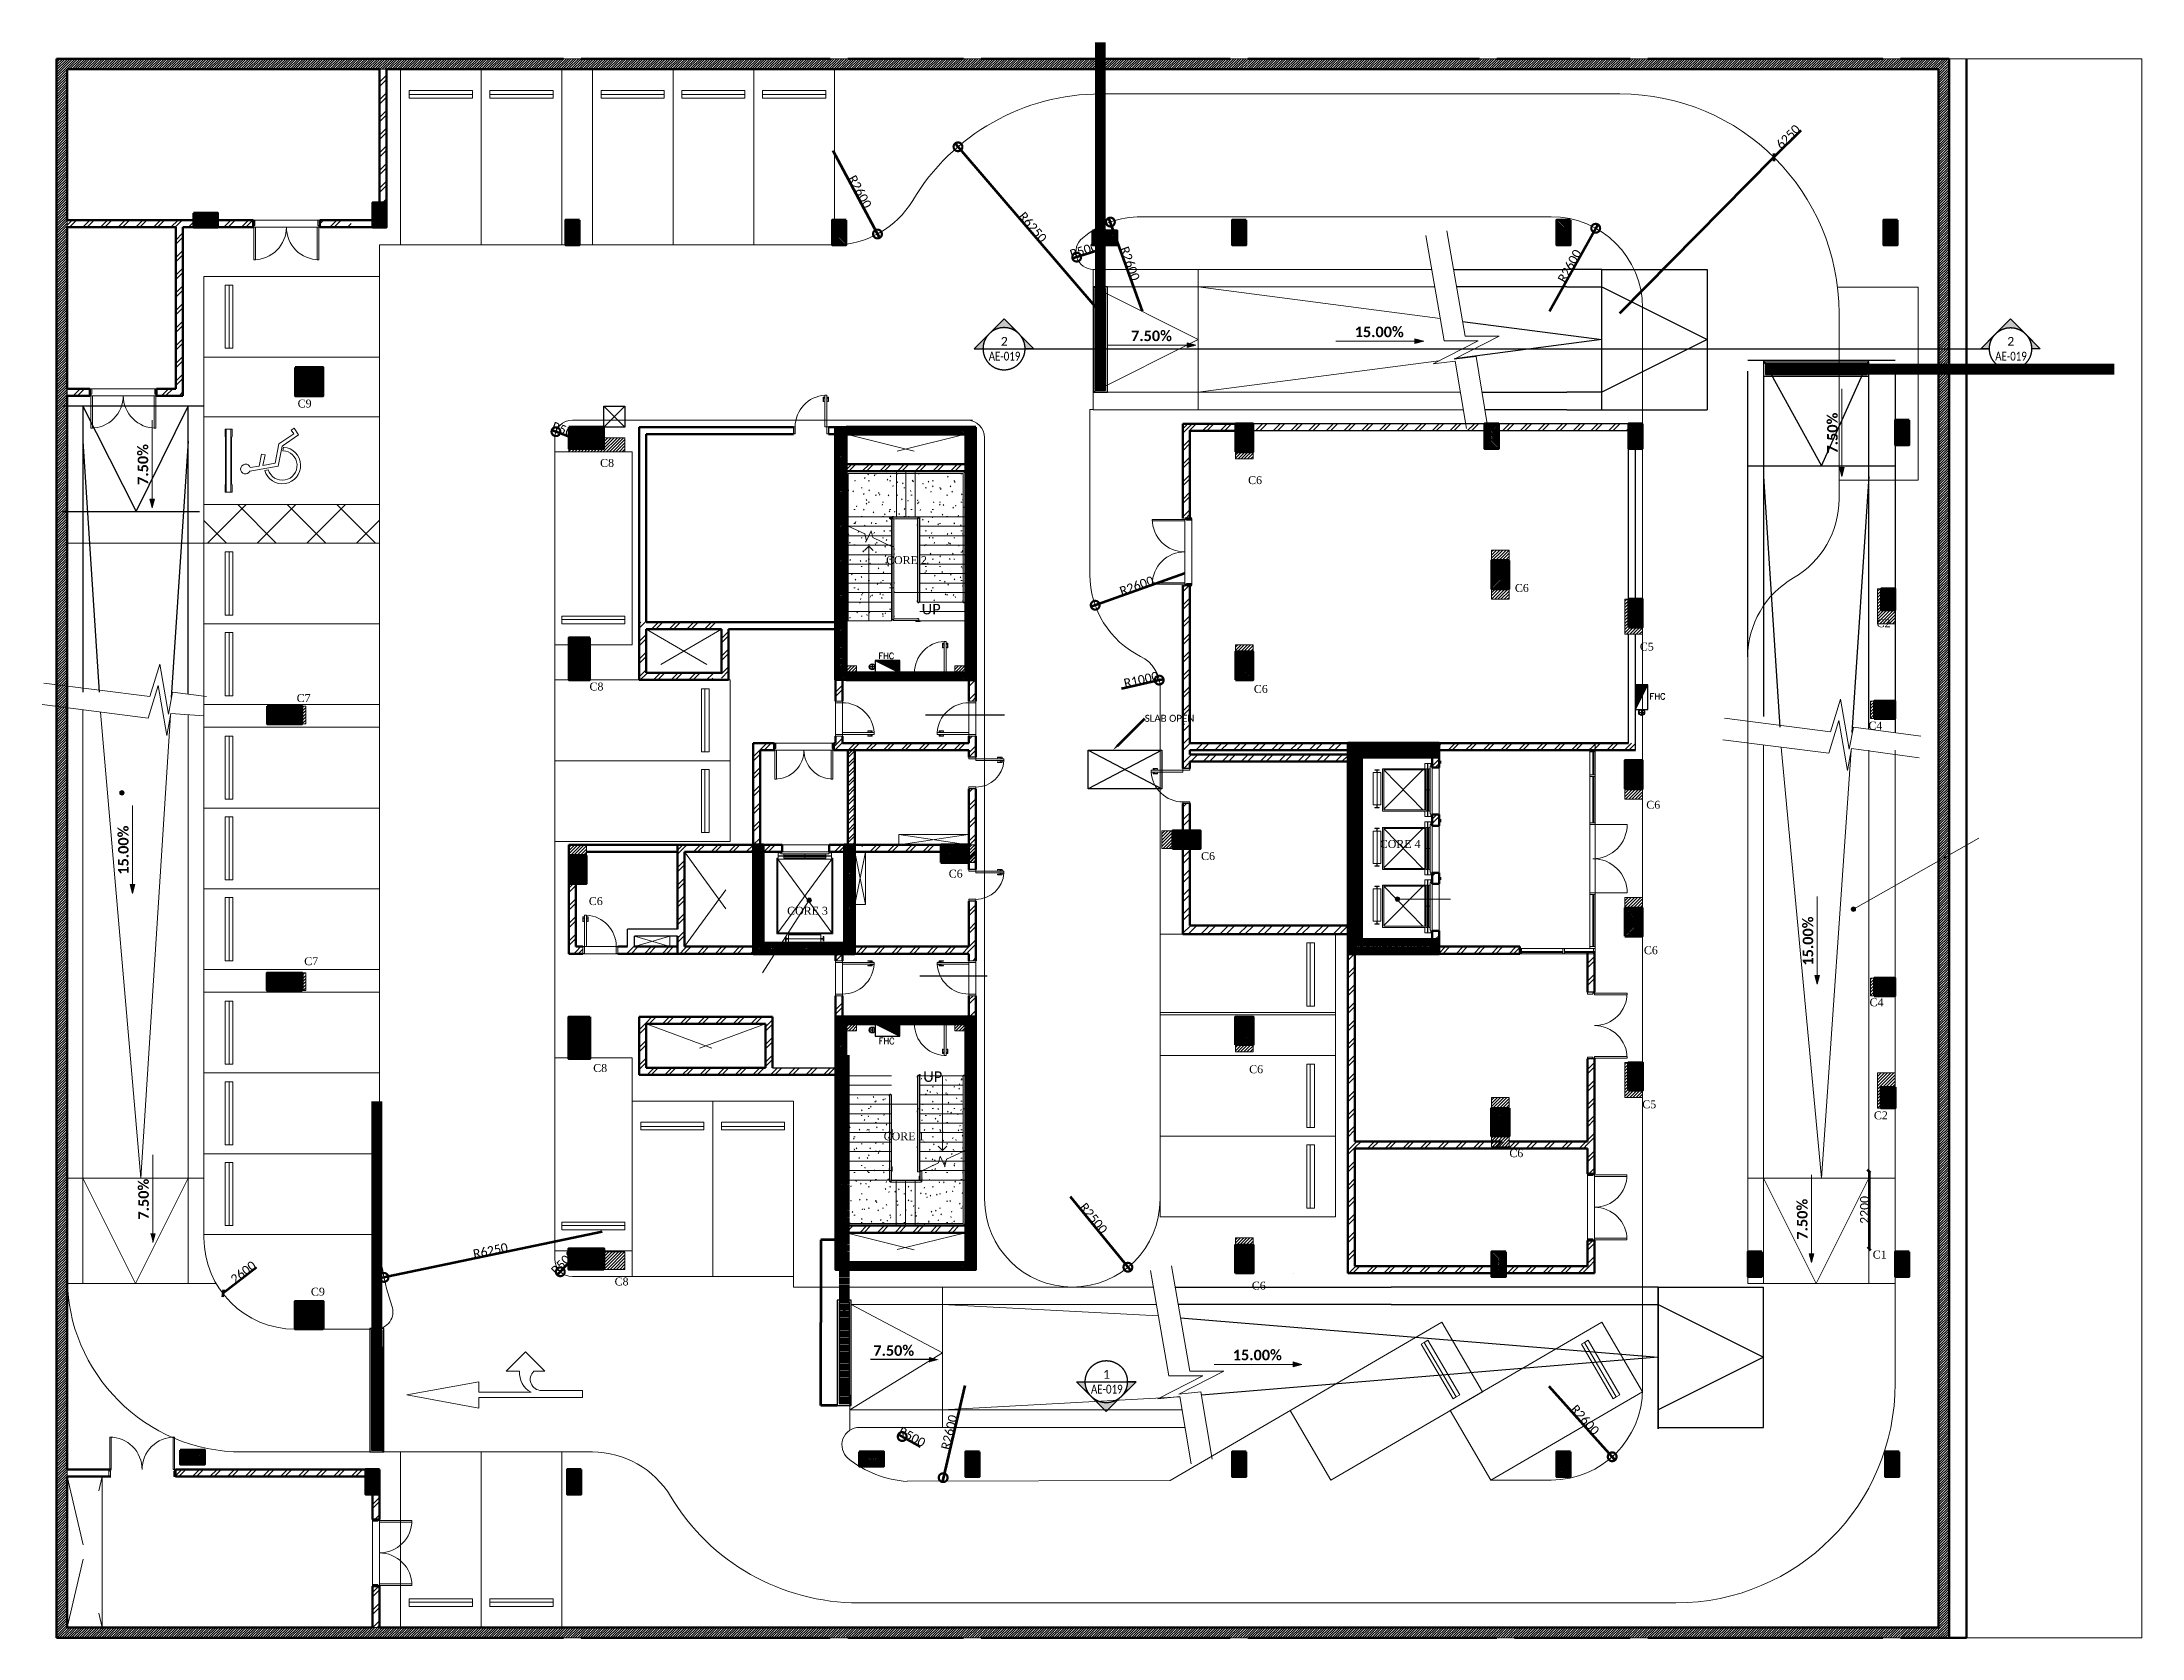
# Model space of a CAD drawing. Header units: millimetres. Extents: x -967280 to 3852, y 2833 to 1955156.
# Drawn here: x -967262 to -907411, y 478037 to 523516 of the extents above; entities that cross this region are included whole.
import ezdxf
from ezdxf import colors
from ezdxf.entities.mleader import LeaderData, LeaderLine
from ezdxf.enums import TextEntityAlignment as Align
from ezdxf.math import Vec2, Vec3

# ---------------------------------------------------------------- set-up
doc = ezdxf.new("R2010")
doc.units = ezdxf.units.MM
doc.header["$LTSCALE"] = 1000
doc.header["$PDMODE"] = 35
doc.header["$PDSIZE"] = 25
for name, pattern in [('Dash', [6.349999999999998, 3.174999999999999, -3.174999999999999]), ('HRZN_Line-Ptrn-Abov', [4, 2, -2]), ('HRZN_Line-Ptrn-Dash', [4, 2, -2]), ('HRZN_Line-Ptrn-Sctn', [42, 30, -2, 3, -2, 3, -2]), ('HRZN_Line-Ptrn-Sold', [9144001, 9144000, -1]), ('Overhead', [3.96875, 2.38125, -1.5875])]:
    doc.linetypes.add(name, pattern=pattern)
for name, color, linetype in [('_N-DIM 3', 7, 'Continuous'), ('ARCH', 8, 'Continuous'), ('FF-SYMBOL', 2, 'Continuous'), ('PL-DR-PIPE', 6, 'Continuous'), ('PL-W-TEXT', 7, 'Continuous'), ('S - col hach', 1, 'Continuous')]:
    doc.layers.add(name, color=color, linetype=linetype)
for name, color, linetype, lineweight in [('A-COLS', 8, 'HRZN_Line-Ptrn-Sold', 18), ('A-CONTOUR', 3, 'Continuous', 13), ('A-DASH', 21, 'HRZN_Line-Ptrn-Abov', 18), ('A-DIM', 7, 'Continuous', 13), ('A-DOOR', 5, 'Continuous', 13), ('A-ELEV', 1, 'HRZN_Line-Ptrn-Sold', 13), ('A-EQPM', 3, 'Continuous', 25), ('A-FLOR-HRAL', 1, 'Continuous', 18), ('A-FLOR-PATT', 1, 'Continuous', 13), ('A-HATCH', 1, 'Continuous', 13), ('A-STAIR', 1, 'HRZN_Line-Ptrn-Sold', 13), ('A-SYMB', 7, 'Continuous', 13), ('A-SYMB-ELEV', 7, 'Continuous', 13), ('A-TEXT21', 3, 'Continuous', 13), ('A-TONE', 40, 'HRZN_Line-Ptrn-Sold', 35), ('A-WALL', 8, 'HRZN_Line-Ptrn-Sold', 50), ('A-WIN', 4, 'Continuous', 13), ('C-PKNG', 1, 'Continuous', 13), ('DASHED', 1, 'HRZN_Line-Ptrn-Dash', 30), ('S - column', 6, 'Continuous', 60), ('Stair Paths', 7, 'Continuous', 13), ('Up Arrows', 3, 'Continuous', 13)]:
    doc.layers.add(name, color=color, linetype=linetype, lineweight=lineweight)
doc.styles.add('ASD', font='times.ttf')
doc.styles.add('Calibri', font='calibri.ttf', dxfattribs={"height": 349.9999999999996})
doc.styles.add('Calibri_1', font='calibri.ttf', dxfattribs={"height": 250.0000000000001})
doc.styles.add('Calibri_2', font='calibri.ttf', dxfattribs={"height": 300})
doc.styles.add('Calibri_3', font='calibri.ttf', dxfattribs={"width": 0.8, "height": 249.9999999999997})
doc.styles.add('Calibri_B', font='calibrib.ttf', dxfattribs={"height": 299.9999999999999})
doc.styles.add('PL-W-TEXT1', font='romanc.shx', dxfattribs={"height": 0.3})
doc.styles.get("Standard").update_dxf_attribs({"font": 'x-arab.shx'})
doc.dimstyles.new('HRZN_Dimn-dflt', dxfattribs={"dimscale": 304.8, "dimtxt": 294.337105959503, "dimasz": 0.4921259842519685, "dimexe": 0, "dimexo": 0.0625, "dimgap": 0, "dimtad": 1, "dimdec": 0, "dimzin": 0, "dimdsep": 46, "dimtxsty": 'Calibri_1', "dimblk1": 'OBLIQUE', "dimblk2": 'OBLIQUE', "dimsah": 1, "dimcen": 0.09, "dimazin": 0, "dimtfac": 1, "dimtdec": 4, "dimtix": 1, "dimtmove": 0, "dimatfit": 3, "dimfxl": 0, "dimfxlon": 1, "dimtvp": 1, "dimtolj": 1, "dimtzin": 0, "dimarcsym": 2})
doc.dimstyles.new('HRZN_Dimn-Radl', dxfattribs={"dimscale": 304.8, "dimtxt": 294.337105959503, "dimasz": 1.640419947506562, "dimexe": 0.7874015748031494, "dimexo": 0, "dimgap": 0, "dimtad": 1, "dimjust": 3, "dimdec": 0, "dimzin": 0, "dimdsep": 46, "dimtxsty": 'Calibri_1', "dimblk1": 'DOTSMALL', "dimblk2": 'DOTSMALL', "dimsah": 1, "dimcen": 0.09, "dimdle": 0.3280839895013123, "dimazin": 0, "dimtfac": 1, "dimtdec": 4, "dimtix": 1, "dimtmove": 0, "dimatfit": 2, "dimfxl": 1, "dimtvp": 1, "dimtolj": 1, "dimtzin": 0, "dimarcsym": 2})
doc.dimstyles.get("Standard").update_dxf_attribs({"dimtxt": 0.18, "dimasz": 0.18, "dimexe": 0.18, "dimexo": 0.0625, "dimgap": 0.09, "dimtad": 0, "dimtih": 1, "dimtoh": 1, "dimdec": 4, "dimzin": 0, "dimdsep": 46, "dimtxsty": 'Standard', "dimcen": 0.09, "dimadec": 0, "dimazin": 0, "dimtfac": 1, "dimtdec": 4, "dimtofl": 0, "dimtmove": 0, "dimatfit": 3, "dimfxl": 1, "dimtolj": 1, "dimtzin": 0, "dimarcsym": 0})
pattern_1 = [(45, (6650.000000000233, -35799.99984252523), (-251.4471713899363, 251.4471713899363), []), (45, (6650.000000000233, -35418.99984252523), (-251.4471713899363, 251.4471713899363), [])]
pattern_2 = [(45, (6650.000000000233, -35799.99984252523), (-35.35533905932738, 35.35533905932738), [])]
pattern_3 = [(45, (-624675.5737305775, -1320668.707014004), (-269.4076836320746, 269.4076836320746), []), (45, (-624495.9685305776, -1320668.707014004), (-269.4076836320746, 269.4076836320746), [])]
pattern_4 = [(0, (6650.000000000233, -35799.99984252523), (812.8, 203.2), [33.528, -576.072, 33.528, -576.072, -3251.2]), (0, (6650.000000000233, -35799.99984252523), (812.8, 203.2), [-1219.2, 33.528, -1185.672, 33.528, -576.072, -1422.4]), (0, (6650.000000000233, -35799.99984252523), (812.8, 203.2), [-3048, 33.528, -372.872, 33.528, -982.472]), (120, (6954.800000000279, -35698.39984252537), (-582.3763620489977, 602.3054481959919), [33.52799999999991, -576.0719999999985, 33.52799999999991, -576.0719999999985, -3251.199999999994]), (120, (6954.800000000279, -35698.39984252537), (-582.3763620489977, 602.3054481959919), [-1219.199999999997, 33.52799999999991, -1185.671999999997, 33.52799999999991, -576.0719999999985, -1422.399999999997]), (120, (6954.800000000279, -35698.39984252537), (-582.3763620489977, 602.3054481959919), [-3047.999999999994, 33.52799999999991, -372.8719999999992, 33.52799999999991, -982.4719999999985]), (240, (7056.40000000014, -35291.99984252523), (-230.4236379510019, -805.5054481959917), [33.528, -576.072, 33.528, -576.072, -3251.2]), (240, (7056.40000000014, -35291.99984252523), (-230.4236379510019, -805.5054481959917), [-1219.2, 33.528, -1185.672, 33.528, -576.072, -1422.4]), (240, (7056.40000000014, -35291.99984252523), (-230.4236379510019, -805.5054481959917), [-3048, 33.528, -372.872, 33.528, -982.472])]
pattern_5 = [(225, (-217548.7296116699, -1233776.03179637), (44.90128060534576, -44.90128060534578), [])]
pattern_6 = [(135, (168406.8754800054, -346239.7215644508), (-22.45064030267288, -22.45064030267288), [])]
pattern_7 = [(45, (1950.000000002328, -19762.88681319007), (-251.4471713899363, 251.4471713899363), []), (45, (1950.000000002328, -19381.88681319007), (-251.4471713899363, 251.4471713899363), [])]
pattern_8 = [(45, (-223648.7258595032, -1233952.031796268), (-22.45064030267288, 22.45064030267288), [])]

# ---------------------------------------------------------------- blocks, each defined once
blk = doc.blocks.new('DAE_DOOR-SINGLE - BEDROOMS DOOR _D01__900_2200MM-3586904-BASEMENT 01 FLOOR FFL_1_')
at = {"layer": 'A-DOOR', "lineweight": 18}
for p, q in [((426.2000000000001, 99.99999999998715), (426.2000000000001, 899.9999999999945)), ((476.2000000000014, 899.9999999999945), (426.2000000000001, 899.9999999999945)), ((476.2000000000014, 99.99999999998715), (476.2000000000014, 899.9999999999945)), ((476.2000000000014, 99.99999999998715), (426.2000000000001, 99.99999999998715))]:
    blk.add_line(p, q, dxfattribs=at)
at = {"layer": 'A-DOOR'}
for p, q in [((-361.7999999999979, 87.9999999999958), (-373.7999999999996, 87.9999999999958)), ((-373.7999999999996, 87.99999999999581), (-373.7999999999996, -88.00000000000979)), ((-323.8000000000008, 99.99999999999729), (-361.7999999999979, 99.99999999999729)), ((-361.7999999999979, 99.99999999999729), (-361.7999999999979, 87.9999999999958)), ((-323.8000000000008, -100.0000000000056), (-323.8000000000008, 99.99999999999729)), ((476.2, 99.99999999999729), (476.2, -100.0000000000056)), ((514.2000000000002, 99.99999999999729), (476.2, 99.99999999999729)), ((514.2000000000002, 87.99999999999231), (514.2000000000002, 99.99999999999729)), ((526.2000000000008, 87.99999999999231), (514.2000000000002, 87.99999999999231)), ((526.2000000000008, -88.00000000001332), (526.2000000000008, 87.9999999999923)), ((-373.7999999999996, -88.00000000000979), (-361.7999999999977, -88.00000000000979)), ((-361.7999999999977, -88.00000000000979), (-361.7999999999977, -100.0000000000056)), ((-361.7999999999977, -100.0000000000056), (-323.8000000000008, -100.0000000000056)), ((476.2, -100.0000000000056), (514.2000000000015, -100.0000000000056)), ((514.2000000000015, -100.0000000000056), (514.2000000000015, -88.00000000001332)), ((514.2000000000015, -88.00000000001332), (526.2000000000008, -88.00000000001332))]:
    blk.add_line(p, q, dxfattribs=at)
blk.add_arc((476.2000000000236, 99.99999999998194), 801.5609770940796, 93.57633437499904, 179.9999999999998, dxfattribs=at)
at = {"layer": 'A-HATCH'}
for p, q in [((419.849999999991, 845.5553754683264), (375.3999999999977, 845.5553754683265)), ((375.3999999999976, 719.0727877917867), (375.3999999999977, 845.5553754683265)), ((394.0512233347279, 719.0727877917867), (375.3999999999976, 719.0727877917867)), ((419.849999999991, 815.5553754683265), (388.0999999999976, 815.5553754683266)), ((388.0999999999975, 730.5553754683264), (388.0999999999976, 815.5553754683266)), ((394.0512233347279, 730.5553754683264), (388.0999999999975, 730.5553754683264)), ((394.0512233347279, 719.0727877917867), (394.0512233347279, 730.5553754683264)), ((419.8499999999911, 880.9349070069154), (426.2000000000027, 880.9349070069154)), ((419.8499999999911, 880.9349070069154), (419.849999999991, 779.3349070069154)), ((419.849999999991, 779.3349070069154), (426.2000000000027, 779.3349070069154)), ((482.5500000000143, 880.9349070069154), (476.2000000000027, 880.9349070069154)), ((482.5500000000145, 779.3349070069154), (476.2000000000027, 779.3349070069154)), ((482.5500000000143, 880.9349070069154), (482.5500000000145, 779.3349070069154)), ((482.5500000000144, 845.5553754683264), (527.0000000000077, 845.5553754683265)), ((482.5500000000144, 815.5553754683265), (514.3000000000079, 815.5553754683266)), ((508.3487766652775, 730.5553754683266), (514.300000000008, 730.5553754683266)), ((508.3487766652775, 719.0727877917868), (508.3487766652775, 730.5553754683266)), ((508.3487766652775, 719.0727877917868), (527.000000000008, 719.0727877917868)), ((514.300000000008, 730.5553754683264), (514.3000000000079, 815.5553754683266)), ((527.000000000008, 719.0727877917867), (527.0000000000077, 845.5553754683265))]:
    blk.add_line(p, q, dxfattribs=at)
blk = doc.blocks.new('Elevator_updated_4116 - 1300 x 950mm-3586915-BASEMENT 01 FLOOR FFL_1_')
at = {"layer": 'A-EQPM', "lineweight": 13}
for p, q in [((-279.193240684642, 1302.546742591683), (-279.193240684642, 1175.546742592093)), ((-266.1932883691929, 1302.546742591683), (-279.193240684642, 1302.546742591683)), ((-263.2795061369837, 1245.242358655265), (-266.1932883691929, 1302.546742591683)), ((-263.1932883713816, 1232.746742520057), (-266.1932883733376, 1175.546742592093)), ((-195.6932175599226, 1245.242358655265), (-263.2795061369837, 1245.242358655265)), ((-195.6932175599226, 1232.746742520057), (-263.1932883713816, 1232.746742520057)), ((-195.6932175599226, 1128.99455058766), (-195.6932175599226, 1348.994550587659)), ((-195.6932175599226, 1348.994550587659), (724.3067824400756, 1348.994550587659)), ((-195.6932175599226, 1238.994550587662), (724.3067824400756, 1238.994550587662)), ((724.3067824400757, 1348.994550587659), (724.3067824400757, 1128.99455058766)), ((724.3067824400757, 1245.242358655267), (791.893071017137, 1245.242358655267)), ((724.3067824400757, 1232.746742520057), (791.8068532515349, 1232.746742520057)), ((791.8068532515349, 1232.746742520057), (794.8068532534909, 1175.546742592095)), ((791.893071017137, 1245.242358655267), (794.8068532493463, 1302.546742591685)), ((794.8068532493463, 1302.546742591685), (807.8068055647955, 1302.546742591685)), ((807.8068055647955, 1302.546742591685), (807.8068055647955, 1175.546742592095)), ((830.2100338753825, 1079.078157762425), (-369.7899661246165, 1079.078157762425)), ((-369.7899661246165, 1079.078157762425), (-369.7899661246165, -122.3299298429571)), ((800.2100338753812, 1049.078157762425), (-339.7899661246168, -70.2163186293664)), ((830.2100338753825, 1049.078157762425), (-339.7899661246165, 1049.078157762425)), ((-339.7899661246165, 1049.078157762425), (-339.7899661246165, -122.3299298429577)), ((-339.7899661246165, -120.9218422375755), (-339.7899661246163, 1049.078157762425)), ((-339.7899661246163, 1049.078157762425), (800.2100338753834, 1049.078157762425)), ((-319.0844425164069, 1049.078157762426), (800.2100338753831, -70.21631862936694)), ((-266.1932883733376, 1175.546742592093), (-279.193240684642, 1175.546742592093)), ((724.3067824400757, 1128.99455058766), (-195.6932175599225, 1128.99455058766)), ((794.8068532534909, 1175.546742592095), (807.8068055647955, 1175.546742592095)), ((800.2100338753834, 1049.078157762425), (800.2100338753834, -120.9218422375755)), ((830.2100338753825, -122.3299298429588), (830.2100338753825, 1079.078157762425)), ((830.2100338753825, -122.3299298429577), (830.2100338753825, 1049.078157762425)), ((-369.7899661246207, -122.3299298429571), (-527.0035134135034, -122.3299298429571)), ((-527.0035134135034, -122.3299298429571), (-527.0035134135034, -202.3299298429573)), ((-527.0035134135034, -202.3299298429573), (-369.7899661246207, -202.3299298429573)), ((230.2100338753782, -212.3299298429594), (-527.0035134135032, -212.3299298429594)), ((-527.0035134135032, -212.3299298429594), (-527.0035134135032, -297.3299298429596)), ((-527.0035134135032, -297.3299298429596), (-449.7899661246211, -297.3299298429596)), ((-449.7899661246211, -297.3299298429596), (-449.7899661246211, -277.3299298429598)), ((-449.7899661246211, -277.3299298429598), (-369.7899661246209, -277.3299298429598)), ((230.2100338753787, -150.9218422375773), (-369.7899661246207, -150.9218422375773)), ((-369.7899661246207, -150.9218422375773), (-369.7899661246207, -190.9218422375801)), ((-369.7899661246165, -150.9218422375762), (830.2100338753825, -150.9218422375762)), ((-369.7899661246207, -202.3299298429573), (-369.7899661246165, -150.9218422375762)), ((-369.7899661246207, -190.9218422375801), (230.2100338753787, -190.9218422375801)), ((230.2100338753787, -237.3299298429613), (-369.7899661246204, -237.3299298429613)), ((-369.7899661246204, -237.3299298429613), (-369.7899661246204, -277.3299298429641)), ((-369.7899661246209, -277.3299298429598), (-369.7899661246209, -237.3299298429602)), ((-369.7899661246209, -237.3299298429602), (230.2100338753782, -237.3299298429602)), ((-369.7899661246204, -277.3299298429641), (230.2100338753787, -277.3299298429641)), ((800.2100338753834, -120.9218422375755), (-339.7899661246165, -120.9218422375755)), ((-339.7899661246165, -122.3299298429577), (830.2100338753825, -122.3299298429577)), ((830.2100338753828, -150.9218422375789), (230.210033875382, -150.9218422375789)), ((230.210033875382, -150.9218422375789), (230.210033875382, -190.9218422375812)), ((230.2100338753787, -190.9218422375801), (230.2100338753787, -150.9218422375773)), ((230.210033875382, -190.9218422375812), (830.2100338753828, -190.9218422375812)), ((230.210033875382, -212.3299298429611), (230.210033875382, -237.3299298429613)), ((986.7269334201878, -212.3299298429611), (230.210033875382, -212.3299298429611)), ((230.2100338753782, -237.3299298429602), (230.2100338753782, -212.3299298429594)), ((830.2100338753831, -237.329929842963), (230.210033875382, -237.3299298429629)), ((230.210033875382, -237.3299298429629), (230.210033875382, -277.3299298429652)), ((230.2100338753787, -277.3299298429641), (230.2100338753787, -237.3299298429613)), ((230.210033875382, -237.3299298429613), (830.2100338753828, -237.3299298429614)), ((230.210033875382, -277.3299298429652), (830.2100338753831, -277.3299298429652)), ((986.7269334201877, -122.3299298429588), (830.2100338753826, -122.3299298429588)), ((830.2100338753828, -190.9218422375812), (830.2100338753828, -150.9218422375789)), ((830.2100338753825, -150.9218422375762), (830.2100338753826, -202.3299298429591)), ((830.2100338753826, -202.3299298429591), (986.7269334201877, -202.3299298429591)), ((830.2100338753831, -277.3299298429652), (830.2100338753831, -237.329929842963)), ((830.2100338753828, -237.3299298429614), (830.2100338753828, -277.3299298429615)), ((830.2100338753828, -277.3299298429615), (910.210033875383, -277.3299298429615)), ((910.210033875383, -277.3299298429615), (910.210033875383, -297.3299298429613)), ((910.210033875383, -297.3299298429613), (986.7269334201878, -297.3299298429613)), ((980.8185967039707, -577.6050169367152), (1060.818596703971, -577.6050169367154)), ((980.8185967039707, -579.7199470069755), (980.8185967039707, -577.6050169367152)), ((1060.818596703971, -579.7199470069758), (980.8185967039707, -579.7199470069755)), ((986.7269334201877, -202.3299298429591), (986.7269334201877, -122.3299298429588)), ((986.7269334201878, -297.3299298429613), (986.7269334201878, -212.3299298429611)), ((1012.04194344904, -552.6050169377255), (1012.04194344904, -554.7199470079898)), ((1012.041943449024, -552.6050169376944), (1032.041943449024, -552.6050169376944)), ((1019.453752997999, -552.6050169376944), (1012.041943449024, -552.6050169376944)), ((1012.04194344904, -552.6050169377255), (1012.04194344904, -554.7199470079898)), ((1012.041943449024, -552.6050169376944), (1032.041943449024, -552.6050169376944)), ((1019.453752997999, -552.6050169376944), (1012.041943449024, -552.6050169376944)), ((1012.04194344904, -553.8675000312597), (1012.04194344904, -555.7098941488208)), ((1012.041943449025, -553.8675000312323), (1032.041943449025, -553.8675000312323)), ((1032.041943449025, -553.8675000312322), (1012.041943449025, -553.8675000312322)), ((1012.041943449024, -554.7199470079547), (1019.453752997999, -554.7199470079547)), ((1032.041943449024, -554.7199470079547), (1012.041943449024, -554.7199470079547)), ((1012.041943449024, -554.7199470079547), (1019.453752997999, -554.7199470079547)), ((1032.041943449024, -554.7199470079547), (1012.041943449024, -554.7199470079547)), ((1012.041943449025, -555.7098941487919), (1032.041943449025, -555.7098941487919)), ((1032.041943449025, -555.7098941487918), (1012.041943449025, -555.7098941487918)), ((1022.177859667399, -580.7098941478127), (1015.548087470938, -580.7098941478127)), ((1028.80763186386, -580.7098941478127), (1022.177859667399, -580.7098941478127)), ((1032.041943449024, -552.6050169376944), (1024.63013390005, -552.6050169376944)), ((1032.041943449024, -552.6050169376944), (1024.63013390005, -552.6050169376944)), ((1024.630133900049, -554.7199470079547), (1032.041943449024, -554.7199470079547)), ((1024.630133900049, -554.7199470079547), (1032.041943449024, -554.7199470079547)), ((1032.041943449044, -554.7199470079898), (1032.041943449044, -552.6050169377255)), ((1032.041943449044, -554.7199470079898), (1032.041943449044, -552.6050169377255)), ((1032.041943449044, -555.7098941488208), (1032.041943449044, -553.8675000312597)), ((1060.818596703971, -577.6050169367154), (1060.818596703971, -579.7199470069758))]:
    blk.add_line(p, q, dxfattribs=at)
blk = doc.blocks.new('DAE_DOOR-SINGLE - BEDROOMS DOOR _D01__1000_2200MM 2-3597831-BASEMENT 01 FLOOR FFL_1_')
at = {"layer": 'A-DOOR', "lineweight": 18}
for p, q in [((476.1999999999998, 99.99999999998708), (476.1999999999998, 999.9999999999944)), ((526.200000000001, 999.9999999999945), (476.1999999999998, 999.9999999999945)), ((526.200000000001, 99.99999999998708), (526.200000000001, 999.9999999999944)), ((526.200000000001, 99.99999999998708), (476.1999999999998, 99.99999999998708))]:
    blk.add_line(p, q, dxfattribs=at)
at = {"layer": 'A-DOOR'}
for p, q in [((-411.7999999999986, 87.99999999999794), (-423.7999999999993, 87.99999999999794)), ((-423.7999999999993, 87.99999999999797), (-423.7999999999993, -88.00000000000765)), ((-373.8000000000007, 99.99999999999729), (-411.7999999999986, 99.99999999999729)), ((-411.7999999999986, 99.99999999999729), (-411.7999999999986, 87.99999999999794)), ((-373.8000000000007, -100.0000000000056), (-373.8000000000007, 99.99999999999729)), ((526.1999999999998, 99.99999999999729), (526.1999999999998, -100.0000000000056)), ((564.2000000000005, 99.99999999999729), (526.1999999999998, 99.99999999999729)), ((564.2000000000005, 87.99999999999612), (564.2000000000005, 99.99999999999729)), ((576.2000000000004, 87.99999999999612), (564.2000000000005, 87.99999999999612)), ((576.2000000000004, -88.00000000000948), (576.2000000000004, 87.99999999999612)), ((-423.7999999999993, -88.00000000000763), (-411.7999999999986, -88.00000000000763)), ((-411.7999999999986, -88.00000000000763), (-411.7999999999986, -100.0000000000056)), ((-411.7999999999986, -100.0000000000056), (-373.8000000000007, -100.0000000000056)), ((526.1999999999998, -100.0000000000056), (564.2000000000012, -100.0000000000056)), ((564.2000000000012, -100.0000000000056), (564.2000000000012, -88.00000000000948)), ((564.2000000000012, -88.00000000000948), (576.2000000000004, -88.00000000000948))]:
    blk.add_line(p, q, dxfattribs=at)
blk.add_arc((526.2000000000236, 99.99999999998187), 901.3878188660077, 93.17983011986574, 179.9999999999998, dxfattribs=at)
at = {"layer": 'A-HATCH'}
for p, q in [((469.84999999999, 945.5553754683264), (425.3999999999966, 945.5553754683265)), ((425.3999999999965, 819.0727877917867), (425.3999999999966, 945.5553754683265)), ((444.0512233347268, 819.0727877917867), (425.3999999999965, 819.0727877917867)), ((469.84999999999, 915.5553754683265), (438.0999999999965, 915.5553754683266)), ((438.0999999999964, 830.5553754683264), (438.0999999999965, 915.5553754683266)), ((444.0512233347268, 830.5553754683264), (438.0999999999964, 830.5553754683264)), ((444.0512233347268, 819.0727877917867), (444.0512233347268, 830.5553754683264)), ((469.84999999999, 980.9349070069155), (476.2000000000016, 980.9349070069155)), ((469.84999999999, 980.9349070069155), (469.8499999999899, 879.3349070069154)), ((469.8499999999899, 879.3349070069154), (476.2000000000016, 879.3349070069154)), ((532.5500000000133, 980.9349070069155), (526.2000000000016, 980.9349070069155)), ((532.5500000000134, 879.3349070069154), (526.2000000000016, 879.3349070069154)), ((532.5500000000133, 980.9349070069155), (532.5500000000134, 879.3349070069154)), ((532.5500000000134, 945.5553754683264), (577.0000000000067, 945.5553754683265)), ((532.5500000000134, 915.5553754683265), (564.3000000000068, 915.5553754683266)), ((558.3487766652764, 830.5553754683266), (564.3000000000069, 830.5553754683266)), ((558.3487766652764, 819.0727877917868), (558.3487766652764, 830.5553754683266)), ((558.3487766652764, 819.0727877917868), (577.0000000000068, 819.0727877917868)), ((564.3000000000069, 830.5553754683264), (564.3000000000068, 915.5553754683266)), ((577.0000000000068, 819.0727877917867), (577.0000000000067, 945.5553754683265))]:
    blk.add_line(p, q, dxfattribs=at)
blk = doc.blocks.new('DAE_DOOR-SINGLE - BEDROOMS DOOR _D01__1000_2200MM 2-3597856-BASEMENT 01 FLOOR FFL_1_')
at = {"layer": 'A-DOOR'}
for p, q in [((-423.7999999999993, 88.00000000000763), (-411.7999999999986, 88.00000000000763)), ((-423.7999999999993, -87.99999999999797), (-423.7999999999993, 88.00000000000765)), ((-411.7999999999986, 100.0000000000056), (-373.8000000000007, 100.0000000000056)), ((-411.7999999999986, 88.00000000000763), (-411.7999999999986, 100.0000000000056)), ((-373.8000000000007, 100.0000000000056), (-373.8000000000007, -99.99999999999729)), ((526.1999999999998, 100.0000000000056), (564.2000000000012, 100.0000000000056)), ((526.1999999999998, -99.99999999999729), (526.1999999999998, 100.0000000000056)), ((564.2000000000012, 100.0000000000056), (564.2000000000012, 88.00000000000948)), ((564.2000000000012, 88.00000000000948), (576.2000000000004, 88.00000000000948)), ((576.2000000000004, 88.00000000000948), (576.2000000000004, -87.99999999999612)), ((-411.7999999999986, -87.99999999999794), (-423.7999999999993, -87.99999999999794)), ((-411.7999999999986, -99.99999999999729), (-411.7999999999986, -87.99999999999794)), ((-373.8000000000007, -99.99999999999729), (-411.7999999999986, -99.99999999999729)), ((564.2000000000005, -99.99999999999729), (526.1999999999998, -99.99999999999729)), ((564.2000000000005, -87.99999999999612), (564.2000000000005, -99.99999999999729)), ((576.2000000000004, -87.99999999999612), (564.2000000000005, -87.99999999999612))]:
    blk.add_line(p, q, dxfattribs=at)
at = {"layer": 'A-DOOR', "lineweight": 18}
for p, q in [((476.1999999999998, -99.99999999998708), (476.1999999999998, -999.9999999999944)), ((526.200000000001, -99.99999999998708), (476.1999999999998, -99.99999999998708)), ((526.200000000001, -99.99999999998708), (526.200000000001, -999.9999999999944)), ((526.200000000001, -999.9999999999945), (476.1999999999998, -999.9999999999945))]:
    blk.add_line(p, q, dxfattribs=at)
at = {"layer": 'A-DOOR'}
blk.add_arc((526.2000000000236, -99.99999999998187), 901.3878188660077, 179.9999999999998, 266.8201698801339, dxfattribs=at)
at = {"layer": 'A-HATCH'}
for p, q in [((444.0512233347268, -819.0727877917867), (425.3999999999965, -819.0727877917867)), ((425.3999999999965, -819.0727877917867), (425.3999999999966, -945.5553754683265)), ((469.84999999999, -945.5553754683264), (425.3999999999966, -945.5553754683265)), ((444.0512233347268, -830.5553754683264), (438.0999999999964, -830.5553754683264)), ((438.0999999999964, -830.5553754683264), (438.0999999999965, -915.5553754683266)), ((469.84999999999, -915.5553754683265), (438.0999999999965, -915.5553754683266)), ((444.0512233347268, -819.0727877917867), (444.0512233347268, -830.5553754683264)), ((469.8499999999899, -879.3349070069154), (476.2000000000016, -879.3349070069154)), ((469.84999999999, -980.9349070069155), (469.8499999999899, -879.3349070069154)), ((469.84999999999, -980.9349070069155), (476.2000000000016, -980.9349070069155)), ((532.5500000000134, -879.3349070069154), (526.2000000000016, -879.3349070069154)), ((532.5500000000133, -980.9349070069155), (526.2000000000016, -980.9349070069155)), ((532.5500000000133, -980.9349070069155), (532.5500000000134, -879.3349070069154)), ((532.5500000000134, -915.5553754683265), (564.3000000000068, -915.5553754683266)), ((532.5500000000134, -945.5553754683264), (577.0000000000067, -945.5553754683265)), ((558.3487766652764, -819.0727877917868), (577.0000000000068, -819.0727877917868)), ((558.3487766652764, -819.0727877917868), (558.3487766652764, -830.5553754683266)), ((558.3487766652764, -830.5553754683266), (564.3000000000069, -830.5553754683266)), ((564.3000000000069, -830.5553754683264), (564.3000000000068, -915.5553754683266)), ((577.0000000000068, -819.0727877917867), (577.0000000000067, -945.5553754683265))]:
    blk.add_line(p, q, dxfattribs=at)
blk = doc.blocks.new('DR_WD_AR_DBL - UTILITY DOOR _D02__1600_2200MM 3-3598139-BASEMENT 01 FLOOR FFL_1_')
at = {"layer": 'A-DOOR'}
for p, q in [((-824.9999999999906, 924.9999999999982), (-779.9999999999906, 924.9999999999978)), ((-824.9999999999948, 99.99999999999814), (-824.9999999999907, 924.9999999999982)), ((-779.9999999999907, 924.9999999999978), (-779.9999999999948, 99.99999999999798)), ((825.0000000000076, 924.9999999999983), (780.0000000000076, 924.9999999999981)), ((780.0000000000076, 924.9999999999981), (780.0000000000116, 99.99999999999811)), ((825.0000000000117, 99.99999999999828), (825.0000000000076, 924.9999999999983)), ((-850.0000000000083, 96.99999999999238), (-850.0000000000082, -97.00000000000003)), ((-828.0000000000056, 99.99999999999234), (-847.0000000000083, 99.99999999999237)), ((-779.9999999999949, 99.99999999999793), (-824.9999999999949, 99.99999999999814)), ((-825.0000000000056, 55.02139449299455), (-825.0000000000056, 96.99999999999234)), ((-803.0000000000073, 52.02139449299417), (-822.0000000000056, 52.02139449299457)), ((-800.0000000000069, -97.00000000000001), (-800.0000000000073, 49.02139449299417)), ((780.0000000000116, 99.99999999999807), (825.0000000000117, 99.99999999999828)), ((799.9999999999899, 49.02139449299418), (799.9999999999897, -97.00000000000004)), ((802.9999999999899, 52.02139449299417), (821.9999999999883, 52.02139449299457)), ((824.9999999999883, 55.02139449299457), (824.9999999999883, 96.99999999999237)), ((827.9999999999883, 99.99999999999234), (846.999999999991, 99.99999999999235)), ((849.999999999991, -97.00000000000001), (849.999999999991, 96.99999999999237)), ((-847.0000000000082, -100), (-803.0000000000069, -100)), ((802.9999999999897, -100), (846.999999999991, -100))]:
    blk.add_line(p, q, dxfattribs=at)
for centre, radius in [((-0.0001060606720411528, 100.0000000000018), 1.000000000000011), ((0.0001060606889609517, 100.0000000000019), 1.00000000000001)]:
    blk.add_circle(centre, radius, dxfattribs=at)
for centre, radius, start, end in [((-824.9999999999948, 99.99999999999808), 825.0000000000007, 359.9305505619631, 89.99999999999977), ((825.0000000000117, 99.99999999999821), 824.9999999999993, 90.00000000000021, 180.0694494380366), ((-847.0000000000083, 96.99999999999237), 2.999999999999983, 89.99999999999987, 179.9999999999999), ((-828.0000000000056, 96.99999999999234), 3, 0, 90), ((-822.0000000000056, 55.02139449299457), 3.000000000000004, 180.0000000000001, 269.9999999999997), ((-803.0000000000073, 49.02139449299417), 3.000000000000009, 359.9999999999996, 90.00000000000007), ((802.9999999999899, 49.02139449299417), 2.999999999999998, 89.99999999999993, 180.0000000000001), ((821.9999999999883, 55.02139449299457), 2.999999999999997, 269.9999999999996, 359.9999999999996), ((827.9999999999883, 96.99999999999234), 3, 90, 180), ((846.999999999991, 96.99999999999237), 3, 0, 90), ((-847.0000000000082, -97.00000000000001), 3, 180, 269.9999999999996), ((-803.0000000000069, -97.00000000000001), 3, 269.9999999999996, 0), ((802.9999999999897, -97.00000000000001), 3.000000000000003, 180.0000000000001, 269.9999999999998), ((846.999999999991, -97.00000000000001), 3, 269.9999999999996, 0)]:
    blk.add_arc(centre, radius, start, end, dxfattribs=at)
blk = doc.blocks.new('DR_WD_AR_DBL - UTILITY DOOR _D02__1800_2200MM 2-3586150-BASEMENT 01 FLOOR FFL_1_')
at = {"layer": 'A-DOOR'}
for p, q in [((-950.0000000000077, -96.99999999999238), (-950.0000000000076, 97)), ((-947.0000000000076, 100), (-903.0000000000064, 100)), ((-900.0000000000064, 97.00000000000001), (-900.0000000000067, -49.02139449299417)), ((899.9999999999899, -49.02139449299418), (899.9999999999897, 97.00000000000004)), ((902.9999999999897, 100), (946.999999999991, 100)), ((949.999999999991, 97.00000000000001), (949.999999999991, -96.99999999999237)), ((-928.0000000000051, -99.99999999999234), (-947.0000000000077, -99.99999999999237)), ((-925.0000000000051, -55.02139449299456), (-925.0000000000051, -96.99999999999234)), ((-879.9999999999951, -99.99999999999777), (-924.9999999999952, -99.999999999998)), ((-924.9999999999952, -99.999999999998), (-924.9999999999906, -1024.999999999998)), ((-903.0000000000067, -52.02139449299418), (-922.0000000000051, -52.02139449299457)), ((-879.9999999999907, -1024.999999999998), (-879.9999999999952, -99.99999999999784)), ((880.0000000000119, -99.99999999999791), (925.0000000000119, -99.99999999999812)), ((880.0000000000075, -1024.999999999998), (880.000000000012, -99.99999999999784)), ((902.9999999999899, -52.02139449299418), (921.9999999999883, -52.02139449299457)), ((924.9999999999883, -55.02139449299457), (924.9999999999883, -96.99999999999237)), ((925.0000000000119, -99.99999999999812), (925.0000000000074, -1024.999999999998)), ((927.9999999999883, -99.99999999999235), (946.999999999991, -99.99999999999237)), ((-924.9999999999906, -1024.999999999998), (-879.9999999999906, -1024.999999999998)), ((925.0000000000074, -1024.999999999998), (880.0000000000073, -1024.999999999998))]:
    blk.add_line(p, q, dxfattribs=at)
for centre, radius in [((-4.054055825974956e-05, -100.0000000000013), 1.000000000000009), ((4.054057504419006e-05, -100.0000000000014), 1.000000000000015)]:
    blk.add_circle(centre, radius, dxfattribs=at)
for centre, radius, start, end in [((-947.0000000000076, 97.00000000000001), 3, 90, 180), ((-903.0000000000064, 97.00000000000001), 3, 0, 90), ((902.9999999999897, 97.00000000000001), 2.999999999999983, 89.99999999999987, 179.9999999999999), ((946.999999999991, 97.00000000000001), 3, 0, 90), ((-947.0000000000077, -96.99999999999237), 3.000000000000003, 180.0000000000001, 269.9999999999998), ((-928.0000000000051, -96.99999999999234), 3, 269.9999999999996, 0), ((-922.0000000000051, -55.02139449299457), 2.999999999999997, 89.99999999999993, 179.9999999999999), ((-924.9999999999952, -99.99999999999793), 924.9999999999994, 269.9999999999999, 0.06194138757904067), ((-903.0000000000067, -49.02139449299417), 2.999999999999998, 269.9999999999996, 7.315275767366088e-14), ((925.0000000000119, -99.99999999999807), 925.000000000001, 179.938058612421, 269.9999999999994), ((902.9999999999899, -49.02139449299417), 3.000000000000009, 179.9999999999999, 269.9999999999997), ((921.9999999999883, -55.02139449299457), 3.000000000000004, 6.361109362927034e-14, 90.00000000000007), ((927.9999999999883, -96.99999999999234), 3, 180, 269.9999999999996), ((946.999999999991, -96.99999999999237), 3, 269.9999999999996, 0)]:
    blk.add_arc(centre, radius, start, end, dxfattribs=at)
blk = doc.blocks.new('DR_WD_AR_DBL - UTILITY DOOR _D02__1800_2200MM 2-3585631-BASEMENT 01 FLOOR FFL_1_')
at = {"layer": 'A-DOOR'}
for p, q in [((-924.9999999999906, 1024.999999999998), (-879.9999999999906, 1024.999999999998)), ((-924.9999999999952, 99.999999999998), (-924.9999999999906, 1024.999999999998)), ((-879.9999999999907, 1024.999999999998), (-879.9999999999952, 99.99999999999784)), ((925.0000000000074, 1024.999999999998), (880.0000000000073, 1024.999999999998)), ((880.0000000000075, 1024.999999999998), (880.000000000012, 99.99999999999784)), ((925.0000000000119, 99.99999999999812), (925.0000000000074, 1024.999999999998)), ((-950.0000000000077, 96.99999999999238), (-950.0000000000076, -97)), ((-928.0000000000051, 99.99999999999234), (-947.0000000000077, 99.99999999999237)), ((-879.9999999999951, 99.99999999999777), (-924.9999999999952, 99.999999999998)), ((-925.0000000000051, 55.02139449299456), (-925.0000000000051, 96.99999999999234)), ((-903.0000000000067, 52.02139449299418), (-922.0000000000051, 52.02139449299457)), ((-900.0000000000064, -97.00000000000001), (-900.0000000000067, 49.02139449299417)), ((880.0000000000119, 99.99999999999791), (925.0000000000119, 99.99999999999812)), ((899.9999999999899, 49.02139449299418), (899.9999999999897, -97.00000000000004)), ((902.9999999999899, 52.02139449299418), (921.9999999999883, 52.02139449299457)), ((924.9999999999883, 55.02139449299457), (924.9999999999883, 96.99999999999237)), ((927.9999999999883, 99.99999999999235), (946.999999999991, 99.99999999999237)), ((949.999999999991, -97.00000000000001), (949.999999999991, 96.99999999999237)), ((-947.0000000000076, -100), (-903.0000000000064, -100)), ((902.9999999999897, -100), (946.999999999991, -100))]:
    blk.add_line(p, q, dxfattribs=at)
for centre, radius in [((-4.054055825974956e-05, 100.0000000000013), 1.000000000000015), ((4.054057504419006e-05, 100.0000000000014), 1.000000000000009)]:
    blk.add_circle(centre, radius, dxfattribs=at)
for centre, radius, start, end in [((-924.9999999999952, 99.99999999999793), 925.000000000001, 359.9380586124206, 89.99999999999979), ((925.0000000000119, 99.99999999999807), 924.9999999999995, 90.00000000000021, 180.061941387579), ((-947.0000000000077, 96.99999999999237), 2.999999999999983, 89.99999999999987, 179.9999999999999), ((-928.0000000000051, 96.99999999999234), 3, 0, 90), ((-922.0000000000051, 55.02139449299457), 3.000000000000004, 180.0000000000001, 269.9999999999997), ((-903.0000000000067, 49.02139449299417), 3.000000000000009, 359.9999999999996, 90.00000000000007), ((902.9999999999899, 49.02139449299417), 2.999999999999998, 89.99999999999993, 180.0000000000001), ((921.9999999999883, 55.02139449299457), 2.999999999999997, 269.9999999999996, 359.9999999999996), ((927.9999999999883, 96.99999999999234), 3, 90, 180), ((946.999999999991, 96.99999999999237), 3, 0, 90), ((-947.0000000000076, -97.00000000000001), 3, 180, 269.9999999999996), ((-903.0000000000064, -97.00000000000001), 3, 269.9999999999996, 0), ((902.9999999999897, -97.00000000000001), 3.000000000000003, 180.0000000000001, 269.9999999999998), ((946.999999999991, -97.00000000000001), 3, 269.9999999999996, 0)]:
    blk.add_arc(centre, radius, start, end, dxfattribs=at)
blk = doc.blocks.new('Railing - Fascia 2-2693528-BASEMENT 01 FLOOR FFL_1_')
at = {"layer": 'A-FLOR-HRAL'}
for p, q in [((-28.99980793295954, 16.00303008945731), (-30.99999999986301, 14.00283802260582)), ((-30.99999999984236, 14.00283802259182), (-30.99999999998904, -14.00283802247436)), ((-30.99999999998904, -14.00283802247436), (-30.99999999984236, 14.00283802259182)), ((-25.40000000002888, 16.00303008911946), (-28.99980793295954, 16.00303008914111)), ((-28.99980793311467, -16.00303008902871), (-28.99980793294703, 16.00303008912521)), ((-27.49999999998303, 27.5000000000047), (-27.49999999998581, 16.00303008911697)), ((-25.40000000001154, 27.5000000000042), (-27.49999999998303, 27.5000000000047)), ((27.49999999998712, 27.49999999999141), (25.39999999999869, 27.49999999999191)), ((28.99980793321943, 16.00303008883791), (25.39999999998556, 16.00303008885524)), ((27.49999999998434, 16.00303008882836), (27.49999999998712, 27.49999999999141)), ((31.00000000006226, 14.00283802197342), (28.99980793321943, 16.0030300888639)), ((28.9998079330644, -16.00303008936383), (28.99980793323204, 16.00303008885277)), ((31.00000000008652, 14.00283802195734), (31.00000000003529, 4.223252365014948)), ((30.99999999993983, -14.00283802248936), (31.00000000008652, 14.00283802195734)), ((31.00000000002226, 7.724805234899069), (30.99999999994134, -7.724805235431085)), ((30.99999999994134, -7.724805235431085), (31.00000000002226, 7.724805234899069)), ((31.00000000001265, 6.644445418427662), (31.00000000000928, -7.41091589635545)), ((31.00000000001211, 3.836172350823522), (31.00000000001275, 6.644445418427639)), ((31.00000000001172, 2.502813417026954), (31.00000000001113, 8.932384831794594e-11)), ((31.00000000001113, 8.932384831794594e-11), (31.00000000001051, -2.502813416847079)), ((-31.00000000001028, -14.00283802246288), (-28.9998079331328, -16.00303008933603)), ((-28.9998079331328, -16.0030300890155), (-25.40000000002888, -16.00303008903716)), ((-27.49999999999356, -16.00303008903889), (-27.49999999999633, -27.49999999996475)), ((-14.70948542868341, -27.49999999996856), (-27.49999999999633, -27.49999999996547)), ((-15.00000000007096, -39.99999999992234), (-15.00000000006743, -25.39999999999229)), ((-13.41549295783958, -25.39999999999078), (-13.41549295784399, -43.65163084862601)), ((-5.082028302692198, -44.99999999991277), (-10.0000000001961, -44.99999999991157)), ((-10.00000000003302, -44.99999999991157), (9.999999999939243, -44.99999999991641)), ((13.41549295736465, -25.39999999999258), (13.41549295736023, -43.65163084895882)), ((27.49999999997382, -27.49999999997877), (14.55909283010371, -27.49999999997564)), ((14.99999999998368, -25.39999999999184), (14.99999999998015, -39.99999999992959)), ((25.39999999998556, -16.00303008929705), (28.99980793304617, -16.0030300893187)), ((27.49999999997382, -27.49999999997805), (27.4999999999766, -16.00303008932462)), ((28.99980793304617, -16.00303008934902), (30.99999999992365, -14.00283802247587)), ((31.00000000001051, -2.502813416847078), (29.6600000000055, -2.502813416846755)), ((31.00000000000933, -7.410915896355453), (31.00000000001026, -3.836172351398218)), ((30.99999999999106, -4.223252365546838), (30.99999999993983, -14.00283802248935))]:
    blk.add_line(p, q, dxfattribs=at)
for points, knots in [([(-13.41549295783464, -43.65163084862564), (-13.51667309029663, -43.55699367301517), (-13.66218586936421, -43.40905750428391), (-13.84287323671619, -43.20101893709268), (-13.9715176650142, -43.03993157268269), (-14.09320829167807, -42.87397618772116), (-14.2077601703861, -42.70347472222002), (-14.31489459670997, -42.52895666856473), (-14.41446162803298, -42.35081459405485), (-14.5061293408573, -42.16989187954444), (-14.59000054254628, -41.98630968516831), (-14.666280049293, -41.79983113682972), (-14.73516976616387, -41.60990361410176), (-14.79631279311996, -41.41737298097089), (-14.84953565690773, -41.22293340726976), (-14.89503397259712, -41.02585125204685), (-14.9327963167705, -40.8255296697093), (-14.96257340282809, -40.62211592347712), (-14.99120815706483, -40.34810993680907), (-15.00000000003212, -40.13971434127178), (-15.00000000003209, -39.99999999992233)], [0, 0, 0, 0, 0.1, 0.15, 0.2, 0.25, 0.3, 0.35, 0.4, 0.45, 0.5, 0.55, 0.6, 0.6499999999999999, 0.7, 0.75, 0.8, 0.8500000000000001, 0.9, 1, 1, 1, 1]), ([(-10.00000000003595, -44.99999999992089), (-10.42338098713428, -44.99999999992079), (-11.055289609905, -44.91853442946092), (-11.84644428037945, -44.66039581678471), (-12.59811309063108, -44.30734366893152), (-13.1101271438774, -43.93724974887616), (-13.41549295784059, -43.65163084862007)], [0, 0, 0, 0, 0.3333333333333333, 0.5, 0.6666666666666666, 1, 1, 1, 1]), ([(-5.588398676155876, -37.99999999993589), (-5.588758191001537, -37.70891632093532), (-5.68906028484514, -37.12703585007795), (-6.049629847983329, -36.48853913403079), (-6.450575697357254, -36.07561259447435), (-6.913126773273282, -35.74039025811564), (-7.579564006904556, -35.4875290356225), (-8.420423018039848, -35.48726352609119), (-9.072326902223015, -35.74046948929384), (-9.516884975355975, -36.07520658021767), (-9.899332177123371, -36.48733887486804), (-10.23971156393308, -37.12717468119018), (-10.33427058166446, -37.70899895377814), (-10.33391286959598, -37.99999999993475)], [0, 0, 0, 0, 0.1111111111111111, 0.2222222222222222, 0.2777777777777778, 0.3333333333333333, 0.4444444444444444, 0.5555555555555556, 0.6666666666666666, 0.7222222222222222, 0.7777777777777778, 0.8888888888888888, 1, 1, 1, 1]), ([(-10.33391286959598, -37.99999999993475), (-10.33427238444178, -38.29108367893657), (-10.23949914741808, -38.87296414979529), (-9.900153579310416, -39.51146086584008), (-9.517420005627677, -39.92438740539576), (-9.072231250037524, -40.25960974175413), (-8.421166328370726, -40.51247096424852), (-7.580323425565715, -40.51273647377908), (-6.913026528703286, -40.25953051057738), (-6.451132784704216, -39.9247934196534), (-6.050496391020151, -39.51266112500236), (-5.688838632277172, -38.87282531868242), (-5.588756388224436, -38.29100104609338), (-5.588398676155876, -37.99999999993589)], [0, 0, 0, 0, 0.1111111111111111, 0.2222222222222222, 0.2777777777777778, 0.3333333333333333, 0.4444444444444444, 0.5555555555555556, 0.6666666666666666, 0.7222222222222222, 0.7777777777777778, 0.8888888888888888, 1, 1, 1, 1]), ([(13.41549295739687, -43.65163084895656), (13.10996738944285, -43.93739917242952), (12.59773956042817, -44.30757699591125), (11.84600776719114, -44.66056714231627), (11.05492735016458, -44.91860200013262), (10.42319879052906, -44.99999999992716), (9.999999999944828, -44.99999999992725)], [0, 0, 0, 0, 0.3333333333333333, 0.5, 0.6666666666666666, 1, 1, 1, 1]), ([(14.99999999994225, -39.99999999992695), (14.99999999994229, -40.11547178977124), (14.99399717088941, -40.28814732755141), (14.97423822353669, -40.51650078807693), (14.95361423809934, -40.68663231422224), (14.92726598844744, -40.85542258348996), (14.89527602307033, -41.02269504828571), (14.85774185163884, -41.18824666484338), (14.81471570657376, -41.35204588225484), (14.76643862892771, -41.51342857845616), (14.71303029946405, -41.67233034572081), (14.65438052013616, -41.82924107291019), (14.5902594487893, -41.98468671819234), (14.52072379276215, -42.13834976898433), (14.44602690865192, -42.28961833384898), (14.36602326653829, -42.43873330466647), (14.28065333236137, -42.58567037136035), (14.18976067509323, -42.73051331562937), (14.09352195882325, -42.87279385969624), (13.99218857318507, -43.01202943750133), (13.88610779666536, -43.14770486877655), (13.77544409413297, -43.27962123394669), (13.6216972358606, -43.45057370235753), (13.49966653338396, -43.5729004767282), (13.41549295737821, -43.65163084897402)], [0, 0, 0, 0, 0.08333333333333333, 0.125, 0.1666666666666667, 0.2083333333333333, 0.25, 0.2916666666666666, 0.3333333333333333, 0.375, 0.4166666666666666, 0.4583333333333333, 0.5, 0.5416666666666666, 0.5833333333333333, 0.625, 0.6666666666666666, 0.7083333333333333, 0.75, 0.7916666666666667, 0.8333333333333334, 0.875, 0.9166666666666667, 1, 1, 1, 1])]:
    blk.add_open_spline(points, degree=3, knots=knots, dxfattribs=at)
for points in [[(-6.837037037149073, -39.20077038353127), (-6.951554239077322, -39.41487884368766), (-7.240410702616242, -39.80870295936496), (-7.819510157916377, -40.24571825320114), (-8.490479094967919, -40.49057464934999), (-9.194344418555998, -40.52253981473796), (-9.64562288003505, -40.40006988227326), (-9.857250193202518, -40.30550614579533)], [(-8.496375077228052, -35.54482406536622), (-8.267043032818925, -35.59095056136882), (-7.819537398702764, -35.75428915459136), (-7.240699717079195, -36.19102162794861), (-6.951630467871691, -36.58497893236819), (-6.837037037148494, -36.79922961633991)], [(-6.837037037148327, -36.79922961633982), (-6.739336742858972, -36.98223411568899), (-6.588858484517362, -37.37354958734845), (-6.537489492198613, -37.79114232927471), (-6.537400772909076, -37.99999999993567)], [(-6.537400772909076, -37.99999999993567), (-6.537489156411019, -38.20880743219488), (-6.588833797654365, -38.62635155451082), (-6.739313505210314, -39.01772182011602), (-6.837037037148907, -39.20077038353136)]]:
    blk.add_open_spline(points, degree=3, dxfattribs=at)
blk = doc.blocks.new('Railing - Fascia 2-2789807-BASEMENT 01 FLOOR FFL_1_')
at = {"layer": 'A-FLOR-HRAL'}
for p, q in [((-28.99980793292489, 16.00303008942699), (-30.99999999982836, 14.00283802257117)), ((-30.99999999984236, 14.00283802259182), (-30.99999999998904, -14.00283802247436)), ((-30.99999999998904, -14.00283802247436), (-30.99999999984236, 14.00283802259182)), ((-25.3999999999769, 16.00303008908913), (-28.99980793292489, 16.00303008910646)), ((-28.99980793311467, -16.00303008902871), (-28.99980793294703, 16.00303008912521)), ((28.99980793325408, 16.00303008879893), (25.40000000002021, 16.00303008882058)), ((31.00000000010557, 14.00283802193877), (28.99980793325408, 16.00303008882925)), ((28.9998079330644, -16.00303008936383), (28.99980793323204, 16.00303008885277)), ((31.00000000008652, 14.00283802195734), (31.00000000003529, 4.223252365014948)), ((30.99999999993983, -14.00283802248936), (31.00000000008652, 14.00283802195734)), ((31.00000000002226, 7.724805234899069), (30.99999999994134, -7.724805235431085)), ((30.99999999994134, -7.724805235431085), (31.00000000002226, 7.724805234899069)), ((31.00000000001265, 6.644445418427662), (31.00000000000928, -7.41091589635545)), ((31.00000000001211, 3.836172350823522), (31.00000000001275, 6.644445418427639)), ((31.00000000001172, 2.502813417026954), (31.00000000001113, 8.932384831794594e-11)), ((31.00000000001113, 8.932384831794594e-11), (31.00000000001051, -2.502813416847079)), ((-30.99999999996696, -14.00283802249753), (-28.99980793308949, -16.00303008937068)), ((-28.99980793308949, -16.00303008905015), (-25.3999999999769, -16.00303008906748)), ((25.40000000002021, -16.00303008933603), (28.99980793308949, -16.00303008935336)), ((28.99980793308949, -16.00303008938367), (30.9999999999583, -14.00283802251053)), ((31.00000000001051, -2.502813416847078), (29.6600000000055, -2.502813416846755)), ((31.00000000000933, -7.410915896355453), (31.00000000001026, -3.836172351398218)), ((30.99999999999106, -4.223252365546838), (30.99999999993983, -14.00283802248935))]:
    blk.add_line(p, q, dxfattribs=at)
blk = doc.blocks.new('Railing - Fascia 2-3809664-BASEMENT 01 FLOOR FFL_1_')
at = {"layer": 'A-FLOR-HRAL'}
for p, q in [((-28.99980793292489, 16.0030300894703), (-30.99999999982403, 14.00283802261881)), ((-30.99999999984201, 14.00283802259182), (-30.99999999998869, -14.00283802247436)), ((-30.99999999998869, -14.00283802247436), (-30.99999999984201, 14.00283802259182)), ((-25.3999999999769, 16.00303008912379), (-28.99980793292489, 16.00303008914111)), ((-28.99980793311432, -16.00303008902871), (-28.99980793294668, 16.00303008912521)), ((28.99980793325408, 16.00303008883791), (25.40000000002021, 16.00303008885524)), ((31.00000000010557, 14.00283802197776), (28.99980793325408, 16.00303008887256)), ((28.99980793306475, -16.00303008936383), (28.99980793323239, 16.00303008885277)), ((31.00000000008687, 14.00283802195734), (31.00000000003564, 4.223252365010466)), ((30.99999999994018, -14.00283802248936), (31.00000000008687, 14.00283802195734)), ((31.00000000002261, 7.724805234899069), (30.99999999994169, -7.724805235431085)), ((30.99999999994169, -7.724805235431085), (31.00000000002261, 7.724805234899069)), ((31.000000000013, 6.644445418427662), (31.00000000000963, -7.41091589635545)), ((31.00000000001247, 3.836172350823522), (31.0000000000131, 6.644445418427639)), ((31.00000000001207, 2.502813417026954), (31.00000000001148, 8.932384831794594e-11)), ((31.00000000001148, 8.932384831794594e-11), (31.00000000001086, -2.502813416847079)), ((-30.99999999997129, -14.00283802245422), (-28.99980793309382, -16.0030300893317)), ((-28.99980793309382, -16.0030300890025), (-25.3999999999769, -16.00303008901983)), ((25.40000000002021, -16.00303008929705), (28.99980793308515, -16.00303008931437)), ((28.99980793308515, -16.00303008934902), (30.9999999999583, -14.00283802247154)), ((31.00000000001086, -2.502813416847078), (29.66000000000585, -2.502813416846755)), ((31.00000000000968, -7.410915896355453), (31.00000000001061, -3.836172351398218)), ((30.99999999999141, -4.22325236555132), (30.99999999994018, -14.00283802248935))]:
    blk.add_line(p, q, dxfattribs=at)
blk = doc.blocks.new('Railing - Fascia 2-V6-BASEMENT 01 FLOOR FFL_1_')
at = {"layer": 'A-FLOR-HRAL'}
for p, q in [((-28.99980793292489, 16.00303008946164), (-30.99999999982403, 14.00283802261015)), ((-30.99999999984236, 14.00283802259182), (-30.99999999985995, 10.64401389798961)), ((-30.99999999985995, 10.64401389798955), (-30.99999999984236, 14.00283802259182)), ((-30.99999999986384, 9.901501721648746), (-30.99999999998904, -14.00283802247436)), ((-30.99999999998904, -14.00283802247436), (-30.99999999986384, 9.901501721648684)), ((-25.3999999999769, 16.00303008911512), (-28.99980793292489, 16.00303008913245)), ((-28.99980793311467, -16.00303008902871), (-28.99980793294703, 16.00303008912521)), ((28.99980793325408, 16.00303008882925), (25.40000000002021, 16.00303008884657)), ((31.00000000010557, 14.00283802196909), (28.99980793325408, 16.0030300888639)), ((28.9998079330644, -16.00303008936383), (28.99980793323204, 16.00303008885277)), ((31.00000000008652, 14.00283802195734), (31.00000000006893, 10.6440138983902)), ((31.00000000006893, 10.64401389839013), (31.00000000008652, 14.00283802195734)), ((31.00000000006504, 9.901501721104987), (31.00000000003529, 4.223252365010466)), ((30.99999999993983, -14.00283802248936), (31.00000000006504, 9.901501721104925)), ((31.00000000002226, 7.724805234899069), (30.99999999994134, -7.724805235431085)), ((30.99999999994134, -7.724805235431085), (31.00000000002226, 7.724805234899069)), ((31.00000000001265, 6.644445418427662), (31.00000000000928, -7.41091589635545)), ((31.00000000001211, 3.836172350823522), (31.00000000001275, 6.644445418427639)), ((31.00000000001172, 2.502813417026954), (31.00000000001113, 8.932384831794594e-11)), ((31.00000000001113, 8.932384831794594e-11), (31.00000000001051, -2.502813416847079)), ((-30.99999999997129, -14.00283802246288), (-28.99980793309382, -16.00303008934036)), ((-28.99980793309382, -16.00303008901983), (-25.3999999999769, -16.0030300890285)), ((25.40000000002021, -16.00303008930571), (28.99980793308515, -16.00303008932303)), ((28.99980793308515, -16.00303008935769), (30.9999999999583, -14.0028380224802)), ((31.00000000001051, -2.502813416847078), (29.6600000000055, -2.502813416846755)), ((31.00000000000933, -7.410915896355453), (31.00000000001026, -3.836172351398218)), ((30.99999999999106, -4.22325236555132), (30.99999999993983, -14.00283802248935))]:
    blk.add_line(p, q, dxfattribs=at)
blk = doc.blocks.new('Railing - Fascia 2-3607309-BASEMENT 01 FLOOR FFL_1_')
at = {"layer": 'A-FLOR-HRAL'}
for p, q in [((-28.99980793295954, 16.00303008946597), (-30.99999999986301, 14.00283802261448)), ((-30.99999999984236, 14.00283802259182), (-30.99999999998904, -14.00283802247436)), ((-30.99999999998904, -14.00283802247436), (-30.99999999984236, 14.00283802259182)), ((-25.40000000002021, 16.00303008912812), (-28.99980793295954, 16.00303008914977)), ((-28.99980793311467, -16.00303008902871), (-28.99980793294703, 16.00303008912521)), ((33.59634312779587, 31.7500000000163), (25.40000000000789, 31.75000000001633)), ((28.99980793321943, 16.00303008884224), (25.39999999999423, 16.00303008885957)), ((31.00000000006226, 14.00283802198209), (28.99980793321943, 16.00303008887256)), ((28.9998079330644, -16.00303008936383), (28.99980793323204, 16.00303008885277)), ((31.00000000008652, 14.00283802195734), (31.00000000003529, 4.223252365014948)), ((30.99999999993983, -14.00283802248936), (31.00000000008652, 14.00283802195734)), ((31.00000000002226, 7.724805234899069), (30.99999999994134, -7.724805235431085)), ((30.99999999994134, -7.724805235431085), (31.00000000002226, 7.724805234899069)), ((31.00000000001265, 6.644445418427662), (31.00000000000928, -7.41091589635545)), ((31.00000000001211, 3.836172350823522), (31.00000000001275, 6.644445418427639)), ((31.00000000001172, 2.502813417026954), (31.00000000001113, 8.932384831794594e-11)), ((31.00000000001113, 8.932384831794594e-11), (31.00000000001051, -2.502813416847079)), ((33.59634312779541, -53.92721541322839), (33.59634312779541, 63.49999999997724)), ((38.10000000001279, 63.49999999997724), (33.59634312779541, 63.49999999997724)), ((-31.00000000001028, -14.00283802245422), (-28.9998079331328, -16.00303008932736)), ((-28.9998079331328, -16.00303008900684), (-25.40000000002021, -16.0030300890285)), ((25.39999999999423, -16.00303008929705), (28.99980793304617, -16.00303008931004)), ((25.40000000000932, -31.74999999999774), (33.5963431277963, -31.74999999999775)), ((28.99980793304617, -16.00303008934036), (30.99999999992365, -14.00283802246721)), ((31.00000000001051, -2.502813416847078), (29.6600000000055, -2.502813416846755)), ((31.00000000000933, -7.410915896355453), (31.00000000001026, -3.836172351398218)), ((30.99999999999106, -4.223252365546838), (30.99999999993983, -14.00283802248935))]:
    blk.add_line(p, q, dxfattribs=at)
for radius, start, end in [(33.0549883402491, 151.573107530719, 208.4268924684913), (33.0549883402491, 140.7437794285297, 150.4613265832597), (33.05498834024905, 209.5386734166733, 219.2562205714617)]:
    blk.add_arc((1.306631469688568e-11, 4.064238138742904e-12), radius, start, end, dxfattribs=at)
blk = doc.blocks.new('Railing - Fascia 2-V7-BASEMENT 01 FLOOR FFL_1_')
at = {"layer": 'A-FLOR-HRAL'}
for p, q in [((-28.99980793295088, 16.00303008946597), (-30.99999999985435, 14.00283802261015)), ((-30.99999999984236, 14.00283802259182), (-30.99999999998904, -14.00283802247436)), ((-30.99999999998904, -14.00283802247436), (-30.99999999984236, 14.00283802259182)), ((-25.40000000001155, 16.00303008912812), (-28.99980793295088, 16.00303008914977)), ((-28.99980793311467, -16.00303008902871), (-28.99980793294703, 16.00303008912521)), ((33.59634312779586, 31.7500000000163), (25.39999999999941, 31.75000000001633)), ((28.99980793322809, 16.00303008884224), (25.39999999999423, 16.00303008885957)), ((31.00000000007092, 14.00283802198209), (28.99980793322809, 16.00303008887256)), ((28.9998079330644, -16.00303008936383), (28.99980793323204, 16.00303008885277)), ((31.00000000008652, 14.00283802195734), (31.00000000003529, 4.223252365014948)), ((30.99999999993983, -14.00283802248936), (31.00000000008652, 14.00283802195734)), ((31.00000000002226, 7.724805234899069), (30.99999999994134, -7.724805235431085)), ((30.99999999994134, -7.724805235431085), (31.00000000002226, 7.724805234899069)), ((31.00000000001265, 6.644445418427662), (31.00000000000928, -7.41091589635545)), ((31.00000000001211, 3.836172350823522), (31.00000000001275, 6.644445418427639)), ((31.00000000001172, 2.502813417026954), (31.00000000001113, 8.932384831794594e-11)), ((31.00000000001113, 8.932384831794594e-11), (31.00000000001051, -2.502813416847079)), ((33.59634312779541, -63.50000000001071), (33.59634312779541, 63.49999999997724)), ((38.10000000001279, 63.49999999997724), (33.59634312779541, 63.49999999997724)), ((-31.00000000000162, -14.00283802245422), (-28.99980793312413, -16.0030300893317)), ((-28.99980793312413, -16.00303008900684), (-25.40000000001155, -16.0030300890285)), ((25.39999999999423, -16.00303008929705), (28.99980793305483, -16.00303008931437)), ((25.40000000000085, -31.74999999999774), (33.5963431277963, -31.74999999999775)), ((28.99980793305483, -16.00303008934036), (30.99999999993231, -14.00283802246721)), ((31.00000000001051, -2.502813416847078), (29.6600000000055, -2.502813416846755)), ((31.00000000000933, -7.410915896355453), (31.00000000001026, -3.836172351398218)), ((30.99999999999106, -4.223252365546838), (30.99999999993983, -14.00283802248935)), ((33.59634312779541, -63.50000000001071), (38.10000000001279, -63.50000000001071))]:
    blk.add_line(p, q, dxfattribs=at)
for radius, start, end in [(33.05498834024911, 151.5731075307349, 208.4268924685072), (33.0549883402491, 140.7437794285389, 150.4613265832597), (33.05498834024905, 209.5386734166733, 219.2562205714709)]:
    blk.add_arc((1.306631469688568e-11, 4.064238138742904e-12), radius, start, end, dxfattribs=at)
blk = doc.blocks.new('Railing - Railing-3611850-BASEMENT 01 FLOOR FFL_1_')
at = {"extrusion": (0, 0, -1), "zscale": -1}
for name, p, rotation in [('Railing - Fascia 2-2789807-BASEMENT 01 FLOOR FFL_1_', (-15957.05458847856, 24011.89999999715), 90), ('Railing - Fascia 2-V6-BASEMENT 01 FLOOR FFL_1_', (-16929.01819618518, 24011.89999999715), 90), ('Railing - Fascia 2-3809664-BASEMENT 01 FLOOR FFL_1_', (-17900.9818038918, 24011.89999999715), 90), ('Railing - Fascia 2-2789807-BASEMENT 01 FLOOR FFL_1_', (-18872.94541159842, 24011.89999999715), 90), ('Railing - Fascia 2-2789807-BASEMENT 01 FLOOR FFL_1_', (-19211.89999999574, 23505.89098068785), 180)]:
    blk.add_blockref(name, p, dxfattribs=dict(at, rotation=rotation))
for name, p in [('Railing - Fascia 2-2789807-BASEMENT 01 FLOOR FFL_1_', (-15888.10000008122, 23235.89098068786)), ('Railing - Fascia 2-3607309-BASEMENT 01 FLOOR FFL_1_', (-15888.10000008121, 22263.92737298123)), ('Railing - Fascia 2-V7-BASEMENT 01 FLOOR FFL_1_', (-15888.10000008121, 21291.96376527462)), ('Railing - Fascia 2-2693528-BASEMENT 01 FLOOR FFL_1_', (-15888.1000000812, 20345.400157568))]:
    blk.add_blockref(name, p, dxfattribs=at)
blk = doc.blocks.new('Railing - Fascia 2-3605761-BASEMENT 01 FLOOR FFL_1_')
at = {"layer": 'A-FLOR-HRAL'}
for p, q in [((-28.99980793293355, 16.00303008942266), (-30.99999999983702, 14.00283802256683)), ((-30.99999999984231, 14.00283802259182), (-30.999999999989, -14.00283802247436)), ((-30.999999999989, -14.00283802247436), (-30.99999999984231, 14.00283802259182)), ((-25.39999999998556, 16.00303008908913), (-28.99980793293355, 16.00303008910646)), ((-28.99980793311463, -16.00303008902871), (-28.99980793294699, 16.00303008912521)), ((-27.49999999998349, 25.39999999997826), (-27.49999999998577, 16.00303008911697)), ((28.99980793324542, 16.00303008879893), (25.40000000001155, 16.00303008881625)), ((27.49999999998438, 16.00303008882972), (27.49999999998666, 25.39999999998138)), ((31.00000000009691, 14.00283802193877), (28.99980793324542, 16.00303008882925)), ((28.99980793306444, -16.00303008936383), (28.99980793323208, 16.00303008885277)), ((31.00000000008657, 14.00283802195734), (31.00000000003534, 4.223252365014948)), ((30.99999999993988, -14.00283802248936), (31.00000000008657, 14.00283802195734)), ((31.00000000002231, 7.724805234899069), (30.99999999994139, -7.724805235431085)), ((30.99999999994139, -7.724805235431085), (31.00000000002231, 7.724805234899069)), ((31.00000000001269, 6.644445418427662), (31.00000000000975, -5.421688875751998)), ((31.00000000001216, 3.836172350823522), (31.0000000000128, 6.644445418427639)), ((31.00000000001177, 2.502813417026954), (31.00000000001118, 8.932384831794594e-11)), ((31.00000000001118, 8.932384831794594e-11), (31.00000000001056, -2.502813416847079)), ((33.59634312779541, -63.50000000001071), (33.59634312779541, 25.39999999998)), ((-30.99999999997563, -14.00283802249753), (-28.99980793309815, -16.00303008937501)), ((-28.99980793309815, -16.00303008905015), (-25.39999999998556, -16.00303008906748)), ((-27.49999999999351, -16.00303008903889), (-27.49999999999629, -27.49999999996475)), ((-25.39999999999939, -27.49999999996598), (-27.49999999999629, -27.49999999996547)), ((25.40000000001155, -16.00303008934036), (28.99980793308082, -16.00303008935769)), ((27.49999999997387, -27.49999999997877), (25.40000000000238, -27.49999999997826)), ((25.40000000000085, -31.74999999999774), (33.5963431277963, -31.74999999999775)), ((27.49999999997386, -27.49999999997805), (27.49999999997665, -16.00303008932462)), ((28.99980793308082, -16.00303008938367), (30.99999999994964, -14.00283802251053)), ((31.00000000001056, -2.502813416847078), (29.66000000000555, -2.502813416846755)), ((31.0000000000099, -5.421688875752013), (31.0000000000103, -3.836172351398218)), ((30.9999999999911, -4.223252365546838), (30.99999999993988, -14.00283802248935)), ((31.00000000000975, -5.425166966829012), (31.00000000000932, -7.41091589635545)), ((31.00000000000938, -7.410915896355453), (31.0000000000099, -5.425166966829026)), ((33.59634312779541, -63.50000000001071), (38.10000000001279, -63.50000000001071))]:
    blk.add_line(p, q, dxfattribs=at)
for radius, start, end in [(33.05498834024911, 151.5731075307746, 208.4268924685548), (33.05498834024911, 146.819770528077, 150.4613265832597), (33.05498834024905, 209.5386734166733, 213.1802294718998)]:
    blk.add_arc((1.306631469688568e-11, 4.064238138742904e-12), radius, start, end, dxfattribs=at)
blk = doc.blocks.new('Railing - Fascia 2-3613590-BASEMENT 01 FLOOR FFL_1_')
at = {"layer": 'A-FLOR-HRAL'}
for p, q in [((-28.99980793293355, 16.00303008941833), (-30.99999999983702, 14.00283802256683)), ((-30.99999999984232, 14.00283802259182), (-30.99999999998901, -14.00283802247436)), ((-30.99999999998901, -14.00283802247436), (-30.99999999984232, 14.00283802259182)), ((-25.39999999998556, 16.0030300890848), (-28.99980793293355, 16.00303008910213)), ((-28.99980793311464, -16.00303008902871), (-28.999807932947, 16.00303008912521)), ((33.59634312779587, 31.7500000000163), (25.40000000000789, 31.75000000001633)), ((28.99980793324542, 16.0030300887946), (25.40000000002021, 16.00303008881192)), ((31.00000000009691, 14.00283802193444), (28.99980793324542, 16.00303008882491)), ((28.99980793306443, -16.00303008936383), (28.99980793323207, 16.00303008885277)), ((31.00000000008655, 14.00283802195734), (31.00000000003533, 4.223252365014948)), ((30.99999999993987, -14.00283802248936), (31.00000000008655, 14.00283802195734)), ((31.0000000000223, 7.724805234899069), (30.99999999994138, -7.724805235431085)), ((30.99999999994138, -7.724805235431085), (31.0000000000223, 7.724805234899069)), ((31.00000000001268, 6.644445418427662), (31.00000000000931, -7.41091589635545)), ((31.00000000001215, 3.836172350823522), (31.00000000001279, 6.644445418427639)), ((31.00000000001175, 2.502813417026954), (31.00000000001117, 8.932384831794594e-11)), ((31.00000000001117, 8.932384831794594e-11), (31.00000000001054, -2.502813416847079)), ((33.59634312779541, -63.50000000001071), (33.59634312779541, 63.49999999997724)), ((38.10000000001279, 63.49999999997724), (33.59634312779541, 63.49999999997724)), ((-30.99999999997563, -14.00283802250186), (-28.99980793309815, -16.00303008937501)), ((-28.99980793309815, -16.00303008905448), (-26.0161890675806, -16.00303008907181)), ((25.40000000002021, -16.00303008934036), (28.99980793308082, -16.00303008935769)), ((25.40000000000932, -31.74999999999774), (33.5963431277963, -31.74999999999775)), ((28.99980793308082, -16.00303008938801), (30.99999999994964, -14.00283802251486)), ((31.00000000001054, -2.502813416847078), (29.66000000000554, -2.502813416846755)), ((31.00000000000936, -7.410915896355453), (31.00000000001029, -3.836172351398218)), ((30.99999999999109, -4.223252365546838), (30.99999999993987, -14.00283802248935)), ((33.59634312779541, -63.50000000001071), (38.10000000001279, -63.50000000001071))]:
    blk.add_line(p, q, dxfattribs=at)
for radius, start, end in [(33.05498834024911, 151.5731075307746, 208.4268924685548), (33.0549883402491, 140.7437794285204, 150.4613265832597), (33.05498834024905, 209.5386734166733, 217.473382814142)]:
    blk.add_arc((1.306631469688568e-11, 4.064238138742904e-12), radius, start, end, dxfattribs=at)
blk = doc.blocks.new('Railing - Fascia 2-3809666-BASEMENT 01 FLOOR FFL_1_')
at = {"layer": 'A-FLOR-HRAL'}
for p, q in [((-28.99980793292922, 16.0030300894703), (-30.99999999982403, 14.00283802261881)), ((-30.99999999984264, 14.00283802259182), (-30.99999999998932, -14.00283802247436)), ((-30.99999999998932, -14.00283802247436), (-30.99999999984264, 14.00283802259182)), ((-14.18368700179312, 16.00303008907181), (-28.99980793292922, 16.00303008914977)), ((-28.99980793311495, -16.00303008902871), (-28.99980793294731, 16.00303008912521)), ((-15.00000000006806, -26.86009706267702), (-15.0000000000519, 40.00000000005948)), ((-13.41549295782316, 43.65163084876384), (-13.41549295784021, -26.86009520689183)), ((-10.00000000001153, 45.00000000005713), (9.99999999996074, 45.0000000000523)), ((10.00000000012716, 45.0000000000523), (5.082028302627358, 45.00000000005349)), ((13.41549295738106, 43.65163084907787), (13.41549295736401, -26.86742266283429)), ((28.99980793325408, 16.00303008883791), (14.37176017881822, 16.00303008891587)), ((33.59634312779728, 31.7500000000163), (14.71683306083515, 31.75000000001636)), ((14.99999999999922, 40.00000000005224), (14.99999999998305, -26.86678403683509)), ((31.00000000010557, 14.00283802197776), (28.99980793325408, 16.00303008887256)), ((28.99980793306412, -16.00303008936383), (28.99980793323176, 16.00303008885277)), ((31.00000000008624, 14.00283802195734), (31.00000000003502, 4.223252365013964)), ((30.99999999993955, -14.00283802248936), (31.00000000008624, 14.00283802195734)), ((31.00000000002198, 7.724805234899069), (30.99999999994106, -7.724805235431085)), ((30.99999999994106, -7.724805235431085), (31.00000000002198, 7.724805234899069)), ((31.00000000001237, 6.644445418427662), (31.000000000009, -7.41091589635545)), ((31.00000000001183, 3.836172350823522), (31.00000000001247, 6.644445418427639)), ((31.00000000001144, 2.502813417026954), (31.00000000001085, 8.932384831794594e-11)), ((31.00000000001085, 8.932384831794594e-11), (31.00000000001023, -2.502813416847079)), ((33.59634312779541, -27.1282637838496), (33.59634312779541, 63.49999999997724)), ((38.0999090442363, 63.49999999997724), (33.59634312779541, 63.49999999997724)), ((-30.99999999996696, -14.00283802245422), (-28.99980793309382, -16.0030300893317)), ((-28.99980793309382, -16.00303008901117), (-14.37176017900014, -16.00303008908913)), ((14.18368700157222, -16.0030300892364), (28.99980793308515, -16.00303008930571)), ((28.99980793308515, -16.00303008934036), (30.9999999999583, -14.00283802246288)), ((31.00000000001023, -2.502813416847078), (29.66000000000522, -2.502813416846755)), ((31.00000000000905, -7.410915896355453), (31.00000000000998, -3.836172351398218)), ((30.99999999999078, -4.22325236555132), (30.99999999993955, -14.00283802248935))]:
    blk.add_line(p, q, dxfattribs=at)
for radius, start, end in [(33.05498834024911, 151.573107530769, 208.4268924684997), (33.0549883402491, 116.3284532315075, 150.4613265832597), (33.05498834024905, 209.5386734166733, 234.8810981531456)]:
    blk.add_arc((1.306631469688568e-11, 4.064238138742904e-12), radius, start, end, dxfattribs=at)
for points, knots in [([(-15.00000000001454, 40.00000000005684), (-15.00000000001457, 40.11547178988713), (-14.99399717096316, 40.28814732764651), (-14.97423822361516, 40.51650078814502), (-14.95361423818272, 40.68663231427045), (-14.927265988537, 40.85542258351904), (-14.89527602316729, 41.02269504829637), (-14.85774185174447, 41.18824666483604), (-14.81471570668941, 41.35204588222943), (-14.76643862905483, 41.51342857841262), (-14.71303029960399, 41.67233034565929), (-14.65438052029024, 41.82924107283134), (-14.59025944895872, 41.98468671809693), (-14.52072379294794, 42.13834976887374), (-14.44602690885506, 42.2896183337243), (-14.36602326676004, 42.43873330452833), (-14.28065333260318, 42.58567037120908), (-14.18976067535721, 42.73051331546461), (-14.09352195911127, 42.87279385951827), (-13.99218857349817, 43.01202943731159), (-13.88610779700356, 43.14770486857775), (-13.7754440944959, 43.27962123374163), (-13.62169723625674, 43.45057370214676), (-13.49966653380483, 43.57290047651627), (-13.41549295781532, 43.65163084876269)], [0, 0, 0, 0, 0.08333333333333333, 0.125, 0.1666666666666667, 0.2083333333333333, 0.25, 0.2916666666666666, 0.3333333333333333, 0.375, 0.4166666666666666, 0.4583333333333333, 0.5, 0.5416666666666666, 0.5833333333333333, 0.625, 0.6666666666666666, 0.7083333333333333, 0.75, 0.7916666666666667, 0.8333333333333334, 0.875, 0.9166666666666667, 1, 1, 1, 1]), ([(-13.41549295782128, 43.6516308487571), (-13.10996738985259, 43.93739917229902), (-12.59773956079685, 44.30757699587144), (-11.84600776748441, 44.66056714236203), (-11.05492735037023, 44.91860200024166), (-10.42319879065551, 45.00000000005689), (-10.00000000001855, 45.00000000005713)], [0, 0, 0, 0, 0.3333333333333333, 0.5, 0.6666666666666666, 1, 1, 1, 1]), ([(10.33391286951915, 38.00000000006464), (10.33427238436482, 38.29108367906453), (10.23949914734263, 38.87296414992118), (9.90015357923299, 39.5114608659708), (9.517420005549358, 39.92438740552683), (9.07223124995853, 40.25960974188501), (8.42116632829531, 40.51247096437775), (7.580323425488851, 40.51273647390948), (6.913026528624267, 40.25953051070628), (6.451132784626096, 39.92479341978247), (6.05049639094285, 39.51266112513223), (5.688838632200135, 38.87282531881265), (5.588756388147191, 38.29100104622351), (5.588398676078578, 38.00000000006578)], [0, 0, 0, 0, 0.1111111111111111, 0.2222222222222222, 0.2777777777777778, 0.3333333333333333, 0.4444444444444444, 0.5555555555555556, 0.6666666666666666, 0.7222222222222222, 0.7777777777777778, 0.8888888888888888, 1, 1, 1, 1]), ([(5.588398676078578, 38.00000000006579), (5.588758190924256, 37.70891632106509), (5.689060284768019, 37.12703585020758), (6.049629847905829, 36.48853913416083), (6.450575697279905, 36.07561259460424), (6.913126773196188, 35.74039025824544), (7.579564006827418, 35.48752903575235), (8.420423017963161, 35.48726352622111), (9.072326902146546, 35.74046948942411), (9.516884975279389, 36.07520658034793), (9.899332177046507, 36.48733887499823), (10.23971156385485, 37.12717468131738), (10.33427058158748, 37.70899895390678), (10.3339128695191, 38.00000000006464)], [0, 0, 0, 0, 0.1111111111111111, 0.2222222222222222, 0.2777777777777778, 0.3333333333333333, 0.4444444444444444, 0.5555555555555556, 0.6666666666666666, 0.7222222222222222, 0.7777777777777778, 0.8888888888888888, 1, 1, 1, 1]), ([(9.999999999963663, 45.00000000005078), (10.42338098700671, 45.00000000005068), (11.0552896096956, 44.91853442961236), (11.8464442800815, 44.66039581700058), (12.59811309025847, 44.3073436692336), (13.11012714346597, 43.93724974926805), (13.41549295741617, 43.65163084907933)], [0, 0, 0, 0, 0.3333333333333333, 0.5, 0.6666666666666666, 1, 1, 1, 1]), ([(13.41549295739829, 43.65163084909605), (13.5166730898804, 43.55699367348569), (13.66218586897815, 43.40905750475202), (13.84287323636968, 43.20101893755234), (13.97151766469671, 43.03993157313352), (14.09320829138926, 42.87397618816009), (14.2077601701253, 42.70347472264406), (14.31489459647561, 42.52895666897188), (14.41446162782287, 42.35081459444431), (14.50612934066917, 42.16989187991569), (14.59000054237827, 41.98630968552025), (14.66628004914318, 41.79983113716157), (14.73516976603035, 41.60990361441284), (14.79631279300078, 41.41737298126065), (14.84953565680092, 41.22293340753792), (14.89503397250083, 41.02585125229288), (14.93279631668291, 40.8255296699327), (14.96257340274732, 40.6221159236774), (14.99120815699058, 40.34810993697814), (14.99999999995983, 40.13971434141734), (14.9999999999598, 40.00000000005222)], [0, 0, 0, 0, 0.1, 0.15, 0.2, 0.25, 0.3, 0.35, 0.4, 0.45, 0.5, 0.55, 0.6, 0.6499999999999999, 0.7, 0.75, 0.8, 0.8500000000000001, 0.9, 1, 1, 1, 1])]:
    blk.add_open_spline(points, degree=3, knots=knots, dxfattribs=at)
for points in [[(6.537400772831808, 38.00000000006556), (6.537489156333852, 38.20880743226942), (6.588833797550004, 38.62635155447231), (6.739313505024087, 39.01772181998123), (6.837037036909834, 39.20077038335788)], [(6.837037036909253, 36.7992296167731), (6.739336742670429, 36.98223411608794), (6.588858484410542, 37.37354958765656), (6.53748949212141, 37.79114232946495), (6.537400772831808, 38.00000000006555)], [(6.837037036909999, 39.20077038335776), (6.951554238815417, 39.41487884354085), (7.240410702319691, 39.80870295927773), (7.819510157606532, 40.24571825320853), (8.490479094672823, 40.49057464943977), (9.194344418297742, 40.52253981489165), (9.645622879809856, 40.4000698824532), (9.85725019299401, 40.30550614598413)], [(8.496375076935003, 35.54482406553958), (8.26704303251746, 35.59095056156666), (7.819537398393363, 35.75428915484413), (7.240699716786952, 36.19102162829142), (6.951630467611046, 36.58497893277244), (6.837037036909417, 36.7992296167732)]]:
    blk.add_open_spline(points, degree=3, dxfattribs=at)
blk = doc.blocks.new('Railing - Fascia 2-3809668-BASEMENT 01 FLOOR FFL_1_')
at = {"layer": 'A-FLOR-HRAL'}
for p, q in [((-28.99980793295954, 16.00303008946164), (-30.99999999986301, 14.00283802261015)), ((-30.99999999984191, 14.00283802259182), (-30.9999999999886, -14.00283802247436)), ((-30.9999999999886, -14.00283802247436), (-30.99999999984191, 14.00283802259182)), ((-25.40000000002888, 16.00303008912812), (-28.99980793295954, 16.00303008914544)), ((-28.99980793311423, -16.00303008902871), (-28.99980793294659, 16.00303008912521)), ((33.59634312779586, 31.7500000000163), (25.39999999999094, 31.75000000001633)), ((28.99980793321943, 16.00303008884224), (25.3999999999769, 16.00303008885524)), ((31.00000000006226, 14.00283802197776), (28.99980793321943, 16.00303008886823)), ((28.99980793306484, -16.00303008936383), (28.99980793323248, 16.00303008885277)), ((31.00000000008696, 14.00283802195734), (31.00000000003574, 4.223252365014948)), ((30.99999999994028, -14.00283802248936), (31.00000000008696, 14.00283802195734)), ((31.00000000002271, 7.724805234899069), (30.99999999994179, -7.724805235431085)), ((30.99999999994179, -7.724805235431085), (31.00000000002271, 7.724805234899069)), ((31.00000000001309, 6.644445418427662), (31.00000000000972, -7.41091589635545)), ((31.00000000001256, 3.836172350823522), (31.0000000000132, 6.644445418427639)), ((31.00000000001216, 2.502813417026954), (31.00000000001158, 8.932384831794594e-11)), ((31.00000000001158, 8.932384831794594e-11), (31.00000000001095, -2.502813416847079)), ((33.59634312779541, -63.50000000001071), (33.59634312779541, 63.49999999997724)), ((38.10000000001279, 63.49999999997724), (33.59634312779541, 63.49999999997724)), ((-31.00000000001028, -14.00283802245855), (-28.9998079331328, -16.0030300893317)), ((-28.9998079331328, -16.00303008901117), (-25.40000000002888, -16.0030300890285)), ((25.3999999999769, -16.00303008929705), (28.99980793304617, -16.00303008931437)), ((25.39999999999239, -31.74999999999774), (33.5963431277963, -31.74999999999775)), ((28.99980793304617, -16.00303008934469), (30.99999999992365, -14.00283802247154)), ((31.00000000001096, -2.502813416847078), (29.66000000000594, -2.502813416846755)), ((31.00000000000977, -7.410915896355453), (31.0000000000107, -3.836172351398218)), ((30.9999999999915, -4.223252365546838), (30.99999999994028, -14.00283802248935)), ((33.59634312779541, -63.50000000001071), (38.10000000001279, -63.50000000001071))]:
    blk.add_line(p, q, dxfattribs=at)
for radius, start, end in [(33.0549883402491, 151.5731075307429, 208.4268924685231), (33.0549883402491, 140.7437794285481, 150.4613265832597), (33.05498834024905, 209.5386734166733, 219.2562205714709)]:
    blk.add_arc((1.306631469688568e-11, 4.064238138742904e-12), radius, start, end, dxfattribs=at)
blk = doc.blocks.new('Railing - Fascia 2-3809670-BASEMENT 01 FLOOR FFL_1_')
at = {"layer": 'A-FLOR-HRAL'}
for p, q in [((-28.99980793295954, 16.00303008946164), (-30.99999999986301, 14.00283802261015)), ((-30.99999999984188, 14.00283802259182), (-30.99999999998857, -14.00283802247436)), ((-30.99999999998857, -14.00283802247436), (-30.99999999984188, 14.00283802259182)), ((-25.40000000002021, 16.00303008912812), (-28.99980793295954, 16.00303008914544)), ((-28.99980793311419, -16.00303008902871), (-28.99980793294655, 16.00303008912521)), ((33.59634312779586, 31.7500000000163), (25.39999999999941, 31.75000000001633)), ((28.99980793321943, 16.00303008883791), (25.39999999998556, 16.00303008885524)), ((31.00000000006226, 14.00283802197776), (28.99980793321943, 16.00303008886823)), ((28.99980793306487, -16.00303008936383), (28.99980793323251, 16.00303008885277)), ((31.000000000087, 14.00283802195734), (31.00000000003577, 4.223252365014948)), ((30.99999999994031, -14.00283802248936), (31.000000000087, 14.00283802195734)), ((31.00000000002274, 7.724805234899069), (30.99999999994182, -7.724805235431085)), ((30.99999999994182, -7.724805235431085), (31.00000000002274, 7.724805234899069)), ((31.00000000001312, 6.644445418427662), (31.00000000000975, -7.41091589635545)), ((31.00000000001259, 3.836172350823522), (31.00000000001323, 6.644445418427639)), ((31.0000000000122, 2.502813417026954), (31.00000000001161, 8.932384831794594e-11)), ((31.00000000001161, 8.932384831794594e-11), (31.00000000001099, -2.502813416847079)), ((33.59634312779541, -63.50000000001071), (33.59634312779541, 63.49999999997724)), ((38.10000000001279, 63.49999999997724), (33.59634312779541, 63.49999999997724)), ((-31.00000000001028, -14.00283802245855), (-28.9998079331328, -16.0030300893317)), ((-28.9998079331328, -16.00303008901117), (-25.40000000002021, -16.0030300890285)), ((25.39999999998556, -16.00303008930138), (28.99980793304617, -16.00303008931437)), ((25.40000000000085, -31.74999999999774), (33.5963431277963, -31.74999999999775)), ((28.99980793304617, -16.00303008934469), (30.99999999992365, -14.00283802247154)), ((31.00000000001099, -2.502813416847078), (29.66000000000598, -2.502813416846755)), ((31.00000000000981, -7.410915896355453), (31.00000000001074, -3.836172351398218)), ((30.99999999999153, -4.223252365546838), (30.99999999994031, -14.00283802248935)), ((33.59634312779541, -63.50000000001071), (38.10000000001279, -63.50000000001071))]:
    blk.add_line(p, q, dxfattribs=at)
for radius, start, end in [(33.05498834024911, 151.5731075307349, 208.4268924685231), (33.0549883402491, 140.7437794285297, 150.4613265832597), (33.05498834024905, 209.5386734166733, 219.2562205714802)]:
    blk.add_arc((1.306631469688568e-11, 4.064238138742904e-12), radius, start, end, dxfattribs=at)
blk = doc.blocks.new('Railing - Railing-3611854-BASEMENT 01 FLOOR FFL_1_')
at = {"layer": 'A-FLOR-HRAL', "lineweight": 13}
for p, q in [((17185.71240008121, 22714.28771271608), (17185.71240008121, 22711.90010971744)), ((17188.10000307985, 22714.28770971744), (17185.71240008121, 22714.28771271608))]:
    blk.add_line(p, q, dxfattribs=at)
at = {"extrusion": (0, 0, -1), "zscale": -1}
for name, p, rotation in [('Railing - Fascia 2-3809666-BASEMENT 01 FLOOR FFL_1_', (-17964.16007949033, 22711.9001741523), 89.99993289493665), ('Railing - Fascia 2-3613590-BASEMENT 01 FLOOR FFL_1_', (-17911.89999999574, 21688.32016988073), 180), ('Railing - Fascia 2-3605761-BASEMENT 01 FLOOR FFL_1_', (-17911.89999999573, 20615.40015756798), 180)]:
    blk.add_blockref(name, p, dxfattribs=dict(at, rotation=rotation))
for name, p in [('Railing - Fascia 2-3809668-BASEMENT 01 FLOOR FFL_1_', (-17188.10000008121, 22516.64018219349)), ('Railing - Fascia 2-3809670-BASEMENT 01 FLOOR FFL_1_', (-17188.10000008121, 21418.32016988074)), ('Railing - Fascia 2-2693528-BASEMENT 01 FLOOR FFL_1_', (-17188.1000000812, 20345.400157568))]:
    blk.add_blockref(name, p, dxfattribs=at)
blk = doc.blocks.new('Top Rail Type - Top Rail_Internal_-3611870-BASEMENT 01 FLOOR FFL_1_')
at = {"layer": 'A-STAIR', "linetype": 'Continuous'}
for p, q in [((17268.25439900991, 24037.29999999717), (15862.70000008124, 24037.29999999717)), ((15862.70000008124, 24037.29999999717), (15862.70000008123, 23019.50638156801)), ((15913.50000008125, 23986.49999999717), (17268.25439900991, 23986.49999999717)), ((15913.50000008124, 23019.50638156801), (15913.50000008125, 23986.49999999717)), ((17802.1207180701, 24037.29999999717), (17268.25439900991, 24037.29999999717)), ((17268.25439900991, 23986.49999999717), (17802.1207180701, 23986.49999999717)), ((18078.25439900991, 24037.29999999717), (17802.1207180701, 24037.29999999717)), ((17802.1207180701, 23986.49999999717), (18078.25439900991, 23986.49999999717)), ((19237.29999999576, 24037.29999999717), (18084.96877984655, 24037.29999999717)), ((18084.96877984655, 23986.49999999717), (19186.49999999576, 23986.49999999717)), ((19186.49999999576, 23986.49999999717), (19186.49999999576, 22757.20831440455)), ((19237.29999999576, 22757.20831440455), (19237.29999999576, 24037.29999999717)), ((15862.70000008123, 23012.79200073149), (15862.70000008123, 22736.65831979169)), ((15913.50000008124, 22736.65831979168), (15913.50000008124, 23012.79200073149)), ((19186.49999999576, 22757.20831440454), (19186.49999999576, 22720.38946370386)), ((19237.29999999576, 22744.07789273813), (19237.29999999576, 22757.20831440454)), ((15862.70000008123, 22736.65831979168), (15862.70000008122, 20582.79200073147)), ((15913.50000008123, 20582.79200073147), (15913.50000008124, 22736.65831979168)), ((15862.70000008122, 20582.79200073147), (15862.70000008122, 20320.00015756802)), ((15913.50000008123, 20320.00015756802), (15913.50000008123, 20582.79200073147)), ((15890.43852923511, 20320.000157568), (15885.7614709273, 20320.000157568))]:
    blk.add_line(p, q, dxfattribs=at)
for points, knots in [([(15885.76726210995, 24014.23852903424), (15885.99368492391, 24014.01301778565), (15886.77388292669, 24013.23475709436), (15888.10000012388, 24011.89999999732), (15889.42611711558, 24010.56524289952), (15890.20631533678, 24009.78698220901), (15890.43273819019, 24009.56147096056)], [0.4706522597292805, 0.4706522597292805, 0.4706522597292805, 0.4706522597292805, 0.4791666666666667, 0.5, 0.5208333333333334, 0.5293477402707194, 0.5293477402707194, 0.5293477402707194, 0.5293477402707194]), ([(19214.23852903249, 24014.23273796808), (19214.01301778401, 24014.00631515424), (19213.23475709283, 24013.22611715158), (19211.89999999589, 24011.89999995449), (19210.56524289822, 24010.5738829629), (19209.78698220782, 24009.79368474182), (19209.56147095948, 24009.56726188852)], [0.4706522597335076, 0.4706522597335076, 0.4706522597335076, 0.4706522597335076, 0.4791666666666667, 0.5, 0.5208333333333334, 0.5293477402664922, 0.5293477402664922, 0.5293477402664922, 0.5293477402664922])]:
    blk.add_open_spline(points, degree=3, knots=knots, dxfattribs=at)
for points in [[(17275.43219119026, 24014.23819227357), (17275.45259595337, 24013.4609071094), (17275.47296024637, 24011.89987615858), (17275.45170693957, 24010.33934056209), (17275.43092018611, 24009.56238304858)], [(18085.43216043683, 24014.23819227358), (18085.45256992137, 24013.46090710941), (18085.47295476346, 24011.89987615858), (18085.45174393744, 24010.33934056208), (18085.43097954513, 24009.56238304858)], [(15886.10960747815, 23019.97820743674), (15886.77178356281, 23019.99297922241), (15888.10008975178, 23020.00768734338), (15889.42803725851, 23019.99227636286), (15890.08995799258, 23019.97718893637)], [(19213.89039259828, 22750.02207942712), (19213.2282165138, 22750.00731306653), (19211.89991032518, 22749.99262382248), (19210.57196281881, 22750.00806956046), (19209.91004208491, 22750.02317564807)], [(15886.10960747815, 20589.97823570885), (15886.7717835628, 20589.99300206944), (15888.10008975177, 20590.0076913135), (15889.42803725849, 20589.99224557551), (15890.08995799257, 20589.97713948789)]]:
    blk.add_open_spline(points, degree=3, dxfattribs=at)
blk = doc.blocks.new('Top Rail Type - Top Rail_Internal_-V10-BASEMENT 01 FLOOR FFL_1_')
at = {"layer": 'A-STAIR', "linetype": 'Continuous'}
for p, q in [((15862.70000008122, 24037.29999999715), (15862.70000008122, 23020.000157568)), ((17275.46255584644, 24037.29999999715), (15862.70000008122, 24037.29999999715)), ((15913.50000008123, 23986.49999999715), (15913.50000008122, 23020.000157568)), ((17275.46255584644, 23986.49999999715), (15913.50000008123, 23986.49999999715)), ((18085.46255584644, 24037.29999999715), (17275.46255584644, 24037.29999999715)), ((18085.46255584644, 23986.49999999715), (17275.46255584644, 23986.49999999715)), ((19237.29999999574, 24037.29999999715), (18085.46255584644, 24037.29999999715)), ((19186.49999999574, 23986.49999999715), (18085.46255584644, 23986.49999999715)), ((19186.49999999574, 22750.00015756798), (19186.49999999574, 23986.49999999715)), ((19237.29999999574, 22750.00015756798), (19237.29999999574, 24037.29999999715)), ((15862.70000008122, 23020.000157568), (15862.7000000812, 20590.00015756799)), ((15913.50000008122, 23020.000157568), (15913.5000000812, 20590.00015756799)), ((19186.49999999574, 22483.48944150458), (19186.49999999574, 22750.00015756798)), ((19237.29999999574, 22507.17787053886), (19237.29999999574, 22750.00015756798)), ((15862.7000000812, 20590.00015756799), (15862.7000000812, 20320.000157568)), ((15913.5000000812, 20590.00015756799), (15913.5000000812, 20320.000157568)), ((15913.5000000812, 20320.000157568), (15862.7000000812, 20320.000157568))]:
    blk.add_line(p, q, dxfattribs=at)
blk = doc.blocks.new('Top Rail Type - Top Rail_Internal_-3611889-BASEMENT 01 FLOOR FFL_1_')
at = {"layer": 'A-STAIR', "linetype": 'Continuous'}
for p, q in [((17937.29999999576, 22143.80004439519), (17937.29999999576, 22743.62710429342)), ((17162.70000008123, 22711.90010971746), (17162.70000008121, 20582.7920007315)), ((17268.25436839411, 22737.30000905007), (17188.10003198158, 22737.30010971745)), ((17188.10000008121, 22711.90010971744), (17188.10000301822, 22714.23863887134)), ((17213.50000008122, 20582.7920007315), (17213.50000008124, 22711.90010971746)), ((17213.50000008124, 22686.50007781709), (17268.25433392469, 22686.50000905007)), ((17796.67989394108, 22737.29999999717), (17268.25441367556, 22737.29999999717)), ((17268.25438434429, 22686.49999999717), (17796.67990742247, 22686.49999999717)), ((17895.05601271097, 22737.30009321736), (17796.67987767386, 22737.29997799881)), ((17796.67992368965, 22686.49997799882), (17880.17303839602, 22686.50007578632)), ((17886.49999999576, 22686.50008319649), (17886.49999999576, 22143.80004439519)), ((17162.70000008121, 20582.7920007315), (17162.70000008121, 20320.00015756802)), ((17213.50000008122, 20320.00015756802), (17213.50000008122, 20582.7920007315)), ((17190.43852923458, 20320.000157568), (17185.76147092782, 20320.000157568))]:
    blk.add_line(p, q, dxfattribs=at)
at = {"layer": 'A-STAIR', "linetype": 'Continuous', "flags": 128}
for points in [[(17937.29999999574, 22743.62710429339), (17936.43451598348, 22749.65908405868), (17933.89704525187, 22754.77286729182), (17929.86051223788, 22758.6199581164), (17924.59999999574, 22760.93818365031), (17918.47400374135, 22761.56956065453), (17911.89999999574, 22760.47106182959), (17905.32599625014, 22757.71754805504), (17899.19999999574, 22753.49666674424), (17893.9394877536, 22748.0960639832), (17889.90295473961, 22741.88378192513), (17887.96905675078, 22737.30814333629)], [(17911.89999999574, 22711.90011294507), (17918.47400374134, 22714.65362671962), (17924.59999999573, 22718.87450803041), (17929.86051223788, 22724.27511079146), (17933.89704525187, 22730.48739284953), (17936.43451598348, 22737.08799744865), (17937.29999999574, 22743.62710429339)], [(17186.1158365028, 22711.90010971744), (17188.10000008121, 22711.90010971744), (17190.08416365963, 22711.90010971744)], [(17275.43992977039, 22713.88397593575), (17275.46250799592, 22711.89999999719), (17275.43992732131, 22709.91603490104)], [(17275.4399708957, 22709.9158364186), (17275.46255584645, 22711.89999999715), (17275.43997318696, 22713.88416357563)], [(17815.40370912165, 22709.91582324407), (17815.46255584645, 22711.89999999712), (17815.40370706785, 22713.88415040059)], [(17815.40370756818, 22713.88416357585), (17815.46255584647, 22711.89999999715), (17815.40370862131, 22709.91583641858)], [(17912.36710694216, 22724.60011349216), (17912.99849112118, 22718.47411797724), (17911.89999999574, 22711.90011294507)]]:
    blk.add_lwpolyline(points, dxfattribs=at)
at = {"layer": 'A-STAIR', "linetype": 'Continuous'}
blk.add_open_spline([(17186.10960747814, 20589.97823570891), (17186.77178356279, 20589.99300206951), (17188.10008975177, 20590.00769131357), (17189.42803725849, 20589.99224557557), (17190.08995799257, 20589.97713948795)], degree=3, dxfattribs=at)
blk = doc.blocks.new('Top Rail Type - Top Rail_Internal_-V11-BASEMENT 01 FLOOR FFL_1_')
at = {"layer": 'A-STAIR', "linetype": 'Continuous'}
for p, q in [((17213.50000008121, 22711.90010971744), (17162.70000008121, 22711.90010971744)), ((17162.70000008121, 22711.90010971744), (17162.7000000812, 20590.00015756804)), ((17188.10000008121, 22711.90010971744), (17188.10003198156, 22737.30010971742)), ((17275.46253989627, 22737.29999999716), (17188.10003198156, 22737.30010971742)), ((17213.50000008121, 22711.90010971744), (17213.5000000812, 20590.00015756804)), ((17275.46247609557, 22686.4999999972), (17213.50000008121, 22686.50007781707)), ((17815.46255584645, 22737.29999999715), (17275.46253989627, 22737.29999999715)), ((17815.46255584645, 22686.49999999715), (17275.46247609557, 22686.49999999715)), ((17911.89997024715, 22737.30011294505), (17815.46255584645, 22737.29999999714)), ((17911.90002974433, 22686.50011294509), (17815.46255584645, 22686.49999999711)), ((17886.49999999574, 21906.90002219592), (17886.49999999574, 22686.50008319647)), ((17911.90002974433, 22686.50011294509), (17911.89997024715, 22737.30011294505)), ((17911.89999999575, 22711.90011294507), (17937.29999999574, 22711.90011294507)), ((17937.29999999574, 21906.90002219592), (17937.29999999574, 22711.90011294507)), ((17162.7000000812, 20590.00015756804), (17162.7000000812, 20320.000157568)), ((17213.5000000812, 20590.00015756804), (17213.5000000812, 20320.000157568)), ((17213.5000000812, 20320.000157568), (17162.7000000812, 20320.000157568))]:
    blk.add_line(p, q, dxfattribs=at)
blk = doc.blocks.new('Railing - Fascia 2-3607307-BASEMENT 01 FLOOR FFL_1_')
at = {"layer": 'A-FLOR-HRAL'}
blk.add_line((38.10000000001219, -63.50000000001071), (50.80000000001218, -63.50000000001071), dxfattribs=at)
blk = doc.blocks.new('Railing - Fascia 2-V9-BASEMENT 01 FLOOR FFL_1_')
at = {"layer": 'A-FLOR-HRAL'}
for p, q in [((-28.99980793295954, 16.00303008947463), (-30.99999999986301, 14.00283802262314)), ((-30.99999999984236, 14.00283802259182), (-30.99999999998904, -14.00283802247436)), ((-30.99999999998904, -14.00283802247436), (-30.99999999984236, 14.00283802259182)), ((-25.40000000002021, 16.00303008914111), (-28.99980793295954, 16.00303008915411)), ((-28.99980793311467, -16.00303008902871), (-28.99980793294703, 16.00303008912521)), ((33.59634312779335, 31.7500000000163), (25.4000000000007, 31.75000000001633)), ((28.99980793321943, 16.0030300888509), (25.39999999998556, 16.00303008887256)), ((31.00000000007092, 14.00283802198642), (28.99980793321943, 16.00303008888122)), ((28.9998079330644, -16.00303008936383), (28.99980793323204, 16.00303008885277)), ((31.00000000008652, 14.00283802195734), (31.00000000003529, 4.223252365014758)), ((30.99999999993983, -14.00283802248936), (31.00000000008652, 14.00283802195734)), ((31.00000000002226, 7.724805234899069), (30.99999999994134, -7.724805235431085)), ((30.99999999994134, -7.724805235431085), (31.00000000002226, 7.724805234899069)), ((31.00000000001265, 6.644445418427662), (31.00000000000928, -7.41091589635545)), ((31.00000000001211, 3.836172350823522), (31.00000000001275, 6.644445418427639)), ((31.00000000001172, 2.502813417026954), (31.00000000001113, 8.932384831794594e-11)), ((31.00000000001113, 8.932384831794594e-11), (31.00000000001051, -2.502813416847079)), ((33.59634312779541, -63.50000000001071), (33.59634312779541, 63.49999999997724)), ((38.10000000001279, 63.49999999997724), (33.59634312779541, 63.49999999997724)), ((-31.00000000000162, -14.00283802244555), (-28.9998079331328, -16.00303008932303)), ((-28.9998079331328, -16.00303008899817), (-25.40000000002021, -16.0030300890155)), ((25.39999999998556, -16.00303008928405), (28.99980793304617, -16.00303008930571)), ((25.39999999999986, -31.74999999999774), (33.59634312779299, -31.74999999999775)), ((28.99980793304617, -16.00303008933603), (30.99999999992365, -14.00283802245855)), ((31.00000000001051, -2.502813416847078), (29.6600000000055, -2.502813416846755)), ((31.00000000000933, -7.410915896355453), (31.00000000001026, -3.836172351398218)), ((30.99999999999106, -4.223252365546649), (30.99999999993983, -14.00283802248935)), ((33.59634312779541, -63.50000000001071), (38.10000000001279, -63.50000000001071))]:
    blk.add_line(p, q, dxfattribs=at)
for radius, start, end in [(33.05498834024911, 151.5731075307228, 208.4268924684797), (33.05498834024911, 140.743779428552, 150.4613265832597), (33.05498834024905, 209.5386734166733, 219.2562205714361)]:
    blk.add_arc((1.306631469688568e-11, 4.064238138742904e-12), radius, start, end, dxfattribs=at)
blk = doc.blocks.new('Railing - Railing-3618987-BASEMENT 01 FLOOR FFL_1_')
at = {"extrusion": (0, 0, -1), "zscale": -1, "rotation": 180}
for name, p in [('Railing - Fascia 2-V9-BASEMENT 01 FLOOR FFL_1_', (-19211.89999999573, 21786.93333331576)), ('Railing - Fascia 2-V9-BASEMENT 01 FLOOR FFL_1_', (-19211.89999999573, 20783.46666665622)), ('Railing - Fascia 2-3607307-BASEMENT 01 FLOOR FFL_1_', (-19211.89999999573, 19805.39999999667))]:
    blk.add_blockref(name, p, dxfattribs=at)
blk = doc.blocks.new('Top Rail Type - Top Rail_Internal_-3619004-BASEMENT 01 FLOOR FFL_1_')
at = {"layer": 'A-STAIR', "linetype": 'Continuous'}
for p, q in [((19186.49999999577, 20773.35615633941), (19186.49999999575, 19779.99999999669)), ((19209.24497702873, 20725.26489958958), (19214.55502296273, 20725.26489958958)), ((19237.29999999576, 19779.99999999669), (19237.29999999576, 20773.35615633941))]:
    blk.add_line(p, q, dxfattribs=at)
at = {"layer": 'A-STAIR', "linetype": 'Continuous', "flags": 128}
blk.add_lwpolyline([(19213.88416556661, 19779.99999999667), (19211.89999999573, 19779.99999999667), (19209.91583442486, 19779.99999999667)], dxfattribs=at)
blk = doc.blocks.new('Top Rail Type - Top Rail_Internal_-V12-BASEMENT 01 FLOOR FFL_1_')
at = {"layer": 'A-STAIR', "linetype": 'Continuous'}
for p, q in [((19237.29999999574, 22507.17787053886), (19186.49999999574, 22483.48944150459)), ((19186.49999999573, 19779.99999999667), (19186.49999999574, 22483.48944150459)), ((19237.29999999573, 19779.99999999667), (19237.29999999574, 22507.17787053886)), ((19186.49999999573, 19779.99999999667), (19211.89999999573, 19779.99999999667)), ((19211.90000196603, 19779.99999999667), (19237.29999999573, 19779.99999999667))]:
    blk.add_line(p, q, dxfattribs=at)
blk = doc.blocks.new('Railing - Fascia 2-V13-BASEMENT 01 FLOOR FFL_1_')
at = {"layer": 'A-FLOR-HRAL'}
for p, q in [((-28.99980793293355, 16.00303008943565), (-30.99999999982836, 14.00283802259282)), ((-30.99999999984236, 14.00283802259182), (-30.9999999999157, 5.879760928761168e-11)), ((-30.9999999999157, 5.871022970627238e-11), (-30.99999999984236, 14.00283802259182)), ((-25.39999999998556, 16.0030300890978), (-28.99980793293355, 16.00303008911512)), ((-28.99980793311467, -16.00303008902871), (-28.99980793294703, 16.00303008912521)), ((33.59634312779586, 31.7500000000163), (25.39999999999941, 31.75000000001633)), ((28.99980793325408, 16.00303008881192), (25.40000000002021, 16.00303008882925)), ((31.00000000009691, 14.00283802195177), (28.99980793325408, 16.00303008884657)), ((28.9998079330644, -16.00303008936383), (28.99980793323204, 16.00303008885277)), ((31.00000000008652, 14.00283802195734), (31.00000000003529, 4.223252365010466)), ((31.00000000001318, -2.66029355516116e-10), (31.00000000008652, 14.00283802195734)), ((31.00000000002226, 7.724805234899069), (30.99999999994134, -7.724805235431085)), ((30.99999999994134, -7.724805235431085), (31.00000000002226, 7.724805234899069)), ((31.00000000001265, 6.644445418427662), (31.00000000001099, -2.87310662595305e-10)), ((31.00000000001211, 3.836172350823522), (31.00000000001275, 6.644445418427639)), ((31.00000000001172, 2.502813417026954), (31.00000000001113, 8.932384831794594e-11)), ((33.59634312779541, 22.32001234686297), (33.59634312779541, 63.49999999997724)), ((38.10000000001279, 63.49999999997724), (33.59634312779541, 63.49999999997724)), ((38.10000000001219, 22.32001234686297), (38.10000000001219, 63.49999999997724)), ((50.80000000001218, 63.49999999997724), (38.10000000001219, 63.49999999997724)), ((38.10000000001279, 63.49999999997724), (38.10000000001279, 22.32001234686296)), ((50.80000000001218, 63.49999999997724), (50.80000000001218, -63.50000000001071)), ((-30.99999999991726, -0.2968500754734205), (-30.99999999998904, -14.00283802247436)), ((-30.99999999998904, -14.00283802247436), (-30.99999999991726, -0.2968500754735141)), ((-30.99999999997563, -14.0028380224802), (-28.99980793309815, -16.00303008935769)), ((-28.99980793309815, -16.00303008903716), (-25.39999999998556, -16.00303008905448)), ((25.40000000002021, -16.00303008932303), (28.99980793308082, -16.00303008934036)), ((28.99980793308082, -16.00303008937501), (30.9999999999583, -14.00283802249753)), ((31.00000000001051, -2.502813416847078), (29.6600000000055, -2.502813416846755)), ((31.00000000001107, -0.2672789885646614), (31.00000000001051, -2.502813416847079)), ((31.00000000001092, -0.270300801803074), (31.00000000000928, -7.41091589635545)), ((30.99999999993983, -14.00283802248936), (31.00000000001162, -0.2968500754408279)), ((31.00000000000933, -7.410915896355453), (31.00000000001026, -3.836172351398218)), ((30.99999999999106, -4.22325236555132), (30.99999999993983, -14.00283802248935)), ((38.10000000001219, -63.50000000001071), (50.80000000001218, -63.50000000001071))]:
    blk.add_line(p, q, dxfattribs=at)
blk = doc.blocks.new('Railing - Fascia 2-3951980-BASEMENT 01 FLOOR FFL_1_')
at = {"layer": 'A-FLOR-HRAL'}
for p, q in [((-28.99980793291623, 16.00303008941833), (-30.99999999981969, 14.00283802256683)), ((-30.9999999998421, 14.00283802259182), (-30.99999999998879, -14.00283802247436)), ((-30.99999999998879, -14.00283802247436), (-30.9999999998421, 14.00283802259182)), ((-25.3999999999769, 16.00303008908047), (-28.99980793291623, 16.0030300890978)), ((-28.99980793311442, -16.00303008902871), (-28.99980793294678, 16.00303008912521)), ((33.59634312779335, 31.7500000000163), (25.40000000000069, 31.75000000001633)), ((28.99980793326274, 16.0030300887946), (25.40000000002888, 16.00303008881192)), ((31.00000000011423, 14.00283802193011), (28.99980793326274, 16.00303008882491)), ((28.99980793306465, -16.00303008936383), (28.99980793323229, 16.00303008885277)), ((31.00000000008677, 14.00283802195734), (31.00000000003555, 4.223252365014758)), ((30.99999999994009, -14.00283802248936), (31.00000000008677, 14.00283802195734)), ((31.00000000002252, 7.724805234899069), (30.9999999999416, -7.724805235431085)), ((30.9999999999416, -7.724805235431085), (31.00000000002252, 7.724805234899069)), ((31.0000000000129, 6.644445418427662), (31.00000000000953, -7.41091589635545)), ((31.00000000001237, 3.836172350823522), (31.00000000001301, 6.644445418427639)), ((31.00000000001197, 2.502813417026954), (31.00000000001139, 8.932384831794594e-11)), ((31.00000000001139, 8.932384831794594e-11), (31.00000000001076, -2.502813416847079)), ((33.59634312779541, -63.50000000001071), (33.59634312779541, 63.49999999997724)), ((38.10000000001279, 63.49999999997724), (33.59634312779541, 63.49999999997724)), ((-30.9999999999583, -14.00283802250186), (-28.99980793308949, -16.00303008937934)), ((-28.99980793308949, -16.00303008905881), (-25.3999999999769, -16.00303008907181)), ((25.40000000002888, -16.00303008934469), (28.99980793308949, -16.00303008936202)), ((25.39999999999986, -31.74999999999774), (33.59634312779299, -31.74999999999775)), ((28.99980793308949, -16.00303008939234), (30.99999999996696, -14.00283802251919)), ((31.00000000001076, -2.502813416847078), (29.66000000000575, -2.502813416846755)), ((31.00000000000959, -7.410915896355453), (31.00000000001051, -3.836172351398218)), ((30.99999999999131, -4.223252365546649), (30.99999999994009, -14.00283802248935)), ((33.59634312779541, -63.50000000001071), (38.10000000001279, -63.50000000001071))]:
    blk.add_line(p, q, dxfattribs=at)
for radius, start, end in [(33.05498834024911, 151.5731075307705, 208.4268924684478), (33.05498834024911, 140.7437794285244, 150.4613265832597), (33.05498834024905, 209.5386734166733, 219.2562205714546)]:
    blk.add_arc((1.306631469688568e-11, 4.064238138742904e-12), radius, start, end, dxfattribs=at)
blk = doc.blocks.new('Railing - Fascia 2-3951982-BASEMENT 01 FLOOR FFL_1_')
at = {"layer": 'A-FLOR-HRAL'}
for p, q in [((-28.99980793291623, 16.00303008941399), (-30.99999999981969, 14.00283802256683)), ((-30.99999999984234, 14.00283802259182), (-30.99999999998902, -14.00283802247436)), ((-30.99999999998902, -14.00283802247436), (-30.99999999984234, 14.00283802259182)), ((-25.3999999999769, 16.00303008908047), (-28.99980793291623, 16.0030300890978)), ((-28.99980793311465, -16.00303008902871), (-28.99980793294701, 16.00303008912521)), ((33.59634312779335, 31.7500000000163), (25.40000000000069, 31.75000000001633)), ((28.99980793326274, 16.0030300887946), (25.40000000002888, 16.00303008881192)), ((31.00000000011423, 14.00283802193011), (28.99980793326274, 16.00303008882491)), ((28.99980793306442, -16.00303008936383), (28.99980793323206, 16.00303008885277)), ((31.00000000008654, 14.00283802195734), (31.00000000003531, 4.223252365014758)), ((30.99999999993985, -14.00283802248936), (31.00000000008654, 14.00283802195734)), ((31.00000000002228, 7.724805234899069), (30.99999999994136, -7.724805235431085)), ((30.99999999994136, -7.724805235431085), (31.00000000002228, 7.724805234899069)), ((31.00000000001267, 6.644445418427662), (31.0000000000093, -7.41091589635545)), ((31.00000000001214, 3.836172350823522), (31.00000000001278, 6.644445418427639)), ((31.00000000001174, 2.502813417026954), (31.00000000001116, 8.932384831794594e-11)), ((31.00000000001116, 8.932384831794594e-11), (31.00000000001053, -2.502813416847079)), ((33.59634312779541, -63.50000000001071), (33.59634312779541, 63.49999999997724)), ((38.10000000001279, 63.49999999997724), (33.59634312779541, 63.49999999997724)), ((38.10000000001219, 11.04999997863874), (38.10000000001219, 63.49999999997724)), ((50.80000000001218, 63.49999999997724), (38.10000000001219, 63.49999999997724)), ((38.10000000001279, 63.49999999997724), (38.10000000001279, 11.04999997863873)), ((50.80000000001218, 63.49999999997724), (50.80000000001218, 11.04999997863873)), ((-30.9999999999583, -14.00283802250186), (-28.99980793308949, -16.00303008937934)), ((-28.99980793308949, -16.00303008905881), (-25.3999999999769, -16.00303008907614)), ((25.40000000002888, -16.00303008934469), (28.99980793308949, -16.00303008936202)), ((25.39999999999986, -31.74999999999774), (33.59634312779299, -31.74999999999775)), ((28.99980793308949, -16.00303008939234), (30.99999999996696, -14.00283802251919)), ((31.00000000001053, -2.502813416847078), (29.66000000000552, -2.502813416846755)), ((31.00000000000935, -7.410915896355453), (31.00000000001028, -3.836172351398218)), ((30.99999999999108, -4.223252365546649), (30.99999999993985, -14.00283802248935)), ((33.59634312779541, -63.50000000001071), (38.10000000001279, -63.50000000001071))]:
    blk.add_line(p, q, dxfattribs=at)
for radius, start, end in [(33.05498834024911, 151.5731075307705, 208.4268924684478), (33.05498834024911, 140.7437794285336, 150.4613265832597), (33.05498834024905, 209.5386734166733, 219.256220571473)]:
    blk.add_arc((1.306631469688568e-11, 4.064238138742904e-12), radius, start, end, dxfattribs=at)
blk = doc.blocks.new('Railing - Fascia 2-3951984-BASEMENT 01 FLOOR FFL_1_')
at = {"layer": 'A-FLOR-HRAL'}
for p, q in [((-28.99980793291623, 16.00303008941399), (-30.99999999981969, 14.0028380225625)), ((-30.99999999984205, 14.00283802259182), (-30.99999999998874, -14.00283802247436)), ((-30.99999999998874, -14.00283802247436), (-30.99999999984205, 14.00283802259182)), ((-25.3999999999769, 16.00303008908047), (-28.99980793291623, 16.0030300890978)), ((-28.99980793311437, -16.00303008902871), (-28.99980793294673, 16.00303008912521)), ((33.59634312779335, 31.7500000000163), (25.40000000000069, 31.75000000001633)), ((28.99980793326274, 16.0030300887946), (25.40000000002888, 16.00303008881192)), ((31.00000000011423, 14.00283802193011), (28.99980793326274, 16.00303008882058)), ((28.9998079330647, -16.00303008936383), (28.99980793323234, 16.00303008885277)), ((31.00000000008682, 14.00283802195734), (31.00000000003817, 4.71394501716245)), ((30.99999999994014, -14.00283802248936), (31.00000000008682, 14.00283802195734)), ((31.00000000002257, 7.724805234899069), (30.99999999994165, -7.724805235431085)), ((30.99999999994165, -7.724805235431085), (31.00000000002257, 7.724805234899069)), ((31.00000000001295, 6.644445418427662), (31.00000000001263, 5.425166966254361)), ((31.00000000001279, 5.425166966254331), (31.00000000001306, 6.644445418427639)), ((31.00000000001237, 4.362025041342799), (31.00000000000958, -7.41091589635545)), ((31.00000000001242, 3.836172350823522), (31.00000000001254, 4.362025041342767)), ((31.00000000001202, 2.502813417026954), (31.00000000001144, 8.932384831794594e-11)), ((31.00000000001144, 8.932384831794594e-11), (31.00000000001081, -2.502813416847079)), ((33.59634312779541, -63.50000000001071), (33.59634312779541, 63.49999999997724)), ((38.10000000001279, 63.49999999997724), (33.59634312779541, 63.49999999997724)), ((-30.9999999999583, -14.00283802250186), (-28.99980793308949, -16.00303008937934)), ((-28.99980793308949, -16.00303008905881), (-25.3999999999769, -16.00303008907614)), ((25.8804956496472, -16.00303008934469), (28.99980793308949, -16.00303008936202)), ((25.8804956496202, -31.74999999999774), (33.59634312779299, -31.74999999999775)), ((28.99980793308949, -16.00303008939234), (30.99999999996696, -14.00283802251919)), ((31.00000000001081, -2.502813416847078), (29.66000000000581, -2.502813416846755)), ((31.00000000000963, -7.410915896355453), (31.00000000001056, -3.836172351398218)), ((30.99999999999136, -4.223252365546649), (30.99999999994014, -14.00283802248935)), ((33.59634312779541, -63.50000000001071), (38.10000000001279, -63.50000000001071))]:
    blk.add_line(p, q, dxfattribs=at)
for radius, start, end in [(33.05498834024911, 151.5731075307705, 208.4268924684478), (33.05498834024911, 140.7437794285428, 150.4613265832597), (33.05498834024905, 209.5386734166733, 219.2562205714822)]:
    blk.add_arc((1.306631469688568e-11, 4.064238138742904e-12), radius, start, end, dxfattribs=at)
blk = doc.blocks.new('Railing - Railing-3619633-BASEMENT 01 FLOOR FFL_1_')
at = {"layer": 'A-FLOR-HRAL', "lineweight": 13}
for p, q in [((17911.89999999573, 19815.71239999669), (17914.28759999573, 19815.71239999669)), ((17914.28759999573, 19815.71239999669), (17914.28759999573, 19818.09999999668))]:
    blk.add_line(p, q, dxfattribs=at)
at = {"extrusion": (0, 0, -1), "zscale": -1}
for name, p, rotation in [('Railing - Fascia 2-3951984-BASEMENT 01 FLOOR FFL_1_', (-17911.89999999573, 21829.47499996463), 180), ('Railing - Fascia 2-3951982-BASEMENT 01 FLOOR FFL_1_', (-17911.89999999573, 20871.04999997531), 180), ('Railing - Fascia 2-V13-BASEMENT 01 FLOOR FFL_1_', (-17200.39999999573, 19818.0999999967), 270.0000000000003), ('Railing - Fascia 2-3951980-BASEMENT 01 FLOOR FFL_1_', (-17911.89999999573, 19912.624999986), 180)]:
    blk.add_blockref(name, p, dxfattribs=dict(at, rotation=rotation))
blk = doc.blocks.new('Top Rail Type - Top Rail_Internal_-3619642-BASEMENT 01 FLOOR FFL_1_')
at = {"layer": 'A-STAIR', "linetype": 'Continuous'}
for p, q in [((17886.49999999575, 20773.35615633944), (17886.49999999575, 19818.09999999671)), ((17909.24497702874, 20725.26489958961), (17914.55502296273, 20725.26489958961)), ((17937.29999999576, 19818.09999999671), (17937.29999999576, 20773.35615633944)), ((17886.49999999575, 19843.49999999671), (17174.99999999576, 19843.49999999671)), ((17174.99999999573, 19816.57760030522), (17174.99999999573, 19820.43853148248)), ((17174.99999999576, 19792.69999999672), (17911.89999999576, 19792.69999999672)), ((17911.89999999573, 19818.09999999669), (17911.89999999573, 19815.76146851091))]:
    blk.add_line(p, q, dxfattribs=at)
at = {"layer": 'A-STAIR', "linetype": 'Continuous', "flags": 128}
blk.add_lwpolyline([(17913.46445187458, 19818.09999999669), (17911.89999999573, 19818.09999999669), (17909.91583442464, 19818.09999999669)], dxfattribs=at)
blk = doc.blocks.new('Top Rail Type - Top Rail_Internal_-V14-BASEMENT 01 FLOOR FFL_1_')
at = {"layer": 'A-STAIR', "linetype": 'Continuous'}
for p, q in [((17937.29999999574, 21906.90002219592), (17886.49999999574, 21906.90002219592)), ((17886.49999999573, 19818.09999999669), (17886.49999999574, 21906.90002219592)), ((17937.29999999574, 19818.09999999669), (17937.29999999574, 21906.90002219592)), ((17174.99999999573, 19843.49999999669), (17174.99999999573, 19818.10000231196)), ((17174.99999999573, 19843.49999999669), (17886.49999999573, 19843.49999999669)), ((17174.99999999573, 19818.0999999967), (17174.99999999573, 19792.6999999967)), ((17174.99999999573, 19792.6999999967), (17911.89999999573, 19792.69999999669)), ((17886.49999999573, 19818.09999999669), (17911.89999802532, 19818.09999999669)), ((17911.89999999573, 19818.09999999669), (17937.29999999574, 19818.09999999669)), ((17911.89999999573, 19818.09999999668), (17911.89999999573, 19792.69999999669))]:
    blk.add_line(p, q, dxfattribs=at)
blk = doc.blocks.new('Railing - Fascia 2-V10-BASEMENT 01 FLOOR FFL_1_')
at = {"layer": 'A-FLOR-HRAL'}
for p, q in [((50.80000000001218, 63.49999999997724), (38.10000000001219, 63.49999999997724)), ((50.80000000001218, 63.49999999997724), (50.80000000001218, -63.50000000001071)), ((38.10000000001219, -63.50000000001071), (50.80000000001218, -63.50000000001071))]:
    blk.add_line(p, q, dxfattribs=at)
blk = doc.blocks.new('Railing - Fascia 2-V11-BASEMENT 01 FLOOR FFL_1_')
at = {"layer": 'A-FLOR-HRAL'}
for p, q in [((50.80000000001218, 63.49999999997724), (38.10000000001219, 63.49999999997724)), ((50.80000000001218, 63.49999999997724), (50.80000000001218, -44.64000981942873)), ((-30.99999999998569, -13.36289038664308), (-30.99999999998904, -14.00283802247436)), ((-30.99999999998904, -14.00283802247436), (-30.99999999998569, -13.3628903866431)), ((-31.00000000001028, -14.00283802247154), (-28.9998079331328, -16.00303008934902)), ((-28.99980793311467, -16.00303008902871), (-28.99980793310653, -14.44842665390449)), ((-28.9998079331328, -16.0030300890285), (-25.40000000001155, -16.00303008904582)), ((33.59634312779541, -44.64002469372106), (33.59634312779541, -42.5397774332007))]:
    blk.add_line(p, q, dxfattribs=at)
for radius, start, end in [(33.05498834024906, 202.9753152640766, 208.4268924685071), (33.05498834024905, 209.5386734166733, 219.2562205715262)]:
    blk.add_arc((1.306631469688568e-11, 4.064238138742904e-12), radius, start, end, dxfattribs=at)
blk = doc.blocks.new('Railing - Fascia 2-V12-BASEMENT 01 FLOOR FFL_1_')
at = {"layer": 'A-FLOR-HRAL'}
for p, q in [((-28.99980793293355, 16.00303008944432), (-30.99999999982836, 14.00283802259282)), ((-30.99999999984236, 14.00283802259182), (-30.99999999998904, -14.00283802247436)), ((-30.99999999998904, -14.00283802247436), (-30.99999999984236, 14.00283802259182)), ((-25.39999999998556, 16.0030300890978), (-28.99980793293355, 16.00303008911512)), ((-28.99980793311467, -16.00303008902871), (-28.99980793294703, 16.00303008912521)), ((28.99980793325408, 16.00303008881192), (25.40000000002021, 16.00303008882925)), ((31.00000000009691, 14.00283802195177), (28.99980793325408, 16.00303008884657)), ((28.9998079330644, -16.00303008936383), (28.99980793323204, 16.00303008885277)), ((31.00000000008652, 14.00283802195734), (31.00000000003529, 4.223252365010466)), ((30.99999999993983, -14.00283802248936), (31.00000000008652, 14.00283802195734)), ((31.00000000002226, 7.724805234899069), (30.99999999994134, -7.724805235431085)), ((30.99999999994134, -7.724805235431085), (31.00000000002226, 7.724805234899069)), ((31.00000000001265, 6.644445418427662), (31.00000000000994, -4.419326153348035)), ((31.00000000001211, 3.836172350823522), (31.00000000001275, 6.644445418427639)), ((31.00000000001172, 2.502813417026954), (31.00000000001113, 8.932384831794594e-11)), ((31.00000000001113, 8.932384831794594e-11), (31.00000000001051, -2.502813416847079)), ((33.59634312779541, 44.64002469372147), (33.59634312779541, 63.49999999997724)), ((38.10000000001279, 63.49999999997724), (33.59634312779541, 63.49999999997724)), ((38.10000000001219, 44.64002469372147), (38.10000000001219, 63.49999999997724)), ((50.80000000001218, 63.49999999997724), (38.10000000001219, 63.49999999997724)), ((38.10000000001279, 63.49999999997724), (38.10000000001279, 44.64002469372147)), ((50.80000000001218, 63.49999999997724), (50.80000000001218, -63.50000000001071)), ((-30.99999999997563, -14.0028380224802), (-28.99980793309815, -16.00303008935769)), ((-28.99980793309815, -16.0030300890285), (-25.39999999998556, -16.00303008904582)), ((25.40000000002021, -16.00303008932303), (28.99980793308082, -16.00303008934036)), ((28.99980793308082, -16.00303008937501), (30.9999999999583, -14.00283802249753)), ((31.00000000001051, -2.502813416847078), (29.6600000000055, -2.502813416846755)), ((31.00000000001011, -4.41932615334805), (31.00000000001026, -3.836172351398218)), ((30.99999999998818, -4.771713319140291), (30.99999999993983, -14.00283802248935)), ((31.00000000000971, -5.425166966829012), (31.00000000000928, -7.41091589635545)), ((31.00000000000933, -7.410915896355453), (31.00000000000986, -5.425166966829026)), ((38.10000000001219, -63.50000000001071), (50.80000000001218, -63.50000000001071))]:
    blk.add_line(p, q, dxfattribs=at)
blk = doc.blocks.new('Railing - Railing-3619686-BASEMENT 01 FLOOR FFL_1_')
at = {"layer": 'A-FLOR-HRAL', "lineweight": 13}
for p, q in [((17109.51240008116, 3809.512191580955), (17109.51240008116, 3811.899794579585)), ((17111.90000307978, 3809.512194579592), (17109.51240008116, 3809.512191580955))]:
    blk.add_line(p, q, dxfattribs=at)
at = {"extrusion": (0, 0, -1), "zscale": -1, "rotation": 180}
for name, p in [('Railing - Fascia 2-2693528-BASEMENT 01 FLOOR FFL_1_', (-17111.90000008115, 6254.599842430144)), ('Railing - Fascia 2-V13-BASEMENT 01 FLOOR FFL_1_', (-17111.90000008115, 5222.319854777006)), ('Railing - Fascia 2-V12-BASEMENT 01 FLOOR FFL_1_', (-17111.90000008115, 4164.639867123867))]:
    blk.add_blockref(name, p, dxfattribs=at)
at = {"extrusion": (0, 0, -1), "zscale": -1}
for name, p in [('Railing - Fascia 2-3607307-BASEMENT 01 FLOOR FFL_1_', (-17988.09999999569, 5984.599842430148)), ('Railing - Fascia 2-V10-BASEMENT 01 FLOOR FFL_1_', (-17988.09999999568, 4952.319854777008)), ('Railing - Fascia 2-V11-BASEMENT 01 FLOOR FFL_1_', (-17988.09999999568, 3894.639867123868))]:
    blk.add_blockref(name, p, dxfattribs=at)
blk = doc.blocks.new('Railing - Fascia 2-V14-BASEMENT 01 FLOOR FFL_1_')
at = {"layer": 'A-FLOR-HRAL'}
for p, q in [((-28.99980793293355, 16.00303008944432), (-30.99999999982836, 14.00283802260149)), ((-30.99999999984236, 14.00283802259182), (-30.99999999998904, -14.00283802247436)), ((-30.99999999998904, -14.00283802247436), (-30.99999999984236, 14.00283802259182)), ((-25.39999999998556, 16.00303008910646), (-28.99980793293355, 16.00303008912379)), ((-28.99980793311467, -16.00303008902871), (-28.99980793294703, 16.00303008912521)), ((28.99980793324542, 16.00303008882058), (25.40000000001155, 16.00303008883791)), ((31.00000000009691, 14.00283802196043), (28.99980793324542, 16.00303008885524)), ((28.9998079330644, -16.00303008936383), (28.99980793323204, 16.00303008885277)), ((31.00000000008652, 14.00283802195734), (31.00000000003529, 4.223252365010466)), ((30.99999999993983, -14.00283802248936), (31.00000000008652, 14.00283802195734)), ((31.00000000002226, 7.724805234899069), (30.99999999994134, -7.724805235431085)), ((30.99999999994134, -7.724805235431085), (31.00000000002226, 7.724805234899069)), ((31.00000000001265, 6.644445418427662), (31.00000000000928, -7.41091589635545)), ((31.00000000001211, 3.836172350823522), (31.00000000001275, 6.644445418427639)), ((31.00000000001172, 2.502813417026954), (31.00000000001113, 8.932384831794594e-11)), ((31.00000000001113, 8.932384831794594e-11), (31.00000000001051, -2.502813416847079)), ((33.59634312779541, 53.92721541323366), (33.59634312779541, 63.49999999997724)), ((38.10000000001279, 63.49999999997724), (33.59634312779541, 63.49999999997724)), ((-30.99999999997563, -14.00283802247154), (-28.99980793309815, -16.00303008934902)), ((-28.99980793309815, -16.0030300890285), (-25.39999999998556, -16.00303008904582)), ((25.40000000001155, -16.00303008931437), (28.99980793308082, -16.0030300893317)), ((28.99980793308082, -16.00303008936635), (30.99999999994964, -14.00283802248887)), ((31.00000000001051, -2.502813416847078), (29.6600000000055, -2.502813416846755)), ((31.00000000000933, -7.410915896355453), (31.00000000001026, -3.836172351398218)), ((30.99999999999106, -4.22325236555132), (30.99999999993983, -14.00283802248935))]:
    blk.add_line(p, q, dxfattribs=at)
blk = doc.blocks.new('Railing - Fascia 2-V15-BASEMENT 01 FLOOR FFL_1_')
at = {"layer": 'A-FLOR-HRAL'}
for p, q in [((-28.99980793294221, 16.00303008946164), (-30.99999999984568, 14.00283802261015)), ((-30.99999999984236, 14.00283802259182), (-30.99999999998904, -14.00283802247436)), ((-30.99999999998904, -14.00283802247436), (-30.99999999984236, 14.00283802259182)), ((-25.40000000000289, 16.00303008912379), (-28.99980793294221, 16.00303008913245)), ((-28.99980793311467, -16.00303008902871), (-28.99980793294703, 16.00303008912521)), ((28.99980793323675, 16.00303008882925), (25.40000000002888, 16.00303008884657)), ((31.00000000007958, 14.00283802197776), (28.99980793323675, 16.0030300888639)), ((28.9998079330644, -16.00303008936383), (28.99980793323204, 16.00303008885277)), ((31.00000000008652, 14.00283802195734), (31.00000000003529, 4.223252365010466)), ((30.99999999993983, -14.00283802248936), (31.00000000008652, 14.00283802195734)), ((31.00000000002155, 7.589455481196315), (30.99999999994134, -7.724805235431085)), ((30.99999999994134, -7.724805235431085), (31.00000000002155, 7.589455481196306)), ((31.00000000001265, 6.644445418427662), (31.00000000000928, -7.41091589635545)), ((31.00000000001211, 3.836172350823522), (31.00000000001275, 6.644445418427639)), ((31.00000000001172, 2.502813417026954), (31.00000000001113, 8.932384831794594e-11)), ((31.00000000001113, 8.932384831794594e-11), (31.00000000001051, -2.502813416847079)), ((-30.99999999999295, -14.00283802246288), (-28.99980793311547, -16.00303008934036)), ((-28.99980793311547, -16.00303008901117), (-25.40000000000289, -16.0030300890285)), ((25.40000000002888, -16.00303008930571), (28.99980793306349, -16.00303008932303)), ((28.99980793306349, -16.00303008935769), (30.99999999994098, -14.0028380224802)), ((31.00000000001051, -2.502813416847078), (29.6600000000055, -2.502813416846755)), ((31.00000000000933, -7.410915896355453), (31.00000000001026, -3.836172351398218)), ((30.99999999999106, -4.22325236555132), (30.99999999993983, -14.00283802248935))]:
    blk.add_line(p, q, dxfattribs=at)
blk = doc.blocks.new('Railing - Fascia 2-V16-BASEMENT 01 FLOOR FFL_1_')
at = {"layer": 'A-FLOR-HRAL'}
for p, q in [((-28.99980793295954, 16.00303008944432), (-30.99999999985435, 14.00283802259282)), ((-30.99999999984236, 14.00283802259182), (-30.99999999998904, -14.00283802247436)), ((-30.99999999998904, -14.00283802247436), (-30.99999999984236, 14.00283802259182)), ((-25.40000000002021, 16.00303008910646), (-28.99980793295954, 16.00303008912379)), ((-28.99980793311467, -16.00303008902871), (-28.99980793294703, 16.00303008912521)), ((28.99980793321943, 16.00303008882058), (25.40000000000289, 16.00303008883791)), ((31.00000000007092, 14.00283802196043), (28.99980793321943, 16.00303008885524)), ((28.9998079330644, -16.00303008936383), (28.99980793323204, 16.00303008885277)), ((31.00000000008652, 14.00283802195734), (31.00000000003529, 4.223252365010466)), ((30.99999999993983, -14.00283802248936), (31.00000000008652, 14.00283802195734)), ((31.00000000002226, 7.724805234899069), (30.99999999994134, -7.724805235431085)), ((30.99999999994134, -7.724805235431085), (31.00000000002226, 7.724805234899069)), ((31.00000000001265, 6.644445418427662), (31.00000000001236, 5.532984778092269)), ((31.00000000001251, 5.532984778092241), (31.00000000001275, 6.644445418427639)), ((31.00000000001233, 5.425166966254361), (31.00000000000928, -7.41091589635545)), ((31.00000000001211, 3.836172350823522), (31.00000000001248, 5.425166966254331)), ((31.00000000001172, 2.502813417026954), (31.00000000001113, 8.932384831794594e-11)), ((31.00000000001113, 8.932384831794594e-11), (31.00000000001051, -2.502813416847079)), ((-31.00000000000162, -14.00283802247154), (-28.99980793312413, -16.00303008934902)), ((-28.99980793312413, -16.0030300890285), (-25.40000000002021, -16.00303008904582)), ((25.40000000000289, -16.00303008931437), (28.99980793305483, -16.0030300893317)), ((28.99980793305483, -16.00303008936635), (30.99999999993231, -14.00283802248887)), ((31.00000000001051, -2.502813416847078), (29.6600000000055, -2.502813416846755)), ((31.00000000000933, -7.410915896355453), (31.00000000001026, -3.836172351398218)), ((30.99999999999106, -4.22325236555132), (30.99999999993983, -14.00283802248935))]:
    blk.add_line(p, q, dxfattribs=at)
blk = doc.blocks.new('Railing - Fascia 2-V17-BASEMENT 01 FLOOR FFL_1_')
at = {"layer": 'A-FLOR-HRAL'}
for p, q in [((-28.99980793295954, 16.00303008943565), (-30.99999999985435, 14.00283802258416)), ((-30.99999999984236, 14.00283802259182), (-30.99999999998904, -14.00283802247436)), ((-30.99999999998904, -14.00283802247436), (-30.99999999984236, 14.00283802259182)), ((-25.40000000002021, 16.0030300890978), (-28.99980793295954, 16.00303008911512)), ((-28.99980793311467, -16.00303008902871), (-28.99980793294703, 16.00303008912521)), ((33.59634312779587, 31.7500000000163), (25.39999999999941, 31.75000000001633)), ((28.99980793321943, 16.00303008881192), (25.39999999999423, 16.00303008882925)), ((31.00000000007092, 14.00283802195177), (28.99980793321943, 16.00303008884657)), ((28.9998079330644, -16.00303008936383), (28.99980793323204, 16.00303008885277)), ((31.00000000008652, 14.00283802195734), (31.0000000000413, 5.370417035658989)), ((30.99999999993983, -14.00283802248936), (31.00000000008652, 14.00283802195734)), ((31.00000000002226, 7.724805234899069), (31.00000000001143, 5.657366053620941)), ((31.00000000001143, 5.657366053620904), (31.00000000002226, 7.724805234899069)), ((31.00000000001265, 6.644445418427662), (31.00000000001233, 5.425166966254361)), ((31.00000000001248, 5.425166966254331), (31.00000000001275, 6.644445418427639)), ((31.00000000000204, 3.862402617316564), (30.99999999994134, -7.724805235431085)), ((30.99999999994134, -7.724805235431085), (31.00000000000204, 3.862402617316514)), ((31.00000000001193, 3.836172350823559), (31.00000000000928, -7.41091589635545)), ((31.00000000001172, 2.502813417026954), (31.00000000001113, 8.932384831794594e-11)), ((31.00000000001113, 8.932384831794594e-11), (31.00000000001051, -2.502813416847079)), ((33.59634312779541, -53.92721541324109), (33.59634312779541, 63.49999999997724)), ((38.10000000001279, 63.49999999997724), (33.59634312779541, 63.49999999997724)), ((-31.00000000000162, -14.0028380224802), (-28.99980793312413, -16.00303008935769)), ((-28.99980793312413, -16.00303008903716), (-25.40000000002021, -16.00303008905448)), ((25.39999999999423, -16.00303008932303), (28.99980793305483, -16.00303008934036)), ((25.40000000000085, -31.74999999999774), (33.5963431277963, -31.74999999999775)), ((28.99980793305483, -16.00303008937501), (30.99999999993231, -14.00283802249753)), ((31.00000000001051, -2.502813416847078), (29.6600000000055, -2.502813416846755)), ((31.00000000000933, -7.410915896355453), (31.00000000001026, -3.836172351398218)), ((30.99999999999106, -4.22325236555132), (30.99999999993983, -14.00283802248935))]:
    blk.add_line(p, q, dxfattribs=at)
for radius, start, end in [(33.05498834024911, 151.5731075307435, 208.426892468506), (33.0549883402491, 140.7437794285541, 150.4613265832597), (33.05498834024905, 209.5386734166733, 219.2562205714404)]:
    blk.add_arc((1.306631469688568e-11, 4.064238138742904e-12), radius, start, end, dxfattribs=at)
blk = doc.blocks.new('Railing - Fascia 2-V18-BASEMENT 01 FLOOR FFL_1_')
at = {"layer": 'A-FLOR-HRAL'}
for p, q in [((-28.99980793295954, 16.00303008944432), (-30.99999999985435, 14.00283802259282)), ((-30.99999999984236, 14.00283802259182), (-30.99999999998904, -14.00283802247436)), ((-30.99999999998904, -14.00283802247436), (-30.99999999984236, 14.00283802259182)), ((-25.40000000002021, 16.00303008910646), (-28.99980793295954, 16.00303008912379)), ((-28.99980793311467, -16.00303008902871), (-28.99980793294703, 16.00303008912521)), ((33.59634312779586, 31.7500000000163), (25.40000000002482, 31.75000000001633)), ((28.99980793321943, 16.00303008882058), (25.40000000002021, 16.00303008883791)), ((31.00000000007092, 14.00283802196043), (28.99980793321943, 16.00303008885524)), ((28.9998079330644, -16.00303008936383), (28.99980793323204, 16.00303008885277)), ((31.00000000008652, 14.00283802195734), (31.00000000003829, 4.794570216585011)), ((30.99999999993983, -14.00283802248936), (31.00000000008652, 14.00283802195734)), ((31.00000000002226, 7.724805234899069), (30.99999999994134, -7.724805235431085)), ((30.99999999994134, -7.724805235431085), (31.00000000002226, 7.724805234899069)), ((31.00000000001265, 6.644445418427662), (31.00000000001233, 5.425166966254361)), ((31.00000000001248, 5.425166966254331), (31.00000000001275, 6.644445418427639)), ((31.00000000001208, 4.441922210547951), (31.00000000000928, -7.41091589635545)), ((31.00000000001211, 3.836172350823522), (31.00000000001225, 4.441922210547919)), ((31.00000000001172, 2.502813417026954), (31.00000000001113, 8.932384831794594e-11)), ((31.00000000001113, 8.932384831794594e-11), (31.00000000001051, -2.502813416847079)), ((33.59634312779541, -63.50000000001071), (33.59634312779541, 63.49999999997724)), ((38.10000000001279, 63.49999999997724), (33.59634312779541, 63.49999999997724)), ((-31.00000000000162, -14.00283802247154), (-28.99980793312413, -16.00303008934902)), ((-28.99980793312413, -16.0030300890285), (-25.40000000002021, -16.00303008904582)), ((25.40000000002021, -16.00303008931437), (28.99980793305483, -16.0030300893317)), ((25.40000000002626, -31.74999999999774), (33.5963431277963, -31.74999999999775)), ((28.99980793305483, -16.00303008936635), (30.99999999993231, -14.00283802248887)), ((31.00000000001051, -2.502813416847078), (29.6600000000055, -2.502813416846755)), ((31.00000000000933, -7.410915896355453), (31.00000000001026, -3.836172351398218)), ((30.99999999999106, -4.22325236555132), (30.99999999993983, -14.00283802248935)), ((33.59634312779541, -63.50000000001071), (38.10000000001279, -63.50000000001071))]:
    blk.add_line(p, q, dxfattribs=at)
for radius, start, end in [(33.05498834024911, 151.5731075307753, 208.426892468506), (33.0549883402491, 140.7437794285541, 150.4613265832597), (33.05498834024905, 209.5386734166733, 219.2562205714404)]:
    blk.add_arc((1.306631469688568e-11, 4.064238138742904e-12), radius, start, end, dxfattribs=at)
blk = doc.blocks.new('Railing - Railing-3619690-BASEMENT 01 FLOOR FFL_1_')
for name, p, rotation in [('Railing - Fascia 2-2693528-BASEMENT 01 FLOOR FFL_1_', (15888.10000008115, 6254.599842430146), 180), ('Railing - Fascia 2-V18-BASEMENT 01 FLOOR FFL_1_', (15888.10000008115, 5308.036234723526), 180), ('Railing - Fascia 2-V17-BASEMENT 01 FLOOR FFL_1_', (15888.10000008115, 4336.072627016904), 180), ('Railing - Fascia 2-V16-BASEMENT 01 FLOOR FFL_1_', (15888.10000008115, 3364.109019310284), 180), ('Railing - Fascia 2-V15-BASEMENT 01 FLOOR FFL_1_', (15957.05458847849, 2588.100000000999), 269.9999999999997), ('Railing - Fascia 2-V6-BASEMENT 01 FLOOR FFL_1_', (16929.01819618511, 2588.100000000993), 269.9999999999997), ('Railing - Fascia 2-3809664-BASEMENT 01 FLOOR FFL_1_', (17900.98180389173, 2588.100000000988), 269.9999999999997), ('Railing - Fascia 2-2789807-BASEMENT 01 FLOOR FFL_1_', (18872.94541159835, 2588.100000000983), 269.9999999999997)]:
    blk.add_blockref(name, p, dxfattribs=dict(rotation=rotation))
for name, p in [('Railing - Fascia 2-V14-BASEMENT 01 FLOOR FFL_1_', (19211.89999999568, 4066.072627016905)), ('Railing - Fascia 2-2789807-BASEMENT 01 FLOOR FFL_1_', (19211.89999999568, 3094.10901931028))]:
    blk.add_blockref(name, p)
blk = doc.blocks.new('Top Rail Type - Top Rail_Internal_-3619706-BASEMENT 01 FLOOR FFL_1_')
at = {"layer": 'A-STAIR', "linetype": 'Continuous'}
for p, q in [((17086.50000008117, 6279.999842430152), (17086.50000008117, 6017.207999266691)), ((17086.50000008117, 6017.2079992667), (17086.50000008117, 3811.899794579585)), ((17109.56147092705, 6279.999842430146), (17114.23852923524, 6279.999842430146)), ((17137.30000008117, 6017.207999266691), (17137.30000008117, 6279.999842430152)), ((17137.30000008117, 3811.899794579585), (17137.30000008117, 6017.2079992667)), ((17111.90000301816, 3809.561265425685), (17111.90000008115, 3811.899794579582)), ((17111.90003198153, 3786.499794579609), (17268.25441624458, 3786.499990948103)), ((17268.25438177516, 3837.2999909481), (17137.30000008117, 3837.299826479953)), ((17799.79075352605, 3837.30000000099), (17268.25443219473, 3837.300000000999)), ((17268.25446152601, 3786.500000000993), (17799.79073510243, 3786.500000000985)), ((17799.79072377746, 3786.50001835586), (17976.79174677193, 3786.499811051499)), ((17954.00537565357, 3837.299837739025), (17799.79076485102, 3837.300018355848)), ((17962.69999999569, 3855.922107260024), (17962.69999999569, 3838.691618954982)), ((17962.69999999568, 3838.691618954981), (17962.74782689873, 3837.330033974842)), ((18013.4999999957, 3815.90518833943), (18013.4999999957, 3879.610536294294))]:
    blk.add_line(p, q, dxfattribs=at)
at = {"layer": 'A-STAIR', "linetype": 'Continuous', "flags": 128}
for points in [[(17113.8841636597, 3811.89979457959), (17111.90000008115, 3811.89979457959), (17109.91583650261, 3811.89979457959)], [(17275.44002103743, 3809.915836423022), (17275.4626036969, 3811.900000000991), (17275.44001874616, 3813.884163579093)], [(17275.43997081663, 3813.884158157686), (17275.46255584639, 3811.900000000962), (17275.43997326593, 3809.915831000765)], [(17815.41345536778, 3813.884163579024), (17815.46255584636, 3811.900000000988), (17815.41345392859, 3809.915836423018)], [(17815.41345358026, 3809.915847415591), (17815.46255584636, 3811.900000000961), (17815.41345571611, 3813.884174571783)], [(17968.00521090073, 3850.193089212254), (17966.10295473955, 3848.515936925994), (17963.56548400794, 3844.178969265713), (17962.69999999568, 3838.691618954981)], [(18013.49999999568, 3815.905188339427), (18012.63451598342, 3822.168967445206), (18010.0970452518, 3828.782309151352), (18006.06051223782, 3835.294525149664), (18000.79999999568, 3841.261818681773), (17994.67400374129, 3846.277528554933), (17988.09999999567, 3849.999842430115), (17986.1158364178, 3850.818716888275)], [(17987.29714311117, 3813.576168938146), (17988.09999999566, 3811.899797807247), (17990.27524063418, 3805.325791513982), (17990.75517668079, 3799.199794697483), (17989.50710128704, 3793.939283917084), (17988.29322324268, 3791.805008486004)], [(17990.40948156897, 3803.657134721907), (17994.67400374128, 3802.421716526261), (18000.79999999568, 3801.941773304853), (18006.06051223782, 3803.18984253745), (18010.09704525181, 3806.080870368415), (18012.63451598342, 3810.417838028696), (18013.49999999568, 3815.905188339427)]]:
    blk.add_lwpolyline(points, dxfattribs=at)
at = {"layer": 'A-STAIR', "linetype": 'Continuous'}
blk.add_open_spline([(17113.89039268421, 6010.021764289299), (17113.22821659956, 6010.006997928702), (17111.89991041059, 6009.992308684647), (17110.57196290386, 6010.007754422643), (17109.91004216979, 6010.022860510254)], degree=3, dxfattribs=at)
blk = doc.blocks.new('Top Rail Type - Top Rail_Internal_-V21-BASEMENT 01 FLOOR FFL_1_')
at = {"layer": 'A-STAIR', "linetype": 'Continuous'}
for p, q in [((17086.50000008115, 6279.999842430146), (17137.30000008116, 6279.999842430146)), ((17086.50000008115, 6009.999842430153), (17086.50000008115, 6279.999842430146)), ((17086.50000008115, 3811.89979457959), (17086.50000008115, 6009.999842430153)), ((17137.30000008116, 6009.999842430153), (17137.30000008116, 6279.999842430146)), ((17137.30000008116, 3811.89979457959), (17137.30000008116, 6009.999842430153)), ((17086.50000008115, 3811.89979457959), (17137.30000008116, 3811.89979457959)), ((17111.9000319815, 3786.49979457961), (17111.90000128376, 3810.942241661671)), ((17275.46258774674, 3786.500000000982), (17111.9000319815, 3786.49979457961)), ((17275.46252394604, 3837.300000000942), (17137.30000008116, 3837.299826479961)), ((17815.46255584638, 3837.300000000988), (17275.46252394604, 3837.300000000992)), ((17815.46255584638, 3786.500000000988), (17275.46258774674, 3786.500000000991)), ((17988.10002974427, 3837.299797807224), (17815.46255584638, 3837.300000000979)), ((17988.09997024709, 3786.499797807259), (17815.46255584638, 3786.500000000945)), ((17962.69999999568, 4092.822129459291), (17962.69999999568, 3849.999842430147)), ((18013.49999999568, 3849.999842430147), (17962.69999999568, 3849.999842430147)), ((17988.09999999568, 3811.899797807245), (17988.10002974427, 3837.299797807224)), ((17988.09997024709, 3786.499797807259), (17988.09999887419, 3810.942241661674)), ((18013.49999999568, 4116.510558493561), (18013.49999999568, 3849.999842430147))]:
    blk.add_line(p, q, dxfattribs=at)
blk = doc.blocks.new('Top Rail Type - Top Rail_Internal_-3619723-BASEMENT 01 FLOOR FFL_1_')
at = {"layer": 'A-STAIR', "linetype": 'Continuous'}
for p, q in [((15862.70000008116, 6279.999842430152), (15862.70000008117, 6017.2079992667)), ((15862.70000008113, 6017.207999266718), (15862.70000008117, 3863.341680206511)), ((15885.76147092725, 6279.999842430146), (15890.43852923505, 6279.999842430146)), ((15913.50000008117, 6017.2079992667), (15913.50000008117, 6279.999842430152)), ((15913.50000008117, 3863.341680206511), (15913.50000008111, 6017.207999266718)), ((19186.4999999957, 4426.589419310112), (19186.4999999957, 3842.791685593594)), ((19237.2999999957, 3842.791685593594), (19237.2999999957, 4450.277848344381)), ((15862.70000008116, 3863.341680206503), (15862.70000008117, 3587.207999266707)), ((15913.50000008117, 3587.207999266707), (15913.50000008117, 3863.341680206503)), ((19186.49999999571, 3842.791685593611), (19186.49999999569, 2613.500000000983)), ((19237.29999999569, 2562.700000000977), (19237.2999999957, 3842.791685593611)), ((15862.70000008114, 3580.493618430021), (15862.70000008117, 2562.700000000994)), ((15913.50000008117, 2613.500000001), (15913.50000008115, 3580.493618430021)), ((15862.70000008117, 2562.700000000968), (17268.25439900985, 2562.700000000985)), ((17268.25439900985, 2613.500000000991), (15913.50000008117, 2613.500000000974)), ((17802.12071807003, 2613.500000000983), (17268.25439900983, 2613.500000000983)), ((17268.25439900983, 2562.700000000977), (17802.12071807003, 2562.700000000985)), ((18078.25439900985, 2613.500000000983), (17802.12071807005, 2613.500000000983)), ((17802.12071807005, 2562.700000000977), (18078.25439900985, 2562.700000000985)), ((19186.49999999569, 2613.500000000983), (18084.96877984648, 2613.500000000983)), ((18084.96877984648, 2562.700000000977), (19237.29999999569, 2562.700000000977))]:
    blk.add_line(p, q, dxfattribs=at)
for points in [[(15890.09039268368, 6010.021764289309), (15889.4282165992, 6010.00699792872), (15888.09991041059, 6009.992308684672), (15886.77196290422, 6010.007754422658), (15886.11004217033, 6010.02286051026)], [(19209.90960739294, 3849.977920570993), (19210.57178347749, 3849.992686931585), (19211.90008966625, 3850.007376175635), (19213.22803717276, 3849.991930437645), (19213.88995790673, 3849.976824350039)], [(15890.09039268356, 3580.021792561402), (15889.42821659912, 3580.007020775747), (15888.09991041054, 3579.992312654793), (15886.77196290421, 3580.007723635301), (15886.11004217032, 3580.022811061791)], [(17275.4321911902, 2590.438192277225), (17275.45259595331, 2589.66090711311), (17275.47296024631, 2588.099876162405), (17275.45170693952, 2586.53934056604), (17275.43092018605, 2585.762383052597)], [(18085.43216043678, 2590.43819227775), (18085.45256992133, 2589.660907113459), (18085.47295476342, 2588.099876162401), (18085.45174393739, 2586.539340565681), (18085.43097954508, 2585.762383052062)]]:
    blk.add_open_spline(points, degree=3, dxfattribs=at)
for points, knots in [([(15890.43273805209, 2590.438529037749), (15890.20631523824, 2590.213017789268), (15889.42611723558, 2589.434757098088), (15888.1000000385, 2588.100000001151), (15886.77388304691, 2586.76524290348), (15885.99368482582, 2585.986982213083), (15885.76726197252, 2585.761470964744)], [0.4706522597335076, 0.4706522597335076, 0.4706522597335076, 0.4706522597335076, 0.4791666666666667, 0.5, 0.5208333333333334, 0.5293477402664922, 0.5293477402664922, 0.5293477402664922, 0.5293477402664922]), ([(19214.23852903225, 2585.76726188866), (19214.01301778379, 2585.993684741941), (19213.2347570933, 2586.773882965856), (19211.89999999567, 2588.10000000098), (19210.56524289804, 2589.426117036106), (19209.78698220754, 2590.20631526002), (19209.56147095909, 2590.4327381133)], [-0.5293477402707196, -0.5293477402707196, -0.5293477402707196, -0.5293477402707196, -0.5208333333333334, -0.5, -0.4791666666666667, -0.4706522597292806, -0.4706522597292806, -0.4706522597292806, -0.4706522597292806])]:
    blk.add_open_spline(points, degree=3, knots=knots, dxfattribs=at)
blk = doc.blocks.new('Top Rail Type - Top Rail_Internal_-V22-BASEMENT 01 FLOOR FFL_1_')
at = {"layer": 'A-STAIR', "linetype": 'Continuous'}
for p, q in [((15862.70000008115, 6279.999842430146), (15913.50000008116, 6279.999842430146)), ((15862.70000008115, 6009.999842430153), (15862.70000008115, 6279.999842430146)), ((15862.70000008115, 3579.999842430146), (15862.70000008115, 6009.999842430153)), ((15913.50000008116, 6009.999842430153), (15913.50000008116, 6279.999842430146)), ((15913.50000008116, 3579.999842430146), (15913.50000008116, 6009.999842430153)), ((19186.49999999569, 4663.489441509366), (19186.49999999568, 3849.999842430147)), ((19237.29999999568, 4687.177870543635), (19237.29999999568, 3849.999842430147)), ((19186.49999999568, 3849.999842430142), (19186.49999999567, 2613.500000000981)), ((19237.29999999568, 3849.999842430142), (19237.29999999567, 2562.700000000981)), ((15862.70000008115, 2562.700000000999), (15862.70000008115, 3579.999842430146)), ((15913.50000008116, 2613.500000000999), (15913.50000008116, 3579.999842430146)), ((17275.46255584638, 2562.700000000991), (15862.70000008115, 2562.700000000999)), ((17275.46255584638, 2613.500000000992), (15913.50000008116, 2613.500000000999)), ((18085.46255584638, 2613.500000000987), (17275.46255584638, 2613.500000000992)), ((18085.46255584638, 2562.700000000987), (17275.46255584638, 2562.700000000991)), ((19186.49999999567, 2613.500000000981), (18085.46255584638, 2613.500000000987)), ((19237.29999999567, 2562.700000000981), (18085.46255584638, 2562.700000000987))]:
    blk.add_line(p, q, dxfattribs=at)
blk = doc.blocks.new('Railing - Fascia 2-V23-BASEMENT 01 FLOOR FFL_1_')
at = {"layer": 'A-FLOR-HRAL'}
for p, q in [((-28.99980793292489, 16.00303008945731), (-30.99999999982836, 14.00283802260149)), ((-30.99999999984236, 14.00283802259182), (-30.99999999998904, -14.00283802247436)), ((-30.99999999998904, -14.00283802247436), (-30.99999999984236, 14.00283802259182)), ((-25.39999999998556, 16.00303008911946), (-28.99980793292489, 16.00303008913678)), ((-28.99980793311467, -16.00303008902871), (-28.99980793294703, 16.00303008912521)), ((-27.49999999998303, 27.5000000000047), (-27.49999999998581, 16.00303008912126)), ((-14.55909283027243, 27.50000000000157), (-27.49999999998303, 27.5000000000047)), ((-15.00000000005515, 25.40000000000337), (-15.00000000005162, 40.00000000005948)), ((-13.41549295782288, 43.65163084876384), (-13.4154929578273, 25.40000000000077)), ((-10.00000000001125, 45.00000000005713), (9.99999999996102, 45.0000000000523)), ((10.00000000012744, 45.0000000000523), (5.082028302623397, 45.00000000005349)), ((13.41549295738134, 43.65163084907787), (13.41549295737693, 25.40000000000074)), ((33.59634312779335, 31.7500000000163), (14.71683306083678, 31.75000000001636)), ((14.9999999999995, 40.00000000005224), (14.99999999999597, 25.40000000000461)), ((27.49999999998712, 27.49999999999141), (15.16516840540457, 27.49999999999439)), ((28.99980793325408, 16.00303008882925), (25.40000000002021, 16.00303008884657)), ((27.49999999998434, 16.00303008882843), (27.49999999998712, 27.49999999999141)), ((31.00000000010557, 14.00283802196476), (28.99980793325408, 16.0030300888639)), ((28.9998079330644, -16.00303008936383), (28.99980793323204, 16.00303008885277)), ((31.00000000008652, 14.00283802195734), (31.00000000003529, 4.223252365010276)), ((30.99999999993983, -14.00283802248936), (31.00000000008652, 14.00283802195734)), ((31.00000000002226, 7.724805234899069), (30.99999999994134, -7.724805235431085)), ((30.99999999994134, -7.724805235431085), (31.00000000002226, 7.724805234899069)), ((31.00000000001265, 6.644445418427662), (31.00000000000928, -7.41091589635545)), ((31.00000000001211, 3.836172350823522), (31.00000000001275, 6.644445418427639)), ((31.00000000001172, 2.502813417026954), (31.00000000001113, 8.932384831794594e-11)), ((31.00000000001113, 8.932384831794594e-11), (31.00000000001051, -2.502813416847079)), ((33.59634312779541, 25.40000000000287), (33.59634312779541, 63.49999999997724)), ((38.10000000001279, 63.49999999997724), (33.59634312779541, 63.49999999997724)), ((38.10000000001219, 25.40000000006217), (38.10000000001219, 63.49999999997724)), ((50.80000000001218, 63.49999999997724), (38.10000000001219, 63.49999999997724)), ((38.10000000001279, 63.49999999997724), (38.10000000001279, 25.40000000006218)), ((50.80000000001218, 63.49999999997724), (50.80000000001218, 25.40000000006218)), ((-30.9999999999583, -14.00283802246721), (-28.99980793308949, -16.00303008933603)), ((-28.99980793308949, -16.0030300890155), (-25.3999999999769, -16.00303008903283)), ((-27.49999999999356, -16.00303008903048), (-27.49999999999633, -27.49999999996475)), ((-25.40000000000468, -27.49999999996598), (-27.49999999999633, -27.49999999996547)), ((25.40000000002888, -16.00303008930571), (28.99980793308949, -16.00303008932303)), ((27.49999999997382, -27.49999999997877), (25.39999999999911, -27.49999999997826)), ((27.49999999997382, -27.49999999997805), (27.4999999999766, -16.00303008932331)), ((28.99980793308949, -16.00303008935336), (30.99999999996696, -14.00283802248454)), ((31.00000000001051, -2.502813416847078), (29.6600000000055, -2.502813416846755)), ((31.00000000000933, -7.410915896355453), (31.00000000001026, -3.836172351398218)), ((30.99999999999106, -4.223252365547633), (30.99999999993983, -14.00283802248935))]:
    blk.add_line(p, q, dxfattribs=at)
blk.add_arc((1.306631469688568e-11, 4.064238138742904e-12), 33.05498834024911, 117.3789332074241, 120.9226531665527, dxfattribs=at)
for points, knots in [([(-15.00000000001426, 40.00000000005684), (-15.00000000001429, 40.11547178988713), (-14.99399717096286, 40.28814732764651), (-14.97423822361487, 40.51650078814502), (-14.95361423818244, 40.68663231427045), (-14.92726598853671, 40.85542258351904), (-14.89527602316701, 41.02269504829637), (-14.85774185174419, 41.18824666483604), (-14.81471570668913, 41.35204588222943), (-14.76643862905455, 41.51342857841262), (-14.7130302996037, 41.67233034565929), (-14.65438052028996, 41.82924107283134), (-14.59025944895844, 41.98468671809693), (-14.52072379294766, 42.13834976887374), (-14.44602690885477, 42.2896183337243), (-14.36602326675976, 42.43873330452833), (-14.28065333260289, 42.58567037120908), (-14.18976067535693, 42.73051331546461), (-14.09352195911098, 42.87279385951827), (-13.99218857349789, 43.01202943731159), (-13.88610779700327, 43.14770486857775), (-13.77544409449562, 43.27962123374163), (-13.62169723625646, 43.45057370214676), (-13.49966653380455, 43.57290047651627), (-13.41549295781504, 43.65163084876269)], [0, 0, 0, 0, 0.08333333333333333, 0.125, 0.1666666666666667, 0.2083333333333333, 0.25, 0.2916666666666666, 0.3333333333333333, 0.375, 0.4166666666666666, 0.4583333333333333, 0.5, 0.5416666666666666, 0.5833333333333333, 0.625, 0.6666666666666666, 0.7083333333333333, 0.75, 0.7916666666666667, 0.8333333333333334, 0.875, 0.9166666666666667, 1, 1, 1, 1]), ([(-13.415492957821, 43.6516308487571), (-13.10996738985231, 43.93739917229902), (-12.59773956079657, 44.30757699587144), (-11.84600776748413, 44.66056714236203), (-11.05492735036995, 44.91860200024166), (-10.42319879065522, 45.00000000005689), (-10.00000000001828, 45.00000000005713)], [0, 0, 0, 0, 0.3333333333333333, 0.5, 0.6666666666666666, 1, 1, 1, 1]), ([(10.33391286951943, 38.00000000006464), (10.33427238436509, 38.29108367906453), (10.23949914734291, 38.87296414992118), (9.900153579233267, 39.5114608659708), (9.517420005549639, 39.92438740552683), (9.072231249958811, 40.25960974188501), (8.42116632829559, 40.51247096437775), (7.580323425489134, 40.51273647390948), (6.913026528624544, 40.25953051070628), (6.451132784626376, 39.92479341978247), (6.05049639094313, 39.51266112513223), (5.688838632200415, 38.87282531881265), (5.58875638814747, 38.29100104622351), (5.588398676078858, 38.00000000006578)], [0, 0, 0, 0, 0.1111111111111111, 0.2222222222222222, 0.2777777777777778, 0.3333333333333333, 0.4444444444444444, 0.5555555555555556, 0.6666666666666666, 0.7222222222222222, 0.7777777777777778, 0.8888888888888888, 1, 1, 1, 1]), ([(5.588398676078858, 38.00000000006579), (5.588758190924536, 37.70891632106509), (5.689060284768297, 37.12703585020758), (6.049629847906107, 36.48853913416083), (6.450575697280185, 36.07561259460424), (6.913126773196471, 35.74039025824544), (7.579564006827699, 35.48752903575235), (8.420423017963442, 35.48726352622111), (9.072326902146825, 35.74046948942411), (9.51688497527967, 36.07520658034793), (9.89933217704679, 36.48733887499823), (10.23971156385512, 37.12717468131738), (10.33427058158776, 37.70899895390678), (10.33391286951938, 38.00000000006464)], [0, 0, 0, 0, 0.1111111111111111, 0.2222222222222222, 0.2777777777777778, 0.3333333333333333, 0.4444444444444444, 0.5555555555555556, 0.6666666666666666, 0.7222222222222222, 0.7777777777777778, 0.8888888888888888, 1, 1, 1, 1]), ([(9.999999999963944, 45.00000000005078), (10.42338098700699, 45.00000000005068), (11.05528960969588, 44.91853442961236), (11.84644428008178, 44.66039581700058), (12.59811309025876, 44.3073436692336), (13.11012714346624, 43.93724974926805), (13.41549295741645, 43.65163084907933)], [0, 0, 0, 0, 0.3333333333333333, 0.5, 0.6666666666666666, 1, 1, 1, 1]), ([(13.41549295739857, 43.65163084909605), (13.51667308988068, 43.55699367348569), (13.66218586897843, 43.40905750475202), (13.84287323636996, 43.20101893755234), (13.97151766469699, 43.03993157313352), (14.09320829138954, 42.87397618816009), (14.20776017012558, 42.70347472264406), (14.31489459647588, 42.52895666897188), (14.41446162782316, 42.35081459444431), (14.50612934066946, 42.16989187991569), (14.59000054237856, 41.98630968552025), (14.66628004914345, 41.79983113716157), (14.73516976603062, 41.60990361441284), (14.79631279300107, 41.41737298126065), (14.84953565680121, 41.22293340753792), (14.8950339725011, 41.02585125229288), (14.93279631668319, 40.8255296699327), (14.9625734027476, 40.6221159236774), (14.99120815699086, 40.34810993697814), (14.99999999996012, 40.13971434141734), (14.99999999996009, 40.00000000005222)], [0, 0, 0, 0, 0.1, 0.15, 0.2, 0.25, 0.3, 0.35, 0.4, 0.45, 0.5, 0.55, 0.6, 0.6499999999999999, 0.7, 0.75, 0.8, 0.8500000000000001, 0.9, 1, 1, 1, 1])]:
    blk.add_open_spline(points, degree=3, knots=knots, dxfattribs=at)
for points in [[(6.537400772832087, 38.00000000006556), (6.537489156334131, 38.20880743226942), (6.588833797550283, 38.62635155447231), (6.739313505024366, 39.01772181998123), (6.837037036910114, 39.20077038335788)], [(6.837037036909532, 36.7992296167731), (6.739336742670708, 36.98223411608794), (6.588858484410821, 37.37354958765656), (6.537489492121689, 37.79114232946495), (6.537400772832087, 38.00000000006555)], [(6.837037036910279, 39.20077038335776), (6.951554238815696, 39.41487884354085), (7.240410702319971, 39.80870295927773), (7.81951015760681, 40.24571825320853), (8.490479094673105, 40.49057464943977), (9.194344418298023, 40.52253981489165), (9.645622879810139, 40.4000698824532), (9.857250192994293, 40.30550614598413)], [(8.496375076935282, 35.54482406553958), (8.267043032517739, 35.59095056156666), (7.819537398393644, 35.75428915484413), (7.240699716787232, 36.19102162829142), (6.951630467611326, 36.58497893277244), (6.837037036909697, 36.7992296167732)]]:
    blk.add_open_spline(points, degree=3, dxfattribs=at)
blk = doc.blocks.new('Railing - Fascia 2-V24-BASEMENT 01 FLOOR FFL_1_')
at = {"layer": 'A-FLOR-HRAL'}
for p, q in [((-28.99980793292489, 16.00303008945298), (-30.99999999982836, 14.00283802259282)), ((-30.99999999984236, 14.00283802259182), (-30.99999999998904, -14.00283802247436)), ((-30.99999999998904, -14.00283802247436), (-30.99999999984236, 14.00283802259182)), ((-25.3999999999769, 16.00303008911512), (-28.99980793292489, 16.00303008913245)), ((-28.99980793311467, -16.00303008902871), (-28.99980793294703, 16.00303008912521)), ((33.59634312779335, 31.7500000000163), (25.40000000000069, 31.75000000001633)), ((28.99980793325408, 16.00303008882925), (25.40000000002021, 16.00303008883791)), ((31.00000000010557, 14.00283802196043), (28.99980793325408, 16.00303008885524)), ((28.9998079330644, -16.00303008936383), (28.99980793323204, 16.00303008885277)), ((31.00000000008652, 14.00283802195734), (31.00000000003529, 4.223252365010276)), ((30.99999999993983, -14.00283802248936), (31.00000000008652, 14.00283802195734)), ((31.00000000002226, 7.724805234899069), (30.99999999994134, -7.724805235431085)), ((30.99999999994134, -7.724805235431085), (31.00000000002226, 7.724805234899069)), ((31.00000000001265, 6.644445418427662), (31.00000000000928, -7.41091589635545)), ((31.00000000001211, 3.836172350823522), (31.00000000001275, 6.644445418427639)), ((31.00000000001172, 2.502813417026954), (31.00000000001113, 8.932384831794594e-11)), ((31.00000000001113, 8.932384831794594e-11), (31.00000000001051, -2.502813416847079)), ((33.59634312779541, -54.03333334046211), (33.59634312779541, 63.49999999997724)), ((38.10000000001279, 63.49999999997724), (33.59634312779541, 63.49999999997724)), ((-30.99999999996696, -14.00283802247154), (-28.99980793309815, -16.00303008934036)), ((-28.99980793309815, -16.00303008901983), (-25.3999999999769, -16.00303008903716)), ((25.40000000002021, -16.00303008930571), (28.99980793308082, -16.00303008932303)), ((25.39999999999986, -31.74999999999774), (33.59634312779299, -31.74999999999775)), ((28.99980793308082, -16.00303008935769), (30.9999999999583, -14.00283802248887)), ((31.00000000001051, -2.502813416847078), (29.6600000000055, -2.502813416846755)), ((31.00000000000933, -7.410915896355453), (31.00000000001026, -3.836172351398218)), ((30.99999999999106, -4.223252365547633), (30.99999999993983, -14.00283802248935))]:
    blk.add_line(p, q, dxfattribs=at)
for radius, start, end in [(33.0549883402491, 151.5731075307552, 208.4268924684797), (33.05498834024911, 140.743779428552, 150.4613265832597), (33.05498834024905, 209.5386734166733, 219.2562205714609)]:
    blk.add_arc((1.306631469688568e-11, 4.064238138742904e-12), radius, start, end, dxfattribs=at)
blk = doc.blocks.new('Railing - Fascia 2-V25-BASEMENT 01 FLOOR FFL_1_')
at = {"layer": 'A-FLOR-HRAL'}
for p, q in [((-28.99980793291623, 16.00303008944432), (-30.99999999981969, 14.00283802258416)), ((-30.99999999984236, 14.00283802259182), (-30.99999999998904, -14.00283802247436)), ((-30.99999999998904, -14.00283802247436), (-30.99999999984236, 14.00283802259182)), ((-25.3999999999769, 16.00303008910646), (-28.99980793291623, 16.00303008912379)), ((-28.99980793311467, -16.00303008902871), (-28.99980793294703, 16.00303008912521)), ((33.59634312779335, 31.7500000000163), (25.39999999999222, 31.75000000001633)), ((28.99980793326274, 16.00303008881192), (25.40000000002021, 16.00303008882925)), ((31.00000000011423, 14.00283802195177), (28.99980793326274, 16.00303008884657)), ((28.9998079330644, -16.00303008936383), (28.99980793323204, 16.00303008885277)), ((31.00000000008652, 14.00283802195734), (31.00000000003529, 4.223252365010276)), ((30.99999999993983, -14.00283802248936), (31.00000000008652, 14.00283802195734)), ((31.00000000002226, 7.724805234899069), (30.99999999994134, -7.724805235431085)), ((30.99999999994134, -7.724805235431085), (31.00000000002226, 7.724805234899069)), ((31.00000000001265, 6.644445418427662), (31.00000000000928, -7.41091589635545)), ((31.00000000001211, 3.836172350823522), (31.00000000001275, 6.644445418427639)), ((31.00000000001172, 2.502813417026954), (31.00000000001113, 8.932384831794594e-11)), ((31.00000000001113, 8.932384831794594e-11), (31.00000000001051, -2.502813416847079)), ((33.59634312779541, -63.50000000001071), (33.59634312779541, 63.49999999997724)), ((38.10000000001279, 63.49999999997724), (33.59634312779541, 63.49999999997724)), ((-30.9999999999583, -14.0028380224802), (-28.99980793308949, -16.00303008934902)), ((-28.99980793308949, -16.0030300890285), (-25.3999999999769, -16.00303008904582)), ((25.40000000002021, -16.00303008931437), (28.99980793308949, -16.0030300893317)), ((25.39999999999139, -31.74999999999774), (33.59634312779299, -31.74999999999775)), ((28.99980793308949, -16.00303008936635), (30.99999999996696, -14.00283802249753)), ((31.00000000001051, -2.502813416847078), (29.6600000000055, -2.502813416846755)), ((31.00000000000933, -7.410915896355453), (31.00000000001026, -3.836172351398218)), ((30.99999999999106, -4.223252365547633), (30.99999999993983, -14.00283802248935)), ((33.59634312779541, -63.50000000001071), (38.10000000001279, -63.50000000001071))]:
    blk.add_line(p, q, dxfattribs=at)
for radius, start, end in [(33.05498834024911, 151.5731075307711, 208.2606856087621), (33.05498834024911, 140.743779428552, 150.4613265832597), (33.05498834024905, 209.5386734166733, 219.2562205714425)]:
    blk.add_arc((1.306631469688568e-11, 4.064238138742904e-12), radius, start, end, dxfattribs=at)
blk = doc.blocks.new('Railing - Railing-3619797-BASEMENT 01 FLOOR FFL_1_')
for name, p in [('Railing - Fascia 2-V23-BASEMENT 01 FLOOR FFL_1_', (19211.89999999569, 6794.600000001459)), ('Railing - Fascia 2-V24-BASEMENT 01 FLOOR FFL_1_', (19211.89999999569, 5794.033333341916)), ('Railing - Fascia 2-V25-BASEMENT 01 FLOOR FFL_1_', (19211.89999999568, 4768.066666682374))]:
    blk.add_blockref(name, p)
blk = doc.blocks.new('Top Rail Type - Top Rail_Internal_-3619806-BASEMENT 01 FLOOR FFL_1_')
at = {"layer": 'A-STAIR', "linetype": 'Continuous'}
for p, q in [((19186.49999999571, 6820.00000000146), (19186.49999999571, 5826.643843658783)), ((19237.29999999571, 5826.643843658774), (19237.29999999572, 6820.00000000146)), ((19214.55502296269, 5874.735100408568), (19209.24497702869, 5874.735100408568))]:
    blk.add_line(p, q, dxfattribs=at)
at = {"layer": 'A-STAIR', "linetype": 'Continuous', "flags": 128}
blk.add_lwpolyline([(19209.91583442482, 6820.000000001459), (19211.89999999569, 6820.000000001459), (19213.88416556656, 6820.000000001459)], dxfattribs=at)
blk = doc.blocks.new('Top Rail Type - Top Rail_Internal_-V26-BASEMENT 01 FLOOR FFL_1_')
at = {"layer": 'A-STAIR', "linetype": 'Continuous'}
for p, q in [((19211.89999802536, 6820.000000001459), (19186.49999999569, 6820.000000001459)), ((19186.49999999569, 6820.000000001459), (19186.49999999568, 4663.489441509363)), ((19237.29999999569, 6820.000000001459), (19211.89999999569, 6820.000000001459)), ((19237.29999999569, 6820.000000001459), (19237.29999999568, 4687.177870543637)), ((19186.49999999568, 4663.489441509363), (19237.29999999568, 4687.177870543637))]:
    blk.add_line(p, q, dxfattribs=at)
blk = doc.blocks.new('Railing - Fascia 2-V27-BASEMENT 01 FLOOR FFL_1_')
at = {"layer": 'A-FLOR-HRAL'}
for p, q in [((-28.99980793292489, 16.00303008945731), (-30.99999999982836, 14.00283802260149)), ((-30.99999999984231, 14.00283802259182), (-30.999999999989, -14.00283802247436)), ((-30.999999999989, -14.00283802247436), (-30.99999999984231, 14.00283802259182)), ((-25.39999999998556, 16.00303008911946), (-28.99980793292489, 16.00303008913678)), ((-28.99980793311463, -16.00303008902871), (-28.99980793294699, 16.00303008912521)), ((-27.49999999998299, 27.5000000000047), (-27.49999999998577, 16.00303008912126)), ((-14.55909283027238, 27.50000000000157), (-27.49999999998299, 27.5000000000047)), ((-15.0000000000551, 25.40000000000338), (-15.00000000005157, 40.00000000005948)), ((-13.41549295782283, 43.65163084876384), (-13.41549295782725, 25.40000000000077)), ((-10.0000000000112, 45.00000000005713), (9.999999999961068, 45.0000000000523)), ((10.00000000012749, 45.0000000000523), (5.082028302623446, 45.00000000005349)), ((13.41549295738139, 43.65163084907787), (13.41549295737698, 25.40000000000074)), ((27.49999999998717, 27.49999999999141), (14.70948542854951, 27.4999999999945)), ((33.59634312779335, 31.7500000000163), (14.71683306083678, 31.75000000001636)), ((14.99999999999955, 40.00000000005224), (14.99999999999601, 25.40000000000461)), ((28.99980793325408, 16.00303008882925), (25.40000000002021, 16.00303008884657)), ((27.49999999998438, 16.00303008882843), (27.49999999998717, 27.49999999999141)), ((31.00000000010557, 14.00283802196476), (28.99980793325408, 16.0030300888639)), ((28.99980793306444, -16.00303008936383), (28.99980793323208, 16.00303008885277)), ((31.00000000008657, 14.00283802195734), (31.00000000003534, 4.223252365010276)), ((30.99999999993988, -14.00283802248936), (31.00000000008657, 14.00283802195734)), ((31.00000000002231, 7.724805234899069), (30.99999999994139, -7.724805235431085)), ((30.99999999994139, -7.724805235431085), (31.00000000002231, 7.724805234899069)), ((31.00000000001269, 6.644445418427662), (31.00000000000932, -7.41091589635545)), ((31.00000000001216, 3.836172350823522), (31.0000000000128, 6.644445418427639)), ((31.00000000001177, 2.502813417026954), (31.00000000001118, 8.932384831794594e-11)), ((31.00000000001118, 8.932384831794594e-11), (31.00000000001056, -2.502813416847079)), ((33.59634312779541, -63.50000000001071), (33.59634312779541, 63.49999999997724)), ((38.10000000001279, 63.49999999997724), (33.59634312779541, 63.49999999997724)), ((38.10000000001219, 25.40000000000289), (38.10000000001219, 63.49999999997724)), ((50.80000000001218, 63.49999999997724), (38.10000000001219, 63.49999999997724)), ((38.10000000001279, 63.49999999997724), (38.10000000001279, 25.40000000000289)), ((50.80000000001218, 63.49999999997724), (50.80000000001218, 25.40000000000289)), ((-30.9999999999583, -14.00283802246721), (-28.99980793308949, -16.00303008933603)), ((-28.99980793308949, -16.0030300890155), (-25.3999999999769, -16.00303008903283)), ((-27.49999999999351, -16.00303008903048), (-27.49999999999629, -27.49999999996475)), ((-25.40000000000464, -27.49999999996598), (-27.49999999999629, -27.49999999996547)), ((25.40000000002888, -16.00303008930571), (28.99980793308949, -16.00303008932303)), ((27.49999999997387, -27.49999999997877), (25.39999999999916, -27.49999999997826)), ((25.39999999999986, -31.74999999999774), (33.59634312779299, -31.74999999999775)), ((27.49999999997386, -27.49999999997805), (27.49999999997665, -16.00303008932331)), ((28.99980793308949, -16.00303008935336), (30.99999999996696, -14.00283802248454)), ((31.00000000001056, -2.502813416847078), (29.66000000000555, -2.502813416846755)), ((31.00000000000938, -7.410915896355453), (31.0000000000103, -3.836172351398218)), ((30.9999999999911, -4.223252365547633), (30.99999999993988, -14.00283802248935)), ((33.59634312779541, -63.50000000001071), (38.10000000001279, -63.50000000001071))]:
    blk.add_line(p, q, dxfattribs=at)
for radius, start, end in [(33.05498834024911, 151.5731075307711, 208.4268924684478), (33.0549883402491, 146.8197705280726, 150.4613265832597), (33.05498834024911, 117.3789332074241, 120.9226531665527), (33.05498834024905, 209.5386734166733, 213.1802294718742)]:
    blk.add_arc((1.306631469688568e-11, 4.064238138742904e-12), radius, start, end, dxfattribs=at)
for points, knots in [([(-15.00000000001421, 40.00000000005684), (-15.00000000001424, 40.11547178988713), (-14.99399717096282, 40.28814732764651), (-14.97423822361483, 40.51650078814502), (-14.95361423818239, 40.68663231427045), (-14.92726598853667, 40.85542258351904), (-14.89527602316696, 41.02269504829637), (-14.85774185174415, 41.18824666483604), (-14.81471570668907, 41.35204588222943), (-14.7664386290545, 41.51342857841262), (-14.71303029960366, 41.67233034565929), (-14.65438052028992, 41.82924107283134), (-14.59025944895839, 41.98468671809693), (-14.52072379294761, 42.13834976887374), (-14.44602690885473, 42.2896183337243), (-14.36602326675971, 42.43873330452833), (-14.28065333260285, 42.58567037120908), (-14.18976067535688, 42.73051331546461), (-14.09352195911094, 42.87279385951827), (-13.99218857349783, 43.01202943731159), (-13.88610779700323, 43.14770486857775), (-13.77544409449557, 43.27962123374163), (-13.62169723625641, 43.45057370214676), (-13.4996665338045, 43.57290047651627), (-13.415492957815, 43.65163084876269)], [0, 0, 0, 0, 0.08333333333333333, 0.125, 0.1666666666666667, 0.2083333333333333, 0.25, 0.2916666666666666, 0.3333333333333333, 0.375, 0.4166666666666666, 0.4583333333333333, 0.5, 0.5416666666666666, 0.5833333333333333, 0.625, 0.6666666666666666, 0.7083333333333333, 0.75, 0.7916666666666667, 0.8333333333333334, 0.875, 0.9166666666666667, 1, 1, 1, 1]), ([(-13.41549295782096, 43.6516308487571), (-13.10996738985226, 43.93739917229902), (-12.59773956079652, 44.30757699587144), (-11.84600776748408, 44.66056714236203), (-11.05492735036991, 44.91860200024166), (-10.42319879065517, 45.00000000005689), (-10.00000000001823, 45.00000000005713)], [0, 0, 0, 0, 0.3333333333333333, 0.5, 0.6666666666666666, 1, 1, 1, 1]), ([(10.33391286951948, 38.00000000006464), (10.33427238436514, 38.29108367906453), (10.23949914734296, 38.87296414992118), (9.900153579233317, 39.5114608659708), (9.517420005549688, 39.92438740552683), (9.072231249958861, 40.25960974188501), (8.42116632829563, 40.51247096437775), (7.580323425489179, 40.51273647390948), (6.913026528624596, 40.25953051070628), (6.451132784626421, 39.92479341978247), (6.050496390943179, 39.51266112513223), (5.688838632200463, 38.87282531881265), (5.588756388147519, 38.29100104622351), (5.588398676078906, 38.00000000006578)], [0, 0, 0, 0, 0.1111111111111111, 0.2222222222222222, 0.2777777777777778, 0.3333333333333333, 0.4444444444444444, 0.5555555555555556, 0.6666666666666666, 0.7222222222222222, 0.7777777777777778, 0.8888888888888888, 1, 1, 1, 1]), ([(5.588398676078906, 38.00000000006579), (5.588758190924584, 37.70891632106509), (5.689060284768347, 37.12703585020758), (6.049629847906158, 36.48853913416083), (6.450575697280232, 36.07561259460424), (6.913126773196514, 35.74039025824544), (7.579564006827746, 35.48752903575235), (8.420423017963492, 35.48726352622111), (9.072326902146871, 35.74046948942411), (9.51688497527972, 36.07520658034793), (9.89933217704684, 36.48733887499823), (10.23971156385519, 37.12717468131738), (10.3342705815878, 37.70899895390678), (10.33391286951942, 38.00000000006464)], [0, 0, 0, 0, 0.1111111111111111, 0.2222222222222222, 0.2777777777777778, 0.3333333333333333, 0.4444444444444444, 0.5555555555555556, 0.6666666666666666, 0.7222222222222222, 0.7777777777777778, 0.8888888888888888, 1, 1, 1, 1]), ([(9.999999999963991, 45.00000000005078), (10.42338098700703, 45.00000000005068), (11.05528960969592, 44.91853442961236), (11.84644428008183, 44.66039581700058), (12.5981130902588, 44.3073436692336), (13.11012714346629, 43.93724974926805), (13.4154929574165, 43.65163084907933)], [0, 0, 0, 0, 0.3333333333333333, 0.5, 0.6666666666666666, 1, 1, 1, 1]), ([(13.41549295739861, 43.65163084909605), (13.51667308988073, 43.55699367348569), (13.66218586897848, 43.40905750475202), (13.84287323637001, 43.20101893755234), (13.97151766469704, 43.03993157313352), (14.09320829138959, 42.87397618816009), (14.20776017012563, 42.70347472264406), (14.31489459647593, 42.52895666897188), (14.41446162782321, 42.35081459444431), (14.5061293406695, 42.16989187991569), (14.59000054237861, 41.98630968552025), (14.66628004914351, 41.79983113716157), (14.73516976603067, 41.60990361441284), (14.79631279300111, 41.41737298126065), (14.84953565680124, 41.22293340753792), (14.89503397250116, 41.02585125229288), (14.93279631668323, 40.8255296699327), (14.96257340274764, 40.6221159236774), (14.99120815699091, 40.34810993697814), (14.99999999996017, 40.13971434141734), (14.99999999996013, 40.00000000005222)], [0, 0, 0, 0, 0.1, 0.15, 0.2, 0.25, 0.3, 0.35, 0.4, 0.45, 0.5, 0.55, 0.6, 0.6499999999999999, 0.7, 0.75, 0.8, 0.8500000000000001, 0.9, 1, 1, 1, 1])]:
    blk.add_open_spline(points, degree=3, knots=knots, dxfattribs=at)
for points in [[(6.537400772832136, 38.00000000006556), (6.53748915633418, 38.20880743226942), (6.588833797550332, 38.62635155447231), (6.739313505024414, 39.01772181998123), (6.837037036910163, 39.20077038335788)], [(6.837037036909581, 36.7992296167731), (6.739336742670757, 36.98223411608794), (6.58885848441087, 37.37354958765656), (6.537489492121738, 37.79114232946495), (6.537400772832136, 38.00000000006555)], [(6.837037036910327, 39.20077038335776), (6.951554238815745, 39.41487884354085), (7.240410702320016, 39.80870295927773), (7.819510157606857, 40.24571825320853), (8.490479094673152, 40.49057464943977), (9.194344418298071, 40.52253981489165), (9.645622879810185, 40.4000698824532), (9.857250192994341, 40.30550614598413)], [(8.496375076935335, 35.54482406553958), (8.26704303251779, 35.59095056156666), (7.819537398393687, 35.75428915484413), (7.240699716787279, 36.19102162829142), (6.951630467611376, 36.58497893277244), (6.837037036909747, 36.7992296167732)]]:
    blk.add_open_spline(points, degree=3, dxfattribs=at)
blk = doc.blocks.new('Railing - Fascia 2-3619660-BASEMENT 01 FLOOR FFL_1_')
at = {"layer": 'A-FLOR-HRAL'}
for p, q in [((-28.99980793292489, 16.00303008946164), (-30.99999999982836, 14.00283802260149)), ((-30.99999999984196, 14.00283802259182), (-30.99999999998865, -14.00283802247436)), ((-30.99999999998865, -14.00283802247436), (-30.99999999984196, 14.00283802259182)), ((-25.3999999999769, 16.00303008911512), (-28.99980793292489, 16.00303008913245)), ((-28.99980793311428, -16.00303008902871), (-28.99980793294664, 16.00303008912521)), ((33.59634312779335, 31.7500000000163), (25.40000000000069, 31.75000000001633)), ((28.99980793325408, 16.00303008882925), (25.40000000002021, 16.00303008884657)), ((31.00000000010557, 14.00283802196909), (28.99980793325408, 16.0030300888639)), ((28.99980793306479, -16.00303008936383), (28.99980793323243, 16.00303008885277)), ((31.00000000008691, 14.00283802195734), (31.00000000003569, 4.223252365010276)), ((30.99999999994023, -14.00283802248936), (31.00000000008691, 14.00283802195734)), ((31.00000000002266, 7.724805234899069), (30.99999999994174, -7.724805235431085)), ((30.99999999994174, -7.724805235431085), (31.00000000002266, 7.724805234899069)), ((31.00000000001304, 6.644445418427662), (31.00000000000967, -7.41091589635545)), ((31.00000000001251, 3.836172350823522), (31.00000000001315, 6.644445418427639)), ((31.00000000001211, 2.502813417026954), (31.00000000001153, 8.932384831794594e-11)), ((31.00000000001153, 8.932384831794594e-11), (31.0000000000109, -2.502813416847079)), ((33.59634312779541, -63.50000000001071), (33.59634312779541, 63.49999999997724)), ((38.10000000001279, 63.49999999997724), (33.59634312779541, 63.49999999997724)), ((-30.99999999996696, -14.00283802246288), (-28.99980793309815, -16.00303008934036)), ((-28.99980793309815, -16.00303008901983), (-25.3999999999769, -16.00303008903716)), ((25.40000000002021, -16.00303008930571), (28.99980793308082, -16.00303008932303)), ((25.39999999999986, -31.74999999999774), (33.59634312779299, -31.74999999999775)), ((28.99980793308082, -16.00303008935769), (30.9999999999583, -14.0028380224802)), ((31.0000000000109, -2.502813416847078), (29.66000000000589, -2.502813416846755)), ((31.00000000000972, -7.410915896355453), (31.00000000001065, -3.836172351398218)), ((30.99999999999145, -4.223252365547633), (30.99999999994023, -14.00283802248935)), ((33.59634312779541, -63.50000000001071), (38.10000000001279, -63.50000000001071))]:
    blk.add_line(p, q, dxfattribs=at)
for radius, start, end in [(33.05498834024911, 152.0733989567541, 208.4268924684797), (33.05498834024911, 140.743779428552, 150.4613265832597), (33.05498834024905, 209.5386734166733, 219.2562205714793)]:
    blk.add_arc((1.306631469688568e-11, 4.064238138742904e-12), radius, start, end, dxfattribs=at)
blk = doc.blocks.new('Railing - Fascia 2-3619662-BASEMENT 01 FLOOR FFL_1_')
at = {"layer": 'A-FLOR-HRAL'}
for p, q in [((-28.99980793292489, 16.00303008945298), (-30.99999999982836, 14.00283802260149)), ((-30.99999999984209, 14.00283802259182), (-30.99999999998877, -14.00283802247436)), ((-30.99999999998877, -14.00283802247436), (-30.99999999984209, 14.00283802259182)), ((-25.3999999999769, 16.00303008911512), (-28.99980793292489, 16.00303008913245)), ((-28.9998079331144, -16.00303008902871), (-28.99980793294676, 16.00303008912521)), ((33.59634312779335, 31.7500000000163), (25.40000000000916, 31.75000000001633)), ((28.99980793325408, 16.00303008882925), (25.40000000002888, 16.00303008884657)), ((31.00000000010557, 14.00283802196043), (28.99980793325408, 16.0030300888639)), ((28.99980793306467, -16.00303008936383), (28.99980793323231, 16.00303008885277)), ((31.00000000008679, 14.00283802195734), (31.00000000003557, 4.223252365010276)), ((30.9999999999401, -14.00283802248936), (31.00000000008679, 14.00283802195734)), ((31.00000000002253, 7.724805234899069), (30.99999999994161, -7.724805235431085)), ((30.99999999994161, -7.724805235431085), (31.00000000002253, 7.724805234899069)), ((31.00000000001292, 6.644445418427662), (31.00000000000955, -7.41091589635545)), ((31.00000000001238, 3.836172350823522), (31.00000000001302, 6.644445418427639)), ((31.00000000001199, 2.502813417026954), (31.0000000000114, 8.932384831794594e-11)), ((31.0000000000114, 8.932384831794594e-11), (31.00000000001078, -2.502813416847079)), ((33.59634312779541, -63.50000000001071), (33.59634312779541, 63.49999999997724)), ((38.10000000001279, 63.49999999997724), (33.59634312779541, 63.49999999997724)), ((-30.99999999996696, -14.00283802247154), (-28.99980793309815, -16.00303008934036)), ((-28.99980793309815, -16.00303008901983), (-25.3999999999769, -16.00303008903716)), ((25.40000000002888, -16.00303008930571), (28.99980793308082, -16.00303008932303)), ((25.39999999999986, -31.74999999999774), (33.59634312779299, -31.74999999999775)), ((28.99980793308082, -16.00303008935769), (30.9999999999583, -14.00283802248887)), ((31.00000000001078, -2.502813416847078), (29.66000000000577, -2.502813416846755)), ((31.0000000000096, -7.410915896355453), (31.00000000001053, -3.836172351398218)), ((30.99999999999133, -4.223252365547633), (30.9999999999401, -14.00283802248935)), ((33.59634312779541, -63.50000000001071), (38.10000000001279, -63.50000000001071))]:
    blk.add_line(p, q, dxfattribs=at)
for radius, start, end in [(33.05498834024911, 151.5731075307711, 208.4268924684478), (33.0549883402491, 140.7437794285152, 150.4613265832597), (33.05498834024905, 209.5386734166733, 219.2562205714977)]:
    blk.add_arc((1.306631469688568e-11, 4.064238138742904e-12), radius, start, end, dxfattribs=at)
blk = doc.blocks.new('Railing - Railing-3619838-BASEMENT 01 FLOOR FFL_1_')
for name, p in [('Railing - Fascia 2-V27-BASEMENT 01 FLOOR FFL_1_', (17911.89999999569, 6794.600000001459)), ('Railing - Fascia 2-3619660-BASEMENT 01 FLOOR FFL_1_', (17911.89999999569, 5804.057142870814)), ('Railing - Fascia 2-3619662-BASEMENT 01 FLOOR FFL_1_', (17911.89999999568, 4788.11428574017))]:
    blk.add_blockref(name, p)
blk = doc.blocks.new('Top Rail Type - Top Rail_Internal_-3619847-BASEMENT 01 FLOOR FFL_1_')
at = {"layer": 'A-STAIR', "linetype": 'Continuous'}
for p, q in [((17886.49999999571, 6820.00000000146), (17886.4999999957, 5826.643843658774)), ((17937.29999999571, 5826.643843658774), (17937.29999999572, 6820.00000000146)), ((17914.55502296269, 5874.735100408568), (17909.24497702869, 5874.735100408568))]:
    blk.add_line(p, q, dxfattribs=at)
at = {"layer": 'A-STAIR', "linetype": 'Continuous', "flags": 128}
blk.add_lwpolyline([(17909.91583442482, 6820.000000001459), (17911.89999999569, 6820.000000001459), (17913.46445187458, 6820.000000001459)], dxfattribs=at)
blk = doc.blocks.new('Top Rail Type - Top Rail_Internal_-V28-BASEMENT 01 FLOOR FFL_1_')
at = {"layer": 'A-STAIR', "linetype": 'Continuous'}
for p, q in [((17911.89999802554, 6820.000000001459), (17886.49999999569, 6820.000000001459)), ((17886.49999999569, 6820.000000001459), (17886.49999999568, 4086.900022200719)), ((17937.29999999569, 6820.000000001459), (17911.89999999569, 6820.000000001459)), ((17937.29999999569, 6820.000000001459), (17937.29999999568, 4086.900022200719)), ((17886.49999999568, 4086.900022200719), (17937.29999999568, 4086.900022200718))]:
    blk.add_line(p, q, dxfattribs=at)
blk = doc.blocks.new('ParkingSpace_WheelStop - 5500 x 2200-3733816-BASEMENT 01 FLOOR FFL_1_')
at = {"layer": 'C-PKNG'}
for p, q in [((250, 5500), (250, 0)), ((2450, 0), (2450.000000000008, 5500)), ((2450, 0), (2450, 4100.000000047946)), ((449.9999999999985, 720.0000000000023), (449.9999999999984, 820)), ((2249.999999999999, 820.000000000003), (449.9999999999984, 820)), ((449.9999999999987, 600.0000000000007), (449.9999999999985, 720.0000000000023)), ((2249.999999999999, 720.0000000000052), (449.9999999999984, 720.0000000000023)), ((2249.999999999999, 600.0000000000035), (449.9999999999987, 600.0000000000007)), ((2249.999999999999, 820.000000000003), (2249.999999999999, 720.0000000000052)), ((2249.999999999999, 720.0000000000052), (2249.999999999999, 600.0000000000035))]:
    blk.add_line(p, q, dxfattribs=at)
blk = doc.blocks.new('ParkingSpace_WheelStop - 5500 x 2200-V37-BASEMENT 01 FLOOR FFL_1_')
at = {"layer": 'C-PKNG'}
for p, q in [((250, 5500), (250, 0)), ((2450, 0), (2450.000000000008, 5500)), ((449.9999999999985, 720.0000000000023), (449.9999999999984, 820)), ((2249.999999999999, 820.000000000003), (449.9999999999984, 820)), ((449.9999999999987, 600.0000000000007), (449.9999999999985, 720.0000000000023)), ((2249.999999999999, 720.0000000000052), (449.9999999999984, 720.0000000000023)), ((2249.999999999999, 600.0000000000035), (449.9999999999987, 600.0000000000007)), ((2249.999999999999, 820.000000000003), (2249.999999999999, 720.0000000000052)), ((2249.999999999999, 720.0000000000052), (2249.999999999999, 600.0000000000035))]:
    blk.add_line(p, q, dxfattribs=at)
blk = doc.blocks.new('ParkingSpace_WheelStop - 5000 x 2300-V42-BASEMENT 01 FLOOR FFL_1_')
at = {"layer": 'C-PKNG'}
for p, q in [((200, -1.700199925291912e-05), (200, -5000)), ((2500, -1.700198648535434e-05), (2500.000000000008, -5000)), ((2500, -5000), (2500, -1.700198634466688e-05)), ((449.9999999999985, -720.0000000000023), (449.9999999999987, -600.0000000000007)), ((449.9999999999987, -600.0000000000007), (2249.999999999999, -600.0000000000035)), ((449.9999999999984, -820), (449.9999999999985, -720.0000000000023)), ((449.9999999999984, -720.0000000000023), (2249.999999999999, -720.0000000000052)), ((449.9999999999984, -820), (2249.999999999999, -820.000000000003)), ((2249.999999999999, -600.0000000000035), (2249.999999999999, -720.0000000000052)), ((2249.999999999999, -720.0000000000052), (2249.999999999999, -820.000000000003)), ((200, -5000), (2500, -5000))]:
    blk.add_line(p, q, dxfattribs=at)
blk = doc.blocks.new('ParkingSpace_WheelStop - 5000 x 2300-V43-BASEMENT 01 FLOOR FFL_1_')
at = {"layer": 'C-PKNG'}
for p, q in [((2500, -1.700198648535434e-05), (2500.000000000008, -5000)), ((2500, -5000), (2500, -1.700198634466688e-05)), ((449.9999999999985, -720.0000000000023), (449.9999999999987, -600.0000000000007)), ((449.9999999999987, -600.0000000000007), (2249.999999999999, -600.0000000000035)), ((449.9999999999984, -820), (449.9999999999985, -720.0000000000023)), ((449.9999999999984, -720.0000000000023), (2249.999999999999, -720.0000000000052)), ((449.9999999999984, -820), (2249.999999999999, -820.000000000003)), ((2249.999999999999, -600.0000000000035), (2249.999999999999, -720.0000000000052)), ((2249.999999999999, -720.0000000000052), (2249.999999999999, -820.000000000003)), ((200, -5000), (2500, -5000))]:
    blk.add_line(p, q, dxfattribs=at)
blk = doc.blocks.new('ParkingSpace_WheelStop - 5000 x 2300-V44-BASEMENT 01 FLOOR FFL_1_')
at = {"layer": 'C-PKNG'}
for p, q in [((200, -1.700201590626449e-05), (200, -5000)), ((2500, -1.700200369381122e-05), (2500.000000000008, -5000)), ((449.9999999999985, -720.0000000000023), (449.9999999999987, -600.0000000000007)), ((449.9999999999987, -600.0000000000007), (2249.999999999999, -600.0000000000035)), ((449.9999999999984, -820), (449.9999999999985, -720.0000000000023)), ((449.9999999999984, -720.0000000000023), (2249.999999999999, -720.0000000000052)), ((449.9999999999984, -820), (2249.999999999999, -820.000000000003)), ((2249.999999999999, -600.0000000000035), (2249.999999999999, -720.0000000000052)), ((2249.999999999999, -720.0000000000052), (2249.999999999999, -820.000000000003)), ((200, -5000), (2500, -5000))]:
    blk.add_line(p, q, dxfattribs=at)
blk = doc.blocks.new('ParkingSpace_WheelStop - 5000 x 2300-V45-BASEMENT 01 FLOOR FFL_1_')
at = {"layer": 'C-PKNG'}
for p, q in [((200, 0), (200, -5000)), ((2500, 0), (200, 0)), ((2500, 0), (2500.000000000008, -5000)), ((2500, -5000), (2500, 0)), ((449.9999999999985, -720.0000000000023), (449.9999999999987, -600.0000000000007)), ((449.9999999999987, -600.0000000000007), (2249.999999999999, -600.0000000000035)), ((449.9999999999984, -820), (449.9999999999985, -720.0000000000023)), ((449.9999999999984, -720.0000000000023), (2249.999999999999, -720.0000000000052)), ((449.9999999999984, -820), (2249.999999999999, -820.000000000003)), ((2249.999999999999, -600.0000000000035), (2249.999999999999, -720.0000000000052)), ((2249.999999999999, -720.0000000000052), (2249.999999999999, -820.000000000003)), ((200, -5000), (2500, -5000))]:
    blk.add_line(p, q, dxfattribs=at)
blk = doc.blocks.new('ParkingSpace_WheelStop - 5000 x 2300-V40-BASEMENT 01 FLOOR FFL_1_')
at = {"layer": 'C-PKNG'}
for p, q in [((2500, 0), (2500.000000000008, -5000)), ((449.9999999999985, -720.0000000000023), (449.9999999999987, -600.0000000000007)), ((449.9999999999987, -600.0000000000007), (2249.999999999999, -600.0000000000035)), ((449.9999999999984, -820), (449.9999999999985, -720.0000000000023)), ((449.9999999999984, -720.0000000000023), (2249.999999999999, -720.0000000000052)), ((449.9999999999984, -820), (2249.999999999999, -820.000000000003)), ((2249.999999999999, -600.0000000000035), (2249.999999999999, -720.0000000000052)), ((2249.999999999999, -720.0000000000052), (2249.999999999999, -820.000000000003)), ((2500, -5000), (2500, -2799.999999999853)), ((200, -5000), (2500, -5000))]:
    blk.add_line(p, q, dxfattribs=at)
blk = doc.blocks.new('ParkingSpace_WheelStop - 5000 x 2300-3730513-BASEMENT 01 FLOOR FFL_1_')
at = {"layer": 'C-PKNG'}
for p, q in [((2500, 5000), (200, 5000)), ((2500, 0), (2500.000000000008, 5000)), ((449.9999999999985, 720.0000000000023), (449.9999999999984, 820)), ((2249.999999999999, 820.000000000003), (449.9999999999984, 820)), ((449.9999999999987, 600.0000000000007), (449.9999999999985, 720.0000000000023)), ((2249.999999999999, 720.0000000000052), (449.9999999999984, 720.0000000000023)), ((2249.999999999999, 600.0000000000035), (449.9999999999987, 600.0000000000007)), ((2249.999999999999, 820.000000000003), (2249.999999999999, 720.0000000000052)), ((2249.999999999999, 720.0000000000052), (2249.999999999999, 600.0000000000035))]:
    blk.add_line(p, q, dxfattribs=at)
blk = doc.blocks.new('ParkingSpace_WheelStop - 5000 x 2300-V47-BASEMENT 01 FLOOR FFL_1_')
at = {"layer": 'C-PKNG'}
for p, q in [((200, 0), (200, -5000)), ((2500, 0), (200, 0)), ((2500, 0), (2500.000000000008, -5000)), ((2500, -5000), (2500, 0)), ((449.9999999999985, -720.0000000000023), (449.9999999999987, -600.0000000000007)), ((449.9999999999987, -600.0000000000007), (2249.999999999999, -600.0000000000035)), ((449.9999999999984, -820), (449.9999999999985, -720.0000000000023)), ((449.9999999999984, -720.0000000000023), (2249.999999999999, -720.0000000000052)), ((449.9999999999984, -820), (2249.999999999999, -820.000000000003)), ((2249.999999999999, -600.0000000000035), (2249.999999999999, -720.0000000000052)), ((2249.999999999999, -720.0000000000052), (2249.999999999999, -820.000000000003)), ((200, -5000), (2500, -5000))]:
    blk.add_line(p, q, dxfattribs=at)
blk = doc.blocks.new('Direction Arrows - Straight _ Turn - Direction Arrows - Straight _ Turn-3737421-BASEMENT 01 FLOOR FFL_1_')
at = {"layer": 'A-CONTOUR'}
for p, q in [((48.39800005397001, 0), (-152.3999999999999, 0)), ((-152.3999999999999, 0), (-152.4, -1169.157931628723)), ((48.39800005397001, -2949.921334544057), (48.39800005397001, 0)), ((-701.5840004313767, -1066.957318727005), (-1252.202294650181, -1617.575612945815)), ((-701.5840004313767, -1383.393524181807), (-701.5840004313767, -1066.957318727005)), ((-1252.202294650181, -1617.575612945815), (-701.5840004313766, -2168.193907164622)), ((-701.5840004313766, -2168.193907164622), (-701.5840004313767, -1788.054508471189)), ((-101.6000000000137, -1463.919158146271), (-101.6000000000115, -2949.92133543291)), ((-101.6000000000115, -2949.92133543291), (-401.5920002156004, -2949.92133543291)), ((-401.5920002156004, -2949.92133543291), (-26.53533506966838, -4999.86667022583)), ((-26.53533506966838, -4999.866670225831), (348.3880003235095, -2949.788005652148)), ((348.3880003235095, -2949.788005652148), (48.39800005397001, -2949.921334544057))]:
    blk.add_line(p, q, dxfattribs=at)
for centre, radius, start, end in [((-468.7784407169727, -1169.15793162872), 316.3784407169817, 222.6213165434976, 359.9999999999994), ((-648.3892414390258, -1169.15793162872), 621.1784407169818, 265.0874459067295, 331.6719365960828)]:
    blk.add_arc(centre, radius, start, end, dxfattribs=at)
blk = doc.blocks.new('Rectangular Mullion - DAE_Mlon-rect-Gnrc-3825282-BASEMENT 01 FLOOR FFL_1_')
at = {"layer": 'A-ELEV', "linetype": 'Continuous'}
for p, q in [((37050.00000000022, 15350.00015787625), (37050.00000000021, 13900.00015787625)), ((37200.00000000022, 15350.00015787625), (37200.00000000022, 13900.00015787625))]:
    blk.add_line(p, q, dxfattribs=at)
blk = doc.blocks.new('Rectangular Mullion - DAE_Mlon-rect-Gnrc-3681243-BASEMENT 01 FLOOR FFL_1_')
at = {"layer": 'A-ELEV', "linetype": 'Continuous'}
for p, q in [((37200.00000000022, 16249.99985943122), (37200.00000000022, 15400.00015787625)), ((37050.00000000022, 16149.99985943121), (37050.00000000022, 15400.00015787625))]:
    blk.add_line(p, q, dxfattribs=at)
blk = doc.blocks.new('Rectangular Mullion - DAE_Mlon-rect-Gnrc-3825130-BASEMENT 01 FLOOR FFL_1_')
at = {"layer": 'A-WIN', "lineweight": 18}
for p, q in [((-25.00000000000081, 75.00000000000027), (25.00000000000081, 75.00000000000027)), ((-25.00000000000081, -75.00000000000027), (-25.00000000000081, 75.00000000000027)), ((25.00000000000081, 75.00000000000027), (25.00000000000081, -75.00000000000027)), ((25.00000000000081, -75.00000000000027), (-25.00000000000081, -75.00000000000027))]:
    blk.add_line(p, q, dxfattribs=at)
blk = doc.blocks.new('Glazed Panel - Glazed Panel-3825335-BASEMENT 01 FLOOR FFL_1_')
at = {"layer": 'A-WIN', "lineweight": 18}
for p, q in [((587.5000001524035, -12.69999999999928), (-587.5000001523991, -12.69999999999928)), ((-587.5000001523991, -12.69999999999928), (-587.5000001524035, -38.1)), ((-587.5000001524013, -38.1), (587.5000001524013, -38.1)), ((-587.5000001524035, -38.1), (587.5000001524035, -38.1)), ((587.5000001524035, -38.1), (587.5000001524035, -12.69999999999928))]:
    blk.add_line(p, q, dxfattribs=at)
blk = doc.blocks.new('Rectangular Mullion - DAE_Mlon-rect-Gnrc-3622844-BASEMENT 01 FLOOR FFL_1_')
at = {"layer": 'A-ELEV', "linetype": 'Continuous'}
for p, q in [((36274.99958509734, 10450.00015757145), (35099.99958479255, 10450.00015757146)), ((36274.99958509734, 10300.00015757145), (35099.99958479255, 10300.00015757146))]:
    blk.add_line(p, q, dxfattribs=at)
blk = doc.blocks.new('Rectangular Mullion - DAE_Mlon-rect-Gnrc-3919825-BASEMENT 01 FLOOR FFL_1_')
at = {"layer": 'A-ELEV', "linetype": 'Continuous'}
for p, q in [((37050.00000000021, 10450.00015757145), (36324.99958509735, 10450.00015757145)), ((37150.00000000021, 10300.00015757145), (36324.99958509735, 10300.00015757145))]:
    blk.add_line(p, q, dxfattribs=at)
blk = doc.blocks.new('Rectangular Mullion - DAE_Mlon-rect-Gnrc-3825336-BASEMENT 01 FLOOR FFL_1_')
at = {"layer": 'A-WIN', "lineweight": 18}
for p, q in [((-50.00000000000163, 75.00000000000027), (0, 75.00000000000027)), ((-50.00000000000163, -75.00000000000027), (-50.00000000000163, 75.00000000000027)), ((0, 75.00000000000027), (0, -75.00000000000027)), ((0, -75.00000000000027), (-50.00000000000163, -75.00000000000027))]:
    blk.add_line(p, q, dxfattribs=at)
blk = doc.blocks.new('Rectangular Mullion - DAE_Mlon-rect-Gnrc-3825337-BASEMENT 01 FLOOR FFL_1_')
at = {"layer": 'A-WIN', "lineweight": 18}
for p, q in [((0, 75.00000000000027), (-50.00000000000163, 75.00000000000027)), ((-50.00000000000163, 75.00000000000027), (-50.00000000000163, -75.00000000000027)), ((0, -75.00000000000027), (0, 75.00000000000027)), ((-50.00000000000163, -75.00000000000027), (0, -75.00000000000027))]:
    blk.add_line(p, q, dxfattribs=at)
blk = doc.blocks.new('Rectangular Mullion - DAE_Mlon-rect-Gnrc-3825334-BASEMENT 01 FLOOR FFL_1_')
at = {"layer": 'A-WIN', "lineweight": 18}
for p, q in [((-24.99999999999865, 75.00000000000027), (24.99999999999865, 75.00000000000027)), ((-24.99999999999865, -75.00000000000027), (-24.99999999999865, 75.00000000000027)), ((24.99999999999865, 75.00000000000027), (24.99999999999865, -75.00000000000027)), ((24.99999999999865, -75.00000000000027), (-24.99999999999865, -75.00000000000027))]:
    blk.add_line(p, q, dxfattribs=at)
blk = doc.blocks.new('Door-Curtain-Wall-Double-Storefront - Door-Curtain-Wall-Double-Storefront-3825308-BASEMENT 01 FLOOR FFL_1_')
at = {"layer": 'A-DOOR', "lineweight": 18}
for p, q in [((-974.9999999999992, -75.00000000000377), (-974.9999999999992, -987.7000000000028)), ((974.9999999999992, -75.00000000000303), (974.9999999999992, -987.7000000000024))]:
    blk.add_line(p, q, dxfattribs=at)
at = {"layer": 'A-DOOR'}
for centre, radius, start, end in [((-974.9999999999992, -12.70000000000323), 974.9999999999984, 269.9999999999999, 3.053332494204976e-13), ((974.9999999999992, -12.70000000000303), 975.0000000000002, 179.9999999999997, 269.9999999999993)]:
    blk.add_arc(centre, radius, start, end, dxfattribs=at)
blk = doc.blocks.new('Rectangular Mullion - DAE_Mlon-rect-Gnrc-3825305-BASEMENT 01 FLOOR FFL_1_')
at = {"layer": 'A-ELEV', "linetype": 'Continuous'}
for p, q in [((37050.00000000021, 12875.00015787625), (37050.00000000021, 11900.00015787625)), ((37200.00000000022, 12875.00015787625), (37200.00000000022, 11900.00015787625))]:
    blk.add_line(p, q, dxfattribs=at)
blk = doc.blocks.new('Glazed Panel - Glazed Panel-3919826-BASEMENT 01 FLOOR FFL_1_')
at = {"layer": 'A-WIN', "lineweight": 18}
for p, q in [((412.5002074514326, -12.69999999999928), (-412.5002074514283, -12.69999999999928)), ((-412.5002074514283, -12.69999999999928), (-412.5002074514326, -38.1)), ((-412.5002074514305, -38.1), (412.5002074514305, -38.1)), ((-412.5002074514326, -38.1), (412.5002074514326, -38.1)), ((412.5002074514326, -38.1), (412.5002074514326, -12.69999999999928))]:
    blk.add_line(p, q, dxfattribs=at)
blk = doc.blocks.new('Rectangular Mullion - DAE_Mlon-rect-Gnrc-3825144-BASEMENT 01 FLOOR FFL_1_')
at = {"layer": 'A-WIN', "lineweight": 18}
for p, q in [((0, 75.00000000000027), (-49.99999999999946, 75.00000000000027)), ((-49.99999999999946, 75.00000000000027), (-49.99999999999946, -75.00000000000027)), ((0, -75.00000000000027), (0, 75.00000000000027)), ((-49.99999999999946, -75.00000000000027), (0, -75.00000000000027))]:
    blk.add_line(p, q, dxfattribs=at)
blk = doc.blocks.new('DAE_DOOR-SINGLE - BEDROOMS DOOR _D01__1000_2200MM 2-3505045-BASEMENT 01 FLOOR FFL_1_')
at = {"layer": 'A-DOOR'}
for p, q in [((-423.7999999999993, 88.00000000000763), (-411.7999999999986, 88.00000000000763)), ((-423.7999999999993, -87.99999999999797), (-423.7999999999993, 88.00000000000765)), ((-411.7999999999986, 100.0000000000056), (-373.8000000000007, 100.0000000000056)), ((-411.7999999999986, 88.00000000000763), (-411.7999999999986, 100.0000000000056)), ((-373.8000000000007, 100.0000000000056), (-373.8000000000007, -99.99999999999729)), ((526.1999999999998, 100.0000000000056), (564.2000000000012, 100.0000000000056)), ((526.1999999999998, -99.99999999999729), (526.1999999999998, 100.0000000000056)), ((564.2000000000012, 100.0000000000056), (564.2000000000012, 88.00000000000948)), ((564.2000000000012, 88.00000000000948), (576.2000000000004, 88.00000000000948)), ((576.2000000000004, 88.00000000000948), (576.2000000000004, -87.99999999999612)), ((-411.7999999999986, -87.99999999999794), (-423.7999999999993, -87.99999999999794)), ((-411.7999999999986, -99.99999999999729), (-411.7999999999986, -87.99999999999794)), ((-373.8000000000007, -99.99999999999729), (-411.7999999999986, -99.99999999999729)), ((564.2000000000005, -99.99999999999729), (526.1999999999998, -99.99999999999729)), ((564.2000000000005, -87.99999999999612), (564.2000000000005, -99.99999999999729)), ((576.2000000000004, -87.99999999999612), (564.2000000000005, -87.99999999999612))]:
    blk.add_line(p, q, dxfattribs=at)
at = {"layer": 'A-DOOR', "lineweight": 18}
for p, q in [((476.1999999999998, -99.99999999998708), (476.1999999999998, -999.9999999999944)), ((526.200000000001, -99.99999999998708), (476.1999999999998, -99.99999999998708)), ((526.200000000001, -99.99999999998708), (526.200000000001, -999.9999999999944)), ((526.200000000001, -999.9999999999945), (476.1999999999998, -999.9999999999945))]:
    blk.add_line(p, q, dxfattribs=at)
at = {"layer": 'A-DOOR'}
blk.add_arc((526.2000000000236, -99.99999999998187), 901.3878188660077, 179.9999999999998, 266.8201698801339, dxfattribs=at)
at = {"layer": 'A-HATCH'}
for p, q in [((444.0512233347268, -819.0727877917867), (425.3999999999965, -819.0727877917867)), ((425.3999999999965, -819.0727877917867), (425.3999999999966, -945.5553754683265)), ((469.84999999999, -945.5553754683264), (425.3999999999966, -945.5553754683265)), ((444.0512233347268, -830.5553754683264), (438.0999999999964, -830.5553754683264)), ((438.0999999999964, -830.5553754683264), (438.0999999999965, -915.5553754683266)), ((469.84999999999, -915.5553754683265), (438.0999999999965, -915.5553754683266)), ((444.0512233347268, -819.0727877917867), (444.0512233347268, -830.5553754683264)), ((469.8499999999899, -879.3349070069154), (476.2000000000016, -879.3349070069154)), ((469.84999999999, -980.9349070069155), (469.8499999999899, -879.3349070069154)), ((469.84999999999, -980.9349070069155), (476.2000000000016, -980.9349070069155)), ((532.5500000000134, -879.3349070069154), (526.2000000000016, -879.3349070069154)), ((532.5500000000133, -980.9349070069155), (526.2000000000016, -980.9349070069155)), ((532.5500000000133, -980.9349070069155), (532.5500000000134, -879.3349070069154)), ((532.5500000000134, -915.5553754683265), (564.3000000000068, -915.5553754683266)), ((532.5500000000134, -945.5553754683264), (577.0000000000067, -945.5553754683265)), ((558.3487766652764, -819.0727877917868), (577.0000000000068, -819.0727877917868)), ((558.3487766652764, -819.0727877917868), (558.3487766652764, -830.5553754683266)), ((558.3487766652764, -830.5553754683266), (564.3000000000069, -830.5553754683266)), ((564.3000000000069, -830.5553754683264), (564.3000000000068, -915.5553754683266)), ((577.0000000000068, -819.0727877917867), (577.0000000000067, -945.5553754683265))]:
    blk.add_line(p, q, dxfattribs=at)
blk = doc.blocks.new('_DotSmall')
at = {"color": 0, "linetype": 'ByBlock', "const_width": 0.5}
blk.add_lwpolyline([(-0.0625, 0, 1), (0.0625, 0, 1)], format="xyb", close=True, dxfattribs=at)
blk = doc.blocks.new('*D1922')
at = {"layer": 'A-DIM', "color": 0, "lineweight": -2, "transparency": 16777216}
blk.add_line((42533.26917808726, -37825.52165820169), (44401.7321916248, -39910.91034308624), dxfattribs=at)
at = {"layer": 'Defpoints', "color": 0, "lineweight": 106, "transparency": 16777216}
for p in [(42599.9999999993, -37899.99982551899), (44335.00136971276, -39836.43217576894)]:
    blk.add_point(p, dxfattribs=at)
at = {"layer": 'A-DIM', "color": 0, "lineweight": -2, "transparency": 16777216, "xscale": 500.0000000000001, "yscale": 500.0000000000001, "zscale": 500.0000000000001, "rotation": 311.8596502646024}
blk.add_blockref('_DotSmall', (44335.00136971276, -39836.43217576894), dxfattribs=at)
at = {"layer": 'A-DIM', "color": 0, "transparency": 16777216, "insert": (43562.8900299201, -38782.74921719508), "char_height": 250.0000000000001, "width": 972.7600092038657, "attachment_point": 5, "rotation": 311.8596502646024, "style": 'Calibri_1'}
blk.add_mtext('\\A1;R2600', dxfattribs=at)
blk = doc.blocks.new('*D1923')
at = {"layer": 'A-DIM', "color": 0, "lineweight": -2, "transparency": 16777216}
blk.add_line((42551.33716172306, -7187.360680003929), (43913.89663348659, -4741.255268149151), dxfattribs=at)
at = {"layer": 'Defpoints', "color": 0, "lineweight": 106, "transparency": 16777216}
for p in [(43865.23379520931, -4828.616175715406), (42600.00000000033, -7099.999772437674)]:
    blk.add_point(p, dxfattribs=at)
at = {"layer": 'A-DIM', "color": 0, "lineweight": -2, "transparency": 16777216, "xscale": 500.0000000000001, "yscale": 500.0000000000001, "zscale": 500.0000000000001, "rotation": 60.88078519226954}
blk.add_blockref('_DotSmall', (43865.23379520931, -4828.616175715406), dxfattribs=at)
at = {"layer": 'A-DIM', "color": 0, "transparency": 16777216, "insert": (43120.7277352219, -5901.982108129099), "char_height": 250.0000000000001, "width": 972.7600092038657, "attachment_point": 5, "rotation": 60.88078519226955, "style": 'Calibri_1'}
blk.add_mtext('\\A1;R2600', dxfattribs=at)
blk = doc.blocks.new('*D1924')
at = {"layer": 'A-DIM', "color": 0, "lineweight": -2, "transparency": 16777216}
blk.add_line((30944.2892586564, -7194.14499009748), (30000.27615425461, -4558.079843905312), dxfattribs=at)
at = {"layer": 'Defpoints', "color": 0, "lineweight": 106, "transparency": 16777216}
for p in [(30033.99090756127, -4652.225026519565), (30910.57450534974, -7099.999807483227)]:
    blk.add_point(p, dxfattribs=at)
at = {"layer": 'A-DIM', "color": 0, "lineweight": -2, "transparency": 16777216, "xscale": 500.0000000000001, "yscale": 500.0000000000001, "zscale": 500.0000000000001, "rotation": 109.7031813488381}
blk.add_blockref('_DotSmall', (30033.99090756127, -4652.225026519565), dxfattribs=at)
at = {"layer": 'A-DIM', "color": 0, "transparency": 16777216, "insert": (30592.86095957299, -5832.93159834325), "char_height": 250.0000000000001, "width": 972.7600092038657, "attachment_point": 5, "rotation": 289.70318134883814, "style": 'Calibri_1'}
blk.add_mtext('\\A1;R2600', dxfattribs=at)
blk = doc.blocks.new('*D1925')
at = {"layer": 'A-DIM', "color": 0, "lineweight": -2, "transparency": 16777216}
blk.add_line((29645.30236891937, -5469.710107889517), (28978.18578650639, -5681.737147367883), dxfattribs=at)
at = {"layer": 'Defpoints', "color": 0, "lineweight": 106, "transparency": 16777216}
for p in [(29073.48815542249, -5651.447570299555), (29550.00000000326, -5499.999684957845)]:
    blk.add_point(p, dxfattribs=at)
at = {"layer": 'A-DIM', "color": 0, "lineweight": -2, "transparency": 16777216, "xscale": 500.0000000000001, "yscale": 500.0000000000001, "zscale": 500.0000000000001, "rotation": 197.6316131287204}
blk.add_blockref('_DotSmall', (29073.48815542249, -5651.447570299555), dxfattribs=at)
at = {"layer": 'A-DIM', "color": 0, "transparency": 16777216, "insert": (29272.95011939075, -5453.663285901531), "char_height": 250.0000000000001, "width": 972.7600092038657, "attachment_point": 5, "rotation": 17.631613128720435, "style": 'Calibri_1'}
blk.add_mtext('\\A1;R500', dxfattribs=at)
blk = doc.blocks.new('*D1926')
at = {"layer": 'A-DIM', "color": 0, "lineweight": -2, "transparency": 16777216}
blk.add_line((32144.22246955825, -14666.50137474765), (29505.99332194308, -15604.44964873518), dxfattribs=at)
at = {"layer": 'Defpoints', "color": 0, "lineweight": 106, "transparency": 16777216}
for p in [(32050.00000000057, -14699.99952739006), (29600.21579150076, -15570.95149609278)]:
    blk.add_point(p, dxfattribs=at)
at = {"layer": 'A-DIM', "color": 0, "lineweight": -2, "transparency": 16777216, "xscale": 500.0000000000001, "yscale": 500.0000000000001, "zscale": 500.0000000000001, "rotation": 199.5714145800897}
blk.add_blockref('_DotSmall', (29600.21579150076, -15570.95149609278), dxfattribs=at)
at = {"layer": 'A-DIM', "color": 0, "transparency": 16777216, "insert": (30782.20449255866, -15014.79827188486), "char_height": 250.0000000000001, "width": 972.7600092038657, "attachment_point": 5, "rotation": 19.571414580089698, "style": 'Calibri_1'}
blk.add_mtext('\\A1;R2600', dxfattribs=at)
blk = doc.blocks.new('*D1927')
at = {"layer": 'A-DIM', "color": 0, "lineweight": -2, "transparency": 16777216}
blk.add_line((30352.4730690661, -17947.00461174807), (31522.79624027, -17681.78079128169), dxfattribs=at)
at = {"layer": 'Defpoints', "color": 0, "lineweight": 106, "transparency": 16777216}
for p in [(30449.99999999977, -17924.9026267092), (31425.26930933633, -17703.88277632056)]:
    blk.add_point(p, dxfattribs=at)
at = {"layer": 'A-DIM', "color": 0, "lineweight": -2, "transparency": 16777216, "xscale": 500.0000000000001, "yscale": 500.0000000000001, "zscale": 500.0000000000001, "rotation": 12.76894076641246}
blk.add_blockref('_DotSmall', (31425.26930933633, -17703.88277632056), dxfattribs=at)
at = {"layer": 'A-DIM', "color": 0, "transparency": 16777216, "insert": (30909.32711229134, -17689.48320920368), "char_height": 250.0000000000001, "width": 972.7600092038657, "attachment_point": 5, "rotation": 12.768940766412461, "style": 'Calibri_1'}
blk.add_mtext('\\A1;R1000', dxfattribs=at)
blk = doc.blocks.new('*D1928')
at = {"layer": 'A-DIM', "color": 0, "lineweight": -2, "transparency": 16777216}
blk.add_line((24625.98261451821, -39548.09460864728), (24012.25809968058, -39211.43124579452), dxfattribs=at)
at = {"layer": 'Defpoints', "color": 0, "lineweight": 106, "transparency": 16777216}
for p in [(24099.93303037167, -39259.52601191634), (24538.30768382712, -39499.99984252546)]:
    blk.add_point(p, dxfattribs=at)
at = {"layer": 'A-DIM', "color": 0, "lineweight": -2, "transparency": 16777216, "xscale": 500.0000000000001, "yscale": 500.0000000000001, "zscale": 500.0000000000001, "rotation": 151.2526864327743}
blk.add_blockref('_DotSmall', (24099.93303037167, -39259.52601191634), dxfattribs=at)
at = {"layer": 'A-DIM', "color": 0, "transparency": 16777216, "insert": (24380.71865370927, -39267.47157368193), "char_height": 250.0000000000001, "width": 729.5700069028994, "attachment_point": 5, "rotation": 331.2526864327742, "style": 'Calibri_1'}
blk.add_mtext('\\A1;R500', dxfattribs=at)
blk = doc.blocks.new('*D1929')
at = {"layer": 'A-DIM', "color": 0, "lineweight": -2, "transparency": 16777216}
blk.add_line((25881.17061153879, -37802.6140563811), (25245.12549971372, -40529.41559219605), dxfattribs=at)
at = {"layer": 'Defpoints', "color": 0, "lineweight": 106, "transparency": 16777216}
for p in [(25858.45471468789, -37899.99982551735), (25267.84139656462, -40432.02982305979)]:
    blk.add_point(p, dxfattribs=at)
at = {"layer": 'A-DIM', "color": 0, "lineweight": -2, "transparency": 16777216, "xscale": 500.0000000000001, "yscale": 500.0000000000001, "zscale": 500.0000000000001, "rotation": 256.8701341682159}
blk.add_blockref('_DotSmall', (25267.84139656462, -40432.02982305979), dxfattribs=at)
at = {"layer": 'A-DIM', "color": 0, "transparency": 16777216, "insert": (25438.41935900176, -39136.92100255261), "char_height": 250.0000000000001, "width": 972.7600092038657, "attachment_point": 5, "rotation": 76.8701341682159, "style": 'Calibri_1'}
blk.add_mtext('\\A1;R2600', dxfattribs=at)
blk = doc.blocks.new('*D1930')
at = {"layer": 'A-DIM', "color": 0, "lineweight": -2, "transparency": 16777216}
blk.add_line((15547.89727134313, -33429.60071843924), (9233.523269681518, -34745.34422198954), dxfattribs=at)
at = {"layer": 'Defpoints', "color": 0, "lineweight": 106, "transparency": 16777216}
for p in [(15449.99999999953, -33449.99984252529), (9331.420541025116, -34724.94509790349)]:
    blk.add_point(p, dxfattribs=at)
at = {"layer": 'A-DIM', "color": 0, "lineweight": -2, "transparency": 16777216, "xscale": 500.0000000000001, "yscale": 500.0000000000001, "zscale": 500.0000000000001, "rotation": 191.7704536259065}
blk.add_blockref('_DotSmall', (9331.420541025116, -34724.94509790349), dxfattribs=at)
at = {"layer": 'A-DIM', "color": 0, "transparency": 16777216, "insert": (12364.58370004826, -33962.08865730124), "char_height": 250.0000000000001, "width": 972.7600092038657, "attachment_point": 5, "rotation": 11.770453625906486, "style": 'Calibri_1'}
blk.add_mtext('\\A1;R6250', dxfattribs=at)
blk = doc.blocks.new('*D1931')
at = {"layer": 'A-DIM', "color": 0, "lineweight": -2, "transparency": 16777216}
blk.add_line((14793.71046711458, -10834.9046726674), (14137.7371973095, -10590.5707427663), dxfattribs=at)
at = {"layer": 'Defpoints', "color": 0, "lineweight": 106, "transparency": 16777216}
for p in [(14231.44766442454, -10625.47558989504), (14699.99999999953, -10799.99982553866)]:
    blk.add_point(p, dxfattribs=at)
at = {"layer": 'A-DIM', "color": 0, "lineweight": -2, "transparency": 16777216, "xscale": 500.0000000000001, "yscale": 500.0000000000001, "zscale": 500.0000000000001, "rotation": 159.5708735849732}
blk.add_blockref('_DotSmall', (14231.44766442454, -10625.47558989504), dxfattribs=at)
at = {"layer": 'A-DIM', "color": 0, "transparency": 16777216, "insert": (14510.42888641923, -10592.71622483489), "char_height": 250.0000000000001, "width": 729.5700069028994, "attachment_point": 5, "rotation": 339.57087358497324, "style": 'Calibri_1'}
blk.add_mtext('\\A1;R500', dxfattribs=at)
blk = doc.blocks.new('*D1932')
at = {"layer": 'A-DIM', "color": 0, "lineweight": -2, "transparency": 16777216}
blk.add_line((14768.60522350099, -34127.24461377376), (14288.36865899001, -34636.53121491955), dxfattribs=at)
at = {"layer": 'Defpoints', "color": 0, "lineweight": 106, "transparency": 16777216}
for p in [(14356.97388249158, -34563.77598618442), (14699.99999999942, -34199.99984250887)]:
    blk.add_point(p, dxfattribs=at)
at = {"layer": 'A-DIM', "color": 0, "lineweight": -2, "transparency": 16777216, "xscale": 500.0000000000001, "yscale": 500.0000000000001, "zscale": 500.0000000000001, "rotation": 226.6815842426447}
blk.add_blockref('_DotSmall', (14356.97388249158, -34563.77598618442), dxfattribs=at)
at = {"layer": 'A-DIM', "color": 0, "transparency": 16777216, "insert": (14435.30428290399, -34294.02045501579), "char_height": 250.0000000000001, "width": 729.5700069028994, "attachment_point": 5, "rotation": 46.681584242644725, "style": 'Calibri_1'}
blk.add_mtext('\\A1;R500', dxfattribs=at)
blk = doc.blocks.new('*D1933')
at = {"layer": 'A-DIM', "color": 0, "lineweight": -2, "transparency": 16777216}
blk.add_line((29825.27518026439, -7325.883447969447), (25624.50954386637, -2431.389800200828), dxfattribs=at)
at = {"layer": 'Defpoints', "color": 0, "lineweight": 106, "transparency": 16777216}
for p in [(25689.6376932679, -2507.273422646862), (29760.14703086286, -7249.999825523411)]:
    blk.add_point(p, dxfattribs=at)
at = {"layer": 'A-DIM', "color": 0, "lineweight": -2, "transparency": 16777216, "xscale": 500.0000000000001, "yscale": 500.0000000000001, "zscale": 500.0000000000001, "rotation": 130.6382908523892}
blk.add_blockref('_DotSmall', (25689.6376932679, -2507.273422646862), dxfattribs=at)
at = {"layer": 'A-DIM', "color": 0, "transparency": 16777216, "insert": (27822.08177081357, -4795.222494274718), "char_height": 250.0000000000001, "width": 1343.335250805338, "attachment_point": 5, "rotation": 310.6382908523892, "style": 'Calibri_1'}
blk.add_mtext('\\A1;R6250', dxfattribs=at)
blk = doc.blocks.new('*D1934')
at = {"layer": 'A-DIM', "color": 0, "lineweight": -2, "transparency": 16777216}
blk.add_line((22122.17296998209, -2611.834711276993), (23443.4978739472, -5080.45791017979), dxfattribs=at)
at = {"layer": 'Defpoints', "color": 0, "lineweight": 106, "transparency": 16777216}
for p in [(22169.3631451237, -2699.999825523524), (23396.30769880558, -4992.292795933259)]:
    blk.add_point(p, dxfattribs=at)
at = {"layer": 'A-DIM', "color": 0, "lineweight": -2, "transparency": 16777216, "xscale": 500.0000000000001, "yscale": 500.0000000000001, "zscale": 500.0000000000001, "rotation": 298.1578143077134}
blk.add_blockref('_DotSmall', (23396.30769880558, -4992.292795933259), dxfattribs=at)
at = {"layer": 'A-DIM', "color": 0, "transparency": 16777216, "insert": (22895.75458751885, -3785.706586412407), "char_height": 250.0000000000001, "width": 1343.335250805338, "attachment_point": 5, "rotation": 298.15781430771335, "style": 'Calibri_1'}
blk.add_mtext('\\A1;R2600', dxfattribs=at)
blk = doc.blocks.new('Section - HRZN_G-Mark-View-Sctn-Head-1556519-BASEMENT 01 FLOOR FFL_1_')
at = {"layer": 'A-SYMB-ELEV'}
h = blk.add_hatch(color=256, dxfattribs=at)
edge = h.paths.add_edge_path()
edge.add_arc((-7.991735583224139, -2.590844205840881e-14), 5.999999999999995, 45.00000000000036, 135.0000000000007)
edge.add_line((-12.2343762703435, 4.242640687119181), (-7.991735583224163, 8.485281374238618))
edge.add_line((-7.991735583224163, 8.485281374238616), (-3.749094896104856, 4.24264068711926))
h = blk.add_hatch(color=256, dxfattribs=at)
edge = h.paths.add_edge_path()
edge.add_arc((-7.991735583224134, -2.460245922068151e-14), 5.999999999999999, 2.221617445002272e-13, 44.99999999999977)
edge.add_line((-3.749094896104805, 4.242640687119207), (0.4935457910143048, -8.881784197001252e-16))
edge.add_line((0.4935457910143072, -1.10535569009865e-15), (-1.991735583224141, -1.105406235070424e-15))
edge = h.paths.add_edge_path()
edge.add_line((-13.99173558322414, -1.105406235070424e-15), (-16.47701695746258, -1.10535569009865e-15))
edge.add_line((-16.47701695746258, -1.057487430955462e-15), (-12.23437627034347, 4.242640687119207))
edge.add_arc((-7.991735583224131, -3.38554742415418e-14), 6.000000000000006, 135.0000000000007, 180.0000000000001)
at = {"layer": 'A-SYMB-ELEV', "linetype": 'HRZN_Line-Ptrn-Sold', "lineweight": 25}
for p, q in [((-16.47701695746255, -2.643718577388654e-15), (-7.991735583224107, 8.48528137423843)), ((-7.991735583224163, 8.485281374238618), (-12.2343762703435, 4.242640687119181)), ((0.4935457910143395, -2.114974861910923e-15), (-7.991735583224105, 8.48528137423843)), ((-3.749094896104856, 4.24264068711926), (-7.991735583224163, 8.485281374238616)), ((-12.23437627034347, 4.242640687119207), (-16.47701695746258, -1.057487430955462e-15)), ((0.4935457910143051, -1.057487430955462e-15), (-3.749094896104805, 4.242640687119207)), ((-16.47701695746255, -1.105355690098653e-15), (-13.99173558322414, -1.105406235070422e-15)), ((-16.47701695746258, -1.10535569009865e-15), (-13.99173558322414, -1.105406235070424e-15)), ((0.4935457910143374, -1.105355690098653e-15), (-1.99173558322414, -1.105406235070422e-15)), ((-1.991735583224141, -1.105406235070424e-15), (0.4935457910143072, -1.10535569009865e-15))]:
    blk.add_line(p, q, dxfattribs=at)
for centre, radius, start, end in [((-7.99173558322414, -2.774998228042919e-14), 5.999999999999996, 6.742775924702654e-13, 180.0000000000001), ((-7.991735583224139, -2.590844205840881e-14), 5.999999999999995, 45.00000000000036, 135.0000000000007), ((-7.991735583224131, -3.38554742415418e-14), 6.000000000000006, 135.0000000000007, 180.0000000000001), ((-7.99173558322414, 2.553950077226427e-14), 6.000000000000006, 179.9999999999999, 359.999999999999), ((-7.991735583224134, -2.460245922068151e-14), 5.999999999999999, 2.221617445002272e-13, 44.99999999999977)]:
    blk.add_arc(centre, radius, start, end, dxfattribs=at)
blk = doc.blocks.new('GF')
at = {"layer": 'A-EQPM', "lineweight": 13}
for p, q in [((15120.79001197259, 212903.0764315291), (15120.79001197259, 210743.0764315291)), ((15164.27311242779, 212903.0764315291), (15120.79001197259, 212903.0764315291)), ((16720.79001197259, 212874.4845191345), (15120.79001197259, 212874.4845191345)), ((15120.79001197259, 212874.4845191345), (15120.79001197259, 211103.0764315291)), ((16690.79001197259, 210773.0764315291), (15150.79001197259, 212873.0764315291)), ((15150.79001197259, 210773.0764315291), (16690.79001197259, 212873.0764315291)), ((15150.79001197259, 210773.0764315291), (15150.79001197259, 212873.0764315291)), ((15150.79001197259, 212873.0764315291), (16690.79001197259, 212873.0764315291)), ((15240.79001197259, 213049.4845191345), (15164.27311242779, 213049.4845191345)), ((15164.27311242779, 213049.4845191345), (15164.27311242779, 212964.4845191345)), ((15164.27311242779, 212964.4845191345), (15920.79001197259, 212964.4845191345)), ((15320.79001197259, 212954.4845191345), (15164.27311242779, 212954.4845191345)), ((15164.27311242779, 212954.4845191345), (15164.27311242779, 212903.0764315291)), ((15240.79001197259, 213029.4845191345), (15240.79001197259, 213049.4845191345)), ((15320.79001197259, 213029.4845191345), (15240.79001197259, 213029.4845191345)), ((15920.79001197259, 213029.4845191345), (15320.79001197259, 213029.4845191345)), ((15320.79001197259, 213029.4845191345), (15320.79001197259, 212989.4845191345)), ((15320.79001197259, 212989.4845191345), (15320.79001197259, 213029.4845191345)), ((15320.79001197259, 212989.4845191345), (15920.79001197259, 212989.4845191345)), ((15920.79001197259, 212989.4845191345), (15320.79001197259, 212989.4845191345)), ((15320.79001197259, 212903.0764315291), (15320.79001197259, 212954.4845191345)), ((15920.79001197259, 212943.0764315291), (15320.79001197259, 212943.0764315291)), ((15320.79001197259, 212943.0764315291), (15320.79001197259, 212903.0764315291)), ((15320.79001197259, 212903.0764315291), (15920.79001197259, 212903.0764315291)), ((16520.7900119726, 212903.0764315291), (15320.79001197259, 212903.0764315291)), ((15920.79001197259, 212989.4845191345), (15920.79001197259, 213029.4845191345)), ((15920.7900119726, 213029.4845191345), (15920.7900119726, 212989.4845191345)), ((16520.7900119726, 213029.4845191345), (15920.7900119726, 213029.4845191345)), ((15920.7900119726, 212989.4845191345), (16520.7900119726, 212989.4845191345)), ((15920.79001197259, 212964.4845191345), (15920.79001197259, 212989.4845191345)), ((16520.7900119726, 212989.4845191345), (15920.7900119726, 212989.4845191345)), ((15920.7900119726, 212989.4845191345), (15920.7900119726, 212964.4845191345)), ((15920.7900119726, 212964.4845191345), (16678.00355926148, 212964.4845191345)), ((15920.79001197259, 212903.0764315291), (15920.79001197259, 212943.0764315291)), ((15920.7900119726, 212943.0764315291), (15920.7900119726, 212903.0764315291)), ((16520.7900119726, 212943.0764315291), (15920.7900119726, 212943.0764315291)), ((15920.7900119726, 212903.0764315291), (16520.7900119726, 212903.0764315291)), ((16520.7900119726, 212989.4845191345), (16520.7900119726, 213029.4845191345)), ((16600.7900119726, 213029.4845191345), (16520.7900119726, 213029.4845191345)), ((16520.7900119726, 213029.4845191345), (16520.7900119726, 212989.4845191345)), ((16678.00355926148, 212954.4845191345), (16520.7900119726, 212954.4845191345)), ((16520.7900119726, 212954.4845191345), (16520.7900119726, 212903.0764315291)), ((16520.7900119726, 212903.0764315291), (16520.7900119726, 212943.0764315291)), ((16678.00355926148, 213049.4845191345), (16600.7900119726, 213049.4845191345)), ((16600.7900119726, 213049.4845191345), (16600.7900119726, 213029.4845191345)), ((16678.00355926148, 212964.4845191345), (16678.00355926148, 213049.4845191345)), ((16678.00355926148, 212903.0764315291), (16678.00355926148, 212954.4845191345)), ((16720.79001197259, 212903.0764315291), (16678.00355926148, 212903.0764315291)), ((16690.79001197259, 212873.0764315291), (16690.79001197259, 210773.0764315291)), ((16720.79001197259, 210743.0764315291), (16720.79001197259, 212903.0764315291)), ((16720.79001197259, 211103.0764315291), (16720.79001197259, 212874.4845191345)), ((15120.79001197259, 210743.0764315291), (16720.79001197259, 210743.0764315291)), ((15150.79001197259, 210773.0764315291), (16690.79001197259, 210773.0764315291)), ((16690.79001197259, 210773.0764315291), (15180.79001197259, 210773.0764315291)), ((15456.6932634079, 210714), (16376.6932634079, 210714)), ((15456.6932634079, 210494), (15456.6932634079, 210714)), ((16376.6932634079, 210714), (16376.6932634079, 210494)), ((15386.19319259449, 210667.4478079956), (15373.19324028318, 210667.4478079956)), ((15373.19324028318, 210540.447807996), (15373.19324028318, 210667.4478079956)), ((15386.19319259863, 210540.447807996), (15373.19324028318, 210540.447807996)), ((15389.19319259644, 210610.2478080676), (15386.19319259449, 210667.4478079956)), ((15389.10697483084, 210597.7521919324), (15386.19319259863, 210540.447807996)), ((15456.6932634079, 210597.7521919324), (15389.10697483084, 210597.7521919324)), ((15456.6932634079, 210610.2478080676), (15389.19319259644, 210610.2478080676)), ((16376.6932634079, 210604), (15456.6932634079, 210604)), ((16376.6932634079, 210494), (15456.6932634079, 210494)), ((16376.6932634079, 210610.2478080676), (16444.19333421936, 210610.2478080676)), ((16376.6932634079, 210597.7521919324), (16444.27955198496, 210597.7521919324)), ((16444.19333421936, 210610.2478080676), (16447.19333422132, 210667.4478079956)), ((16444.27955198496, 210597.7521919324), (16447.19333421717, 210540.447807996)), ((16447.19333422132, 210667.4478079956), (16460.19328653262, 210667.4478079956)), ((16460.19328653262, 210540.447807996), (16460.19328653262, 210667.4478079956))]:
    blk.add_line(p, q, dxfattribs=at)
blk = doc.blocks.new('_Oblique')
at = {"color": 0, "linetype": 'ByBlock', "lineweight": -2}
blk.add_line((-0.5, -0.5), (0.5, 0.5), dxfattribs=at)
blk = doc.blocks.new('*D1939')
at = {"layer": 'A-DIM', "color": 0, "lineweight": -2, "transparency": 16777216}
for p in [(49707.27922336471, -2038.583714817483), (44549.99999999977, -7249.999825522536)]:
    blk.add_line(p, (48946.28285941949, -2807.568394430098), dxfattribs=at)
at = {"layer": 'Defpoints', "color": 0, "lineweight": 106, "transparency": 16777216}
for p in [(48946.28285941949, -2807.568394430098), (44549.99999999977, -7249.999825522536)]:
    blk.add_point(p, dxfattribs=at)
at = {"layer": 'A-DIM', "color": 0, "lineweight": -2, "transparency": 16777216, "xscale": 150, "yscale": 150, "zscale": 150, "rotation": 225.2991492058661}
blk.add_blockref('_Oblique', (48946.28285941949, -2807.568394430098), dxfattribs=at)
at = {"layer": 'A-DIM', "color": 0, "transparency": 16777216, "insert": (49347.46158106388, -2220.097156946962), "char_height": 250.0000000000001, "attachment_point": 5, "rotation": 45.29914920586614, "style": 'Calibri_1'}
blk.add_mtext('\\A1;6250', dxfattribs=at)
blk = doc.blocks.new('*U1913')
h = blk.add_hatch()
h.set_pattern_fill('PLAST,_O', color=1, scale=0.2, angle=90)
h.set_pattern_definition([(90, (-155234.2542968598, -71860.10043559257), (-0.05, 3.061616997868383e-18), []), (90, (-155234.2605468598, -71860.10043559257), (-0.05, 3.061616997868383e-18), []), (90, (-155234.2667968598, -71860.10043559257), (-0.05, 3.061616997868383e-18), [])])
h.paths.add_polyline_path([(7.195343192351368, 0.1499999998779913), (-2.731647568080723, 0.1499999998779913), (-2.731647568080723, -0.1500000010707936), (7.195343192351368, -0.1500000010707936)])
at = {"color": 5, "extrusion": (6.509288914874802e-24, -2.717092017266482e-13, -1)}
for p, q in [((-0.07499999997276063, 2.955857780762017e-12), (0.07499999997276063, -2.955857780762017e-12)), ((-2.955857780762017e-12, -0.0750000000214186), (2.955857780762017e-12, 0.0750000000214186))]:
    blk.add_line(p, q, dxfattribs=at)
at = {"color": 5}
blk.add_lwpolyline([(0.2167272539197711, 0.2000000010741587), (-2.783272763098273, 0.2000000010741587), (-2.783272763098273, -0.1999999998804469), (0.2167272539197711, -0.1999999998804469)], close=True, dxfattribs=at)
at = {"color": 1}
blk.add_lwpolyline([(0.1667272540187241, 0.1499999998779913), (-2.731647568080723, 0.1499999998779913), (-2.731647568080723, -0.1500000010707936), (0.1667272540187241, -0.1500000010707936)], close=True, dxfattribs=at)
at = {"color": 5, "extrusion": (6.509288914874802e-24, -2.717092017266482e-13, -1)}
for radius in [0.07500000000000089, 0.06250000000000074]:
    blk.add_circle((0, 0), radius, dxfattribs=at)
blk = doc.blocks.new('*U1914')
h = blk.add_hatch()
h.set_pattern_fill('PLAST,_O', color=1, scale=0.2, angle=90)
h.set_pattern_definition([(90, (-155234.7775745237, -71860.10043559257), (-0.05, 3.061616997868383e-18), []), (90, (-155234.7838245237, -71860.10043559257), (-0.05, 3.061616997868383e-18), []), (90, (-155234.7900745237, -71860.10043559257), (-0.05, 3.061616997868383e-18), [])])
h.paths.add_polyline_path([(6.67206552843899, 0.1499999998779913), (-3.2549252319931, 0.1499999998779913), (-3.2549252319931, -0.1500000010707936), (6.67206552843899, -0.1500000010707936)])
at = {"color": 5, "extrusion": (6.509288914874802e-24, -2.717092017266482e-13, -1)}
for p, q in [((-0.07499999997276063, 2.955857780762017e-12), (0.07499999997276063, -2.955857780762017e-12)), ((-2.955857780762017e-12, -0.0750000000214186), (2.955857780762017e-12, 0.0750000000214186))]:
    blk.add_line(p, q, dxfattribs=at)
at = {"color": 5}
blk.add_lwpolyline([(0.2167272539197711, 0.2000000010741587), (-3.30655042701065, 0.2000000010741587), (-3.30655042701065, -0.1999999998804469), (0.2167272539197711, -0.1999999998804469)], close=True, dxfattribs=at)
at = {"color": 1}
blk.add_lwpolyline([(0.1667272540187241, 0.1499999998779913), (-3.2549252319931, 0.1499999998779913), (-3.2549252319931, -0.1500000010707936), (0.1667272540187241, -0.1500000010707936)], close=True, dxfattribs=at)
at = {"color": 5, "extrusion": (6.509288914874802e-24, -2.717092017266482e-13, -1)}
for radius in [0.07500000000000089, 0.06250000000000074]:
    blk.add_circle((0, 0), radius, dxfattribs=at)
blk = doc.blocks.new('FHC')
at = {"layer": 'FF-SYMBOL', "linetype": 'Continuous', "ltscale": 0.3}
for p, q in [((0.08500000000640284, 0), (-0.08499999999185093, 0)), ((0, 0.08499999999185093), (0, -0.08500000002095476))]:
    blk.add_line(p, q, dxfattribs=at)
at = {"layer": 'FF-SYMBOL'}
for p, q in [((0.7850000000034925, 0.1749999999883585), (0.08500000000640284, 0.1749999999883585)), ((0.08500000000640284, 0.1749999999883585), (0.08500000000640284, -0.1750000000174623)), ((0.08500000000640284, 0.1749999999883585), (0.7850000000034925, -0.1750000000174623)), ((0.7850000000034925, -0.1750000000174623), (0.7850000000034925, 0.1749999999883585)), ((0.08500000000640284, -0.1750000000174623), (0.7850000000034925, -0.1750000000174623))]:
    blk.add_line(p, q, dxfattribs=at)
for radius in [0.085, 0.07500000000000001]:
    blk.add_circle((0, 0), radius, dxfattribs=at)
blk.add_solid([(0.08500000000640284, 0.1749999999883585), (0.7850000000034925, 0.1749999999883585), (0.08500000000640284, 0.1749999999883585), (0.7850000000034925, -0.1750000000174623)], dxfattribs=at)
blk = doc.blocks.new('*D1935')
at = {"layer": '_N-DIM 3', "color": 0, "lineweight": -2, "transparency": 16777216}
blk.add_line((51655.29836101321, -31700.32079995309), (51655.29836101321, -33900.69076375129), dxfattribs=at)
at = {"layer": 'Defpoints', "color": 0, "lineweight": 106, "transparency": 16777216}
for p in [(50870.57207854048, -31700.32079995309), (50870.57207854048, -33900.69076375129), (51655.29836101321, -33900.69076375129)]:
    blk.add_point(p, dxfattribs=at)
at = {"layer": '_N-DIM 3', "color": 0, "lineweight": -2, "transparency": 16777216, "xscale": 88.58267716535433, "yscale": 88.58267716535433, "zscale": 88.58267716535433}
for p, rotation in [((51655.29836101321, -31700.32079995309), 90), ((51655.29836101321, -33900.69076375129), 270)]:
    blk.add_blockref('_Oblique', p, dxfattribs=dict(at, rotation=rotation))
at = {"layer": '_N-DIM 3', "color": 0, "transparency": 16777216, "insert": (51527.22143793626, -32800.5057818522), "char_height": 250.0000000000001, "attachment_point": 5, "rotation": 90, "style": 'Calibri_1'}
blk.add_mtext('\\A1;2200', dxfattribs=at)
blk = doc.blocks.new('*D1937')
at = {"layer": 'A-DIM', "color": 0, "lineweight": -2, "transparency": 16777216}
blk.add_line((5701.46017234674, -34444.49431497857), (4738.691524005962, -35184.61568455282), dxfattribs=at)
at = {"layer": 'Defpoints', "color": 0, "lineweight": 106, "transparency": 16777216}
for p in [(6799.999999999998, -33599.99984252581), (4738.691524005962, -35184.61568455282)]:
    blk.add_point(p, dxfattribs=at)
at = {"layer": 'A-DIM', "color": 0, "lineweight": -2, "transparency": 16777216, "xscale": 150, "yscale": 150, "zscale": 150, "rotation": 217.5510192071853}
blk.add_blockref('_Oblique', (4738.691524005962, -35184.61568455282), dxfattribs=at)
at = {"layer": 'A-DIM', "color": 0, "transparency": 16777216, "insert": (5320.989794172096, -34575.43026746729), "char_height": 250.0000000000001, "attachment_point": 5, "rotation": 37.55101920718532, "style": 'Calibri_1'}
blk.add_mtext('\\A1;2600', dxfattribs=at)
blk = doc.blocks.new('DR_WD_AR_DBL - UTILITY DOOR _D02__1800_2200MM 2-3586150-BASEMENT 03 FLOOR FFL')
at = {"layer": 'A-DOOR'}
for p, q in [((-950.0000000000077, -96.99999999999238), (-950.0000000000076, 97)), ((-947.0000000000076, 100), (-903.0000000000064, 100)), ((-900.0000000000064, 97.00000000000001), (-900.0000000000067, -49.02139449299417)), ((899.9999999999899, -49.02139449299418), (899.9999999999897, 97.00000000000004)), ((902.9999999999897, 100), (946.999999999991, 100)), ((949.999999999991, 97.00000000000001), (949.999999999991, -96.99999999999237)), ((-928.0000000000051, -99.99999999999234), (-947.0000000000077, -99.99999999999237)), ((-925.0000000000051, -55.02139449299456), (-925.0000000000051, -96.99999999999234)), ((-879.9999999999951, -99.99999999999777), (-924.9999999999952, -99.999999999998)), ((-924.9999999999952, -99.999999999998), (-924.9999999999906, -1024.999999999998)), ((-903.0000000000067, -52.02139449299418), (-922.0000000000051, -52.02139449299457)), ((-879.9999999999907, -1024.999999999998), (-879.9999999999952, -99.99999999999784)), ((880.0000000000119, -99.99999999999791), (925.0000000000119, -99.99999999999812)), ((880.0000000000075, -1024.999999999998), (880.000000000012, -99.99999999999784)), ((902.9999999999899, -52.02139449299418), (921.9999999999883, -52.02139449299457)), ((924.9999999999883, -55.02139449299457), (924.9999999999883, -96.99999999999237)), ((925.0000000000119, -99.99999999999812), (925.0000000000074, -1024.999999999998)), ((927.9999999999883, -99.99999999999235), (946.999999999991, -99.99999999999237)), ((-924.9999999999906, -1024.999999999998), (-879.9999999999906, -1024.999999999998)), ((925.0000000000074, -1024.999999999998), (880.0000000000073, -1024.999999999998))]:
    blk.add_line(p, q, dxfattribs=at)
for centre, radius in [((-4.054055825974956e-05, -100.0000000000013), 1.000000000000009), ((4.054057504419006e-05, -100.0000000000014), 1.000000000000015)]:
    blk.add_circle(centre, radius, dxfattribs=at)
for centre, radius, start, end in [((-947.0000000000076, 97.00000000000001), 3, 90, 180), ((-903.0000000000064, 97.00000000000001), 3, 0, 90), ((902.9999999999897, 97.00000000000001), 2.999999999999983, 89.99999999999987, 179.9999999999999), ((946.999999999991, 97.00000000000001), 3, 0, 90), ((-947.0000000000077, -96.99999999999237), 3.000000000000003, 180.0000000000001, 269.9999999999998), ((-928.0000000000051, -96.99999999999234), 3, 269.9999999999996, 0), ((-922.0000000000051, -55.02139449299457), 2.999999999999997, 89.99999999999993, 179.9999999999999), ((-924.9999999999952, -99.99999999999793), 924.9999999999994, 269.9999999999999, 0.06194138757904067), ((-903.0000000000067, -49.02139449299417), 2.999999999999998, 269.9999999999996, 7.315275767366088e-14), ((925.0000000000119, -99.99999999999807), 925.000000000001, 179.938058612421, 269.9999999999994), ((902.9999999999899, -49.02139449299417), 3.000000000000009, 179.9999999999999, 269.9999999999997), ((921.9999999999883, -55.02139449299457), 3.000000000000004, 6.361109362927034e-14, 90.00000000000007), ((927.9999999999883, -96.99999999999234), 3, 180, 269.9999999999996), ((946.999999999991, -96.99999999999237), 3, 269.9999999999996, 0)]:
    blk.add_arc(centre, radius, start, end, dxfattribs=at)
blk = doc.blocks.new('*D1938')
at = {"layer": 'A-DIM', "color": 0, "lineweight": -2, "transparency": 16777216}
blk.add_line((28886.68472362453, -32422.59715414372), (30596.19710234398, -34512.46974045186), dxfattribs=at)
at = {"layer": 'Defpoints', "color": 0, "lineweight": 106, "transparency": 16777216}
for p in [(28949.99999691044, -32499.99984252551), (30532.88182905806, -34435.06705207007)]:
    blk.add_point(p, dxfattribs=at)
at = {"layer": 'A-DIM', "color": 0, "lineweight": -2, "transparency": 16777216, "xscale": 500.0000000000001, "yscale": 500.0000000000001, "zscale": 500.0000000000001, "rotation": 309.2831103770769}
blk.add_blockref('_DotSmall', (30532.88182905806, -34435.06705207007), dxfattribs=at)
at = {"layer": 'A-DIM', "color": 0, "transparency": 16777216, "insert": (29555.60843636028, -33038.06952531101), "char_height": 250.0000000000001, "attachment_point": 5, "rotation": 309.28311037707687, "style": 'Calibri_1'}
blk.add_mtext('\\A1;R2500', dxfattribs=at)
blk = doc.blocks.new('*D1936')
at = {"layer": '_N-DIM 3', "color": 0, "lineweight": -2, "transparency": 16777216}
for p, q in [((22250.49227166409, -33650.17984252727), (21779.40902267041, -33650.17984252727)), ((21779.58902267041, -33650.35984252727), (21779.58902267041, -36011.07807617103)), ((21779.58902267041, -38372.21321532661), (21779.58902267041, -36011.49498168284)), ((22250.31227166404, -38372.39321532661), (21779.40902267041, -38372.39321532661))]:
    blk.add_line(p, q, dxfattribs=at)
at = {"layer": '_N-DIM 3', "color": 0, "lineweight": 106, "transparency": 16777216}
for points in [[(21779.55902267042, -33650.35984252727), (21779.61902267041, -33650.35984252727), (21779.58902267041, -33650.17984252727)], [(21779.55902267042, -38372.21321532661), (21779.61902267041, -38372.21321532661), (21779.58902267041, -38372.39321532661)]]:
    blk.add_solid(points, dxfattribs=at)
at = {"layer": 'Defpoints', "color": 0, "lineweight": 106, "transparency": 16777216}
for p in [(21779.58902267041, -33650.17984252727), (22250.55477166409, -33650.17984252727), (22250.37477166404, -38372.39321532661)]:
    blk.add_point(p, dxfattribs=at)
at = {"layer": '_N-DIM 3', "color": 0, "transparency": 16777216, "insert": (21779.5890226704, -36011.28652892694), "char_height": 0.18, "attachment_point": 5}
blk.add_mtext('\\A1;4722.2134', dxfattribs=at)
blk = doc.blocks.new('ParkingSpace_WheelStop - 5000 x 2300-V62-BASEMENT 01 FLOOR FFL_1_')
at = {"layer": 'C-PKNG'}
for p, q in [((200, 0), (200, -5000)), ((2500, 0), (2500, -5000)), ((450, -720), (450, -600)), ((450, -600), (2250, -600)), ((450, -820), (450, -720)), ((450, -720), (2250, -720)), ((450, -820), (2250, -820)), ((2250, -600), (2250, -720)), ((2250, -720), (2250, -820)), ((200, -5000), (2500, -5000))]:
    blk.add_line(p, q, dxfattribs=at)
blk.add_lwpolyline([(200, 0), (2500, 0)], dxfattribs=at)
blk = doc.blocks.new('MTR')
at = {"layer": 'A-WALL', "color": 8}
for p, q in [((641800.5737306587, 1292068.703419307), (641800.5737306585, 1287568.707171477)), ((642000.5737306587, 1292068.703419307), (642000.5737306587, 1287568.707171477)), ((642000.5737306597, 1287568.707171477), (642200.5737306597, 1287568.707171477)), ((643200.5737306587, 1287568.707171477), (646670.260637827, 1287568.707171477)), ((641800.5737306597, 1287368.707171477), (642200.5737306597, 1287368.707171477)), ((643200.5737306587, 1287368.707171477), (646920.2606378268, 1287368.707171477))]:
    blk.add_line(p, q, dxfattribs=at)
at = {"layer": 'A-WALL'}
for points in [[(646670.260637827, 1287568.707171477), (646670.260637827, 1292068.703419307)], [(646920.260637827, 1287368.707171477), (646920.260637827, 1292068.703419307)], [(641800.5737306585, 1287568.707171477), (641675.5737306587, 1287568.707171477)], [(641800.5737306587, 1287368.707171477), (641675.5737306587, 1287368.707171477)]]:
    blk.add_lwpolyline(points, dxfattribs=at)
at = {"layer": 'ARCH'}
for p, q in [((642200.5737306597, 1287568.707171477), (642200.5737306597, 1287368.707171477)), ((643200.5737306587, 1287568.707725656), (643200.5737306587, 1287368.707725656))]:
    blk.add_line(p, q, dxfattribs=at)
at = {"layer": 'ARCH', "xscale": -1}
blk.add_blockref('DAE_DOOR-SINGLE - BEDROOMS DOOR _D01__1000_2200MM 2-3597856-BASEMENT 01 FLOOR FFL_1_', (642776.7737306587, 1287468.707725656), dxfattribs=at)
blk = doc.blocks.new('A$Ca5ad4f3b')
at = {"layer": 'S - col hach'}
h = blk.add_hatch(dxfattribs=at)
h.set_pattern_fill('ANSI31', color=256, scale=10)
h.set_pattern_definition(pattern_8)
h.paths.add_polyline_path([(1499.999999998079, -399.9998424251098), (1499.999999998079, 400.0001575748902), (699.9999999980791, 400.0001575748902), (699.9999999980791, -399.9998424251098)])
h = blk.add_hatch(dxfattribs=at)
h.set_pattern_fill('ANSI31', color=256, scale=10)
h.set_pattern_definition(pattern_8)
h.paths.add_polyline_path([(9499.999999998021, -1899.999842337333), (9499.999999998021, -1299.999842337333), (8499.999999998021, -1299.999842337333), (8499.999999998021, -1899.999842337333)])
h = blk.add_hatch(dxfattribs=at)
h.set_pattern_fill('ANSI31', color=256, scale=10)
h.set_pattern_definition(pattern_8)
h.paths.add_polyline_path([(16399.99999999494, -8499.9999212611), (16099.99999999651, -8499.9999212611), (16099.99999999645, -1299.999842337333), (16399.99999999488, -1299.999842337333)])
h = blk.add_hatch(dxfattribs=at)
h.set_pattern_fill('ANSI31', color=256, scale=10)
h.set_pattern_definition([(45, (-216898.8693617995, -637039.721564351), (-22.45064030267288, 22.45064030267288), [])])
h.paths.add_polyline_path([(19800.00750432978, -1299.999684861628), (16399.99999999488, -1299.999684861628), (16399.99999999488, -1499.999684861396), (19800.00750432978, -1499.999684861396)])
h = blk.add_hatch(dxfattribs=at)
h.set_pattern_fill('ANSI31', color=256, scale=10)
h.set_pattern_definition(pattern_8)
h.paths.add_polyline_path([(20099.9999999947, -1299.999842337333), (19799.9999999947, -1299.999842337333), (19799.99999999464, -8499.9999212611), (20099.99999999464, -8499.9999212611)])
h = blk.add_hatch(dxfattribs=at)
h.set_pattern_fill('ANSI31', color=256, scale=10)
h.set_pattern_definition(pattern_8)
h.paths.add_polyline_path([(27999.99999999895, -1999.999684874201), (27999.99999999895, -1199.999684874201), (27499.99999999895, -1199.999684874201), (27499.99999999895, -1999.999684874201)])
h = blk.add_hatch(dxfattribs=at)
h.set_pattern_fill('ANSI31', color=256, scale=10)
h.set_pattern_definition([(45, (-223648.7258595032, -1232552.03179627), (-22.45064030267288, 22.45064030267288), [])])
h.paths.add_polyline_path([(35299.99999999919, -5899.999842432793), (35299.99999999919, -5099.999842432793), (34799.99999999919, -5099.999842432793), (34799.99999999919, -5899.999842432793), (34933.43995535141, -5899.999842432793)])
h = blk.add_hatch(dxfattribs=at)
h.set_pattern_fill('ANSI31', color=256, scale=10)
h.set_pattern_definition(pattern_8)
h.paths.add_polyline_path([(46299.99999999849, -6500.002684857929), (46299.99999999849, -5900.002684857929), (45899.99999999843, -5900.002684857929), (45899.99999999843, -6499.999684857903), (46053.68575811142, -6500.002684857929)])
h = blk.add_hatch(dxfattribs=at)
h.set_pattern_fill('ANSI31', color=256, scale=10)
h.set_pattern_definition(pattern_8)
h.paths.add_polyline_path([(39099.99999999511, -6999.999842430931), (39099.99999999517, -6199.999842430931), (38699.99999999517, -6199.999842430931), (38699.99999999511, -6999.999842430931)])
h = blk.add_hatch(dxfattribs=at)
h.set_pattern_fill('ANSI31', color=256, scale=10)
h.set_pattern_definition(pattern_8)
h.paths.add_polyline_path([(9099.999999999418, -8499.9998424144), (9099.999999999476, -7299.9998424144), (8499.999999999476, -7299.9998424144), (8499.999999999476, -8499.9998424144)])
h = blk.add_hatch(dxfattribs=at)
h.set_pattern_fill('ANSI31', color=256, scale=10)
h.set_pattern_definition(pattern_8)
h.paths.add_polyline_path([(27999.99999999895, -8499.999842425575), (27999.99999999895, -7699.999842425575), (27499.99999999895, -7699.999842425575), (27499.99999999895, -8499.999842425575)])
h = blk.add_hatch(dxfattribs=at)
h.set_pattern_fill('ANSI31', color=256, scale=10)
h.set_pattern_definition([(45, (-216898.8768704885, -644039.7215643498), (-22.45064030267288, 22.45064030267288), [])])
h.paths.add_polyline_path([(19799.99999564083, -8299.999684860464), (16399.99249130592, -8299.999684860464), (16399.99249130592, -8499.999684860231), (19799.99999564083, -8499.999684860231)])
h = blk.add_hatch(dxfattribs=at)
h.set_pattern_fill('ANSI31', color=256, scale=10)
h.set_pattern_definition(pattern_8)
h.paths.add_polyline_path([(-100.000000001397, -9749.999842423713), (899.9999999988358, -9750.000234595267), (899.9999999988358, -9250.000234595267), (-100.000000001397, -9249.999842423713)])
h = blk.add_hatch(dxfattribs=at)
h.set_pattern_fill('ANSI31', color=256, scale=10)
h.set_pattern_definition([(45, (-223648.7258595032, -1236652.031953835), (-22.45064030267288, 22.45064030267288), [])])
h.paths.add_polyline_path([(46299.99999999849, -9599.999842425343), (46299.99999999849, -9099.999842425343), (45699.99999999843, -9099.999842425343), (45699.99999999843, -9599.999842425343), (45807.37151622435, -9599.999842425343)])
h = blk.add_hatch(dxfattribs=at)
h.set_pattern_fill('ANSI31', color=256, scale=10)
h.set_pattern_definition(pattern_8)
h.paths.add_polyline_path([(30699.99999999691, -10299.99998299638), (30699.99999999691, -16299.99981731991), (33299.99999999872, -16299.99981731991), (33299.99999999872, -15899.99968485418), (31099.99999999691, -15899.99968485418), (31099.99999999691, -10699.99998299452), (33299.99999999872, -10699.99998299452), (33299.99999999872, -10299.99998299638)])
h = blk.add_hatch(dxfattribs=at)
h.set_pattern_fill('ANSI31', color=256, scale=10)
h.set_pattern_definition([(45, (-223648.7258595032, -1238652.031796262), (-22.45064030267288, 22.45064030267288), [])])
h.paths.add_polyline_path([(39099.99999999517, -11599.99984242534), (39099.99999999517, -10799.99984242534), (38599.99999999517, -10799.99984242534), (38599.99999999517, -11599.99984242534)])
h = blk.add_hatch(dxfattribs=at)
h.set_pattern_fill('ANSI31', color=256, scale=10)
h.set_pattern_definition([(45, (-243848.7215531553, -1240352.032094406), (-22.45064030267288, 22.45064030267288), [])])
h.paths.add_polyline_path([(26500.00430634641, -13299.99998299661), (26500.00430634641, -12799.99998299661), (25700.00430634641, -12799.99998299661), (25700.00430634641, -13299.99998299661), (25607.37582257227, -13299.99998299661)])
h = blk.add_hatch(dxfattribs=at)
h.set_pattern_fill('ANSI31', color=256, scale=10)
h.set_pattern_definition([(45, (-223648.7258595032, -1239652.031709552), (-22.45064030267288, 22.45064030267288), [])])
h.paths.add_polyline_path([(8999.999999999476, -14299.99975569872), (8999.999999999534, -13499.99975569872), (8499.999999999476, -13499.99975569872), (8499.999999999476, -14299.99975569872)])
h = blk.add_hatch(dxfattribs=at)
h.set_pattern_fill('ANSI31', color=256, scale=10)
h.set_pattern_definition(pattern_8)
h.paths.add_polyline_path([(16349.99999414571, -13199.99975569849), (16349.99999414571, -15999.99981731991), (14049.99999263108, -15999.99981731991), (14049.99999263108, -13199.99975569849), (13749.99999263108, -13199.99975569849), (13749.99999263108, -16299.99984241463), (16649.99999414571, -16299.99984241463), (16649.99999414571, -13199.99975569849)])
h = blk.add_hatch(dxfattribs=at)
h.set_pattern_fill('ANSI31', color=256, scale=10)
h.set_pattern_definition([(45, (-249848.7221073388, -1240752.031942408), (-22.45064030267288, 22.45064030267288), [])])
h.paths.add_polyline_path([(19900.00375216291, -13699.99983099778), (19900.00375216291, -13199.99983099778), (19100.00375216285, -13199.99983099778), (19100.00375216285, -13699.99983099778), (19607.37526838877, -13699.99983099778)])
h = blk.add_hatch(dxfattribs=at)
h.set_pattern_fill('ANSI31', color=256, scale=10)
h.set_pattern_definition([(45, (-223648.7258595032, -1242452.031796261), (-22.45064030267288, 22.45064030267288), [])])
h.paths.add_polyline_path([(39099.99999999511, -15799.99984242348), (39099.99999999517, -14999.99984242348), (38599.99999999517, -14999.99984242348), (38599.99999999511, -15799.99984242348)])
h = blk.add_hatch(dxfattribs=at)
h.set_pattern_fill('ANSI31', color=256, scale=10)
h.set_pattern_definition(pattern_8)
h.paths.add_polyline_path([(899.9999999988358, -16850.0002375904), (-100.0000000014552, -16849.99984242953), (-100.0000000015134, -17349.99984242953), (899.9999999988358, -17350.0002375904)])
h = blk.add_hatch(dxfattribs=at)
h.set_pattern_fill('ANSI31', color=256, scale=10)
h.set_pattern_definition([(45, (-223648.7258595033, -1244552.031953838), (-22.45064030267288, 22.45064030267288), [])])
h.paths.add_polyline_path([(46299.99999999831, -17499.99984242767), (46299.99999999831, -16999.99984242767), (45699.99999999825, -16999.99984242767), (45699.99999999825, -17499.99984242767), (45807.37151622417, -17499.99984242767)])
h = blk.add_hatch(dxfattribs=at)
h.set_pattern_fill('ANSI31', color=256, scale=10)
h.set_pattern_definition(pattern_8)
h.paths.add_polyline_path([(9099.999999999418, -19299.99984243885), (9099.999999999418, -18099.99984243885), (8499.999999999418, -18099.99984243885), (8499.999999999418, -19299.99984243885)])
h = blk.add_hatch(dxfattribs=at)
h.set_pattern_fill('ANSI31', color=256, scale=10)
h.set_pattern_definition(pattern_8)
h.paths.add_polyline_path([(16399.99999999639, -18099.99999999837), (16099.99999999639, -18099.99999999837), (16099.99999999639, -25299.99984251591), (16399.99999999639, -25299.99984251591)])
h = blk.add_hatch(dxfattribs=at)
h.set_pattern_fill('ANSI31', color=256, scale=10)
h.set_pattern_definition([(45, (-216898.8693617995, -653839.7218794831), (-22.45064030267288, 22.45064030267288), [])])
h.paths.add_polyline_path([(19800.00750432978, -18099.99999999371), (16399.99999999488, -18099.99999999371), (16399.99999999488, -18299.99999999348), (19800.00750432978, -18299.99999999348)])
h = blk.add_hatch(dxfattribs=at)
h.set_pattern_fill('ANSI31', color=256, scale=10)
h.set_pattern_definition(pattern_8)
h.paths.add_polyline_path([(20099.9999999947, -18099.99999999837), (19799.9999999947, -18099.99999999837), (19799.9999999947, -25299.99999998719), (20099.9999999947, -25299.99999998719)])
h = blk.add_hatch(dxfattribs=at)
h.set_pattern_fill('ANSI31', color=256, scale=10)
h.set_pattern_definition(pattern_8)
h.paths.add_polyline_path([(27999.99999999889, -18899.99984242767), (27999.99999999895, -18099.99984242767), (27499.99999999895, -18099.99984242767), (27499.99999999889, -18899.99984242767)])
h = blk.add_hatch(dxfattribs=at)
h.set_pattern_fill('ANSI31', color=256, scale=10)
h.set_pattern_definition(pattern_8)
h.paths.add_polyline_path([(38699.99999999511, -20199.99984242232), (39099.99999999511, -20199.99984242232), (39099.99999999511, -19399.99984242232), (38699.99999999505, -19399.99984242232), (38699.99999999511, -19660.96208158066)])
h = blk.add_hatch(dxfattribs=at)
h.set_pattern_fill('ANSI31', color=256, scale=10)
h.set_pattern_definition(pattern_8)
h.paths.add_polyline_path([(45899.99999999849, -20099.99984242604), (45899.99999999843, -20699.99984242604), (46299.99999999837, -20699.99984242604), (46299.99999999837, -20099.99984242604)])
h = blk.add_hatch(dxfattribs=at)
h.set_pattern_fill('ANSI31', color=256, scale=10)
h.set_pattern_definition([(45, (-223648.7258595032, -1235352.031796266), (-22.45064030267288, 22.45064030267288), [])])
h.paths.add_polyline_path([(35299.99999999919, -21499.99984242022), (35299.99999999919, -20699.99984242022), (34799.99999999919, -20699.99984242022), (34799.99999999919, -21499.99984242022), (34933.43995535152, -21499.99984242022)])
h = blk.add_hatch(dxfattribs=at)
h.set_pattern_fill('ANSI31', color=256, scale=10)
h.set_pattern_definition(pattern_8)
h.paths.add_polyline_path([(9499.999999997963, -25299.99984251591), (9499.999999997963, -24699.99984251591), (8499.999999997963, -24699.99984251591), (8499.999999997963, -25299.99984251591)])
h = blk.add_hatch(dxfattribs=at)
h.set_pattern_fill('ANSI31', color=256, scale=10)
h.set_pattern_definition([(45, (-216898.8693617995, -660839.721800738), (-22.45064030267288, 22.45064030267288), [])])
h.paths.add_polyline_path([(19800.00750432978, -25099.99992124853), (16399.99999999488, -25099.99992124853), (16399.99999999488, -25299.99992124853), (19800.00750432978, -25299.99992124853)])
h = blk.add_hatch(dxfattribs=at)
h.set_pattern_fill('ANSI31', color=256, scale=10)
h.set_pattern_definition(pattern_8)
h.paths.add_polyline_path([(27999.99999999884, -25399.99999997905), (27999.99999999872, -24599.99984240741), (27499.99999999872, -24599.99984240741), (27499.99999999884, -25399.99999997905)])
h = blk.add_hatch(dxfattribs=at)
h.set_pattern_fill('ANSI31', color=256, scale=10)
h.set_pattern_definition(pattern_8)
h.paths.add_polyline_path([(1499.999999998021, -26999.99984242581), (1499.999999998021, -26199.99984242581), (699.9999999980209, -26199.99984242581), (699.9999999980209, -26999.99984242581)])
at = {"layer": 'S - column'}
for points in [[(699.9999999980791, 400.0001575748902), (699.9999999980791, -399.9998424251098), (1499.999999998079, -399.9998424251098), (1499.999999998079, 400.0001575748902)], [(8499.999999998021, -1299.999842337333), (8499.999999998021, -1899.999842337333), (9499.999999998021, -1899.999842337333), (9499.999999998021, -1299.999842337333)], [(16399.99999999494, -8499.9999212611), (16099.99999999651, -8499.9999212611), (16099.99999999645, -1299.999842337333), (16399.99999999488, -1299.999842337333)], [(19800.00750432978, -1299.999684861628), (16399.99999999488, -1299.999684861628), (16399.99999999488, -1499.999684861396), (19800.00750432978, -1499.999684861396)], [(20099.9999999947, -1299.999842337333), (19799.9999999947, -1299.999842337333), (19799.99999999464, -8499.9999212611), (20099.99999999464, -8499.9999212611)], [(27499.99999999895, -1999.999684874201), (27999.99999999895, -1999.999684874201), (27999.99999999895, -1199.999684874201), (27499.99999999895, -1199.999684874201)], [(35299.99999999919, -5099.999842432793), (34799.99999999919, -5099.999842432793), (34799.99999999919, -5899.999842432793), (35299.99999999919, -5899.999842432793)], [(45899.99999999843, -6500.002684857929), (46299.99999999843, -6500.002684857929), (46299.99999999843, -5900.002684857929), (45899.99999999843, -5900.002684857929)], [(38699.99999999511, -6999.999842430931), (39099.99999999511, -6999.999842430931), (39099.99999999511, -6199.999842430931), (38699.99999999511, -6199.999842430931)], [(9099.999999999476, -7299.9998424144), (8499.999999999476, -7299.9998424144), (8499.999999999476, -8499.9998424144), (9099.999999999476, -8499.9998424144)], [(27499.99999999889, -8499.999842425575), (27999.99999999889, -8499.999842425575), (27999.99999999889, -7699.999842425575), (27499.99999999889, -7699.999842425575)], [(19799.99999999482, -8300.000078735873), (16399.99999999645, -8300.000078735873), (16399.99999999645, -8499.9999212611), (19799.99999999482, -8499.9999212611)], [(-100.0000000014552, -9249.999842423713), (-100.0000000014552, -9749.999842423713), (899.9999999988358, -9750.000234595267), (899.9999999988358, -9250.000234595267)], [(45699.99999999843, -9599.999842425343), (46299.99999999843, -9599.999842425343), (46299.99999999843, -9099.999842425343), (45699.99999999843, -9099.999842425343)], [(38599.99999999511, -11599.99984242534), (39099.99999999511, -11599.99984242534), (39099.99999999511, -10799.99984242534), (38599.99999999511, -10799.99984242534)], [(25700.00430634641, -13299.99998299661), (26500.00430634641, -13299.99998299661), (26500.00430634641, -12799.99998299661), (25700.00430634641, -12799.99998299661)], [(8999.999999999476, -13499.99975569872), (8499.999999999476, -13499.99975569872), (8499.999999999476, -14299.99975569872), (8999.999999999476, -14299.99975569872)], [(16349.99999414571, -13199.99975569849), (16349.99999414571, -15999.99981731991), (14049.99999263108, -15999.99981731991), (14049.99999263108, -13199.99975569849), (13749.99999263108, -13199.99975569849), (13749.99999263108, -16299.99984241463), (16649.99999414571, -16299.99984241463), (16649.99999414571, -13199.99975569849)], [(19100.00375216285, -13699.99983099778), (19900.00375216285, -13699.99983099778), (19900.00375216285, -13199.99983099778), (19100.00375216285, -13199.99983099778)], [(38599.99999999511, -15799.99984242348), (39099.99999999511, -15799.99984242348), (39099.99999999511, -14999.99984242348), (38599.99999999511, -14999.99984242348)], [(899.9999999988358, -17350.0002375904), (-100.0000000014552, -17349.99984242953), (-100.0000000014552, -16849.99984242953), (899.9999999988358, -16850.0002375904)], [(45699.99999999825, -17499.99984242767), (46299.99999999825, -17499.99984242767), (46299.99999999825, -16999.99984242767), (45699.99999999825, -16999.99984242767)], [(9099.999999999418, -18099.99984243885), (9099.999999999418, -19299.99984243885), (8499.999999999418, -19299.99984243885), (8499.999999999418, -18099.99984243885)], [(16399.99999999639, -18099.99999999837), (16099.99999999639, -18099.99999999837), (16099.99999999639, -25299.99984251591), (16399.99999999639, -25299.99984251591)], [(19799.99999999476, -18100.00007873587), (16399.99999999639, -18100.00007873587), (16399.99999999639, -18299.9999212611), (19799.99999999476, -18299.9999212611)], [(20099.9999999947, -18099.99999999837), (19799.9999999947, -18099.99999999837), (19799.9999999947, -25299.99999998719), (20099.9999999947, -25299.99999998719)], [(27499.99999999889, -18899.99984242767), (27499.99999999889, -18099.99984242767), (27999.99999999889, -18099.99984242767), (27999.99999999889, -18899.99984242767)], [(38699.99999999505, -20199.99984242232), (38699.99999999505, -19399.99984242232), (39099.99999999505, -19399.99984242232), (39099.99999999505, -20199.99984242232)], [(46299.99999999843, -20099.99984242604), (46299.99999999843, -20699.99984242604), (45899.99999999843, -20699.99984242604), (45899.99999999843, -20099.99984242604)], [(35299.99999999919, -20699.99984242022), (35299.99999999919, -21499.99984242022), (34799.99999999919, -21499.99984242022), (34799.99999999919, -20699.99984242022)], [(9499.999999997963, -25299.99984251591), (8499.999999997963, -25299.99984251591), (8499.999999997963, -24699.99984251591), (9499.999999997963, -24699.99984251591)], [(19799.99999999476, -25099.99999999069), (16399.99999999639, -25099.99999999069), (16399.99999999639, -25299.99984251591), (19799.99999999476, -25299.99984251591)], [(27499.99999999884, -25399.99999997905), (27499.99999999884, -24599.99999997905), (27999.99999999884, -24599.99999997905), (27999.99999999884, -25399.99999997905)], [(1499.999999998021, -26999.99984242581), (699.9999999980209, -26999.99984242581), (699.9999999980209, -26199.99984242581), (1499.999999998021, -26199.99984242581)]]:
    blk.add_lwpolyline(points, close=True, dxfattribs=at)
blk.add_lwpolyline([(30699.99999999691, -10299.99998299638), (30699.99999999691, -16299.99981731991), (33299.99999999872, -16299.99981731991), (33299.99999999872, -15899.99968485418), (31099.99999999691, -15899.99968485418), (31099.99999999691, -10699.99998299452), (33299.99999999872, -10699.99998299452), (33299.99999999872, -10299.99998299638), (30699.99999999691, -10299.99998299638)], dxfattribs=at)
at = {"ltscale": 6, "style": 'ASD'}
for s, p in [('C9', (968.9142854030943, -623.2598495513666)), ('C8', (9589.55527987174, -2316.147684768774)), ('C6', (28057.3246941737, -2806.4214357296)), ('CORE 2', (18121.96984779305, -5084.696485617198)), ('C6', (35661.03990506969, -5879.001158715226)), ('C2', (45969.83580494736, -6884.233155841939)), ('C5', (39222.50975851412, -7549.576829578262)), ('C7', (942.0015586958034, -9015.457157040713)), ('C8', (9287.042713182338, -8687.658091278747)), ('C6', (28221.7071278111, -8756.721570702037)), ('C4', (45736.16906452243, -9799.985849410761)), ('C6', (39405.74557234417, -12057.26009156229)), ('CORE 4', (32191.88578424073, -13173.28831248358)), ('C6', (26716.63302133395, -13519.90926845558)), ('C6', (19524.5437839239, -14019.56430059578)), ('C6', (9268.466982904996, -14802.36088998662)), ('CORE 3', (15301.21139898669, -15076.96778973076)), ('C6', (39337.62744844775, -16202.57326509478)), ('C7', (1156.397933928587, -16514.53813232109)), ('C4', (45768.85579085565, -17685.94870026503)), ('C8', (9392.91795952263, -19558.42366616521)), ('C6', (28087.62082522054, -19593.90206085332)), ('C5', (39291.55451301561, -20592.24479192332)), ('C2', (45892.50710213027, -20908.3176314123)), ('CORE 1', (18052.96819238953, -21501.83767302148)), ('C6', (35502.97142965789, -21985.44912950974)), ('C1', (45859.59203342098, -24873.78317604424)), ('C8', (10002.97182177025, -25641.56017530034)), ('C6', (28163.26227629773, -25759.41928877775)), ('C9', (1347.348486246832, -25931.46594324242))]:
    blk.add_text(s, height=225, dxfattribs=at).set_placement(p, align=Align.MIDDLE_CENTER)
blk = doc.blocks.new('A$Cd2541b88')
at = {"layer": 'A-COLS'}
h = blk.add_hatch(dxfattribs=at)
h.set_pattern_fill('ANSI31', color=4, scale=20, angle=180)
h.set_pattern_definition(pattern_5)
h.paths.add_polyline_path([(7599.996247831383, -9599.999842524994), (7599.996247831383, -8799.999842524994), (6799.996247831383, -8799.999842524994), (6799.996247831383, -9599.999842524994)])
h = blk.add_hatch(dxfattribs=at)
h.set_pattern_fill('ANSI31', color=4, scale=20, angle=180)
h.set_pattern_definition(pattern_5)
h.paths.add_polyline_path([(22499.99624782824, -16019.99984252895), (22199.99624782975, -16019.99984252895), (22199.99624782975, -10499.99984243722), (22499.99624782824, -10499.99984243722)])
h = blk.add_hatch(dxfattribs=at)
h.set_pattern_fill('ANSI31', color=4, scale=20, angle=180)
h.set_pattern_definition(pattern_5)
h.paths.add_polyline_path([(26199.99624782801, -10499.99984243722), (25899.99624782801, -10499.99984243722), (25899.99624782801, -16019.99984252895), (26199.99624782801, -16019.99984252895)])
h = blk.add_hatch(dxfattribs=at)
h.set_pattern_fill('ANSI31', color=4, scale=20, angle=180)
h.set_pattern_definition(pattern_5)
h.paths.add_polyline_path([(34099.99624783231, -11399.99968497409), (34099.99624783231, -10399.99968497409), (33599.99624783231, -10399.99968497409), (33599.99624783231, -11399.99968497409)])
h = blk.add_hatch(dxfattribs=at)
h.set_pattern_fill('ANSI31', color=4, scale=20, angle=180)
h.set_pattern_definition([(225, (-217548.7296116699, -1234076.03179637), (44.90128060534576, -44.90128060534578), [])])
h.paths.add_polyline_path([(14599.99624783138, -11199.99984243722), (16199.99624783138, -11199.99984243722), (16199.99624783138, -10799.99984243722), (14599.99624783138, -10799.99984243722)])
h = blk.add_hatch(dxfattribs=at)
h.set_pattern_fill('ANSI31', color=4, scale=20, angle=180)
h.set_pattern_definition(pattern_5)
h.paths.add_polyline_path([(41399.99624783255, -15399.99984253268), (41399.99624783255, -13999.99984253268), (40899.99624783255, -13999.99984253268), (40899.99624783255, -15399.99984253268), (41033.43620318477, -15399.99984253268)])
h = blk.add_hatch(dxfattribs=at)
h.set_pattern_fill('ANSI31', color=4, scale=20, angle=180)
h.set_pattern_definition(pattern_5)
h.paths.add_polyline_path([(45199.99624782847, -16399.99984253081), (45199.99624782847, -15399.99984253081), (44699.99624782847, -15399.99984253081), (44699.99624782847, -16399.99984253081)])
h = blk.add_hatch(dxfattribs=at)
h.set_pattern_fill('ANSI31', color=4, scale=20, angle=180)
h.set_pattern_definition(pattern_5)
h.paths.add_polyline_path([(52399.99624783185, -16099.99968495779), (52399.99624783185, -15099.99968495779), (51899.99624783185, -15099.99968495779), (51899.99624783185, -16099.99968495779), (51907.36776405771, -16099.99968495779)])
h = blk.add_hatch(dxfattribs=at)
h.set_pattern_fill('ANSI31', color=4, scale=20, angle=180)
h.set_pattern_definition(pattern_5)
h.paths.add_polyline_path([(15099.99624783278, -17699.99984251428), (15099.99624783278, -16699.99984251428), (14599.99624783278, -16699.99984251428), (14599.99624783278, -17699.99984251428)])
h = blk.add_hatch(dxfattribs=at)
h.set_pattern_fill('ANSI31', color=4, scale=20, angle=180)
h.set_pattern_definition(pattern_5)
h.paths.add_polyline_path([(34099.9962478322, -17699.99984252546), (34099.9962478322, -16699.99984252546), (33599.9962478322, -16699.99984252546), (33599.9962478322, -17699.99984252546)])
h = blk.add_hatch(dxfattribs=at)
h.set_pattern_fill('ANSI31', color=4, scale=20, angle=180)
h.set_pattern_definition(pattern_5)
h.paths.add_polyline_path([(22799.99624791474, -17699.99968495988), (22799.99624791474, -17299.99968495988), (22199.99624791474, -17299.99968495988), (22199.99624791474, -17699.99968495988)])
h = blk.add_hatch(dxfattribs=at)
h.set_pattern_fill('ANSI31', color=4, scale=20, angle=180)
h.set_pattern_definition(pattern_5)
h.paths.add_polyline_path([(25599.99624783196, -17699.99968495988), (26199.99624783196, -17699.99968495988), (26199.99624783196, -17299.99968495988), (25599.99624783196, -17299.99968495988)])
h = blk.add_hatch(dxfattribs=at)
h.set_pattern_fill('ANSI31', color=4, scale=20, angle=180)
h.set_pattern_definition(pattern_5)
h.paths.add_polyline_path([(5999.996247831848, -18949.9998425236), (7099.996247831848, -18949.9998425236), (7099.996247831848, -18449.9998425236), (5999.996247831848, -18449.9998425236)])
h = blk.add_hatch(dxfattribs=at)
h.set_pattern_fill('ANSI31', color=4, scale=20, angle=180)
h.set_pattern_definition(pattern_5)
h.paths.add_polyline_path([(52399.99624783185, -18799.99984252523), (52399.99624783185, -18299.99984252523), (51699.99624783185, -18299.99984252523), (51699.99624783185, -18799.99984252523), (51907.36776405771, -18799.99984252523)])
h = blk.add_hatch(dxfattribs=at)
h.set_pattern_fill('ANSI31', color=4, scale=20, angle=180)
h.set_pattern_definition(pattern_5)
h.paths.add_polyline_path([(36799.99624783022, -19499.99998309626), (36799.99624783022, -25499.9998174198), (39399.99624783196, -25499.9998174198), (39399.99624783196, -25099.99968495406), (37199.99624783022, -25099.99968495406), (37199.99624783022, -19899.9999830944), (39399.99624783208, -19899.9999830944), (39399.99624783208, -19499.99998309626)])
h = blk.add_hatch(dxfattribs=at)
h.set_pattern_fill('ANSI31', color=4, scale=20, angle=180)
h.set_pattern_definition(pattern_5)
h.paths.add_polyline_path([(45199.99624782847, -21099.99984252523), (45199.99624782847, -20099.99984252523), (44699.99624782847, -20099.99984252523), (44699.99624782847, -21099.99984252523)])
h = blk.add_hatch(dxfattribs=at)
h.set_pattern_fill('ANSI31', color=4, scale=20, angle=180)
h.set_pattern_definition([(225, (-432787.0101978458, -1320668.707171479), (44.90128060534576, -44.90128060534578), [])])
h.paths.add_polyline_path([(32200.00055417977, -22499.9999830965), (32200.00055417977, -21999.9999830965), (31500.00055417977, -21999.9999830965), (31500.00055417977, -22499.9999830965), (31707.37207040563, -22499.9999830965)])
h = blk.add_hatch(dxfattribs=at)
h.set_pattern_fill('ANSI31', color=4, scale=20, angle=180)
h.set_pattern_definition(pattern_5)
h.paths.add_polyline_path([(15099.99624783278, -23399.99975579861), (15099.99624783278, -22399.99975579861), (14599.99624783278, -22399.99975579861), (14599.99624783278, -23399.99975579861)])
h = blk.add_hatch(dxfattribs=at)
h.set_pattern_fill('ANSI31', color=4, scale=20, angle=180)
h.set_pattern_definition(pattern_5)
h.paths.add_polyline_path([(22449.99624197907, -22399.99975579837), (22449.99624197907, -25199.9998174198), (20149.99624046439, -25199.9998174198), (20149.99624046439, -22399.99975579837), (19849.99624046439, -22399.99975579837), (19849.99624046439, -25499.99984251452), (22749.99624197907, -25499.99984251452), (22749.99624197907, -22399.99975579837)])
h = blk.add_hatch(dxfattribs=at)
h.set_pattern_fill('ANSI31', color=4, scale=20, angle=180)
h.set_pattern_definition(pattern_5)
h.paths.add_polyline_path([(26199.99999999627, -22899.99983109767), (26199.99999999627, -22399.99983109767), (25499.99999999627, -22399.99983109767), (25499.99999999627, -22899.99983109767), (25707.37151622213, -22899.99983109767)])
h = blk.add_hatch(dxfattribs=at)
h.set_pattern_fill('ANSI31', color=4, scale=20, angle=180)
h.set_pattern_definition(pattern_5)
h.paths.add_polyline_path([(45199.99624782847, -24899.99984252336), (45199.99624782847, -23899.99984252336), (44699.99624782847, -23899.99984252336), (44699.99624782847, -24899.99984252336)])
h = blk.add_hatch(dxfattribs=at)
h.set_pattern_fill('ANSI31', color=4, scale=20, angle=180)
h.set_pattern_definition(pattern_5)
h.paths.add_polyline_path([(7099.996247831848, -26049.99984252942), (5999.996247831848, -26049.99984252942), (5999.996247831848, -26549.99984252942), (7099.996247831848, -26549.99984252942)])
h = blk.add_hatch(dxfattribs=at)
h.set_pattern_fill('ANSI31', color=4, scale=20, angle=180)
h.set_pattern_definition(pattern_5)
h.paths.add_polyline_path([(52399.99624783162, -26699.99984252756), (52399.99624783162, -26199.99984252756), (51699.99624783162, -26199.99984252756), (51699.99624783162, -26699.99984252756), (51907.36776405748, -26699.99984252756)])
h = blk.add_hatch(dxfattribs=at)
h.set_pattern_fill('ANSI31', color=4, scale=20, angle=180)
h.set_pattern_definition(pattern_5)
h.paths.add_polyline_path([(15099.99624783278, -28299.99984253873), (15099.99624783278, -27299.99984253873), (14599.99624783278, -27299.99984253873), (14599.99624783278, -28299.99984253873)])
h = blk.add_hatch(dxfattribs=at)
h.set_pattern_fill('ANSI31', color=4, scale=20, angle=180)
h.set_pattern_definition(pattern_5)
h.paths.add_polyline_path([(22799.99624791474, -27700.00000009313), (22799.99624791474, -27300.00000009313), (22199.99624791474, -27300.00000009313), (22199.99624791474, -27700.00000009313)])
h = blk.add_hatch(dxfattribs=at)
h.set_pattern_fill('ANSI31', color=4, scale=20, angle=180)
h.set_pattern_definition(pattern_5)
h.paths.add_polyline_path([(26199.99624783185, -27700.00000009313), (26199.99624783185, -27300.00000009313), (25599.99624783185, -27300.00000009313), (25599.99624783185, -27700.00000009313), (25854.97783543169, -27700.00000009313)])
h = blk.add_hatch(dxfattribs=at)
h.set_pattern_fill('ANSI31', color=4, scale=20, angle=180)
h.set_pattern_definition(pattern_5)
h.paths.add_polyline_path([(34099.9962478322, -28299.99984252756), (34099.9962478322, -27299.99984252756), (33599.9962478322, -27299.99984252756), (33599.9962478322, -28299.99984252756)])
h = blk.add_hatch(dxfattribs=at)
h.set_pattern_fill('ANSI31', color=4, scale=20, angle=180)
h.set_pattern_definition(pattern_5)
h.paths.add_polyline_path([(44699.99624782847, -29599.9998425222), (45199.99624782847, -29599.9998425222), (45199.99624782847, -28599.9998425222), (44699.99624782847, -28599.9998425222), (44699.99624782847, -28860.96208168054)])
h = blk.add_hatch(dxfattribs=at)
h.set_pattern_fill('ANSI31', color=4, scale=20, angle=180)
h.set_pattern_definition(pattern_5)
h.paths.add_polyline_path([(22499.99624782975, -28979.99984252406), (22199.99624782975, -28979.99984252406), (22199.99624782975, -34499.9998426158), (22499.99624782975, -34499.9998426158)])
h = blk.add_hatch(dxfattribs=at)
h.set_pattern_fill('ANSI31', color=4, scale=20, angle=180)
h.set_pattern_definition(pattern_5)
h.paths.add_polyline_path([(26199.99624782801, -28979.99999999534), (25899.99624782801, -28979.99999999534), (25899.99624782801, -34500.00000008708), (26199.99624782801, -34500.00000008708)])
h = blk.add_hatch(dxfattribs=at)
h.set_pattern_fill('ANSI31', color=4, scale=20, angle=180)
h.set_pattern_definition(pattern_5)
h.paths.add_polyline_path([(51899.99624783173, -28899.99984252593), (51899.99624783173, -29899.99984252593), (52399.99624783173, -29899.99984252593), (52399.99624783173, -28899.99984252593)])
h = blk.add_hatch(dxfattribs=at)
h.set_pattern_fill('ANSI31', color=4, scale=20, angle=180)
h.set_pattern_definition(pattern_5)
h.paths.add_polyline_path([(41399.99624783255, -30999.9998425201), (41399.99624783255, -29599.9998425201), (40899.99624783255, -29599.9998425201), (40899.99624783255, -30999.9998425201), (41033.43620318477, -30999.9998425201)])
h = blk.add_hatch(dxfattribs=at)
h.set_pattern_fill('ANSI31', color=4, scale=20, angle=180)
h.set_pattern_definition(pattern_5)
h.paths.add_polyline_path([(16199.99624783127, -34499.9998426158), (16199.99624783127, -33999.9998426158), (14599.99624783127, -33999.9998426158), (14599.99624783127, -34499.9998426158)])
h = blk.add_hatch(dxfattribs=at)
h.set_pattern_fill('ANSI31', color=4, scale=20, angle=180)
h.set_pattern_definition(pattern_5)
h.paths.add_polyline_path([(34099.9962478322, -34600.00000007893), (34099.9962478322, -33600.00000007893), (33599.9962478322, -33600.00000007893), (33599.9962478322, -34600.00000007893)])
h = blk.add_hatch(dxfattribs=at)
h.set_pattern_fill('ANSI31', color=4, scale=20, angle=180)
h.set_pattern_definition(pattern_5)
h.paths.add_polyline_path([(7599.996247831266, -36199.99984252569), (7599.996247831266, -35399.99984252569), (6799.996247831266, -35399.99984252569), (6799.996247831266, -36199.99984252569)])
at = {"layer": 'A-STAIR', "linetype": 'Continuous'}
h = blk.add_hatch(dxfattribs=at)
h.set_pattern_fill('FP_14', color=4, style=0, pattern_type=2)
h.set_pattern_definition(pattern_4)
h.paths.add_polyline_path([(23934.53744423087, -13049.99984252825), (23854.20587237203, -13049.99974844349), (23850.80000008154, -13046.50317578111), (23844.67400382715, -13042.28229447035), (23836.54511549976, -13039.26896355045), (23831.52599633601, -13038.43028187077), (23824.34000828164, -13039.52878069575), (23819.19264042377, -13042.28229447035), (23815.46970124589, -13046.50317578111), (23812.70000008144, -13049.99969983147), (22563.50000008149, -13049.99968495732), (22563.50000008149, -12310.1118919265), (22567.09980801446, -12309.68271990563), (22568.13620855683, -12304.69186708168), (22568.65509983874, -12303.69571285369), (22568.13620855683, -12302.0461157707), (22569.00033541815, -12301.44688302395), (22568.13620855706, -12299.40036445949), (22569.10000008135, -12299.05961269839), (22568.13620855706, -12296.75461314851), (22568.63439270854, -12296.00801607873), (22567.09980801446, -12294.10886183754), (22568.98487410974, -12293.94603393017), (22568.13620855659, -12291.46311052633), (22568.35530122905, -12290.44857948786), (22568.45719889272, -12288.93084643688), (22568.29034691956, -12287.72672599927), (22568.38920889003, -12286.30578159261), (22568.55453018192, -12285.62197351595), (22567.0998080147, -12280.44942124514), (22567.0998080147, -12278.10583174834), (22563.50000008149, -12278.10583174834), (22563.50000777817, -11813.49984252825), (22861.05155838979, -11813.49984252825), (22861.48073041067, -11817.09965046099), (22866.47158323461, -11818.13605100359), (22867.4677374626, -11818.65494228527), (22869.11733454559, -11818.13605100359), (22869.71656729234, -11819.00017786492), (22871.7630858568, -11818.13605100359), (22872.10383761791, -11819.09984252811), (22874.40883716778, -11818.13605100359), (22875.15543423756, -11818.63423515507), (22877.05458847876, -11817.09965046123), (22877.21741638612, -11818.98471655627), (22879.70033978997, -11818.13605100336), (22880.71487082844, -11818.35514367558), (22882.23260387941, -11818.45704133925), (22883.43672431703, -11818.29018936609), (22884.99184241192, -11818.13605100336), (22885.54147680034, -11818.55437262869), (22890.71402907115, -11817.09965046123), (22893.05761856795, -11817.09965046123), (22893.05761856795, -11813.49984252825), (23833.01516609639, -11813.49984252825), (23833.44433811726, -11817.09965046099), (23838.43519094121, -11818.13605100359), (23839.4313451692, -11818.65494228527), (23841.08094225219, -11818.13605100359), (23841.68017499894, -11819.00017786492), (23843.7266935634, -11818.13605100359), (23844.0674453245, -11819.09984252811), (23846.37244487437, -11818.13605100382), (23847.11904194416, -11818.63423515507), (23849.01819618535, -11817.09965046123), (23849.18102409272, -11818.98471655627), (23851.66394749656, -11818.13605100336), (23852.67847853526, -11818.35514367558), (23854.19621158601, -11818.45704133925), (23855.40033202362, -11818.29018936609), (23856.95545011852, -11818.13605100336), (23857.50508450717, -11818.55437262869), (23862.67763677775, -11817.09965046123), (23865.02122627455, -11817.09965046123), (23865.02122627455, -11813.49984252825), (23934.53744423087, -11813.49984252825), (23934.53744423087, -13033.34450393287)])
h.paths.add_polyline_path([(22500.00000008149, -13049.99968495732), (22500.00000008149, -11749.99984252825), (23934.53744423087, -11749.99984252825), (23934.53744423087, -11762.69984252821), (23865.02122627455, -11762.69984252821), (23864.59205425391, -11759.100034595), (23858.60504720174, -11758.21094027185), (23857.01819618535, -11758.18194917077), (23856.35621763882, -11758.45018587681), (23854.30969880754, -11758.06363405217), (23853.6222532168, -11758.43769170367), (23850.91779760038, -11757.09984252811), (23843.7266935634, -11758.0636340538), (23842.63606034708, -11758.28080652724), (23841.01819618535, -11758.1819491717), (23840.531307864, -11759.100034595), (23838.43519094121, -11758.06363405334), (23836.53055034182, -11759.100034595), (23833.01516609662, -11759.100034595), (23833.01516609662, -11762.69984252821), (22893.05761856795, -11762.69984252821), (22892.62844654731, -11759.100034595), (22886.64143949514, -11758.21094027185), (22885.05458847876, -11758.18194917077), (22884.39260993223, -11758.45018587681), (22882.34609110095, -11758.06363405217), (22881.65864550998, -11758.43769170367), (22878.95418989379, -11757.09984252811), (22871.7630858568, -11758.0636340538), (22870.67245264049, -11758.28080652724), (22869.05458847876, -11758.1819491717), (22868.56770015741, -11759.100034595), (22866.47158323461, -11758.06363405334), (22864.56694263523, -11759.100034595), (22861.05155838979, -11759.100034595), (22861.05155838979, -11762.69984252821), (22512.70000008144, -11763.5653265405), (22512.70000008144, -12278.10583174834), (22509.10019214847, -12278.53500376898), (22508.21109782509, -12284.52201082115), (22508.18210672424, -12286.10886183754), (22508.43701346405, -12286.79440641729), (22508.06379160564, -12288.81735921535), (22508.43784925714, -12289.50480480609), (22507.10000008158, -12292.2092604225), (22508.06379160704, -12299.40036445949), (22508.28096408048, -12300.49099767581), (22508.18210672494, -12302.10886183754), (22509.10019214824, -12302.59575015889), (22508.06379160681, -12304.69186708168), (22509.10019214824, -12306.59650768107), (22509.10019214824, -12310.11189192627), (22512.70000008144, -12310.11189192627), (22512.70000008144, -13049.99968495732)])
h = blk.add_hatch(dxfattribs=at)
h.set_pattern_fill('FP_15', color=4, style=0, pattern_type=2)
h.set_pattern_definition(pattern_4)
h.paths.add_polyline_path([(23934.53744423087, -13049.99984252825), (23934.53744423087, -11813.49984252825), (24204.53744423087, -11813.49984252825), (24204.53744423087, -13049.99984252825), (24031.15455173585, -13049.99984252825)])
h.paths.add_polyline_path([(24204.53744423087, -11762.69984252821), (23934.53744423087, -11762.69984252821), (23934.53744423087, -11749.99984252825), (24204.53744423087, -11749.99984252825)])
h = blk.add_hatch(dxfattribs=at)
h.set_pattern_fill('FP_15', color=4, style=0, pattern_type=2)
h.set_pattern_definition(pattern_4)
h.paths.add_polyline_path([(24474.53744423087, -13049.99984252825), (24204.53744423087, -13049.99984252825), (24204.53744423087, -11813.49984252825), (24474.53744423087, -11813.49984252825), (24474.53744423087, -13033.34450393287)])
h.paths.add_polyline_path([(24204.53744423087, -11762.69984252821), (24204.53744423087, -11749.99984252825), (24474.53744423087, -11749.99984252825), (24474.53744423087, -11762.69984252821), (24225.76398797194, -11762.69984252821)])
h = blk.add_hatch(dxfattribs=at)
h.set_pattern_fill('FP_13', color=4, style=0, pattern_type=2)
h.set_pattern_definition(pattern_4)
h.paths.add_polyline_path([(24474.53744423087, -13049.99984252825), (24474.53744423087, -11813.49984252825), (24804.97877380298, -11813.49984252825), (24805.40794582386, -11817.09965046099), (24810.3987986478, -11818.13605100359), (24811.39495287579, -11818.65494228527), (24813.04454995878, -11818.13605100359), (24813.64378270553, -11819.00017786492), (24815.69030126999, -11818.13605100359), (24816.03105303133, -11819.09984252811), (24818.33605258097, -11818.13605100382), (24819.08264965075, -11818.63423515507), (24820.98180389218, -11817.09965046123), (24821.14463179931, -11818.98471655627), (24823.62755520316, -11818.13605100336), (24824.64208624186, -11818.35514367558), (24826.1598192926, -11818.45704133925), (24827.36393973022, -11818.29018936609), (24828.91905782535, -11818.13605100336), (24829.46869221376, -11818.55437262869), (24834.64124448434, -11817.09965046123), (24836.98483398114, -11817.09965046123), (24836.98483398114, -11813.49984252825), (25776.94238150981, -11813.49984252825), (25777.37155353045, -11817.09965046099), (25782.3624063544, -11818.13605100359), (25783.35856058239, -11818.65494228527), (25785.00815766561, -11818.13605100359), (25785.60739041213, -11819.00017786492), (25787.65390897659, -11818.13605100359), (25787.99466073792, -11819.09984252811), (25790.29966028756, -11818.13605100382), (25791.04625735735, -11818.63423515507), (25792.94541159878, -11817.09965046123), (25793.10823950591, -11818.98471655627), (25795.59116290975, -11818.13605100336), (25796.60569394846, -11818.35514367558), (25798.1234269992, -11818.45704133925), (25799.32754743681, -11818.29018936609), (25800.88266553194, -11818.13605100359), (25801.43229992036, -11818.55437262869), (25806.60485219094, -11817.09965046123), (25808.94844168797, -11817.09965046123), (25808.94844168797, -11813.49984252825), (25836.49999999604, -11813.49983483134), (25836.49999999604, -12548.10583174834), (25832.90019206307, -12548.53500376921), (25831.86379152071, -12553.52585659316), (25831.34490023879, -12554.52201082115), (25831.86379152071, -12556.17160790414), (25831.29069999629, -12557.02812039293), (25831.86379152071, -12558.81735921535), (25831.29069999629, -12559.57256247825), (25831.86379152047, -12561.46311052633), (25831.67292926367, -12562.59003960527), (25832.90019206307, -12564.1088618373), (25831.29069999629, -12564.66144664888), (25831.29069999629, -12566.65330392262), (25831.64469884848, -12567.76914418722), (25831.29069999629, -12569.19774600794), (25831.70965315821, -12570.49099767557), (25831.29069999629, -12571.74218809325), (25831.44546989561, -12572.59575015912), (25832.90019206307, -12577.7683024297), (25832.90019206307, -12580.1118919265), (25836.49999999604, -12580.1118919265), (25836.49999999604, -13049.99968495732), (24517.6804161726, -13049.99978834414)])
h.paths.add_polyline_path([(25899.99999999604, -13049.99968495732), (25887.29999999609, -13049.99968495732), (25887.29999999609, -12580.11189192673), (25890.89980792906, -12579.68271990586), (25891.78890225245, -12573.69571285369), (25891.81789335352, -12572.10886183754), (25891.56298661348, -12571.42331725755), (25891.93620847189, -12569.40036445949), (25891.56215082062, -12568.71291886875), (25892.89999999595, -12566.00846325234), (25891.93620847049, -12558.81735921535), (25891.71903599706, -12557.72672599927), (25891.81789335259, -12556.10886183754), (25890.89980792929, -12555.62197351595), (25891.93620847096, -12553.52585659316), (25890.89980792929, -12551.62121599377), (25890.89980792929, -12548.10583174857), (25887.29999999609, -12548.10583174857), (25886.4345159838, -11762.69984252821), (25808.94844168797, -11762.69984252821), (25808.5192696671, -11759.100034595), (25802.53226261493, -11758.21094027185), (25800.94541159878, -11758.18194917077), (25800.28343305225, -11758.45018587681), (25798.23691422073, -11758.06363405217), (25797.54946862999, -11758.43769170367), (25794.84501301381, -11757.09984252811), (25787.65390897659, -11758.0636340538), (25786.56327576051, -11758.28080652724), (25784.94541159878, -11758.1819491717), (25784.45852327743, -11759.100034595), (25782.3624063544, -11758.06363405334), (25780.45776575501, -11759.100034595), (25776.94238150981, -11759.100034595), (25776.94238150981, -11762.69984252821), (24836.98483398138, -11762.69984252821), (24836.5556619605, -11759.100034595), (24830.56865490833, -11758.21094027185), (24828.98180389218, -11758.18194917077), (24828.31982534565, -11758.45018587681), (24826.27330651414, -11758.06363405217), (24825.5858609234, -11758.43769170367), (24822.88140530698, -11757.09984252811), (24815.69030126999, -11758.0636340538), (24814.59966805391, -11758.28080652724), (24812.98180389218, -11758.1819491717), (24812.4949155706, -11759.100034595), (24810.3987986478, -11758.06363405334), (24808.49415804842, -11759.100034595), (24804.97877380322, -11759.100034595), (24804.97877380322, -11762.69984252821), (24474.53744423087, -11762.69984252821), (24474.53744423087, -11749.99984252825), (25899.99999999604, -11749.99984252825), (25899.99999999604, -12907.80998011213)])
h = blk.add_hatch(dxfattribs=at)
h.set_pattern_fill('FP_15', color=4, style=0, pattern_type=2)
h.set_pattern_definition(pattern_4)
h.paths.add_polyline_path([(23800.00000008149, -13319.99968495732), (22570.98317296943, -13319.99968495732), (22563.50000008149, -13316.51040102076), (22563.50000008149, -13282.07549963309), (22567.09980801446, -13281.64632761222), (22568.13620855683, -13276.65547478828), (22568.65509983874, -13275.65932056028), (22568.13620855683, -13274.0097234773), (22569.00033541815, -13273.41049073054), (22568.13620855706, -13271.36397216609), (22569.10000008135, -13271.02322040498), (22568.13620855706, -13268.71822085511), (22568.63439270854, -13267.97162378533), (22567.09980801446, -13266.07246954413), (22568.98487410974, -13265.90964163677), (22568.13620855683, -13263.42671823292), (22568.35530122905, -13262.41218719445), (22568.45719889272, -13260.89445414348), (22568.29034691956, -13259.69033370586), (22568.38920889003, -13258.26938929921), (22568.55453018192, -13257.58558122255), (22567.0998080147, -13252.41302895173), (22567.0998080147, -13250.06943945494), (22563.50000008149, -13250.06943945494), (22563.50000008149, -13049.99968495732), (23722.33996520983, -13049.99968495732), (23722.33996520983, -13054.50325087365), (23754.08990981639, -13054.50339961657), (23754.08990981639, -13073.0996215248), (23742.70685818139, -13074.2143749313), (23740.99839380616, -13076.85082009039), (23741.45602894318, -13078.07022744929), (23749.44731489453, -13078.30508401431), (23750.30187244364, -13080.5132070221), (23748.69526893948, -13082.36344269849), (23740.83992058691, -13083.09961616108), (23741.45579655049, -13100.50369288959), (23744.48826010828, -13102.91346049309), (23745.8399030189, -13103.05228091497), (23756.61809735745, -13103.09971522121), (23757.48334141169, -13105.08601443074), (23762.75047664135, -13111.75362855848), (23773.5625531252, -13118.49467561929), (23777.41323112533, -13120.06250865501), (23785.83988187276, -13121.15465671313), (23798.3385956008, -13118.40456892923), (23800.00000008149, -13118.94365339587), (23800.00000008149, -13158.8790277536)])
h.paths.add_polyline_path([(22512.70000008144, -13292.82197198644), (22500.00000008149, -13286.89986472786), (22500.00000008149, -13049.99968495732), (22512.70000008144, -13049.99968495732), (22512.70000008144, -13250.06943945494), (22509.10019214847, -13250.49861147557), (22508.21109782509, -13256.48561852775), (22508.18210672424, -13258.07246954413), (22508.43701346405, -13258.75801412389), (22508.06379160564, -13260.78096692194), (22508.43784925691, -13261.46841251291), (22507.10000008158, -13264.1728681291), (22508.06379160704, -13271.36397216609), (22508.28096408048, -13272.4546053824), (22508.18210672494, -13274.07246954413), (22509.10019214824, -13274.55935786548), (22508.06379160681, -13276.65547478828), (22509.10019214824, -13278.56011538766), (22509.10019214824, -13282.07549963309), (22512.70000008144, -13282.07549963309), (22512.70000008144, -13286.89986472786)])
h = blk.add_hatch(dxfattribs=at)
h.set_pattern_fill('FP_13', color=4, style=0, pattern_type=2)
h.set_pattern_definition(pattern_4)
h.paths.add_polyline_path([(24614.98286044411, -13319.99968495732), (24599.99999999604, -13319.99968495732), (24599.99999999604, -13049.99968495732), (25836.49999999604, -13049.99968495732), (25836.49999999604, -13319.99968495732), (25393.42060538847, -13319.99968495732)])
h.paths.add_polyline_path([(25887.29999999609, -13319.99968495732), (25887.29999999609, -13049.99968495732), (25899.99999999604, -13049.99968495732), (25899.99999999604, -13319.99968495732)])
h = blk.add_hatch(dxfattribs=at)
h.set_pattern_fill('FP_15', color=4, style=0, pattern_type=2)
h.set_pattern_definition(pattern_4)
h.paths.add_polyline_path([(23150.00000008149, -13589.99984252872), (23216.03410347854, -13448.3892508042), (23250.44982271013, -13589.99984252872)])
h.paths.add_polyline_path([(22500.00000008149, -13589.99984252872), (22500.00000008149, -13319.99984252872), (22512.70000008144, -13319.99984252872), (22512.70000008144, -13589.99984252872)])
h.paths.add_polyline_path([(22563.50000008149, -13589.99984252872), (22563.50000008149, -13319.99984252872), (22571.58605381195, -13320.28098979942), (23036.71152670193, -13537.17255981104), (23049.55017745285, -13589.99984252872), (22668.88849808322, -13589.99984252872)])
h = blk.add_hatch(dxfattribs=at)
h.set_pattern_fill('FP_15', color=4, style=0, pattern_type=2)
h.set_pattern_definition(pattern_4)
h.paths.add_polyline_path([(22500.00000008149, -13859.99984252872), (22500.00000008149, -13589.99984252872), (22512.70000008144, -13589.99984252872), (22512.70000008144, -13859.99984252872)])
h.paths.add_polyline_path([(22563.50000008149, -13859.99984252872), (22563.50000008149, -13589.99984252872), (23049.55017745285, -13589.99984252872), (23083.96589668444, -13731.610434253), (23150.00000008149, -13589.99984252872), (23250.44982271013, -13589.99984252872), (23263.28847346106, -13642.82712524617), (23729.01686861902, -13859.99984252872), (22668.88849808322, -13859.99984252872)])
h = blk.add_hatch(dxfattribs=at)
h.set_pattern_fill('FP_15', color=4, style=0, pattern_type=2)
h.set_pattern_definition(pattern_4)
h.paths.add_polyline_path([(23250.44982271013, -13589.99968495732), (23216.03410347854, -13448.3892508042), (23150.00000008149, -13589.99968495732), (23049.55049816892, -13589.99968495732), (23036.71152670193, -13537.17255981104), (22571.58605381195, -13319.99984252872), (23800.00000008149, -13319.99968495732), (23800.00000008149, -13589.99968495732), (23263.28847346106, -13589.99968495732)])
h = blk.add_hatch(dxfattribs=at)
h.set_pattern_fill('FP_15', color=4, style=0, pattern_type=2)
h.set_pattern_definition(pattern_4)
h.paths.add_polyline_path([(23729.01758587011, -13859.99968495732), (23263.28847346106, -13642.82712524617), (23250.44982271013, -13589.99984252872), (23800.00000008149, -13589.99968495732), (23800.00000008149, -13859.99968495732)])
h.paths.add_polyline_path([(23083.96589668444, -13731.610434253), (23049.55017745285, -13589.99984252872), (23150.00000008149, -13589.99984252872), (23125.36623359076, -13642.82712524617)])
h = blk.add_hatch(dxfattribs=at)
h.set_pattern_fill('FP_13', color=4, style=0, pattern_type=2)
h.set_pattern_definition(pattern_4)
h.paths.add_polyline_path([(24599.99999999604, -13589.99968495732), (24599.99999999604, -13319.99968495732), (25836.49999999604, -13319.99968495732), (25836.49999999604, -13515.30655195331), (25831.50499086338, -13523.79510699771), (25829.93714984483, -13527.6458175173), (25828.84501165571, -13536.07246954413), (25831.59511407837, -13548.57118005119), (25833.14139582915, -13552.3689397308), (25836.49999999604, -13556.83838713495), (25836.49999999604, -13589.99968495732), (24614.98286044411, -13589.99968495732)])
h.paths.add_polyline_path([(25887.29999999609, -13589.99968495732), (25887.29999999609, -13567.82246954413), (25895.49634312396, -13567.82246954413), (25895.49634312396, -13589.99968495732)])
h.paths.add_polyline_path([(25887.29999999609, -13504.32246954413), (25887.29999999609, -13319.99968495732), (25899.99999999604, -13319.99968495732), (25899.99999999604, -13472.57246954413), (25895.49634312396, -13472.57246954413), (25895.49634312396, -13504.32246954413)])
h = blk.add_hatch(dxfattribs=at)
h.set_pattern_fill('FP_13', color=4, style=0, pattern_type=2)
h.set_pattern_definition(pattern_4)
h.paths.add_polyline_path([(24599.99999999604, -13859.99968495732), (24599.99999999604, -13589.99968495732), (25836.49999999604, -13589.99968495732), (25836.49999999604, -13859.99968495732), (24614.98286044411, -13859.99968495732)])
h.paths.add_polyline_path([(25899.99999999604, -13859.99968495732), (25887.29999999609, -13859.99968495732), (25887.29999999609, -13589.99968495732), (25899.99999999604, -13589.99968495732), (25899.99999999604, -13661.01712303655)])
h = blk.add_hatch(dxfattribs=at)
h.set_pattern_fill('FP_15', color=4, style=0, pattern_type=2)
h.set_pattern_definition(pattern_4)
h.paths.add_polyline_path([(23800.00000008149, -14129.99984252872), (22563.50000008149, -14129.99984252872), (22563.50000008149, -14033.83242680039), (22568.49500921415, -14025.34387175599), (22570.06285023293, -14021.49316123617), (22571.15498842183, -14013.06650920957), (22568.40488599916, -14000.56779870228), (22566.85860424838, -13996.7700390229), (22563.50000008149, -13992.30059161875), (22563.50000008149, -13859.99984252872), (23729.01686861902, -13859.99984252872), (23800.00000008149, -13893.09982032934), (23800.00000008149, -14037.62069449876)])
h.paths.add_polyline_path([(22500.00000008149, -14129.99984252872), (22500.00000008149, -14076.56650920957), (22504.50365695381, -14076.56650920957), (22504.50365695381, -14044.81650920957), (22512.70000008144, -14044.81650920957), (22512.70000008144, -14129.99984252872)])
h.paths.add_polyline_path([(22504.50365695381, -13981.31650920957), (22504.50365695381, -13949.56650920957), (22500.00000008149, -13949.56650920957), (22500.00000008149, -13859.99984252872), (22512.70000008144, -13859.99984252872), (22512.70000008144, -13981.31650920957)])
h = blk.add_hatch(dxfattribs=at)
h.set_pattern_fill('FP_15', color=4, style=0, pattern_type=2)
h.set_pattern_definition(pattern_4)
h.paths.add_polyline_path([(23800.00000008149, -14399.99984252872), (22563.50000008149, -14399.99984252872), (22563.50000008149, -14129.99984252872), (23800.00000008149, -14129.99984252872), (23800.00000008149, -14163.1552183195)])
h.paths.add_polyline_path([(22500.00000008149, -14399.99984252872), (22500.00000008149, -14129.99984252872), (22512.70000008144, -14129.99984252872), (22512.70000008144, -14399.99984252872)])
h = blk.add_hatch(dxfattribs=at)
h.set_pattern_fill('FP_13', color=4, style=0, pattern_type=2)
h.set_pattern_definition(pattern_4)
h.paths.add_polyline_path([(25887.29999999609, -14129.99968495732), (25887.29999999609, -13859.99968495732), (25899.99999999604, -13859.99968495732), (25899.99999999604, -14129.99968495732)])
h.paths.add_polyline_path([(25782.63947786042, -14129.99968495732), (24599.99999999604, -14129.99968495732), (24599.99999999604, -13859.99968495732), (25836.49999999604, -13859.99968495732), (25836.49999999604, -14129.99968495732)])
h = blk.add_hatch(dxfattribs=at)
h.set_pattern_fill('FP_13', color=4, style=0, pattern_type=2)
h.set_pattern_definition(pattern_4)
h.paths.add_polyline_path([(24599.99999999604, -14399.99968495732), (24599.99999999604, -14129.99968495732), (25836.49999999604, -14129.99968495732), (25836.49999999604, -14399.99968495732), (24614.98286044411, -14399.99968495732)])
h.paths.add_polyline_path([(25887.29999999609, -14399.99968495732), (25887.29999999609, -14129.99968495732), (25899.99999999604, -14129.99968495732), (25899.99999999604, -14399.99968495732)])
h = blk.add_hatch(dxfattribs=at)
h.set_pattern_fill('FP_15', color=4, style=0, pattern_type=2)
h.set_pattern_definition(pattern_4)
h.paths.add_polyline_path([(22512.70000008144, -14669.99984252872), (22500.00000008149, -14669.99984252872), (22500.00000008149, -14399.99984252872), (22512.70000008144, -14399.99984252872), (22512.70000008144, -14665.29331360245)])
h.paths.add_polyline_path([(23641.93567926367, -14669.99984252872), (22563.50000008149, -14669.99984252872), (22563.50000008149, -14399.99984252872), (23800.00000008149, -14399.99984252872), (23800.00000008149, -14669.99984252872)])
h = blk.add_hatch(dxfattribs=at)
h.set_pattern_fill('FP_15', color=4, style=0, pattern_type=2)
h.set_pattern_definition(pattern_4)
h.paths.add_polyline_path([(23800.00000008149, -14939.99984252872), (22563.50000008149, -14939.99984252872), (22563.50000008149, -14669.99984252872), (23800.00000008149, -14669.99984252872), (23800.00000008149, -14916.36236124393)])
h.paths.add_polyline_path([(22512.70000008144, -14939.99984252872), (22500.00000008149, -14939.99984252872), (22500.00000008149, -14669.99984252872), (22512.70000008144, -14669.99984252872), (22512.70000008144, -14916.36236124393)])
h = blk.add_hatch(dxfattribs=at)
h.set_pattern_fill('FP_15', color=4, style=0, pattern_type=2)
h.set_pattern_definition(pattern_4)
h.paths.add_polyline_path([(22512.70000008144, -15209.99984252872), (22500.00000008149, -15209.99984252872), (22500.00000008149, -15080.03317586915), (22504.50365695381, -15080.03317586915), (22504.50365695381, -15048.28317586915), (22512.70000008144, -15048.28317586915), (22512.70000008144, -15167.4314088854)])
h.paths.add_polyline_path([(22571.58605381195, -15209.99984252872), (22563.50000008149, -15209.99984252872), (22563.952075209, -15036.69749651523), (22568.49500921415, -15028.81053841556), (22570.06285023293, -15024.95982789574), (22571.15498842183, -15016.53317586915), (22568.40488599916, -15004.03446536185), (22566.85860424838, -15000.23670568247), (22563.50000008149, -14995.76725827833), (22563.50000008149, -14939.99984252872), (23787.30000008154, -14939.99984252872), (23787.30000008154, -14992.44984254986), (23800.00000008149, -14992.44984254986), (23800.00000008149, -15209.99984252872), (22668.88849808322, -15209.99984252872)])
h.paths.add_polyline_path([(22504.50365695381, -14984.78317586915), (22504.50365695381, -14953.03317586915), (22500.00000008149, -14953.03317586915), (22500.00000008149, -14939.99984252872), (22512.70000008144, -14939.99984252872), (22512.70000008144, -14984.78317586915)])
h = blk.add_hatch(dxfattribs=at)
h.set_pattern_fill('FP_13', color=4, style=0, pattern_type=2)
h.set_pattern_definition(pattern_4)
h.paths.add_polyline_path([(24599.99999999604, -14669.99968495732), (24599.99999999604, -14399.99968495732), (25836.49999999604, -14399.99968495732), (25836.49999999604, -14487.27015965991), (25831.50499086338, -14495.75871470431), (25829.93714984483, -14499.60942522413), (25828.84501165594, -14508.03607725073), (25831.59511407837, -14520.53478775779), (25833.14139582915, -14524.3325474374), (25836.49999999604, -14528.80199484155), (25836.49999999604, -14669.99968495732), (24614.98286044411, -14669.99968495732)])
h.paths.add_polyline_path([(25899.99999999604, -14669.99968495732), (25887.29999999609, -14669.99968495732), (25887.29999999609, -14539.78607725073), (25895.49634312396, -14539.78607725073), (25895.49634312396, -14571.53607725073), (25899.99999999604, -14571.53607725073), (25899.99999999604, -14665.29331360245)])
h.paths.add_polyline_path([(25895.49634312396, -14476.28607725073), (25887.29999999609, -14476.28607725073), (25887.29999999609, -14399.99968495732), (25899.99999999604, -14399.99968495732), (25899.99999999604, -14444.53607725073), (25895.49634312396, -14444.53607725073)])
h = blk.add_hatch(dxfattribs=at)
h.set_pattern_fill('FP_13', color=4, style=0, pattern_type=2)
h.set_pattern_definition(pattern_4)
h.paths.add_polyline_path([(24599.99999999604, -14939.99968495732), (24599.99999999604, -14669.99968495732), (25836.49999999604, -14669.99968495732), (25836.49999999604, -14939.99968495732), (24614.98286044411, -14939.99968495732)])
h.paths.add_polyline_path([(25887.29999999609, -14939.99968495732), (25887.29999999609, -14669.99968495732), (25899.99999999604, -14669.99968495732), (25899.99999999604, -14939.99968495732)])
h = blk.add_hatch(dxfattribs=at)
h.set_pattern_fill('FP_13', color=4, style=0, pattern_type=2)
h.set_pattern_definition(pattern_4)
h.paths.add_polyline_path([(24599.99999999604, -15209.99968495732), (24599.99999999604, -14939.99968495732), (25836.49999999604, -14939.99968495732), (25836.49999999604, -15209.99968495732), (24614.98286044411, -15209.99968495732)])
h.paths.add_polyline_path([(25899.99999999604, -15209.99968495732), (25887.29999999609, -15209.99968495732), (25887.29999999609, -14939.99968495732), (25899.99999999604, -14939.99968495732), (25899.99999999604, -15167.4314088854)])
h = blk.add_hatch(dxfattribs=at)
h.set_pattern_fill('FP_15', color=4, style=0, pattern_type=2)
h.set_pattern_definition(pattern_4)
h.paths.add_polyline_path([(23800.00000008149, -15479.99984252872), (22563.50000008149, -15479.99984252872), (22563.50000008149, -15209.99984252872), (23800.00000008149, -15209.99984252872), (23800.00000008149, -15418.50045652688)])
h.paths.add_polyline_path([(22512.70000008144, -15479.99984252872), (22500.00000008149, -15479.99984252872), (22500.00000008149, -15209.99984252872), (22512.70000008144, -15209.99984252872), (22512.70000008144, -15418.50045652688)])
h = blk.add_hatch(dxfattribs=at)
h.set_pattern_fill('FP_15', color=4, style=0, pattern_type=2)
h.set_pattern_definition(pattern_4)
h.paths.add_polyline_path([(22563.50000008149, -15749.99984252872), (22563.50000008149, -15479.99984252872), (23800.00000008149, -15479.99984252872), (23800.00000008149, -15749.99984252872), (22668.88849808322, -15749.99984252872)])
h.paths.add_polyline_path([(22500.00000008149, -15749.99984252872), (22500.00000008149, -15479.99984252872), (22512.70000008144, -15479.99984252872), (22512.70000008144, -15749.99984252872)])
h = blk.add_hatch(dxfattribs=at)
h.set_pattern_fill('FP_13', color=4, style=0, pattern_type=2)
h.set_pattern_definition(pattern_4)
h.paths.add_polyline_path([(25899.99999999604, -15479.99968495732), (25889.39999999595, -15479.99968495732), (25889.39999999595, -15470.60271504661), (25890.89980792906, -15470.17354302574), (25891.78890225245, -15464.18653597357), (25891.93620847166, -15462.53693889035), (25891.56298661348, -15461.91414037743), (25891.93620847189, -15459.89118757937), (25891.56215082062, -15459.20374198863), (25892.89999999595, -15456.49928637221), (25891.93620847049, -15449.30818233523), (25891.71903599706, -15448.21754911914), (25891.93620847072, -15446.66243102401), (25890.89980792929, -15446.11279663583), (25891.93620847096, -15444.01667971304), (25890.89980792929, -15442.11203911365), (25890.89980792929, -15438.59665486845), (25889.39999999595, -15438.59665486845), (25889.39999999595, -15427.09968495718), (25887.29999999609, -15427.09968495718), (25887.29999999609, -15209.99968495732), (25899.99999999604, -15209.99968495732), (25899.99999999604, -15470.60271504661)])
h.paths.add_polyline_path([(25830.89999999618, -15479.99968495732), (24599.99999999604, -15479.99968495732), (24599.99999999604, -15209.99968495732), (25836.49999999604, -15209.99968495732), (25836.49999999604, -15427.09968495718), (25834.39999999618, -15427.09968495718), (25834.39999999618, -15438.59665486822), (25832.90019206307, -15439.02582688909), (25831.86379152071, -15444.01667971304), (25831.34490023879, -15445.01283394103), (25831.86379152071, -15446.66243102401), (25831.29069999629, -15447.51894351281), (25831.86379152071, -15449.30818233523), (25831.29069999629, -15450.06338559813), (25831.86379152047, -15451.9539336462), (25831.36560736923, -15452.70053071599), (25832.90019206307, -15454.59968495718), (25831.29069999629, -15455.15226976853), (25831.29069999629, -15457.1441270425), (25831.64469884848, -15458.25996730709), (25831.29069999629, -15459.68856912781), (25831.70965315821, -15460.98182079545), (25831.29069999629, -15462.23301121313), (25831.44546989561, -15463.086573279), (25832.90019206307, -15468.25912554958), (25832.90019206307, -15470.60271504638), (25834.39999999618, -15470.60271504638), (25834.39999999618, -15479.99968495732), (25831.29069999629, -15479.99968495732)])
h = blk.add_hatch(dxfattribs=at)
h.set_pattern_fill('FP_15', color=4, style=0, pattern_type=2)
h.set_pattern_definition(pattern_4)
h.paths.add_polyline_path([(23800.00000008149, -16019.99984252872), (22565.60000008158, -16019.99984252872), (22565.60000008158, -16010.60287261754), (22567.09980801446, -16010.1737005969), (22568.13620855683, -16005.18284777296), (22568.65509983874, -16004.18669354497), (22568.13620855683, -16002.53709646175), (22569.00033541815, -16001.93786371523), (22568.13620855706, -15999.89134515077), (22569.10000008135, -15999.55059338943), (22568.13620855706, -15997.24559383979), (22568.63439270854, -15996.49899677001), (22567.09980801446, -15994.59984252858), (22568.98487410974, -15994.43701462145), (22568.13620855683, -15991.9540912176), (22568.35530122905, -15990.9395601789), (22568.45719889272, -15989.42182712816), (22568.29034691956, -15988.21770669031), (22568.38920889003, -15986.79676228389), (22568.55453018192, -15986.112954207), (22567.0998080147, -15980.94040193642), (22567.0998080147, -15978.59681243938), (22565.60000008158, -15978.59681243938), (22565.60000008158, -15967.09984252858), (22563.50000008149, -15967.09984252858), (22563.50000008149, -15749.99984252872), (23800.00000008149, -15749.99984252872), (23800.00000008149, -15920.63855180983)])
h.paths.add_polyline_path([(22500.00000008149, -16019.99984252872), (22500.00000008149, -15749.99984252872), (22512.70000008144, -15749.99984252872), (22512.70000008144, -15967.09984252858), (22510.60000008158, -15967.09984252858), (22510.60000008158, -15978.59681243938), (22509.10019214847, -15979.02598446026), (22508.21109782509, -15985.01299151243), (22508.06379160588, -15986.66258859541), (22508.43701346405, -15987.28538710857), (22508.06379160564, -15989.30833990662), (22508.43784925691, -15989.99578549736), (22507.10000008158, -15992.70024111355), (22508.06379160704, -15999.89134515077), (22508.28096408048, -16000.98197836685), (22508.06379160681, -16002.53709646175), (22509.10019214824, -16003.08673084993), (22508.06379160658, -16005.18284777296), (22509.10019214824, -16007.08748837234), (22509.10019214824, -16010.60287261754), (22510.60000008158, -16010.60287261754), (22510.60000008158, -16019.99984252872), (22509.10019214824, -16019.99984252872)])
h = blk.add_hatch(dxfattribs=at)
h.set_pattern_fill('FP_13', color=4, style=0, pattern_type=2)
h.set_pattern_definition(pattern_4)
h.paths.add_polyline_path([(25887.29999999586, -29249.99984252383), (25899.99999999604, -29249.99984252383), (25899.99999999604, -28979.99984252383), (25889.39999999595, -28979.99984252383), (25889.39999999595, -28989.39681243477), (25890.89980792906, -28989.82598445565), (25891.93620847072, -28994.81683727959), (25892.45509975404, -28995.81299150758), (25891.93620847072, -28997.46258859057), (25892.80033533345, -28998.06182133732), (25891.93620847026, -29000.10833990178), (25892.89999999595, -29000.44909166358), (25892.89999999595, -29001.73969463585), (25892.0282711389, -29009.26224514167), (25892.25719880755, -29010.57785792439), (25892.09034683416, -29011.78197836201), (25891.93620847166, -29013.3370964569), (25892.35453009629, -29013.88673084578), (25890.89980792906, -29019.05928311637), (25890.89980792906, -29021.40287261317), (25889.39999999595, -29021.40287261317), (25889.39999999595, -29032.89984252374), (25887.29999999586, -29032.89984252374), (25887.29999999586, -29227.29807680752)])
h.paths.add_polyline_path([(25836.49999999604, -29249.99984252383), (25836.49999999604, -29032.89984252374), (25834.39999999595, -29032.89984252374), (25834.39999999595, -29021.40287261293), (25832.90019206284, -29020.97370059229), (25832.01109773968, -29014.98669354012), (25831.91484667314, -29013.36417254037), (25832.25034334487, -29012.73786397721), (25832.16754055233, -29010.79873664584), (25832.45574181178, -29010.35059338459), (25831.86379152071, -29008.04559383495), (25832.24309567595, -29007.29944393877), (25830.89999999595, -29005.39984252374), (25832.90019206284, -29005.39984252374), (25831.86379152047, -29002.75409121276), (25832.11664073588, -29001.73969463585), (25831.86379152047, -29000.10833990178), (25832.08096399577, -28999.0177066857), (25831.91484669526, -28997.43551249546), (25832.90019206307, -28996.91295420215), (25831.86379152047, -28994.81683727959), (25832.90019206307, -28992.91219667997), (25832.90019206307, -28989.39681243477), (25834.39999999595, -28989.39681243477), (25834.39999999595, -28979.99984252383), (24599.99999999604, -28979.99984252383), (24599.99999999604, -29249.99984252383), (25731.11150199431, -29249.99984252383)])
h = blk.add_hatch(dxfattribs=at)
h.set_pattern_fill('FP_13', color=4, style=0, pattern_type=2)
h.set_pattern_definition(pattern_4)
h.paths.add_polyline_path([(25899.99999999604, -29519.99984252383), (25899.99999999604, -29249.99984252383), (25887.29999999586, -29249.99984252383), (25887.29999999586, -29519.99984252383)])
h.paths.add_polyline_path([(25836.49999999604, -29519.99984252383), (25836.49999999604, -29249.99984252383), (24599.99999999604, -29249.99984252383), (24599.99999999604, -29519.99984252383), (25731.11150199431, -29519.99984252383)])
h = blk.add_hatch(dxfattribs=at)
h.set_pattern_fill('FP_15', color=4, style=0, pattern_type=2)
h.set_pattern_definition(pattern_4)
h.paths.add_polyline_path([(22500.00000008149, -29790.00000009523), (22512.70000008144, -29790.00000009523), (22512.70000008144, -29572.90000009513), (22510.60000008135, -29572.90000009513), (22510.60000008135, -29561.4030301841), (22509.10019214824, -29560.97385816323), (22508.06379160658, -29555.98300533951), (22507.54490032326, -29554.98685111129), (22508.06379160681, -29553.3372540283), (22507.19966474408, -29552.73802128178), (22508.06379160704, -29550.69150271732), (22507.10000008135, -29550.35075095552), (22507.10000008135, -29549.06014798325), (22507.9717289384, -29541.53759747744), (22507.74280126975, -29540.22198469471), (22507.90965324338, -29539.01786425686), (22508.06379160564, -29537.46274616197), (22507.64546998101, -29536.91311177332), (22509.10019214824, -29531.7405595025), (22509.10019214824, -29529.39697000594), (22510.60000008135, -29529.39697000594), (22510.60000008135, -29520.00000009523), (22500.00000008149, -29520.00000009523), (22500.00000008149, -29784.65745152812)])
h.paths.add_polyline_path([(23800.00000008149, -29790.00000009523), (23800.00000008149, -29520.00000009523), (23789.4000000814, -29520.00000009523), (23789.4000000814, -29529.39697000594), (23790.89980801451, -29529.82614202681), (23791.78890233766, -29535.81314907898), (23791.9362085571, -29537.46274616197), (23791.56298669893, -29538.08554467512), (23791.93620855734, -29540.10849747295), (23791.56215090584, -29540.79594306392), (23792.9000000814, -29543.5003986801), (23791.93620855594, -29550.69150271732), (23791.71903608227, -29551.7821359334), (23791.93620855617, -29553.3372540283), (23790.89980801451, -29553.88688841648), (23791.93620855617, -29555.98300533951), (23790.89980801474, -29557.8876459389), (23790.89980801474, -29561.4030301841), (23789.4000000814, -29561.4030301841), (23789.4000000814, -29572.90000009513), (23787.3000000813, -29572.90000009513), (23787.3000000813, -29790.00000009523)])
h.paths.add_polyline_path([(23395.79826716124, -29790.00000009523), (23736.50000008149, -29790.00000009523), (23736.50000008149, -29572.90000009513), (23734.4000000814, -29572.90000009513), (23734.4000000814, -29561.4030301841), (23732.90019214852, -29560.97385816346), (23731.86379160616, -29555.98300533951), (23731.34490032424, -29554.98685111129), (23731.86379160592, -29553.3372540283), (23730.9996647446, -29552.73802128178), (23731.86379160592, -29550.69150271732), (23730.90000008163, -29550.35075095599), (23731.86379160592, -29548.04575140635), (23731.36560745444, -29547.29915433656), (23732.90019214828, -29545.40000009513), (23730.9000000814, -29545.40000009513), (23731.86379160639, -29542.75424878416), (23731.64469893393, -29541.73971774545), (23731.54280127026, -29540.22198469471), (23731.70965324342, -29539.01786425686), (23731.61079127295, -29537.59691985045), (23731.44546998106, -29536.91311177355), (23732.90019214828, -29531.74055950297), (23732.90019214828, -29529.39697000594), (23734.4000000814, -29529.39697000594), (23734.4000000814, -29520.00000009523), (22565.60000008135, -29520.00000009523), (22565.60000008135, -29529.39697000594), (22567.09980801446, -29529.82614202681), (22567.98890233762, -29535.81314907898), (22568.08515340416, -29537.4356700785), (22567.74965673266, -29538.06197864166), (22567.83245952521, -29540.00110597303), (22567.97485819063, -29541.13438635925), (22568.13620855659, -29542.75424878416), (22567.75690440135, -29543.5003986801), (22568.70930008125, -29545.40000009513), (22567.09980801446, -29545.40000009513), (22568.13620855706, -29548.04575140635), (22567.88335934142, -29549.06014798325), (22568.13620855683, -29550.69150271732), (22567.91903608176, -29551.7821359334), (22568.08515338204, -29553.36433012364), (22567.09980801446, -29553.88688841695), (22568.13620855683, -29555.98300533951), (22567.09980801446, -29557.88764593913), (22567.09980801446, -29561.4030301841), (22565.60000008135, -29561.4030301841), (22565.60000008135, -29572.90000009513), (22563.50000008149, -29572.90000009513), (22563.50000008149, -29790.00000009523), (23006.57939468906, -29790.00000009523)])
h = blk.add_hatch(dxfattribs=at)
h.set_pattern_fill('FP_15', color=4, style=0, pattern_type=2)
h.set_pattern_definition(pattern_4)
h.paths.add_polyline_path([(23736.50000008149, -30060.00000009523), (23736.50000008149, -29790.00000009523), (22563.50000008149, -29790.00000009523), (22563.50000008149, -30060.00000009523), (23622.21471612225, -30060.00000009523)])
h.paths.add_polyline_path([(22512.70000008144, -30060.00000009523), (22512.70000008144, -29790.00000009523), (22500.00000008149, -29790.00000009523), (22500.00000008149, -30060.00000009523)])
h.paths.add_polyline_path([(23800.00000008149, -30060.00000009523), (23800.00000008149, -29790.00000009523), (23787.3000000813, -29790.00000009523), (23787.3000000813, -30060.00000009523)])
h = blk.add_hatch(dxfattribs=at)
h.set_pattern_fill('FP_13', color=4, style=0, pattern_type=2)
h.set_pattern_definition(pattern_4)
h.paths.add_polyline_path([(25828.41394626559, -29789.99984252383), (25836.49999999604, -29789.99984252383), (25836.49999999604, -29519.99984252383), (24599.99999999604, -29519.99984252383), (24599.99999999604, -29789.99984252383), (25731.11150199431, -29789.99984252383)])
h.paths.add_polyline_path([(25899.99999999604, -29789.99984252383), (25899.99999999604, -29519.99984252383), (25887.29999999586, -29519.99984252383), (25887.29999999586, -29789.99984252383)])
h = blk.add_hatch(dxfattribs=at)
h.set_pattern_fill('FP_15', color=4, style=0, pattern_type=2)
h.set_pattern_definition(pattern_4)
h.paths.add_polyline_path([(25887.29999999586, -30059.99984252383), (25895.49634312373, -30059.99984252383), (25895.49634312373, -30037.7165091834), (25887.29999999586, -30037.7165091834), (25887.29999999586, -30055.04602444102)])
h.paths.add_polyline_path([(25828.41394626559, -30059.99984252383), (25836.49999999604, -30059.99984252383), (25836.49999999604, -30026.73242677422), (25831.50499086338, -30018.24387172982), (25829.6125780989, -30011.88885068707), (25828.84501165571, -30005.9665091834), (25831.5502391702, -29993.57801411138), (25833.14139582915, -29989.67003899673), (25836.49999999604, -29983.4098091959), (25836.49999999604, -29789.99984252383), (24599.99999999604, -29789.99984252383), (24599.99999999604, -30059.99984252383), (25731.11150199431, -30059.99984252383)])
h.paths.add_polyline_path([(25895.49634312373, -29974.2165091834), (25895.49634312373, -29942.4665091834), (25899.99999999604, -29942.4665091834), (25899.99999999604, -29789.99984252383), (25887.29999999586, -29789.99984252383), (25887.34750706493, -29974.2165091834), (25891.60048862849, -29974.2165091834)])
h = blk.add_hatch(dxfattribs=at)
h.set_pattern_fill('FP_15', color=4, style=0, pattern_type=2)
h.set_pattern_definition(pattern_4)
h.paths.add_polyline_path([(23787.3000000813, -30330.00000009523), (23800.00000008149, -30330.00000009523), (23800.00000008149, -30060.00000009523), (23787.3000000813, -30060.00000009523)])
h.paths.add_polyline_path([(22512.70000008144, -30330.00000009523), (22512.70000008144, -30060.00000009523), (22500.00000008149, -30060.00000009523), (22500.00000008149, -30330.00000009523)])
h.paths.add_polyline_path([(22563.50000008149, -30330.00000009523), (23736.50000008149, -30330.00000009523), (23736.50000008149, -30060.00000009523), (22563.50000008149, -30060.00000009523), (22563.50000008149, -30231.57426737342)])
h = blk.add_hatch(dxfattribs=at)
h.set_pattern_fill('FP_15', color=4, style=0, pattern_type=2)
h.set_pattern_definition(pattern_4)
h.paths.add_polyline_path([(22512.70000008144, -30600.00000009523), (22512.70000008144, -30523.71360780182), (22504.50365695357, -30523.71360780182), (22504.50365695357, -30555.46360780182), (22500.00000008149, -30555.46360780182), (22500.00000008149, -30600.00000009523), (22504.50365695357, -30600.00000009523)])
h.paths.add_polyline_path([(22610.61958277319, -30600.00000009523), (23736.50000008149, -30600.00000009523), (23736.50000008149, -30593.68301783735), (23732.90019214852, -30593.25384581648), (23731.86379160616, -30588.26299299253), (23731.34490032424, -30587.26683876454), (23731.86379160592, -30585.61724168155), (23730.9996647446, -30585.0180089348), (23731.86379160592, -30582.97149037034), (23730.90000008163, -30582.63073860924), (23731.86379160592, -30580.32573905936), (23731.36560745444, -30579.57914198958), (23732.90019214828, -30577.67998774839), (23731.01512605324, -30577.51715984102), (23731.86379160616, -30575.03423643718), (23731.64469893393, -30574.01970539847), (23731.54280127026, -30572.50197234773), (23731.70965324342, -30571.29785191012), (23731.61079127295, -30569.87690750347), (23731.44546998106, -30569.1930994268), (23732.90019214828, -30564.02054715599), (23732.90019214828, -30561.67695765919), (23736.50000008149, -30561.67695765919), (23736.50000008149, -30330.00000009523), (22563.50000008149, -30330.00000009523), (22563.50000008149, -30471.197690211), (22568.49500921415, -30479.68624525517), (22570.0628502327, -30483.53695577523), (22571.15498842159, -30491.96360780182), (22568.4497609071, -30504.35210287385), (22566.85860424838, -30508.2600779885), (22563.50000008149, -30514.00711914361), (22563.50000008149, -30600.00000009523), (22570.0628502327, -30600.00000009523)])
h.paths.add_polyline_path([(23789.4000000814, -30600.00000009523), (23800.00000008149, -30600.00000009523), (23800.00000008149, -30330.00000009523), (23787.3000000813, -30330.00000009523), (23787.3000000813, -30561.67695765919), (23790.89980801451, -30562.10612967983), (23791.78890233766, -30568.093136732), (23791.81789343874, -30569.67998774839), (23791.56298669893, -30570.36553232814), (23791.93620855734, -30572.3884851262), (23791.56215090584, -30573.07593071694), (23792.9000000814, -30575.78038633335), (23791.93620855594, -30582.97149037034), (23791.71903608227, -30584.06212358666), (23791.81789343781, -30585.67998774839), (23790.89980801451, -30586.16687606974), (23791.93620855617, -30588.26299299253), (23790.89980801474, -30590.16763359192), (23790.89980801474, -30593.68301783735), (23787.3000000813, -30593.68301783735), (23787.3000000813, -30600.00000009523)])
h.paths.add_polyline_path([(22504.50365695357, -30460.21360780182), (22512.70000008144, -30460.21360780182), (22512.70000008144, -30330.00000009523), (22500.00000008149, -30330.00000009523), (22500.00000008149, -30428.46360780182), (22504.50365695357, -30428.46360780182)])
h = blk.add_hatch(dxfattribs=at)
h.set_pattern_fill('FP_15', color=4, style=0, pattern_type=2)
h.set_pattern_definition(pattern_4)
h.paths.add_polyline_path([(25887.29999999586, -30329.99984252383), (25899.99999999604, -30329.99984252383), (25899.99999999604, -30059.99984252383), (25887.29999999586, -30059.99984252383), (25887.29999999586, -30231.57426737342)])
h.paths.add_polyline_path([(24952.67375704995, -30329.99984252383), (25836.49999999604, -30329.99984252383), (25836.49999999604, -30059.99984252383), (24599.99999999604, -30059.99984252383), (24599.99999999604, -30329.99984252383)])
h = blk.add_hatch(dxfattribs=at)
h.set_pattern_fill('FP_16', color=4, style=0, pattern_type=2)
h.set_pattern_definition(pattern_4)
h.paths.add_polyline_path([(25899.99999999604, -30599.99984252383), (25899.99999999604, -30329.99984252383), (25887.29999999586, -30329.99984252383), (25887.29999999586, -30599.99984252383)])
h.paths.add_polyline_path([(25341.89262952213, -30599.99984252383), (25836.49999999604, -30599.99984252383), (25836.49999999604, -30329.99984252383), (24599.99999999604, -30329.99984252383), (24599.99999999604, -30599.99984252383), (24952.67375704995, -30599.99984252383)])
h = blk.add_hatch(dxfattribs=at)
h.set_pattern_fill('FP_15', color=4, style=0, pattern_type=2)
h.set_pattern_definition(pattern_4)
h.paths.add_polyline_path([(22500.00000008149, -30870.00000009523), (22512.70000008144, -30870.00000009523), (22512.70000008144, -30600.00000009523), (22500.00000008149, -30600.00000009523), (22500.00000008149, -30733.71236265637)])
h.paths.add_polyline_path([(23736.50000008149, -30870.00000009523), (23735.59391900804, -30600.00000009523), (22563.50000008149, -30600.00000009523), (22563.50000008149, -30870.00000009523), (23395.79826716124, -30870.00000009523)])
h.paths.add_polyline_path([(23800.00000008149, -30870.00000009523), (23800.00000008149, -30641.17998774815), (23795.49634320918, -30641.17998774815), (23795.49634320918, -30609.42998774839), (23787.3000000813, -30609.42998774839), (23787.3000000813, -30870.00000009523)])
h = blk.add_hatch(dxfattribs=at)
h.set_pattern_fill('FP_15', color=4, style=0, pattern_type=2)
h.set_pattern_definition(pattern_4)
h.paths.add_polyline_path([(22500.00000008149, -31140.00000009523), (22512.70000008144, -31140.00000009523), (22512.70000008144, -30870.00000009523), (22500.00000008149, -30870.00000009523), (22500.00000008149, -30984.78141029784)])
h.paths.add_polyline_path([(22563.50000008149, -31140.00000009523), (23736.50000008149, -31140.00000009523), (23736.50000008149, -30870.00000009523), (22563.50000008149, -30870.00000009523), (22563.50000008149, -30984.78141029784)])
h.paths.add_polyline_path([(23800.00000008149, -31140.00000009523), (23800.00000008149, -30870.00000009523), (23787.3000000813, -30870.00000009523), (23787.3000000813, -31140.00000009523)])
h = blk.add_hatch(dxfattribs=at)
h.set_pattern_fill('FP_17', color=4, style=0, pattern_type=2)
h.set_pattern_definition(pattern_4)
h.paths.add_polyline_path([(25341.89262952213, -30869.99984252383), (25836.49999999604, -30869.99984252383), (25836.49999999604, -30599.99984252383), (24599.99999999604, -30599.99984252383), (24599.99999999604, -30869.99984252383), (24952.67375704995, -30869.99984252383)])
h.paths.add_polyline_path([(25887.29999999586, -30869.99984252383), (25899.99999999604, -30869.99984252383), (25899.99999999604, -30599.99984252383), (25887.29999999586, -30599.99984252383), (25887.29999999586, -30859.24688647711)])
h = blk.add_hatch(dxfattribs=at)
h.set_pattern_fill('FP_14', color=4, style=0, pattern_type=2)
h.set_pattern_definition(pattern_4)
h.paths.add_polyline_path([(24599.99999999604, -31139.99984252383), (25829.01686853357, -31139.99984252383), (25836.49999999604, -31136.51040101587), (25836.49999999604, -31052.6990934338), (25831.50499086338, -31044.21053838939), (25829.9371498446, -31040.35982786957), (25828.84501165571, -31031.93317584298), (25831.5502391702, -31019.54468077095), (25833.14139582915, -31015.6367056563), (25836.49999999604, -31009.88966450095), (25836.49999999604, -30869.99984252383), (24599.99999999604, -30869.99984252383), (24599.99999999604, -31110.31593411858)])
h.paths.add_polyline_path([(25887.29999999586, -31112.82197198179), (25899.99999999604, -31106.89986472321), (25899.99999999604, -31095.43317584298), (25895.49634312373, -31095.43317584298), (25895.49634312373, -31063.68317584298), (25887.29999999586, -31063.68317584298), (25887.29999999586, -31110.31593411858)])
h.paths.add_polyline_path([(25887.29999999586, -31000.18317584298), (25895.49634312373, -31000.18317584298), (25895.49634312373, -30968.43317584298), (25899.99999999604, -30968.43317584298), (25899.99999999604, -30869.99984252383), (25887.29999999586, -30869.99984252383), (25887.29999999586, -30991.83391670627)])
h = blk.add_hatch(dxfattribs=at)
h.set_pattern_fill('FP_15', color=4, style=0, pattern_type=2)
h.set_pattern_definition(pattern_4)
h.paths.add_polyline_path([(23800.00000008149, -31410.00000009523), (23800.00000008149, -31140.00000009523), (23787.3000000813, -31140.00000009523), (23787.3000000813, -31410.00000009523)])
h.paths.add_polyline_path([(22512.70000008144, -31410.00000009523), (22512.70000008144, -31140.00000009523), (22500.00000008149, -31140.00000009523), (22500.00000008149, -31410.00000009523)])
h.paths.add_polyline_path([(22563.50000008149, -31410.00000009523), (23736.50000008149, -31410.00000009523), (23736.50000008149, -31140.00000009523), (22563.50000008149, -31140.00000009523), (22563.50000008149, -31361.38498176006)])
h = blk.add_hatch(dxfattribs=at)
h.set_pattern_fill('FP_15', color=4, style=0, pattern_type=2)
h.set_pattern_definition(pattern_4)
h.paths.add_polyline_path([(22512.70000008144, -31680.00000009523), (22512.70000008144, -31495.67721550842), (22504.50365695357, -31495.67721550842), (22504.50365695357, -31527.42721550842), (22500.00000008149, -31527.42721550842), (22500.00000008149, -31680.00000009523), (22504.50365695357, -31680.00000009523)])
h.paths.add_polyline_path([(22570.0628502327, -31680.00000009523), (23736.50000008149, -31680.00000009523), (23736.36591749778, -31651.36300549051), (23732.90019214852, -31650.93383346964), (23731.86379160616, -31645.94298064569), (23731.34490032424, -31644.9468264177), (23731.86379160592, -31643.29722933471), (23730.99966474483, -31642.69799658796), (23731.86379160592, -31640.6514780235), (23730.90000008163, -31640.3107262624), (23731.86379160592, -31638.00572671252), (23731.36560745444, -31637.25912964274), (23732.90019214828, -31635.35997540154), (23730.9000000814, -31635.35997540154), (23731.86379160616, -31632.71422409033), (23731.64469893393, -31631.69969305163), (23731.54280127026, -31630.18196000089), (23731.70965324342, -31628.97783956327), (23731.61079127295, -31627.55689515662), (23731.44546998106, -31626.87308707996), (23732.90019214828, -31621.70053480915), (23732.90019214828, -31619.35694531235), (23736.50000008149, -31619.35694531235), (23736.50000008149, -31410.00000009523), (22563.50000008149, -31410.00000009523), (22563.50000008149, -31443.1612979176), (22568.49500921415, -31451.649852962), (22570.0628502327, -31455.50056348182), (22571.15498842159, -31463.92721550842), (22568.4497609071, -31476.31571058044), (22566.85860424838, -31480.22368569509), (22563.50000008149, -31485.97072685021), (22563.50000008149, -31680.00000009523), (22566.85860424838, -31680.00000009523)])
h.paths.add_polyline_path([(23789.4000000814, -31680.00000009523), (23800.00000008149, -31680.00000009523), (23800.00000008149, -31410.00000009523), (23787.3000000813, -31410.00000009523), (23787.3000000813, -31619.35694531235), (23790.89980801451, -31619.78611733299), (23791.78890233766, -31625.77312438516), (23791.81789343874, -31627.35997540154), (23791.56298669893, -31628.0455199813), (23791.93620855734, -31630.06847277936), (23791.56215090584, -31630.75591837009), (23792.9000000814, -31633.46037398651), (23791.93620855594, -31640.6514780235), (23791.71903608227, -31641.74211123982), (23791.81789343781, -31643.35997540154), (23790.89980801451, -31643.84686372289), (23791.93620855617, -31645.94298064569), (23790.89980801474, -31647.84762124508), (23790.89980801474, -31651.36300549051), (23787.3000000813, -31651.36300549051), (23787.3000000813, -31680.00000009523)])
h.paths.add_polyline_path([(22512.70000008144, -31432.17721550842), (22512.70000008144, -31410.00000009523), (22504.50365695357, -31410.00000009523), (22504.50365695357, -31432.17721550842)])
h = blk.add_hatch(dxfattribs=at)
h.set_pattern_fill('FP_15', color=4, style=0, pattern_type=2)
h.set_pattern_definition(pattern_4)
h.paths.add_polyline_path([(23736.50000008149, -31950.00000009523), (23736.50000008149, -31680.00000009523), (22563.50000008149, -31680.00000009523), (22563.50000008149, -31950.00000009523), (23395.79826716124, -31950.00000009523)])
h.paths.add_polyline_path([(22500.00000008149, -31950.00000009523), (22512.70000008144, -31950.00000009523), (22512.70000008144, -31680.00000009523), (22500.00000008149, -31680.00000009523), (22500.00000008149, -31940.111284032)])
h.paths.add_polyline_path([(23787.3000000813, -31950.00000009523), (23800.00000008149, -31950.00000009523), (23800.00000008149, -31698.85997540131), (23795.49634320918, -31698.85997540131), (23795.49634320918, -31680.00000009523), (23787.3000000813, -31680.00000009523), (23787.3000000813, -31737.98855322227)])
h = blk.add_hatch(dxfattribs=at)
h.set_pattern_fill('FP_18', color=4, style=0, pattern_type=2)
h.set_pattern_definition(pattern_4)
h.paths.add_polyline_path([(25249.99999999604, -31409.99984252383), (25350.44982262468, -31409.99984252383), (25363.28847337561, -31357.17255980615), (25829.01686853357, -31139.99984252383), (24599.99999999604, -31139.99984252383), (24599.99999999604, -31409.99984252383), (25149.55017736717, -31409.99984252383), (25183.96589659899, -31268.38925079932)])
h = blk.add_hatch(dxfattribs=at)
h.set_pattern_fill('FP_14', color=4, style=0, pattern_type=2)
h.set_pattern_definition(pattern_4)
h.paths.add_polyline_path([(24670.98313145828, -31679.99984252383), (25136.71152661648, -31462.82712524151), (25149.55017736717, -31409.99984252383), (24599.99999999604, -31409.99984252383), (24599.99999999604, -31679.99984252383)])
h.paths.add_polyline_path([(25316.03410339286, -31551.61043424834), (25350.44982262468, -31409.99984252383), (25249.99999999604, -31409.99984252383), (25285.86822794215, -31486.91950558079)])
h = blk.add_hatch(dxfattribs=at)
h.set_pattern_fill('FP_15', color=4, style=0, pattern_type=2)
h.set_pattern_definition(pattern_4)
h.paths.add_polyline_path([(24758.06432081386, -31950.00000009523), (25836.49999999604, -31950.00000009523), (25836.49999999604, -31749.93024559761), (25832.90019206284, -31749.50107357674), (25832.01109773968, -31743.51406652457), (25831.98210663884, -31741.92721550842), (25832.25034334487, -31741.26523696189), (25832.16754055233, -31739.32610963052), (25832.45574181178, -31738.87796636904), (25831.86379152071, -31736.5729668194), (25832.24309567595, -31735.82681692345), (25830.89999999595, -31733.92721550842), (25832.90019206284, -31733.92721550842), (25831.86379152047, -31731.28146419721), (25832.11664073588, -31730.2670676203), (25831.86379152047, -31728.63571288623), (25832.08096399577, -31727.54507967015), (25831.98210663884, -31725.92721550842), (25832.90019206307, -31725.4403271866), (25831.86379152047, -31723.34421026427), (25832.90019206307, -31721.43956966442), (25832.90019206307, -31717.92418541946), (25836.49999999604, -31717.92418541946), (25836.49999999604, -31680.00000009523), (24670.98317288398, -31680.00000009523), (24663.49999999604, -31683.48928403179), (24663.49999999604, -31884.59405781073), (24668.4950091287, -31893.08261285513), (24670.06285014725, -31896.93332337472), (24671.15498833614, -31905.35997540131), (24668.40488591371, -31917.85868590861), (24666.85860416293, -31921.65644558822), (24663.49999999604, -31926.12589299213), (24663.49999999604, -31950.00000009523), (24670.06285014725, -31950.00000009523)])
h.paths.add_polyline_path([(25887.29999999586, -31950.00000009523), (25899.99999999604, -31950.00000009523), (25899.99999999604, -31680.00000009523), (25887.29999999586, -31680.00000009523), (25887.29999999586, -31717.92418541946), (25890.89980792906, -31718.35335744033), (25891.93620847072, -31723.34421026427), (25892.45509975404, -31724.34036449227), (25891.93620847072, -31725.98996157525), (25892.80033533345, -31726.58919432177), (25891.93620847026, -31728.63571288623), (25892.89999999595, -31728.97646464803), (25892.89999999595, -31730.2670676203), (25891.90324297408, -31737.98855322227), (25892.25719880778, -31739.10523090884), (25892.09034683416, -31740.30935134669), (25891.93620847166, -31741.86446944159), (25892.35453009629, -31742.41410383023), (25890.89980792906, -31747.58665610105), (25890.89980792906, -31749.93024559761), (25887.29999999586, -31749.93024559761), (25887.29999999586, -31863.52307704301)])
h.paths.add_polyline_path([(24612.10610671341, -31950.00000009523), (24612.699999996, -31950.00000009523), (24612.10610671341, -31937.10997540131), (24604.50365686812, -31937.10997540131), (24604.50365686812, -31949.9998425243)])
h.paths.add_polyline_path([(24604.50365686812, -31873.60997540131), (24612.699999996, -31873.60997540131), (24612.699999996, -31707.17771306611), (24599.99999999604, -31713.09982032469), (24599.99999999604, -31841.85997540154), (24604.50365686812, -31841.85997540154), (24604.50365686812, -31865.26071626483)])
h = blk.add_hatch(dxfattribs=at)
h.set_pattern_fill('FP_15', color=4, style=0, pattern_type=2)
h.set_pattern_definition(pattern_4)
h.paths.add_polyline_path([(25828.41394626559, -31680.00000009523), (25836.49999999604, -31680.00000009523), (25836.49999999604, -31410.00000009523), (25350.44982262468, -31410.00000009523), (25316.03410339286, -31551.61043424834), (25249.99999999604, -31410.00000009523), (25149.55049808347, -31410.00000009523), (25136.71152661648, -31462.82712524151), (24670.98313145828, -31679.99984252383), (25731.11150199431, -31680.00000009523)])
h.paths.add_polyline_path([(25887.29999999586, -31680.00000009523), (25895.49634312373, -31680.00000009523), (25895.49634312373, -31670.42721550842), (25899.99999999604, -31670.42721550842), (25899.99999999604, -31410.00000009523), (25887.29999999586, -31410.00000009523), (25887.29999999586, -31670.42721550842)])
h = blk.add_hatch(dxfattribs=at)
h.set_pattern_fill('FP_15', color=4, style=0, pattern_type=2)
h.set_pattern_definition(pattern_4)
h.paths.add_polyline_path([(25887.29999999586, -31410.00000009523), (25899.99999999604, -31410.00000009523), (25899.99999999604, -31140.00000009523), (25887.29999999586, -31140.00000009523), (25887.29999999586, -31235.85045793932)])
h.paths.add_polyline_path([(25836.49999999604, -31410.00000009523), (25836.49999999604, -31140.00000009523), (25829.01758578466, -31140.00000009523), (25363.28847337561, -31357.17255980615), (25350.44982262468, -31409.99984252383), (25731.11150199431, -31410.00000009523)])
h.paths.add_polyline_path([(25149.55017736717, -31409.99984252383), (25249.99999999604, -31409.99984252383), (25183.96589659899, -31268.38925079932), (25162.3888281181, -31357.17255980615)])
h = blk.add_hatch(dxfattribs=at)
h.set_pattern_fill('FP_15', color=4, style=0, pattern_type=2)
h.set_pattern_definition(pattern_4)
h.paths.add_polyline_path([(23785.01713963342, -33249.9998425243), (23925.46255584667, -33249.9998425243), (23925.46255584667, -33237.29984252434), (23595.02122627432, -33237.29984252434), (23594.59205425344, -33240.89965045755), (23589.60120142973, -33241.93605099921), (23588.6050472015, -33242.45494228252), (23586.95545011852, -33241.93605099898), (23586.356217372, -33242.8001778617), (23584.30969880754, -33241.93605099875), (23583.96894704574, -33242.89984252444), (23582.67834407347, -33242.8998425242), (23575.15579356742, -33242.02811366715), (23573.84018078493, -33242.25704133604), (23572.63606034708, -33242.09018936241), (23571.08094225219, -33241.93605099991), (23570.53130786354, -33242.35437262477), (23565.35875559272, -33240.89965045732), (23563.01516609616, -33240.89965045732), (23563.01516609616, -33237.29984252434), (22623.05761856772, -33237.29984252434), (22622.62844654685, -33240.89965045755), (22617.6375937229, -33241.93605099921), (22616.64143949491, -33242.45494228252), (22614.99184241192, -33241.93605099898), (22614.39260966517, -33242.8001778617), (22612.34609110095, -33241.93605099875), (22612.00533933914, -33242.8998425242), (22610.71473636688, -33242.89984252444), (22603.19218586083, -33242.02811366715), (22601.8765730781, -33242.25704133604), (22600.67245264049, -33242.09018936241), (22599.11733454559, -33241.93605099991), (22598.56770015694, -33242.35437262477), (22593.39514788613, -33240.89965045732), (22591.05155838956, -33240.89965045732), (22591.05155838956, -33237.29984252434), (22512.70000008144, -33236.43435851205), (22512.70000008144, -32451.89385330398), (22509.10019214824, -32451.46468128311), (22508.06379160658, -32446.47382845916), (22507.54490032326, -32445.47767423117), (22508.06379160681, -32443.82807714818), (22507.19966474408, -32443.22884440143), (22508.06379160704, -32441.1823258372), (22507.10000008135, -32440.8415740754), (22507.10000008135, -32439.55097110313), (22507.9717289384, -32432.02842059708), (22507.74280126975, -32430.71280781459), (22507.90965324338, -32429.50868737674), (22508.06379160564, -32427.95356928185), (22507.64546998101, -32427.4039348932), (22509.10019214824, -32422.23138262238), (22509.10019214824, -32419.88779312582), (22512.70000008144, -32419.88779312582), (22512.70000008144, -31950.00000009523), (22500.00000008149, -31950.00000009523), (22500.00000008149, -33249.9998425243), (23395.79826716124, -33249.9998425243)])
h.paths.add_polyline_path([(23785.01713963342, -33186.4998425243), (23925.46255584667, -33186.4998425243), (23925.46255584667, -32013.4998425243), (23761.89996818104, -32012.63436522195), (23761.89996818104, -31990.48765094439), (23759.51240008138, -31990.48759518773), (23759.51240008138, -31988.10004794574), (23736.50000008149, -31988.10004794574), (23736.50000008149, -31950.00000009523), (22563.50000008149, -31950.00000009523), (22563.50000008149, -32419.88779312582), (22567.09980801446, -32420.31696514669), (22567.98890233762, -32426.30397219886), (22568.01789343846, -32427.89082321501), (22567.74965673266, -32428.55280176154), (22567.83245952521, -32430.49192909291), (22567.54425826552, -32430.94007235439), (22568.13620855659, -32433.24507190404), (22567.75690440135, -32433.99122179998), (22568.70930008125, -32435.89082321501), (22567.09980801446, -32435.89082321501), (22568.13620855706, -32438.53657452622), (22567.88335934142, -32439.55097110313), (22568.13620855683, -32441.1823258372), (22567.91903608176, -32442.27295905328), (22568.01789343869, -32443.89082321501), (22567.09980801446, -32444.37771153683), (22568.13620855683, -32446.47382845916), (22567.09980801446, -32448.37846905901), (22567.09980801446, -32451.89385330398), (22563.50000008149, -32451.89385330398), (22563.50000008149, -33186.4998425243), (22591.05155838956, -33186.4998425243), (22591.48073041043, -33182.90003459132), (22597.4677374626, -33182.01094026794), (22599.05458847876, -33181.98194916733), (22599.71656702529, -33182.25018587313), (22601.65569435665, -33182.16738308058), (22602.10383761791, -33182.45558434003), (22604.40883716778, -33181.86363404919), (22605.15498706372, -33182.24293820444), (22607.05458847876, -33181.63557716063), (22607.05458847876, -33182.90003459132), (22609.70033978974, -33181.86363404873), (22610.71473636688, -33182.11648326414), (22612.34609110095, -33181.86363404896), (22613.43672431703, -33182.08080652403), (22615.05458847876, -33181.98194916709), (22615.54147680034, -33182.90003459132), (22617.6375937229, -33181.86363404896), (22619.54223432275, -33182.90003459132), (22623.05761856772, -33182.90003459132), (22623.05761856772, -33186.4998425243), (23563.01516609616, -33186.4998425243), (23563.44433811703, -33182.90003459132), (23569.4313451692, -33182.01094026794), (23571.01819618535, -33181.98194916733), (23571.68017473188, -33182.25018587313), (23573.61930206325, -33182.16738308058), (23574.06744532473, -33182.45558434003), (23576.37244487437, -33181.86363404919), (23577.11859477032, -33182.24293820444), (23579.01822658209, -33180.89984252444), (23579.01819618535, -33182.90003459132), (23581.66394749656, -33181.86363404873), (23582.67834407347, -33182.11648326437), (23584.30969880754, -33181.86363404896), (23585.40033202362, -33182.08080652403), (23587.01819618535, -33181.98194916709), (23587.50508450717, -33182.90003459132), (23589.60120142973, -33181.86363404896), (23591.50584202935, -33182.90003459132), (23595.02122627432, -33182.90003459132), (23595.02122627432, -33186.4998425243)])
h.paths.add_polyline_path([(23801.22567274165, -31962.69999855594), (23925.46255584667, -31962.69984252425), (23925.46255584667, -31949.9998425243), (23787.3000000813, -31950.00000009523), (23787.30014706007, -31962.69985157717), (23800.00000008149, -31962.69985157717)])
h = blk.add_hatch(dxfattribs=at)
h.set_pattern_fill('FP_14', color=4, style=0, pattern_type=2)
h.set_pattern_definition(pattern_4)
h.paths.add_polyline_path([(23925.46255584667, -33249.9998425243), (24195.46255584667, -33249.9998425243), (24195.46255584667, -33237.29984252434), (23925.46255584667, -33237.29984252434), (23925.46255584667, -33244.40283907088)])
h.paths.add_polyline_path([(24174.2360121056, -33186.4998425243), (24195.46255584667, -33186.4998425243), (24195.46255584667, -32013.4998425243), (23925.46258774702, -32013.50004794565), (23925.46255584667, -33186.4998425243)])
h.paths.add_polyline_path([(23925.46258774702, -31962.69984252425), (24195.46255584667, -31962.69984252425), (24195.46255584667, -31949.9998425243), (23925.46255584667, -31950.00000009523)])
h = blk.add_hatch(dxfattribs=at)
h.set_pattern_fill('FP_15', color=4, style=0, pattern_type=2)
h.set_pattern_definition(pattern_4)
h.paths.add_polyline_path([(24465.46255584667, -33249.9998425243), (24465.46255584667, -33237.29984252434), (24195.46255584667, -33237.29984252434), (24195.46255584667, -33249.9998425243)])
h.paths.add_polyline_path([(24195.46255584667, -33186.4998425243), (24465.46255584667, -33186.4998425243), (24465.46255584667, -32013.4998425243), (24195.46255584667, -32013.50004471815), (24195.46255584667, -33122.17151746992)])
h.paths.add_polyline_path([(24195.46255584667, -31962.69984252425), (24465.46255584667, -31962.69982416951), (24465.46255584667, -31949.9998425243), (24195.46255584667, -31949.9998425243)])
h = blk.add_hatch(dxfattribs=at)
h.set_pattern_fill('FP_15', color=4, style=0, pattern_type=2)
h.set_pattern_definition(pattern_4)
h.paths.add_polyline_path([(25341.89262952213, -33249.9998425243), (25899.99999999604, -33249.9998425243), (25899.99999999604, -31950.00000009523), (25887.29999999586, -31950.00000009523), (25887.29999999586, -32689.88779312605), (25890.89980792906, -32690.31696514692), (25891.93620847072, -32695.30781797087), (25892.45509975404, -32696.30397219886), (25891.93620847072, -32697.95356928185), (25892.80033533345, -32698.5528020286), (25891.93620847026, -32700.59932059282), (25892.89999999595, -32700.94007235463), (25892.89999999595, -32702.23067532713), (25892.0282711389, -32709.75322583294), (25892.25719880778, -32711.06883861567), (25892.09034683416, -32712.27295905328), (25891.93620847166, -32713.82807714818), (25892.35453009629, -32714.37771153683), (25890.89980792906, -32719.55026380764), (25890.89980792906, -32721.89385330421), (25887.29999999586, -32721.89385330421), (25886.4345159838, -33237.29984252434), (25538.94844168751, -33237.29984252434), (25538.51926966687, -33240.89965045755), (25533.52841684292, -33241.93605099921), (25532.53226261493, -33242.45494228252), (25530.88266553171, -33241.93605099898), (25530.28343278519, -33242.8001778617), (25528.23691422073, -33241.93605099875), (25527.89616245893, -33242.89984252444), (25526.60555948666, -33242.8998425242), (25519.08300898084, -33242.02811366715), (25517.76739619812, -33242.25704133604), (25516.56327576051, -33242.09018936241), (25515.00815766538, -33241.93605099991), (25514.45852327673, -33242.35437262477), (25509.28597100615, -33240.89965045732), (25506.94238150935, -33240.89965045732), (25506.94238150935, -33237.29984252434), (24566.98483398091, -33237.29984252434), (24566.55566196027, -33240.89965045755), (24561.56480913633, -33241.93605099921), (24560.5686549081, -33242.45494228252), (24558.91905782511, -33241.93605099898), (24558.31982507859, -33242.8001778617), (24556.27330651414, -33241.93605099875), (24555.93255475233, -33242.89984252444), (24554.64195178007, -33242.8998425242), (24547.11940127425, -33242.02811366715), (24545.80378849152, -33242.25704133604), (24544.59966805368, -33242.09018936241), (24543.04454995878, -33241.93605099991), (24542.49491557013, -33242.35437262477), (24537.32236329955, -33240.89965045732), (24534.97877380275, -33240.89965045732), (24534.97877380275, -33237.29984252434), (24465.46255584667, -33237.29984252434), (24465.46255584667, -33249.9998425243), (24952.67375704995, -33249.9998425243)])
h.paths.add_polyline_path([(24735.46255584667, -33186.4998425243), (25506.94238150935, -33186.4998425243), (25507.37155353022, -33182.90003459132), (25513.35856058239, -33182.01094026794), (25514.94541159854, -33181.98194916733), (25515.60739014507, -33182.25018587313), (25517.54651747644, -33182.16738308058), (25517.99466073792, -33182.45558434003), (25520.29966028756, -33181.86363404919), (25521.04581018374, -33182.24293820444), (25522.94541159878, -33181.63557716063), (25522.94541159854, -33182.90003459132), (25525.59116290975, -33181.86363404873), (25526.60555948666, -33182.11648326437), (25528.23691422073, -33181.86363404896), (25529.32754743681, -33182.08080652403), (25530.94541159854, -33181.98194916709), (25531.43229992036, -33182.90003459132), (25533.52841684292, -33181.86363404896), (25535.43305744254, -33182.90003459132), (25538.94844168751, -33182.90003459132), (25538.94844168751, -33186.4998425243), (25836.49999229913, -33186.4998425243), (25836.49999999604, -32721.89385330421), (25832.90019206284, -32721.46468128334), (25832.01109773968, -32715.4776742314), (25831.98210663884, -32713.89082321501), (25832.25034334487, -32713.22884466848), (25832.16754055209, -32711.28971733712), (25832.45574181178, -32710.84157407586), (25831.86379152071, -32708.53657452599), (25832.24309567595, -32707.79042463005), (25830.89999999595, -32705.89082321501), (25832.90019206284, -32705.89082321501), (25831.86379152024, -32703.24507190404), (25832.11664073588, -32702.23067532713), (25831.86379152047, -32700.59932059282), (25832.08096399577, -32699.50868737674), (25831.98210663884, -32697.89082321501), (25832.90019206307, -32697.40393489343), (25831.86379152047, -32695.30781797087), (25832.90019206307, -32693.40317737102), (25832.90019206307, -32689.88779312605), (25836.49999999604, -32689.88779312605), (25836.49999999604, -31950.00000009523), (24663.49999999604, -31950.00000009523), (24662.63451598375, -31989.58200449659), (24658.02517534723, -31995.40287766093), (24656.06051223795, -31996.80999998795), (24647.82499734196, -31997.82499164459), (24640.50275793648, -31997.57812599908), (24640.27524063434, -32002.82292942586), (24638.10002974444, -32013.50004471815), (24465.46255584667, -32013.50003147381), (24466.15244030626, -33186.4998425243), (24534.97877380275, -33186.4998425243), (24535.40794582362, -33182.90003459132), (24541.39495287579, -33182.01094026817), (24542.98180389195, -33181.98194916733), (24543.64378243848, -33182.25018587313), (24545.58290976984, -33182.16738308058), (24546.03105303133, -33182.45558434003), (24548.33605258097, -33181.86363404919), (24549.08220247691, -33182.24293820444), (24550.98180389195, -33181.63557716063), (24550.98180389195, -33182.90003459132), (24553.62755520316, -33181.86363404873), (24554.64195178007, -33182.11648326414), (24556.27330651414, -33181.86363404896), (24557.36393973022, -33182.08080652403), (24558.98180389195, -33181.98194916709), (24559.46869221376, -33182.90003459132), (24561.56480913633, -33181.86363404896), (24563.46944973595, -33182.90003459132), (24566.98483398091, -33182.90003459132), (24566.98483398091, -33186.4998425243), (24730.12000727956, -33186.4998425243)])
h.paths.add_polyline_path([(24612.89230776718, -31962.70001519471), (24612.699999996, -31957.67396990838), (24612.10610671341, -31950.00000009523), (24465.46255584667, -31949.9998425243), (24465.46255584667, -31962.69984252425), (24612.70001640962, -31962.70001496957)])
at = {"layer": 'A-SYMB'}
for points in [[(32470.16861847322, -8159.713416815735), (32220.16861847322, -8092.726118708029), (32220.16861847322, -8226.700714923441)], [(38963.3635383849, -8047.207564243115), (38713.3635383849, -7980.220266135177), (38713.3635383849, -8114.194862350821)], [(50877.3465832863, -11900.00086145103), (50944.33388139401, -11650.00086145103), (50810.35928517836, -11650.00086145103)], [(2726.67937841895, -12795.68961060815), (2793.666676526656, -12545.68961060815), (2659.692080311244, -12545.68961060815)], [(2167.180248536402, -23781.41140260338), (2234.167546644341, -23531.41140260338), (2100.192950428696, -23531.41140260338)], [(50180.34615658619, -26371.69041828229), (50247.33345469413, -26121.69041828229), (50113.35885847849, -26121.69041828229)], [(2743.666676526656, -33730.02924715239), (2810.653974634595, -33480.02924715239), (2676.67937841895, -33480.02924715239)], [(50018, -34301.68961060815), (50084.98729810794, -34051.68961060815), (49951.01270189229, -34051.68961060815)], [(25124.08023410058, -37074.52965937834), (24874.08023410058, -37007.54236127064), (24874.08023410058, -37141.51695748605)], [(35489.11194910482, -37202.13630359527), (35239.11194910482, -37135.14900548756), (35239.11194910482, -37269.12360170297)]]:
    blk.add_hatch(color=4, dxfattribs=at).paths.add_polyline_path(points)
at = {"layer": 'A-TEXT21'}
h = blk.add_hatch(color=4, dxfattribs=at)
edge = h.paths.add_edge_path()
edge.add_arc((1862.976404714631, -20917.18860720703), 62.50000000000056, 0, 360)
h = blk.add_hatch(color=4, dxfattribs=at)
edge = h.paths.add_edge_path()
edge.add_arc((21450.6182317615, -23977.53273294587), 62.50000000000052, 0, 360)
h = blk.add_hatch(color=4, dxfattribs=at)
edge = h.paths.add_edge_path()
edge.add_arc((38214.37085084035, -23942.99123391486), 62.49999999999636, 0, 360)
h = blk.add_hatch(color=4, dxfattribs=at)
edge = h.paths.add_edge_path()
edge.add_arc((51209.3332768851, -24231.68961060815), 62.49999999999975, 0, 360)
at = {"layer": 'A-TONE', "linetype": 'Continuous', "lineweight": 13}
h = blk.add_hatch(dxfattribs=at)
h.set_pattern_fill('FP_1', color=4, style=0, pattern_type=2)
h.set_pattern_definition(pattern_2)
h.paths.add_polyline_path([(300, -44699.99984252476), (300, 0.0001574752386659384), (0, 0.0001574752386659384), (0, -44699.99984252476)])
h = blk.add_hatch(dxfattribs=at)
h.set_pattern_fill('FP_1', color=4, style=0, pattern_type=2)
h.set_pattern_definition(pattern_2)
h.paths.add_polyline_path([(52550.00000000023, -299.9998425247613), (53934.99999994435, -299.9998425247613), (53934.99999994435, 0.0001574752386659384), (52550.00000000023, 0.0001574752386659384), (52550.00000000023, -10.44235926982947)])
h.paths.add_polyline_path([(8399.999999999767, -299.9998425247613), (14955.42626942252, -299.9998425247613), (14955.42626942252, 0.0001574752386659384), (300, 0.0001574752386659384), (300, -299.9998425247613), (5880.949005914386, -299.9998425247613)])
h.paths.add_polyline_path([(52550.00000000023, -299.9998425247613), (52550.00000000023, 0.0001574752386659384), (45349.99999999977, 0.0001574752386659384), (45349.99999999977, -299.9998425247613), (49473.46272279555, -299.9998425247613)])
h.paths.add_polyline_path([(41050.00000000023, -299.9998425247613), (41050.00000000023, 0.0001574752386659384), (33950.00000000023, 0.0001574752386659384), (33950.00000000023, -299.9998425247613), (37018.45880368655, -299.9998425247613)])
h.paths.add_polyline_path([(41050.00000000023, -299.9998425247613), (45349.99999999977, -299.9998425247613), (45349.99999999977, 0.0001574752386659384), (41050.00000000023, 0.0001574752386659384), (41050.00000000023, -86.20825363695621)])
h.paths.add_polyline_path([(30790.95684413216, -299.9998425247613), (33941.42626942252, -299.9998425247613), (33941.42626942252, 0.0001574752386659384), (26349.99999999604, 0.0001574752386659384), (26349.99999999604, -299.9998425247613)])
h.paths.add_polyline_path([(21449.70390480058, -299.9998425247613), (22550.00000008126, -299.9998425247613), (22550.00000008126, 0.0001574752386659384), (14949.99999999953, 0.0001574752386659384), (14949.99999999953, -299.9998425247613), (18335.95292502339, -299.9998425247613)])
h.paths.add_polyline_path([(26349.99999999604, -299.9998425247613), (26349.99999999604, 0.0001574752386659384), (22550.00000008126, 0.0001574752386659384), (22550.00000008126, -299.9998425247613), (24563.45488457778, -299.9998425247613)])
h = blk.add_hatch(dxfattribs=at)
h.set_pattern_fill('FP_2', color=4, style=0, pattern_type=2)
h.set_pattern_definition([(45, (7449.999999999418, -35799.99984252523), (-251.4471713899363, 251.4471713899363), []), (45, (7449.999999999418, -35418.99984252523), (-251.4471713899363, 251.4471713899363), [])])
h.paths.add_polyline_path([(9399.999999998952, -4799.999825522536), (9399.999999998952, -299.9998425247613), (9199.999999998952, -299.9998425247613), (9199.999999998952, -4799.999825522536)])
h = blk.add_hatch(dxfattribs=at)
h.set_pattern_fill('FP_1', color=4, style=0, pattern_type=2)
h.set_pattern_definition([(45, (6150.000000000233, -35799.99984252523), (-35.35533905932738, 35.35533905932738), [])])
h.paths.add_polyline_path([(53934.99999994459, -44999.99984252476), (53934.99999994459, -303.6896106081549), (53634.99999994459, -303.6896106081549), (53634.99999994459, -44999.99984252476)])
h = blk.add_hatch(dxfattribs=at)
h.set_pattern_fill('FP_2', color=4, style=0, pattern_type=2)
h.set_pattern_definition(pattern_1)
h.paths.add_polyline_path([(7500, -4799.999825522536), (8399.999999999767, -4799.999825522536), (8399.999999999767, -4599.999825522536), (7500, -4599.999825522536)])
h.paths.add_polyline_path([(300, -4799.999825522536), (5600, -4799.999825522536), (5600, -4599.999825522536), (300, -4599.999825522536)])
h = blk.add_hatch(dxfattribs=at)
h.set_pattern_fill('FP_2', color=4, style=0, pattern_type=2)
h.set_pattern_definition(pattern_1)
h.paths.add_polyline_path([(3599.999982998008, -9599.999842524529), (3599.999982998008, -4799.999825522536), (3399.999982998008, -4799.999825522536), (3399.999982998008, -9599.999842524529)])
h = blk.add_hatch(dxfattribs=at)
h.set_pattern_fill('FP_2', color=4, style=0, pattern_type=2)
h.set_pattern_definition(pattern_1)
h.paths.add_polyline_path([(3399.999982998008, -9599.999842524529), (3399.999982998008, -9399.999842524529), (2849.999982998008, -9399.999842524529), (2849.999982998008, -9599.999842524529)])
h.paths.add_polyline_path([(949.9999829980079, -9599.999842524529), (949.9999829980079, -9399.999842524529), (300, -9399.999842524529), (300, -9599.999842524529)])
h = blk.add_hatch(dxfattribs=at)
h.set_pattern_fill('FP_2', color=4, style=0, pattern_type=2)
h.set_pattern_definition(pattern_1)
h.paths.add_polyline_path([(25899.99999999604, -10699.99968496175), (25899.99999999604, -10499.99968496175), (22500.00000008149, -10499.99968496175), (22500.00000008149, -10699.99968496175), (24563.45488457778, -10699.99968496175)])
h = blk.add_hatch(dxfattribs=at)
h.set_pattern_fill('FP_2', color=4, style=0, pattern_type=2)
h.set_pattern_definition(pattern_1)
h.paths.add_polyline_path([(32100.00000000023, -10599.99968497362), (33600.00000000023, -10599.99968497362), (33600.00000000023, -10399.99968497362), (32100.00000000023, -10399.99968497362)])
h.paths.add_polyline_path([(34100.00000000023, -10599.99968497362), (44899.99624782847, -10599.99968497362), (44899.99624782847, -10399.99968497362), (34100.00000000023, -10399.99968497362), (34100.00000000023, -10558.13921985729)])
h = blk.add_hatch(dxfattribs=at)
h.set_pattern_fill('FP_2', color=4, style=0, pattern_type=2)
h.set_pattern_definition(pattern_7)
h.paths.add_polyline_path([(32100.00000000023, -10399.99968497362), (32300.00000000023, -10399.99968497362), (32300.00000000023, -13099.00535664521), (32100.00000000023, -13099.00535664521)])
h = blk.add_hatch(dxfattribs=at)
h.set_pattern_fill('FP_2', color=4, style=0, pattern_type=2)
h.set_pattern_definition(pattern_1)
h.paths.add_polyline_path([(25341.89262952213, -11749.99984252825), (25899.99999999604, -11749.99984252825), (25899.99999999604, -11549.99984252825), (22500.00000008149, -11549.99984252825), (22500.00000008149, -11749.99984252825), (24952.67375704995, -11749.99984252825)])
h = blk.add_hatch(dxfattribs=at)
h.set_pattern_fill('FP_2', color=4, style=0, pattern_type=2)
h.set_pattern_definition(pattern_7)
h.paths.add_polyline_path([(32100.00000000023, -18691.89595943224), (32300.00000000023, -18691.89595943224), (32300.00000000023, -14999.99984251987), (32100.00000000023, -14999.99984251987)])
h = blk.add_hatch(dxfattribs=at)
h.set_pattern_fill('FP_2', color=4, style=0, pattern_type=2)
h.set_pattern_definition(pattern_1)
h.paths.add_polyline_path([(18699.99999999744, -16249.99984252523), (18899.99999999744, -16249.99984252523), (18899.99999999744, -16049.99984252523), (16599.99999998254, -16049.99984252523), (16599.99999998254, -16249.99984252523), (18335.95292502339, -16249.99984252523)])
h = blk.add_hatch(dxfattribs=at)
h.set_pattern_fill('FP_2', color=4, style=0, pattern_type=2)
h.set_pattern_definition(pattern_1)
h.paths.add_polyline_path([(22400.00000008149, -17299.99968495942), (22400.00000008149, -16019.99984252872), (22200.00000008149, -16019.99984252872), (22200.00000008149, -17299.99968495942)])
h = blk.add_hatch(dxfattribs=at)
h.set_pattern_fill('FP_2', color=4, style=0, pattern_type=2)
h.set_pattern_definition(pattern_1)
h.paths.add_polyline_path([(25999.99999999604, -17299.99968495965), (26199.99999999604, -17299.99968495965), (26199.99999999604, -16019.99984252872), (25999.99999999604, -16019.99984252872), (25999.99999999604, -16924.91474237572)])
h = blk.add_hatch(dxfattribs=at)
h.set_pattern_fill('FP_2', color=4, style=0, pattern_type=2)
h.set_pattern_definition(pattern_1)
h.paths.add_polyline_path([(16799.99999998254, -17699.99984251382), (16799.99999998254, -16249.99984252523), (16599.99999998254, -16249.99984252523), (16599.99999998254, -17699.99984251382)])
h = blk.add_hatch(dxfattribs=at)
h.set_pattern_fill('FP_2', color=4, style=0, pattern_type=2)
h.set_pattern_definition([(45, (6900.000000000233, -35799.99984252523), (-251.4471713899363, 251.4471713899363), []), (45, (6900.000000000233, -35418.99984252523), (-251.4471713899363, 251.4471713899363), [])])
h.paths.add_polyline_path([(19149.99999999744, -17699.99984251382), (19149.99999999744, -16249.99984252523), (18949.99999999744, -16249.99984252523), (18949.99999999744, -17699.99984251382)])
h = blk.add_hatch(dxfattribs=at)
h.set_pattern_fill('FP_2', color=4, style=0, pattern_type=2)
h.set_pattern_definition(pattern_1)
h.paths.add_polyline_path([(16799.99999998254, -17699.99984251382), (18699.99999999744, -17699.99984251382), (18699.99999999744, -17499.99984251382), (16799.99999998254, -17499.99984251382)])
h = blk.add_hatch(dxfattribs=at)
h.set_pattern_fill('FP_2', color=4, style=0, pattern_type=2)
h.set_pattern_definition(pattern_1)
h.paths.add_polyline_path([(22212.00000008265, -19499.99984252616), (22400.00000008265, -19499.99984252616), (22400.00000008265, -19300.00000009825), (22200.00000008265, -19300.81818191661), (22200.00000008265, -19499.99984252616)])
h.paths.add_polyline_path([(22200.00000008265, -18300.00000009825), (22400.00000008265, -18300.00000009825), (22400.00000008265, -17699.99968495942), (22200.00000008265, -17699.99968495942), (22200.00000008265, -18299.18181828014)])
h = blk.add_hatch(dxfattribs=at)
h.set_pattern_fill('FP_2', color=4, style=0, pattern_type=2)
h.set_pattern_definition(pattern_1)
h.paths.add_polyline_path([(24399.99999999907, -17699.99984253105), (24399.99999999907, -17499.99984253105), (22800.00000008265, -17499.99984253105), (22800.00000008265, -17699.99984253105), (24399.18181818095, -17699.99984253105)])
h.paths.add_polyline_path([(25599.99999999907, -17699.99968495942), (25599.99999999907, -17499.99984253105), (25399.99999999907, -17499.99984253105), (25400.81817107392, -17699.99968495942)])
h = blk.add_hatch(dxfattribs=at)
h.set_pattern_fill('FP_2', color=4, style=0, pattern_type=2)
h.set_pattern_definition(pattern_1)
h.paths.add_polyline_path([(26011.99999999604, -19499.99984252616), (26199.99999999604, -19499.99984252616), (26199.99999999604, -19300.00000009825), (25999.99999999604, -19300.00000009825), (25999.99999999604, -19499.99984252616)])
h.paths.add_polyline_path([(26199.99999999604, -18300.00000009825), (26199.99999999604, -17699.99968495942), (25999.99999999604, -17699.99968495942), (25999.99999999604, -18300.00000009825), (26187.99999999604, -18300.00000009825)])
h = blk.add_hatch(dxfattribs=at)
h.set_pattern_fill('ANSI32', color=4, scale=40, style=0)
h.set_pattern_definition(pattern_3)
h.paths.add_polyline_path([(36799.99624783022, -19824.99998309626), (32300.00000000023, -19824.99998309603), (32300.00000000023, -19699.99998309417), (36799.99624783022, -19699.99998309417), (36799.99624783022, -19499.99998309626), (32300.00000000023, -19499.99998309626), (32300.00000000023, -18947.44389379094), (32100.00000000023, -18947.44389379094), (32100.00000000023, -19699.9999830965), (32100.00000000023, -19824.99998309626), (32100.00000000023, -20224.99998309719), (32300.00000000023, -20224.99998309719), (32300.00000000023, -20024.99998309626), (36799.99624783022, -20024.99998309626)])
h = blk.add_hatch(dxfattribs=at)
h.set_pattern_fill('FP_2', color=4, style=0, pattern_type=2)
h.set_pattern_definition(pattern_1)
h.paths.add_polyline_path([(19850.00021812506, -22399.99975579791), (20050.00021812506, -22399.99975579791), (20050.00021812506, -19499.99984252616), (19850.00021812506, -19499.99984252616), (19850.00021812506, -20942.01950463909)])
h = blk.add_hatch(dxfattribs=at)
h.set_pattern_fill('FP_2', color=4, style=0, pattern_type=2)
h.set_pattern_definition(pattern_1)
h.paths.add_polyline_path([(26199.99999999604, -19699.99984252616), (26199.99999999604, -19499.99984252616), (22149.99999414687, -19499.99984252616), (22149.99999414687, -19699.99984252616), (25999.99999999604, -19699.99984252616)])
h.paths.add_polyline_path([(20050.00021812506, -19699.99984252616), (20449.99999414687, -19699.99984252616), (20449.99999414687, -19499.99984252616), (20050.00021812506, -19499.99984252616)])
h = blk.add_hatch(dxfattribs=at)
h.set_pattern_fill('ANSI32', color=4, scale=20, style=0)
h.set_pattern_definition([(45, (-624675.5737305775, -1317616.449415507), (-134.7038418160373, 134.7038418160373), []), (45, (-624585.7711305774, -1317616.449415507), (-134.7038418160373, 134.7038418160373), [])])
h.paths.add_polyline_path([(22549.99999414687, -22399.99975579837), (22749.99624197907, -22399.99975579837), (22749.99999414687, -22399.99975579791), (22749.99999414687, -19700.79984252737), (22549.99999414687, -19700.79984252737)])
h = blk.add_hatch(dxfattribs=at)
h.set_pattern_fill('FP_2', color=4, style=0, pattern_type=2)
h.set_pattern_definition(pattern_1)
h.paths.add_polyline_path([(26120.33037446649, -27300.0000000929), (26199.99999999604, -27300.0000000929), (26199.99999999604, -26699.99968495406), (25999.99999999604, -26699.99968495406), (25999.99999999604, -27300.0000000929)])
h.paths.add_polyline_path([(25999.99999999604, -19899.99984252616), (26199.99999999604, -19899.99984252616), (26199.99999999604, -19699.99984252616), (25999.99999999604, -19699.99984252616)])
h.paths.add_polyline_path([(25999.99999999709, -23099.99983109767), (26199.99999999697, -23099.99983109767), (26199.99999999604, -20799.99984252616), (25999.99999999604, -20799.99984252616)])
h.paths.add_polyline_path([(26199.99999999604, -23999.99983109767), (25999.99999999616, -23999.99983109767), (25999.99999999604, -25699.99968495406), (26187.99999999604, -25699.99968495406), (26199.99999999604, -25699.99968495406)])
h = blk.add_hatch(dxfattribs=at)
h.set_pattern_fill('FP_2', color=4, style=0, pattern_type=2)
h.set_pattern_definition(pattern_1)
h.paths.add_polyline_path([(45000.00000007031, -19699.99998309417), (45000.00000007031, -19499.99998309417), (39400, -19499.99998309417), (39400, -19699.99998309417), (40132.20978346374, -19699.99998309417)])
h = blk.add_hatch(dxfattribs=at)
h.set_pattern_fill('FP_2', color=4, style=0, pattern_type=2)
h.set_pattern_definition(pattern_1)
h.paths.add_polyline_path([(39200, -25099.99968495383), (39400, -25099.99968495383), (39400, -24845.21343987947), (39200, -24845.21343987947), (39200, -24959.12426690268)])
h.paths.add_polyline_path([(39200, -23505.20987401181), (39400, -23505.20987401181), (39400, -23195.21329935966), (39200, -23195.21329935966)])
h.paths.add_polyline_path([(39200, -21855.209733492), (39400, -21855.209733492), (39400, -21530.21353038307), (39200, -21530.21353038307)])
h.paths.add_polyline_path([(39200, -20190.20996451518), (39400, -20190.20996451518), (39400, -19899.99998309417), (39200, -19899.99998309417), (39200, -19937.74331407319)])
h = blk.add_hatch(dxfattribs=at)
h.set_pattern_fill('ANSI32', color=4, scale=40, style=0)
h.set_pattern_definition(pattern_3)
h.paths.add_polyline_path([(36799.99624783022, -24694.68689026451), (32300.00000000023, -24694.68689026451), (32300.00000000023, -21224.99998309626), (32100.00000000023, -21224.99998309626), (32100.00000000023, -21999.9999830965), (32200.00055417966, -21999.9999830965), (32200.00055417966, -22499.9999830965), (32100.00000000035, -22499.9999830965), (32100.00000000047, -24944.68689026451), (36799.99624783022, -24944.68689026451)])
h = blk.add_hatch(dxfattribs=at)
h.set_pattern_fill('FP_2', color=4, style=0, pattern_type=2)
h.set_pattern_definition(pattern_1)
h.paths.add_polyline_path([(17699.99999999953, -25499.99984252499), (17899.99999999953, -25499.99984252499), (17899.99999999953, -22399.99975579791), (17699.99999999953, -22399.99975579791), (17699.99999999953, -25299.99984251405)])
h = blk.add_hatch(dxfattribs=at)
h.set_pattern_fill('FP_2', color=4, style=0, pattern_type=2)
h.set_pattern_definition(pattern_1)
h.paths.add_polyline_path([(18335.95292502339, -22599.99975579791), (19849.99624046439, -22599.99975579791), (19849.99624046439, -22399.99975579791), (17899.99999999953, -22399.99975579791), (17899.99999999953, -22599.99975579791)])
h = blk.add_hatch(dxfattribs=at)
h.set_pattern_fill('FP_2', color=4, style=0, pattern_type=2)
h.set_pattern_definition(pattern_1)
h.paths.add_polyline_path([(22449.99624197907, -22599.99975579791), (22449.99624197907, -22399.99975579791), (22020.00355925737, -22399.99975579791), (22020.00355925737, -22599.99975579791), (22228.14164974494, -22599.99975579791)])
h.paths.add_polyline_path([(20679.99999338971, -22599.99975579791), (20679.99999338971, -22399.99975579791), (20149.99624046439, -22399.99975579791), (20149.99624046439, -22599.99975579791)])
h = blk.add_hatch(dxfattribs=at)
h.set_pattern_fill('FP_2', color=4, style=0, pattern_type=2)
h.set_pattern_definition(pattern_1)
h.paths.add_polyline_path([(25999.99999999604, -22599.99983109767), (25999.99999999604, -22399.99983109767), (22749.58715106989, -22399.99983109767), (22750.40533288824, -22599.99983109767), (24563.45488457778, -22599.99983109767)])
h.paths.add_polyline_path([(22949.99999414687, -22599.99983109767), (22949.99999414687, -22399.99983109767), (22749.99624197907, -22399.99983109767), (22749.99624197907, -22599.99983109767)], flags=17)
h = blk.add_hatch(dxfattribs=at)
h.set_pattern_fill('FP_2', color=4, style=0, pattern_type=2)
h.set_pattern_definition(pattern_1)
h.paths.add_polyline_path([(14599.9999999993, -25499.99984251405), (14799.9999999993, -25499.99984251405), (14799.9999999993, -23399.99975579861), (14599.9999999993, -23399.99975579861), (14599.9999999993, -22950.57188577089)])
h = blk.add_hatch(dxfattribs=at)
h.set_pattern_fill('FP_2', color=4, style=0, pattern_type=2)
h.set_pattern_definition(pattern_1)
h.paths.add_polyline_path([(14999.18181818118, -25499.99984251405), (14999.9999999993, -25499.99984251405), (14999.9999999993, -25299.99984251405), (14799.9999999993, -25299.99984251405), (14799.9999999993, -25499.99984251405)])
h.paths.add_polyline_path([(16274.00000000116, -25499.99984251405), (17699.99999999953, -25499.99984251405), (17699.99999999953, -25299.99984251405), (16274.00000000116, -25299.99984251405), (16274.00000000116, -25487.99984251405)])
h = blk.add_hatch(dxfattribs=at)
h.set_pattern_fill('FP_2', color=4, style=0, pattern_type=2)
h.set_pattern_definition(pattern_1)
h.paths.add_polyline_path([(17899.99999999953, -25499.99984252499), (19849.99999263231, -25499.99984252499), (19849.99999263231, -25299.99984252499), (17899.99999999953, -25299.99984252499)])
h = blk.add_hatch(dxfattribs=at)
h.set_pattern_fill('FP_2', color=4, style=0, pattern_type=2)
h.set_pattern_definition(pattern_1)
h.paths.add_polyline_path([(22400.00000008265, -27300.0000000929), (22400.00000008265, -26699.99968495406), (22200.00000008265, -26700.81786677241), (22200.00000008265, -27300.0000000929)])
h.paths.add_polyline_path([(22212.00000008265, -25699.99968495406), (22400.00000008265, -25699.99968495406), (22400.00000008265, -25499.99981741956), (22200.00000008265, -25499.99981741956), (22200.00000008265, -25699.99968495406)])
h = blk.add_hatch(dxfattribs=at)
h.set_pattern_fill('FP_2', color=4, style=0, pattern_type=2)
h.set_pattern_definition(pattern_1)
h.paths.add_polyline_path([(25999.99999999604, -25499.99981741956), (25999.99999999604, -25299.99981741956), (22749.9999941471, -25299.99981741956), (22749.9999941471, -25499.99981741956), (24563.45488457778, -25499.99981741956)])
h = blk.add_hatch(dxfattribs=at)
h.set_pattern_fill('FP_2', color=4, style=0, pattern_type=2)
h.set_pattern_definition(pattern_1)
h.paths.add_polyline_path([(36799.99999999814, -34399.9998425087), (36999.99999999814, -34399.9998425087), (36999.99999999814, -25499.99968495383), (36799.99999999814, -25499.99968495383), (36799.99999999814, -30117.48459110153)])
h = blk.add_hatch(dxfattribs=at)
h.set_pattern_fill('FP_2', color=4, style=0, pattern_type=2)
h.set_pattern_definition(pattern_1)
h.paths.add_polyline_path([(41100.0000000007, -25499.99968495383), (41699.99958479288, -25499.99968495383), (41699.99958479288, -25299.99968495383), (39400, -25299.99968495383), (39400, -25499.99968495383), (40900.0000000007, -25499.99968495383)])
h = blk.add_hatch(dxfattribs=at)
h.set_pattern_fill('FP_2', color=4, style=0, pattern_type=2)
h.set_pattern_definition(pattern_1)
h.paths.add_polyline_path([(43832.15000000049, -28499.99984252942), (43632.15000000049, -28499.99984252965), (43632.15000000049, -31049.99984250893), (43832.15000000049, -31049.99984250893)])
h.paths.add_polyline_path([(43632.15000000061, -26599.99984252942), (43832.15000000061, -26599.99984252919), (43832.15000000061, -25424.99968495383), (43632.15000000061, -25424.99968495383)])
h = blk.add_hatch(dxfattribs=at)
h.set_pattern_fill('FP_2', color=4, style=0, pattern_type=2)
h.set_pattern_definition(pattern_1)
h.paths.add_polyline_path([(16799.99999998254, -28749.99984252732), (16799.99999998254, -27299.9998425385), (16599.99999998254, -27299.9998425385), (16599.99999998254, -28749.99984252732)])
h = blk.add_hatch(dxfattribs=at)
h.set_pattern_fill('FP_2', color=4, style=0, pattern_type=2)
h.set_pattern_definition(pattern_1)
h.paths.add_polyline_path([(20199.99999999697, -27499.9998425385), (20199.99999999697, -27299.9998425385), (16799.99999998254, -27299.9998425385), (16799.99999998254, -27499.9998425385), (18335.95292502339, -27499.9998425385)])
h = blk.add_hatch(dxfattribs=at)
h.set_pattern_fill('FP_2', color=4, style=0, pattern_type=2)
h.set_pattern_definition(pattern_1)
h.paths.add_polyline_path([(20399.99999999697, -28749.99984252732), (20399.99999999697, -27299.9998425385), (20199.99999999697, -27299.9998425385), (20199.99999999697, -28749.99984252732)])
h = blk.add_hatch(dxfattribs=at)
h.set_pattern_fill('FP_2', color=4, style=0, pattern_type=2)
h.set_pattern_definition(pattern_1)
h.paths.add_polyline_path([(25599.99999999907, -27499.99984252127), (25599.99984242744, -27300.0000000929), (25399.99999999907, -27300.0000000929), (25399.99999999907, -27499.99984252127)])
h.paths.add_polyline_path([(24399.99999999907, -27499.99984252127), (24399.99999999907, -27299.99984252127), (22799.99999999884, -27300.0000000929), (22799.99999999884, -27499.99984252127), (23006.57939468906, -27499.99984252127)])
h = blk.add_hatch(dxfattribs=at)
h.set_pattern_fill('FP_2', color=4, style=0, pattern_type=2)
h.set_pattern_definition(pattern_1)
h.paths.add_polyline_path([(22200.00000008149, -28979.99984252383), (22400.00000008149, -28979.99984252383), (22400.00000008149, -27700.0000000929), (22200.00000008149, -27700.0000000929), (22200.00000008149, -28976.22902916605)])
h = blk.add_hatch(dxfattribs=at)
h.set_pattern_fill('FP_2', color=4, style=0, pattern_type=2)
h.set_pattern_definition(pattern_1)
h.paths.add_polyline_path([(26199.99999999604, -28979.99984252383), (26199.99999999604, -27700.0000000929), (25999.99999999604, -27700.0000000929), (25999.99999999604, -28979.99984252383), (26120.33037446649, -28979.99984252383)])
h = blk.add_hatch(dxfattribs=at)
h.set_pattern_fill('FP_2', color=4, style=0, pattern_type=2)
h.set_pattern_definition(pattern_1)
h.paths.add_polyline_path([(22200.00000008149, -28949.99984252732), (22200.00000008149, -28749.99984252732), (16599.99999998254, -28749.99984252732), (16599.99999998254, -28949.99984252732), (18335.95292502339, -28949.99984252732)])
h = blk.add_hatch(dxfattribs=at)
h.set_pattern_fill('FP_2', color=4, style=0, pattern_type=2)
h.set_pattern_definition(pattern_1)
h.paths.add_polyline_path([(43632.15000000037, -31049.9998425087), (43632.15000000037, -30849.9998425087), (36999.99999999814, -30849.9998425087), (36999.99999999814, -31049.9998425087)])
h = blk.add_hatch(dxfattribs=at)
h.set_pattern_fill('FP_2', color=4, style=0, pattern_type=2)
h.set_pattern_definition(pattern_1)
h.paths.add_polyline_path([(43832.15000000061, -34399.9998425087), (43832.15000000061, -33674.9998425087), (43632.15000000061, -33674.9998425087), (43632.15000000061, -34399.9998425087)])
h.paths.add_polyline_path([(43832.15000000061, -31774.9998425087), (43832.15000000061, -31049.9998425087), (43632.15000000061, -31049.9998425087), (43632.15000000061, -31774.9998425087)])
h = blk.add_hatch(dxfattribs=at)
h.set_pattern_fill('FP_2', color=4, style=0, pattern_type=2)
h.set_pattern_definition(pattern_1)
h.paths.add_polyline_path([(25341.89262952213, -33449.9998425243), (25899.99999999604, -33449.9998425243), (25899.99999999604, -33249.9998425243), (22500.00000008149, -33249.9998425243), (22500.00000008149, -33449.9998425243), (24952.67375704995, -33449.9998425243)])
h = blk.add_hatch(dxfattribs=at)
h.set_pattern_fill('FP_2', color=4, style=0, pattern_type=2)
h.set_pattern_definition(pattern_1)
h.paths.add_polyline_path([(25899.99999999604, -34500.0000000908), (25899.99999999604, -34300.0000000908), (22500.00000008149, -34300.0000000908), (22500.00000008149, -34500.0000000908), (24563.45488457778, -34500.0000000908)])
h = blk.add_hatch(dxfattribs=at)
h.set_pattern_fill('FP_2', color=4, style=0, pattern_type=2)
h.set_pattern_definition(pattern_1)
h.paths.add_polyline_path([(36799.99999999814, -34599.9998425087), (43832.15000000061, -34599.9998425087), (43832.15000000061, -34399.9998425087), (36799.99999999814, -34399.9998425087)])
h = blk.add_hatch(dxfattribs=at)
h.set_pattern_fill('FP_2', color=4, style=0, pattern_type=2)
h.set_pattern_definition(pattern_1)
h.paths.add_polyline_path([(8800.000000070198, -40399.99985952699), (8800.000000070198, -40199.99985952699), (3387.989802154014, -40199.99985952699), (3387.989802154014, -40399.99985952699), (7100, -40399.99985952699)])
h = blk.add_hatch(dxfattribs=at)
h.set_pattern_fill('FP_2', color=4, style=0, pattern_type=2)
h.set_pattern_definition([(45, (8549.999999999884, -35799.99984252523), (-251.4471713899363, 251.4471713899363), []), (45, (8549.999999999884, -35418.99984252523), (-251.4471713899363, 251.4471713899363), [])])
h.paths.add_polyline_path([(9199.99999999965, -44699.99984252476), (9199.99999999965, -43524.99985102587), (8999.99999999965, -43524.99985102587), (8999.99999999965, -44699.99984252476)])
h.paths.add_polyline_path([(9199.99999999965, -41624.99985102587), (9199.99999999965, -40399.99985952699), (8999.99999999965, -40399.99985952699), (8999.99999999965, -41624.99985102587)])
h = blk.add_hatch(dxfattribs=at)
h.set_pattern_fill('FP_1', color=4, style=0, pattern_type=2)
h.set_pattern_definition(pattern_2)
h.paths.add_polyline_path([(45349.99999999953, -44999.99984252476), (45349.99999999953, -44699.99984252476), (41565.42626942252, -44699.99984252476), (41565.42626942252, -44999.99984252476), (43245.96076324116, -44999.99984252476)])
h.paths.add_polyline_path([(0, -44999.99984252476), (14949.9999999993, -44999.99984252476), (14949.9999999993, -44699.99984252476), (0, -44699.99984252476)])
h.paths.add_polyline_path([(53633, -44999.99984252476), (53633, -44699.99984252476), (52550, -44699.99984252476), (52550, -44999.99984252476)])
h.paths.add_polyline_path([(33947.42626942252, -44999.99984252476), (33947.42626942252, -44699.99984252476), (26349.99999999604, -44699.99984252476), (26349.99999999604, -44999.99984252476), (30790.95684413216, -44999.99984252476)])
h.paths.add_polyline_path([(52545.42626942252, -44999.99984252476), (52545.42626942252, -44699.99984252476), (45349.99999999953, -44699.99984252476), (45349.99999999953, -44999.99984252476), (49473.46272279555, -44999.99984252476)])
h.paths.add_polyline_path([(33950.00000000023, -44999.99984252476), (41565.42626942252, -44999.99984252476), (41565.42626942252, -44699.99984252476), (33950.00000000023, -44699.99984252476), (33950.00000000023, -44870.70551136252)])
h.paths.add_polyline_path([(14949.9999999993, -44999.99984252476), (22549.42626942252, -44999.99984252476), (22549.42626942252, -44699.99984252476), (14949.9999999993, -44699.99984252476), (14949.9999999993, -44749.0016574068)])
h.paths.add_polyline_path([(22550.00000008103, -44999.99984252476), (26349.99999999604, -44999.99984252476), (26349.99999999604, -44699.99984252476), (22550.00000008103, -44699.99984252476), (22550.00000008103, -44797.6831989896)])
at = {"layer": 'C-PKNG'}
h = blk.add_hatch(dxfattribs=at)
h.set_pattern_fill('FP_43', color=4, angle=89.99999999999999, style=0, pattern_type=2)
h.set_pattern_definition([(135, (39699.9999999993, -48399.99984251987), (-707.1067811865478, -707.1067811865476), []), (225, (39699.9999999993, -48399.99984251987), (707.1067811865474, -707.1067811865478), [])])
h.paths.add_polyline_path([(9199.999999999302, -12699.99984251987), (4199.999999999302, -12699.99984251987), (4199.999999999302, -13799.99984251987), (9199.999999999302, -13799.99984251987)])
at = {"layer": 'S - col hach'}
h = blk.add_hatch(dxfattribs=at)
h.set_pattern_fill('ANSI31', color=4, scale=10, angle=90)
h.set_pattern_definition(pattern_6)
h.paths.add_polyline_path([(9399.999999999069, -4099.999808450462), (9000.000000069616, -4099.999808450462), (9000.000000069616, -4799.999808520777), (9399.999999999069, -4799.999808520777)])
h = blk.add_hatch(dxfattribs=at)
h.set_pattern_fill('ANSI31', color=4, scale=10, angle=90)
h.set_pattern_definition(pattern_6)
h.paths.add_polyline_path([(3899.999991428689, -4399.999825593317), (3899.999991428689, -4799.999825522769), (4599.999991499004, -4799.999825522769), (4599.999991499004, -4399.999825593317)])
h = blk.add_hatch(dxfattribs=at)
h.set_pattern_fill('ANSI31', color=4, scale=10, angle=90)
h.set_pattern_definition(pattern_6)
h.paths.add_polyline_path([(14899.99999996414, -4599.999825452687), (14500.00000003469, -4599.999825452687), (14500.00000003469, -5299.999825523002), (14899.99999996414, -5299.999825523002)])
h = blk.add_hatch(dxfattribs=at)
h.set_pattern_fill('ANSI31', color=4, scale=10, angle=90)
h.set_pattern_definition(pattern_6)
h.paths.add_polyline_path([(22500.00000004587, -4599.999825452687), (22100.00000011642, -4599.999825452687), (22100.00000011642, -5299.999825523002), (22500.00000004587, -5299.999825523002)])
h = blk.add_hatch(dxfattribs=at)
h.set_pattern_fill('ANSI31', color=4, scale=10, angle=90)
h.set_pattern_definition(pattern_6)
h.paths.add_polyline_path([(33899.99999996484, -4599.99982545292), (33500.00000003539, -4599.99982545292), (33500.00000003539, -5299.999825523235), (33899.99999996484, -5299.999825523235)])
h = blk.add_hatch(dxfattribs=at)
h.set_pattern_fill('ANSI31', color=4, scale=10, angle=90)
h.set_pattern_definition(pattern_6)
h.paths.add_polyline_path([(43149.99999996461, -4599.999825452687), (42750.00000003516, -4599.999825452687), (42750.00000003516, -5299.999825523002), (43149.99999996461, -5299.999825523002)])
h = blk.add_hatch(dxfattribs=at)
h.set_pattern_fill('ANSI31', color=4, scale=10, angle=90)
h.set_pattern_definition(pattern_6)
h.paths.add_polyline_path([(52465.28975383914, -4599.999825452687), (52065.28975390969, -4599.999825452687), (52065.28975390969, -5299.999825523002), (52465.28975383914, -5299.999825523002)])
h = blk.add_hatch(dxfattribs=at)
h.set_pattern_fill('ANSI31', color=4, scale=10, angle=90)
h.set_pattern_definition(pattern_6)
h.paths.add_polyline_path([(29524.78303188342, -4899.999842595542), (29524.78303188342, -5299.999842524994), (30224.78303195373, -5299.999842524994), (30224.78303195373, -4899.999842595542)])
h = blk.add_hatch(dxfattribs=at)
h.set_pattern_fill('ANSI31', color=4, scale=10, angle=90)
h.set_pattern_definition(pattern_6)
h.paths.add_polyline_path([(41100.0000000007, -10399.99968497385), (40700.00000007125, -10399.99968497385), (40700.00000007125, -11099.99968504417), (41100.0000000007, -11099.99968504417)])
h = blk.add_hatch(dxfattribs=at)
h.set_pattern_fill('ANSI31', color=4, scale=10, angle=90)
h.set_pattern_definition(pattern_6)
h.paths.add_polyline_path([(45199.99999999977, -10399.99968497385), (44800.00000007031, -10399.99968497385), (44800.00000007031, -11099.99968504417), (45199.99999999977, -11099.99968504417)])
h = blk.add_hatch(dxfattribs=at)
h.set_pattern_fill('ANSI31', color=4, scale=10, angle=90)
h.set_pattern_definition(pattern_6)
h.paths.add_polyline_path([(52799.99999992922, -10299.99984263279), (52399.99999999977, -10299.99984263279), (52399.99999999977, -10999.99984270311), (52799.99999992922, -10999.99984270311)])
h = blk.add_hatch(dxfattribs=at)
h.set_pattern_fill('ANSI31', color=4, scale=10, angle=90)
h.set_pattern_definition(pattern_6)
h.paths.add_polyline_path([(41299.99999993062, -33999.99968487187), (40900.00000000116, -33999.99968487187), (40900.00000000116, -34699.99968494219), (41299.99999993062, -34699.99968494219)])
h = blk.add_hatch(dxfattribs=at)
h.set_pattern_fill('ANSI31', color=4, scale=10, angle=90)
h.set_pattern_definition(pattern_6)
h.paths.add_polyline_path([(48599.99999992922, -33999.99968487187), (48199.99999999977, -33999.99968487187), (48199.99999999977, -34699.99968494219), (48599.99999992922, -34699.99968494219)])
h = blk.add_hatch(dxfattribs=at)
h.set_pattern_fill('ANSI31', color=4, scale=10, angle=90)
h.set_pattern_definition([(135, (168813.3638993293, -346239.7215644508), (-22.45064030267288, -22.45064030267288), [])])
h.paths.add_polyline_path([(52799.99999992922, -33999.99968487187), (52399.99999999977, -33999.99968487187), (52399.99999999977, -34699.99968494219), (52799.99999992922, -34699.99968494219)])
h = blk.add_hatch(dxfattribs=at)
h.set_pattern_fill('ANSI31', color=4, scale=10, angle=90)
h.set_pattern_definition([(135, (167922.1650936216, -346440.0297300883), (-22.45064030267288, -22.45064030267288), [])])
h.paths.add_polyline_path([(3526.426269352203, -39643.24416728644), (3526.426269352203, -40043.24416721589), (4226.426269422518, -40043.24416721589), (4226.426269422518, -39643.24416728644)])
h = blk.add_hatch(dxfattribs=at)
h.set_pattern_fill('ANSI31', color=4, scale=10, angle=90)
h.set_pattern_definition(pattern_6)
h.paths.add_polyline_path([(22873.9898020837, -39699.99984252499), (22873.9898020837, -40099.99984245445), (23573.98980215401, -40099.99984245445), (23573.98980215401, -39699.99984252499)])
h = blk.add_hatch(dxfattribs=at)
h.set_pattern_fill('ANSI31', color=4, scale=10, angle=90)
h.set_pattern_definition([(135, (168156.8754799658, -346239.7215644508), (-22.45064030267288, -22.45064030267288), [])])
h.paths.add_polyline_path([(26299.99999996077, -39699.99984252476), (25900.00000003132, -39699.99984252476), (25900.00000003132, -40399.99984259508), (26299.99999996077, -40399.99984259508)])
h = blk.add_hatch(dxfattribs=at)
h.set_pattern_fill('ANSI31', color=4, scale=10, angle=90)
h.set_pattern_definition([(135, (168381.8754800406, -346239.7215644508), (-22.45064030267288, -22.45064030267288), [])])
h.paths.add_polyline_path([(33899.99999996484, -39699.99984252476), (33500.00000003539, -39699.99984252476), (33500.00000003539, -40399.99984259508), (33899.99999996484, -40399.99984259508)])
h = blk.add_hatch(dxfattribs=at)
h.set_pattern_fill('ANSI31', color=4, scale=10, angle=90)
h.set_pattern_definition([(135, (170256.8754800394, -346239.7215644508), (-22.45064030267288, -22.45064030267288), [])])
h.paths.add_polyline_path([(43149.99999996461, -39699.99984252499), (42750.00000003516, -39699.99984252499), (42750.00000003516, -40399.99984259531), (43149.99999996461, -40399.99984259531)])
h = blk.add_hatch(dxfattribs=at)
h.set_pattern_fill('ANSI31', color=4, scale=10, angle=90)
h.set_pattern_definition(pattern_6)
h.paths.add_polyline_path([(52515.28975380491, -39699.99984252499), (52115.28975387546, -39699.99984252499), (52115.28975387546, -40399.99984259531), (52515.28975380491, -40399.99984259531)])
h = blk.add_hatch(dxfattribs=at)
h.set_pattern_fill('ANSI31', color=4, scale=10, angle=90)
h.set_pattern_definition(pattern_6)
h.paths.add_polyline_path([(9199.99999999965, -40199.99985952722), (8800.000000070198, -40199.99985952722), (8800.000000070198, -40899.99985959753), (9199.99999999965, -40899.99985959753)])
h = blk.add_hatch(dxfattribs=at)
h.set_pattern_fill('ANSI31', color=4, scale=10, angle=90)
h.set_pattern_definition([(135, (168356.8754800056, -346657.7702090122), (-22.45064030267288, -22.45064030267288), [])])
h.paths.add_polyline_path([(14949.99999999942, -40199.99984252756), (14550.00000006997, -40199.99984252756), (14550.00000006997, -40899.99984259787), (14949.99999999942, -40899.99984259787)])
at = {"color": 4}
for p, q in [((21000.00000008149, -10499.99968496175), (21000.00000008149, -10699.99968496175)), ((22000.00000008149, -10499.99968496175), (22000.00000008149, -10699.99968496175)), ((45000.00000007031, -10399.99968497362), (34100.00000000023, -10399.99968497362)), ((44800.00000007031, -10599.99968497362), (34100.00000000023, -10599.99968497362)), ((44800.00000007031, -15399.99984253081), (44800.00000007031, -10599.99968497362)), ((45000.00000007031, -15399.99984253081), (45000.00000007031, -10399.99968497362)), ((44800.00000007031, -19499.99998309417), (44800.00000007031, -16399.99984253081)), ((45000.00000007031, -19699.99998309417), (45000.00000007031, -16399.99984253081)), ((27017, -18699.99984252546), (24766.44003465516, -18699.99984252546)), ((26199.99999999604, -19899.99984252616), (25999.99999999593, -19899.99984252616)), ((26199.99999999604, -20799.99984252616), (25999.99999999593, -20799.99984252616)), ((26199.99999999593, -23099.99983109767), (25999.99999999604, -23099.99983109767)), ((26199.99999999604, -23999.99983109767), (25999.99999999604, -23999.99983109767)), ((16274.00000000116, -25299.99984251405), (16274.00000000116, -24799.99984251428)), ((17699.99999999953, -24799.99984251405), (16274.00000000116, -24799.99984251428)), ((16474.00000000116, -25299.99984251405), (16474.00000000128, -24999.99984251405)), ((17699.99999999953, -24999.99984251405), (16474.00000000116, -24999.99984251405)), ((24601, -26129.68961060815), (26524, -26129.68961060815)), ((43832.15000000037, -26599.99984252919), (43632.15000000037, -26599.99984252942)), ((43832.15000000037, -28499.99984252942), (43632.15000000037, -28499.99984252965)), ((20399.99999999697, -28749.99984252732), (22200.00000008149, -28749.99984252732)), ((24874.08023410058, -37060.54046709021), (23196.42626942252, -37060.54046709021))]:
    blk.add_line(p, q, dxfattribs=at)
for points in [[(35243.42622888193, -34599.9998425087), (35245.42630996311, -34599.9998425087)], [(36799.99999999814, -34399.9998425087), (36799.99999999825, -34399.9998425087)], [(43632.15000000037, -34399.9998425087), (36999.99999999814, -34399.9998425087)]]:
    blk.add_lwpolyline(points, dxfattribs=at)
at = {"layer": 'A-COLS', "color": 4}
for points in [[(6799.996247831383, -8799.999842524994), (6799.996247831383, -9599.999842524994), (7599.996247831383, -9599.999842524994), (7599.996247831383, -8799.999842524994)], [(22499.99624782824, -16019.99984252895), (22199.99624782975, -16019.99984252895), (22199.99624782975, -10499.99984243722), (22499.99624782824, -10499.99984243722)], [(26199.99624782801, -10499.99984243722), (25899.99624782801, -10499.99984243722), (25899.99624782801, -16019.99984252895), (26199.99624782801, -16019.99984252895)], [(33599.9962478322, -11399.99968497409), (34099.9962478322, -11399.99968497409), (34099.9962478322, -10399.99968497409), (33599.9962478322, -10399.99968497409)], [(14599.99624783138, -10799.99984243722), (14599.99624783138, -11199.99984243722), (16199.99624783138, -11199.99984243722), (16199.99624783138, -10799.99984243722)], [(41399.99624783243, -13999.99984253268), (40899.99624783243, -13999.99984253268), (40899.99624783243, -15399.99984253268), (41399.99624783243, -15399.99984253268)], [(44699.99624782847, -16399.99984253081), (45199.99624782847, -16399.99984253081), (45199.99624782847, -15399.99984253081), (44699.99624782847, -15399.99984253081)], [(51899.99624783173, -16099.99968495779), (52399.99624783173, -16099.99968495779), (52399.99624783173, -15099.99968495779), (51899.99624783173, -15099.99968495779)], [(15099.99624783278, -16699.99984251428), (14599.99624783278, -16699.99984251428), (14599.99624783278, -17699.99984251428), (15099.99624783278, -17699.99984251428)], [(33599.9962478322, -17699.99984252546), (34099.9962478322, -17699.99984252546), (34099.9962478322, -16699.99984252546), (33599.9962478322, -16699.99984252546)], [(22199.99624791474, -17299.99968495988), (22199.99624791474, -17699.99968495988), (22799.99624791474, -17699.99968495988), (22799.99624791474, -17299.99968495988)], [(25599.99624783196, -17299.99968495988), (25599.99624783196, -17699.99968495988), (26199.99624783196, -17699.99968495988), (26199.99624783196, -17299.99968495988)], [(5999.996247831848, -18449.9998425236), (5999.996247831848, -18949.9998425236), (7099.996247831848, -18949.9998425236), (7099.996247831848, -18449.9998425236)], [(51699.99624783173, -18799.99984252523), (52399.99624783173, -18799.99984252523), (52399.99624783173, -18299.99984252523), (51699.99624783173, -18299.99984252523)], [(44699.99624782847, -21099.99984252523), (45199.99624782847, -21099.99984252523), (45199.99624782847, -20099.99984252523), (44699.99624782847, -20099.99984252523)], [(31500.00055417966, -22499.9999830965), (32200.00055417966, -22499.9999830965), (32200.00055417966, -21999.9999830965), (31500.00055417966, -21999.9999830965)], [(15099.99624783278, -22399.99975579861), (14599.99624783278, -22399.99975579861), (14599.99624783278, -23399.99975579861), (15099.99624783278, -23399.99975579861)], [(22449.99624197907, -22399.99975579837), (22449.99624197907, -25199.9998174198), (20149.99624046439, -25199.9998174198), (20149.99624046439, -22399.99975579837), (19849.99624046439, -22399.99975579837), (19849.99624046439, -25499.99984251452), (22749.99624197907, -25499.99984251452), (22749.99624197907, -22399.99975579837)], [(25499.99999999616, -22899.99983109767), (26199.99999999616, -22899.99983109767), (26199.99999999616, -22399.99983109767), (25499.99999999616, -22399.99983109767)], [(44699.99624782847, -24899.99984252336), (45199.99624782847, -24899.99984252336), (45199.99624782847, -23899.99984252336), (44699.99624782847, -23899.99984252336)], [(7099.996247831848, -26549.99984252942), (5999.996247831848, -26549.99984252942), (5999.996247831848, -26049.99984252942), (7099.996247831848, -26049.99984252942)], [(51699.99624783162, -26699.99984252756), (52399.99624783162, -26699.99984252756), (52399.99624783162, -26199.99984252756), (51699.99624783162, -26199.99984252756)], [(15099.99624783278, -27299.99984253873), (15099.99624783278, -28299.99984253873), (14599.99624783278, -28299.99984253873), (14599.99624783278, -27299.99984253873)], [(22799.99624791474, -27700.00000009313), (22199.99624791474, -27700.00000009313), (22199.99624791474, -27300.00000009313), (22799.99624791474, -27300.00000009313)], [(26199.99624783185, -27700.00000009313), (25599.99624783185, -27700.00000009313), (25599.99624783185, -27300.00000009313), (26199.99624783185, -27300.00000009313)], [(33599.9962478322, -28299.99984252756), (33599.9962478322, -27299.99984252756), (34099.9962478322, -27299.99984252756), (34099.9962478322, -28299.99984252756)], [(44699.99624782836, -29599.9998425222), (44699.99624782836, -28599.9998425222), (45199.99624782836, -28599.9998425222), (45199.99624782836, -29599.9998425222)], [(22499.99624782975, -28979.99984252406), (22199.99624782975, -28979.99984252406), (22199.99624782975, -34499.9998426158), (22499.99624782975, -34499.9998426158)], [(26199.99624782801, -28979.99999999534), (25899.99624782801, -28979.99999999534), (25899.99624782801, -34500.00000008708), (26199.99624782801, -34500.00000008708)], [(52399.99624783173, -28899.99984252593), (52399.99624783173, -29899.99984252593), (51899.99624783173, -29899.99984252593), (51899.99624783173, -28899.99984252593)], [(41399.99624783243, -29599.9998425201), (41399.99624783243, -30999.9998425201), (40899.99624783243, -30999.9998425201), (40899.99624783243, -29599.9998425201)], [(16199.99624783127, -34499.9998426158), (14599.99624783127, -34499.9998426158), (14599.99624783127, -33999.9998426158), (16199.99624783127, -33999.9998426158)], [(33599.9962478322, -34600.00000007893), (33599.9962478322, -33600.00000007893), (34099.9962478322, -33600.00000007893), (34099.9962478322, -34600.00000007893)], [(7599.996247831266, -36199.99984252569), (6799.996247831266, -36199.99984252569), (6799.996247831266, -35399.99984252569), (7599.996247831266, -35399.99984252569)]]:
    blk.add_lwpolyline(points, close=True, dxfattribs=at)
blk.add_lwpolyline([(36799.99624783022, -19499.99998309626), (36799.99624783022, -25499.9998174198), (39399.99624783196, -25499.9998174198), (39399.99624783196, -25099.99968495406), (37199.99624783022, -25099.99968495406), (37199.99624783022, -19899.9999830944), (39399.99624783208, -19899.9999830944), (39399.99624783208, -19499.99998309626), (36799.99624783022, -19499.99998309626)], dxfattribs=at)
at = {"layer": 'A-DASH', "color": 4}
for p, q in [((25899.99999999604, -10699.99968496175), (22500.00000008149, -11549.99984252872)), ((22500.00000008149, -10699.99968496175), (25899.99999999604, -11549.99984252872)), ((18949.99999999744, -16249.99984252523), (16799.99999998254, -17499.99984251405)), ((16799.99999998254, -16249.99984252523), (18949.99999999744, -17499.99984251405)), ((17899.9999999993, -25299.99984251405), (19849.99999263231, -22599.99975579814)), ((17899.9999999993, -22599.99975579814), (19849.99999263231, -25299.99984251405)), ((20199.99999999697, -27499.99984253431), (16799.99999998254, -28749.99984252313)), ((16799.99999998254, -27499.99984253431), (20199.99999999674, -28749.99984252313)), ((25899.99999999604, -33449.9998425236), (22500.00000008149, -34297.71505216928)), ((22500.00000008149, -33449.9998425236), (25899.99999999604, -34300.00000008661)), ((300, -40399.99985952699), (1300, -44699.99984252476)), ((300, -44699.99984252476), (1300, -40399.99985952699)), ((1300, -44699.99984252476), (1300, -40399.99985952699))]:
    blk.add_line(p, q, dxfattribs=at)
for points in [[(24003.59207854583, -22099.99983109767), (25999.99999999604, -22399.99983109767)], [(24003.59207854583, -22399.99983109767), (25999.99999999604, -22099.99983109767)], [(24003.59207854583, -22099.99983109767), (24003.59207854583, -22399.99983109767), (25999.99999999604, -22399.99983109767), (25999.99999999604, -22099.99983109767), (24003.59207854583, -22099.99983109767)], [(23049.99999414687, -22599.99983109767), (22749.99999414687, -24099.99982425873)], [(22749.99999414687, -22599.99983109767), (23049.99999414687, -24099.99982425873)], [(17474.00000000116, -24999.99984251405), (16474.00000000116, -25299.99984251405)], [(16474.00000000116, -24999.99984251405), (17474.00000000116, -25299.99984251405)]]:
    blk.add_lwpolyline(points, dxfattribs=at)
for points in [[(23049.99999414687, -22599.99983109767), (22749.99999414687, -22599.99983109767), (22749.99999414687, -24099.99982425873), (23049.99999414687, -24099.99982425873)], [(17474.00000000116, -24999.99984251405), (16474.00000000116, -24999.99984251405), (16474.00000000116, -25299.99984251405), (17474.00000000116, -25299.99984251405)]]:
    blk.add_lwpolyline(points, close=True, dxfattribs=at)
at = {"layer": 'A-ELEV', "color": 4}
for p, q in [((5600, -4599.999825522536), (7500, -4599.999825522536)), ((7500, -4799.999825522536), (5600, -4799.999825522536)), ((29538.30438382714, -6499.999842526158), (32538.30438382714, -7999.999842526158)), ((32538.30438382714, -6499.999842526158), (39436.02274988056, -7399.702239934588)), ((32538.30438382714, -7999.999842526158), (29538.30438382714, -9499.999842526158)), ((39392.25227838196, -8606.006637064274), (32538.30438382714, -9499.999842526158)), ((949.9999829980079, -9399.999842524529), (2849.999982998008, -9399.999842524529)), ((2849.999982998008, -9599.999842524529), (949.9999829980079, -9599.999842524529)), ((32152.99972291058, -14999.99984251987), (32152.99972291058, -13099.99984251987)), ((32352.99972291058, -13099.99984251987), (32352.99972291058, -14999.99984251987)), ((24399.99999999907, -17499.99984253105), (24411.99999999907, -17499.99984253105)), ((24411.99999999907, -17699.99984253105), (24399.99999999907, -17699.99984253105)), ((24449.99999999907, -17499.99984253105), (25349.99999999907, -17499.99984253105)), ((25349.99999999907, -17699.99984253105), (24449.99999999907, -17699.99984253105)), ((25387.99999999907, -17499.99984253105), (25399.99999999907, -17499.99984253105)), ((25399.99999999907, -17699.99984253105), (25387.99999999907, -17699.99984253105)), ((22200.00000008265, -18312.00000009825), (22200.00000008265, -18300.00000009825)), ((22200.00000008265, -19250.00000009825), (22200.00000008265, -18350.00000009825)), ((22400.00000008265, -18300.00000009825), (22400.00000008265, -18312.00000009825)), ((22400.00000008265, -18350.00000009825), (22400.00000008265, -19250.00000009825)), ((25999.99999999604, -18312.00000009825), (25999.99999999604, -18300.00000009825)), ((25999.99999999604, -19250.00000009825), (25999.99999999604, -18350.00000009825)), ((26199.99999999604, -18300.00000009825), (26199.99999999604, -18312.00000009825)), ((26199.99999999604, -18350.00000009825), (26199.99999999604, -19250.00000009825)), ((1253.134965104517, -18614.73595712683), (2400.000000000116, -31899.9998255244)), ((2400.000000000116, -31899.9998255244), (3245.358878023457, -18699.99984252546)), ((20449.99999414687, -19499.99984252616), (22149.99999414687, -19499.99984252616)), ((22149.99999414687, -19699.99984252616), (20449.99999414687, -19699.99984252616)), ((22200.00000008265, -19300.00000009825), (22200.00000008265, -19288.00000009825)), ((22400.00000008265, -19288.00000009825), (22400.00000008265, -19300.00000009825)), ((25999.99999999604, -19300.00000009825), (25999.99999999604, -19288.00000009825)), ((26199.99999999604, -19288.00000009849), (26199.99999999604, -19300.00000009825)), ((39400, -19499.99998309417), (37199.99999999814, -19499.99998309417)), ((49153.13496510428, -19614.73595712683), (50299.99999999977, -31899.9998255244)), ((50299.99999999977, -31899.9998255244), (51145.35887802322, -19699.99984252546)), ((37199.99999999814, -19899.99998309417), (39200, -19899.99998309417)), ((39200, -21530.21353038307), (39200, -20190.20996451518)), ((39400, -20190.20996451518), (39400, -21530.21353038307)), ((39200, -23195.21329935966), (39200, -21855.209733492)), ((39400, -21855.209733492), (39400, -23195.21329935966)), ((20679.99999338971, -22399.99975579791), (22020.00355925737, -22399.99975579791)), ((22020.00355925737, -22599.99975579791), (20679.99999338971, -22599.99975579791)), ((39200, -24845.21343987947), (39200, -23505.20987401181)), ((39400, -23505.20987401181), (39400, -24845.21343987947)), ((14999.9999999993, -25299.99984251405), (15011.9999999993, -25299.99984251405)), ((15011.9999999993, -25499.99984251405), (14999.9999999993, -25499.99984251405)), ((15049.9999999993, -25299.99984251405), (15949.9999999993, -25299.99984251405)), ((15949.9999999993, -25499.99984251405), (15049.9999999993, -25499.99984251405)), ((15987.9999999993, -25299.99984251405), (15999.9999999993, -25299.99984251405)), ((15999.9999999993, -25499.99984251405), (15987.9999999993, -25499.99984251405)), ((22200.00000008265, -25711.99968495406), (22200.00000008265, -25699.99968495406)), ((22400.00000008265, -25699.99968495406), (22400.00000008265, -25711.99968495406)), ((25999.99999999604, -25711.99968495406), (25999.99999999604, -25699.99968495406)), ((26199.99999999604, -25699.99968495406), (26199.99999999604, -25711.99968495406)), ((22200.00000008265, -26649.99968495406), (22200.00000008265, -25749.99968495406)), ((22400.00000008265, -25749.99968495406), (22400.00000008265, -26649.99968495406)), ((25999.99999999604, -26649.99968495406), (25999.99999999604, -25749.99968495406)), ((26199.99999999604, -25749.99968495406), (26199.99999999604, -26649.99968495406)), ((22200.00000008265, -26699.99968495406), (22200.00000008265, -26687.99968495406)), ((22400.00000008265, -26687.99968495406), (22400.00000008265, -26699.99968495406)), ((25999.99999999604, -26699.99968495406), (25999.99999999604, -26687.99968495406)), ((26199.99999999604, -26687.99968495406), (26199.99999999604, -26699.99968495406)), ((24399.99999999907, -27299.99984252127), (24411.99999999907, -27299.99984252127)), ((24411.99999999907, -27499.99984252127), (24399.99999999907, -27499.99984252127)), ((24449.99999999907, -27299.99984252127), (25349.99999999907, -27299.99984252127)), ((25349.99999999907, -27499.99984252127), (24449.99999999907, -27499.99984252127)), ((25387.99999999907, -27299.99984252127), (25399.99999999907, -27299.99984252127)), ((25399.99999999907, -27499.99984252127), (25387.99999999907, -27499.99984252127)), ((4199.999999999302, -31899.9998255244), (300, -31899.9998255244)), ((750, -31899.9998255244), (2250, -34899.99982551788)), ((2250, -34899.99982551788), (3750, -31899.99982552463)), ((43632.15000000037, -33674.9998425087), (43632.15000000037, -31774.9998425087)), ((43832.15000000037, -31774.9998425087), (43832.15000000037, -33674.9998425087)), ((52399.99999999977, -31899.9998255244), (48199.99999999977, -31899.9998255244)), ((48649.99999999977, -31899.9998255244), (50149.99999999977, -34899.99982551788)), ((50149.99999999977, -34899.99982551788), (51649.99999999977, -31899.99982552463)), ((35245.42622888193, -34599.9998425087), (35243.42622888193, -34599.9998425087)), ((22650.37477261864, -35499.99984252546), (25250.37477166392, -36872.39319830853)), ((25250.37477166392, -35499.99984252546), (31404.19129513251, -35820.17011241126)), ((25250.37477166392, -36872.39319830853), (22603.26928017801, -38500.21705052373)), ((32018.84712881851, -38128.92412800016), (25250.37477166392, -38499.99984252546)), ((3384.989802154014, -40199.99985952699), (3387.989802154014, -40199.99985952699)), ((8999.99999999965, -43524.99985102587), (8999.99999999965, -41624.99985102587)), ((9199.99999999965, -41624.99985102587), (9199.99999999965, -43524.99985102587))]:
    blk.add_line(p, q, dxfattribs=at)
at = {"layer": 'A-ELEV', "color": 4, "linetype": 'Continuous'}
for p, q in [((43700.00000000047, -21899.99968464905), (43700.00000000047, -22924.99968464905)), ((43850.00000000047, -21899.99968464905), (43850.00000000047, -22924.99968464905)), ((43700.00000000047, -23899.99968464905), (43700.00000000047, -25299.99968495383)), ((43850.00000000047, -23899.99968464905), (43850.00000000047, -25299.99968495383))]:
    blk.add_line(p, q, dxfattribs=at)
at = {"layer": 'A-FLOR-PATT', "color": 4}
for p, q in [((0, -45000), (0, 0)), ((0, 0), (6000, 0)), ((6000.000001161825, 0), (59434.99999994435, 0)), ((59434.99999994435, 0), (59434.99999994435, -44999.99999999977)), ((9800, -5299.999825522536), (9800, -299.9998425245285)), ((14400.0000000007, -299.9998425247613), (14400.0000000007, -5299.999825522536)), ((15269.36314512324, -5299.999825522536), (15269.36314512324, -299.9998425247613)), ((22169.3631451237, -699.9998425245285), (22169.3631451237, -5299.999825522769)), ((29760.14703086345, -999.9998255227692), (44549.99999999977, -999.9998255227692)), ((42599.99999999977, -4499.999772437848), (30910.57450534985, -4499.999772437848)), ((9199.999999999767, -6199.999842524994), (9199.999999999767, -5299.999825522536)), ((9199.999999999767, -5299.999825522536), (9800, -5299.999825522536)), ((14400.0000000007, -5299.999825522536), (15269.36314512324, -5299.999825522536)), ((39026.66581128142, -5032.688419634709), (39545.66581128142, -8033.688419634709)), ((39624.66581128142, -4899.688419634709), (40143.66581128142, -7900.688419634709)), ((29538.30438382714, -9999.999842526158), (29538.30438382714, -5999.999842526158)), ((29538.30438382714, -5999.999842526158), (39193.95492440392, -5999.999842526158)), ((39280.42610067851, -6499.999842526158), (29538.30438382714, -6499.999842526158)), ((45199.99999999977, -15399.99984253058), (45199.99999999977, -7099.999772437848)), ((50799.99999999977, -12541.68961060815), (50799.99999999977, -7249.999825522769)), ((40517.66581128142, -8033.688419634709), (39229.66581128142, -8688.68841963471)), ((39545.66581128142, -8033.688419634709), (40517.66581128142, -8033.688419634709)), ((41115.66581128142, -7900.688419634709), (39827.66581128142, -8555.68841963471)), ((40143.66581128142, -7900.688419634709), (41115.66581128142, -7900.688419634709)), ((9199.999999999767, -11499.99984251964), (9199.999999999767, -8499.999842524994)), ((39229.66581128142, -8688.68841963471), (39862.66581128142, -8620.68841963471)), ((39827.66581128142, -8555.68841963471), (40460.66581128142, -8487.68841963471)), ((39862.66581128142, -8620.68841963471), (40178.66581128142, -10538.68841963471)), ((40460.66581128142, -8487.68841963471), (40776.66581128142, -10405.68841963471)), ((29538.30438382714, -9499.999842526158), (40007.53672349919, -9499.999842526158)), ((29538.30438382761, -9997.999842764111), (29450, -9997.999842764111)), ((29450, -9997.999842764111), (29450, -14699.99952738965)), ((40089.91420003725, -9999.999842526158), (29538.30438382714, -9999.999842526158)), ((26099.99999999651, -10299.99982553814), (14699.99999999977, -10299.9998255386)), ((14199.99999999977, -10799.9998255386), (14199.99999999977, -11199.99984249286)), ((14199.99999999977, -11199.99984249286), (16400, -11199.99984249286)), ((16400, -11199.99984249286), (16400, -16699.99984249286)), ((26450, -32500.12413821602), (26450, -10799.9998255386)), ((300, -13799.99984251964), (4200.000000000233, -13799.99984251964)), ((23800.00000008149, -15209.99968495732), (23812.70000008144, -15209.99968495732)), ((23863.50000008149, -15209.99968495732), (24536.49999999604, -15209.99968495732)), ((24587.29999999609, -15209.99968495732), (24599.99999999604, -15209.99968495732)), ((24599.99999999604, -15209.99968495732), (24599.99999999604, -15479.99968495732)), ((24599.99999999604, -15479.99968495732), (25834.39999999618, -15479.99968495732)), ((25889.39999999595, -15479.99968495732), (25900.00000008126, -15479.99968495732)), ((300, -34699.99984251731), (300, -16045.02171028731)), ((14600.0000000007, -16699.99984249286), (14199.99999999977, -16699.99984249286)), ((14199.99999999977, -16699.99984249286), (14199.99999999977, -18599.99984255619)), ((16400, -16699.99984249286), (15100.0000000007, -16699.99984249286)), ((45199.99999999977, -28599.99984252197), (45199.99999999977, -16399.99984253058)), ((2653.854751771083, -18176.11725529982), (2939.06813552184, -17246.90397207066)), ((2939.06813552184, -17246.90397207066), (3187.298446472501, -18670.40343210776)), ((48199.99999999977, -34899.99982551788), (48199.99999999977, -17045.02171028731)), ((-367.3333234731108, -17791.68961060815), (2653.854751771083, -18176.11725529982)), ((2605.529405255103, -18786.81985140056), (2890.742789005861, -17857.60656817141)), ((2890.742789005861, -17857.60656817141), (3138.973099956522, -19281.10602820828)), ((19199.99999999977, -17700.68961060815), (19199.99999999977, -20000.68961060839)), ((31449.99999999977, -17924.90262670885), (31449.99999999977, -18044.68689026474)), ((-415.6586699890904, -18402.3922067089), (2605.529405255103, -18786.81985140056)), ((750, -18550.7151200322), (750, -34899.99982551765)), ((3187.298446472501, -18670.40343210776), (3308.032570602838, -18045.31442142953)), ((3308.032570602838, -18045.31442142953), (4271.179950488964, -18175.66826532548)), ((4199.999999999767, -18399.9998425201), (4199.999999999767, -19049.99984252476)), ((9199.999999999767, -19049.99984252476), (9199.999999999767, -18399.9998425201)), ((50553.85475177085, -19176.11725529982), (50839.06813552161, -18246.90397207066)), ((50839.06813552161, -18246.90397207066), (51087.29844647227, -19670.40343210776)), ((3138.973099956522, -19281.10602820828), (3259.707224086858, -18656.01701753028)), ((3259.707224086858, -18656.01701753028), (4199.999999999767, -18724.99984252243)), ((3750.000000000233, -34899.99982551788), (3750.000000000233, -18699.99984252546)), ((47532.66667652666, -18791.68961060815), (50553.85475177085, -19176.11725529982)), ((50505.52940525487, -19786.81985140056), (50790.74278900563, -18857.60656817141)), ((50790.74278900563, -18857.60656817141), (51038.97309995629, -20281.10602820828)), ((51087.29844647227, -19670.40343210776), (51208.03257060261, -19045.31442142953)), ((51208.03257060261, -19045.31442142953), (53134.32733037486, -19306.02210922143)), ((47484.34133001068, -19402.3922067089), (50505.52940525487, -19786.81985140056)), ((48649.99999999977, -19550.7151200322), (48649.99999999977, -34899.99982551788)), ((51038.97309995629, -20281.10602820828), (51159.70722408663, -19656.01701753028)), ((51159.70722408663, -19656.01701753028), (53086.00198385888, -19916.72470532218)), ((51650, -34899.99982551811), (51650, -19699.99984252546)), ((52399.99999999977, -19699.99984252546), (52399.99999999977, -29899.99984252569)), ((19199.99999999977, -20000.68961060839), (14199.99999999953, -20000.68961060839)), ((19199.99999999977, -20000.68961060839), (19199.99999999977, -22300.68961060839)), ((39200, -20190.20996451518), (39200, -21530.21353038307)), ((14199.99999999977, -20499.99984251382), (14199.99999999977, -28470.44941550656)), ((39200, -21855.209733492), (39200, -23195.21329935966)), ((19199.99999999977, -22300.68961060839), (14199.99999999953, -22300.68961060839)), ((20679.99999338971, -22599.99975579791), (22020.00355925737, -22599.99975579791)), ((39200, -23505.20987401181), (39200, -24845.21343987947)), ((36449.99999999977, -24944.68689026474), (36449.99997990788, -32999.99984252197)), ((4199.999999999767, -25949.99984252546), (4199.999999999767, -26599.99984252942)), ((9199.999999999767, -26599.99984252942), (9199.999999999767, -25949.99984252546)), ((31449.99999999977, -27179.99984252732), (31449.99999999977, -31199.99984250893)), ((36449.99999999977, -27179.99984252732), (31449.99999999977, -27179.99984252732)), ((14199.99999999977, -28470.44941550656), (15100.0000000007, -28470.44941550656)), ((15100.0000000007, -28470.44941550656), (16400, -28470.44941550656)), ((16400, -28470.44941550656), (16400, -29699.9998425087)), ((31449.99999999977, -28399.99984252197), (36449.99999999977, -28399.99984252197)), ((22499.99999999604, -29520.00000009523), (22510.60000008135, -29520.00000009523)), ((22565.60000008135, -29520.00000009523), (23734.4000000814, -29520.00000009523)), ((23789.4000000814, -29520.00000009523), (23800.00000008126, -29520.00000009523)), ((23800.00000008126, -29520.00000009523), (23800.00000008126, -29790.00000009523)), ((23800.00000008126, -29790.00000009523), (24536.49999999581, -29790.00000009523)), ((24587.29999999586, -29790.00000009523), (24599.99999999604, -29790.00000009523)), ((45199.99999999977, -37899.99982551811), (45199.99999999977, -29599.99984252197)), ((52399.99999999977, -29899.99984252569), (52399.99999999977, -37749.99984252476)), ((4200, -33499.99984252942), (4200, -33599.99984252569)), ((14199.99999999977, -33799.99984255666), (14199.99999999977, -34199.9998425087)), ((16404.55514303735, -33970.44941550656), (14199.99999999977, -33970.44941550656)), ((16404.55514303735, -34699.9998425087), (16404.55514303735, -33799.99984255666)), ((14699.99999999977, -34699.9998425087), (16404.55514303735, -34699.9998425087)), ((31180.66667652666, -34527.68961060815), (31699.66667652666, -37528.68961060815)), ((31778.66667652666, -34394.68961060815), (32297.66667652666, -37395.68961060815)), ((4548.333940341021, -34899.99982551788), (300, -34899.99982551788)), ((21000, -34999.99984252546), (31262.34911916754, -34999.99984252546)), ((22605.97953195404, -39083.30799248093), (22586.99999999907, -34999.99984252546)), ((52400, -34899.99982551811), (48199.99999999977, -34899.99982551788)), ((31348.82029544213, -35499.99984252546), (22649.99999999907, -35499.99984252546)), ((6800, -36199.99984252569), (9086.038969321176, -36199.99984252569)), ((31733.32308962778, -40515.46495743608), (39475.42083360883, -35998.53466868168)), ((39475.42083360883, -35998.53466868168), (40634.46417088946, -37985.15527893906)), ((39720.84381510678, -38518.18387066224), (44039.56674311915, -35998.53466868168)), ((44039.56674311915, -35998.53466868168), (45198.60537997133, -37985.14722232264)), ((9285.58599702362, -36699.9998425087), (9285.58599702362, -39699.99984251731)), ((32671.66667652666, -37528.68961060815), (31383.66667652666, -38183.68961060815)), ((31699.66667652666, -37528.68961060815), (32671.66667652666, -37528.68961060815)), ((33269.66667652666, -37395.68961060815), (31981.66667652666, -38050.68961060815)), ((32297.66667652666, -37395.68961060815), (33269.66667652666, -37395.68961060815)), ((31383.66667652666, -38183.68961060815), (32016.66667652666, -38115.68961060815)), ((31981.66667652666, -38050.68961060815), (32614.66667652666, -37982.68961060815)), ((32016.66667652666, -38115.68961060815), (32332.66667652666, -40033.68961060815)), ((32614.66667652666, -37982.68961060815), (32930.66667652666, -39900.68961060815)), ((22603.26928017801, -38500.21705052373), (32079.98369075288, -38499.99984252546)), ((32162.36116729095, -38999.99984252546), (22882.32696202444, -38999.99984252546)), ((9800, -39699.99984251731), (5300, -39699.99984251731)), ((9800, -44699.99984252476), (9800, -39699.99984251731)), ((15269.36314512393, -39699.99984252499), (14400, -39699.99984252499)), ((14400, -39699.99984252499), (14400, -44699.99984252499)), ((1300, -40399.99985952699), (1300, -44699.99984252476)), ((24238.46953850845, -40532.90088484483), (31733.32308962778, -40515.46495743608)), ((40879.88245195895, -40504.7964243032), (42599.99999999977, -40499.99982551811)), ((46149.99999999977, -43999.99984252476), (22860.14703086379, -43999.99984252499)), ((6000, -45000), (0, -45000)), ((59434.99999994435, -44999.99999999977), (6000.000002530869, -44999.99999999977))]:
    blk.add_line(p, q, dxfattribs=at)
at = {"layer": 'A-FLOR-PATT', "color": 4, "lineweight": 18}
for p, q in [((32538.30438382714, -9999.999842526158), (32538.30438382714, -5999.999842526158)), ((4548.333940344863, -34899.9998255244), (300, -34899.9998255244)), ((25250.37477166392, -38999.99984252546), (25250.37477166392, -34999.99984252523)), ((52400, -34899.99982552463), (48199.99999999977, -34899.9998255244))]:
    blk.add_line(p, q, dxfattribs=at)
at = {"layer": 'A-FLOR-PATT', "color": 4}
for points in [[(21000, -29699.9998425087), (16400, -29699.9998425087), (16400, -28470.44941550656), (14200, -28470.44941550656)], [(21000, -29699.9998425087), (21000, -34999.99984252569)]]:
    blk.add_lwpolyline(points, dxfattribs=at)
for centre, radius, start, end in [((29760.14703086345, -7249.999825522769), 6249.999999999995, 90, 149.0610604874265), ((44549.99999999977, -7249.999825522769), 6249.999999999978, 0, 90), ((22169.3631451237, -2699.999825522769), 2599.999999999998, 270, 329.0610604874265), ((30910.57450534985, -7099.999807483517), 2600.000035045659, 90, 129.9685022431827), ((42599.99999999977, -7099.999772437848), 2600, 0, 90), ((29550.00000000303, -5499.999684957555), 500.0000000000039, 128.2545455348185, 270), ((14699.99999999977, -10799.9998255386), 499.9999999999995, 90, 180), ((25950, -10799.9998255386), 500, 0, 90), ((48199.99999999977, -12541.68961060815), 2600, 300.0000000000624, 0), ((32050, -14699.99952738965), 2600.000000000002, 180, 243.6122000356963), ((50799.99999999977, -17045.02171028731), 2600, 120.0000000000624, 180), ((30449.99999999977, -17924.90262670885), 999.9999999999973, 0, 63.61220003569633), ((28949.9999969101, -32499.99984252546), 2499.999999999946, 180, 0), ((15449.99999999977, -33449.99984252476), 6250.000000000005, 180.45837112056, 199.4712206301562), ((6800, -33599.99984252569), 2600, 180, 270), ((5300, -34699.99984251731), 5000, 180, 270), ((14699.99999999977, -34199.9998425087), 500.0000000000004, 180, 270), ((9086.038969321176, -35699.99984252569), 500, 270, 19.47122063015627), ((42599.99999999977, -37899.99982551811), 2599.999999999999, 270, 0), ((46149.99999999977, -37749.99984252476), 6250.000000000005, 270, 0), ((22882.32696202444, -39499.99984252546), 499.9999999999999, 90, 229.6324071750339), ((15269.36314512393, -42299.99984252499), 2599.999999999997, 30.9389395125735, 90), ((24411.35941319191, -37610.70541172125), 2930.387980513388, 230.7801682404899, 266.6975114253886), ((22860.14703086368, -37749.99984252499), 6250.000000000005, 210.9389395125735, 270)]:
    blk.add_arc(centre, radius, start, end, dxfattribs=at)
at = {"layer": 'A-HATCH', "color": 4}
for p, q in [((9199.999999999302, -12699.99984251987), (4199.999999999302, -12699.99984251987)), ((9199.999999999302, -13799.99984251987), (9199.999999999302, -12699.99984251987))]:
    blk.add_line(p, q, dxfattribs=at)
at = {"layer": 'A-STAIR', "color": 4, "linetype": 'Overhead'}
for p, q in [((22500.00000008149, -11749.99984252872), (23934.53744423087, -11749.99984252872)), ((22500.00000008149, -13049.99984252872), (22500.00000008149, -11749.99984252872)), ((23934.53744423087, -13049.99984252872), (23934.53744423087, -11749.99984252872)), ((23934.53744423087, -11749.99984252872), (24474.53744423087, -11749.99984252872)), ((24474.53744423087, -11749.99984252872), (25899.99999999604, -11749.99984252872)), ((24474.53744423087, -13049.99984252872), (24474.53744423087, -11749.99984252872)), ((25899.99999999604, -11749.99984252872), (25899.99999999604, -13049.99984252872)), ((23800.00000008149, -13049.99984252872), (22500.00000008149, -13049.99984252872)), ((22500.00000008149, -13286.89986472786), (22500.00000008149, -13049.99984252872)), ((23934.53744423087, -13049.99984252872), (23800.00000008149, -13049.99984252872)), ((23800.00000008149, -13893.09982032934), (23800.00000008149, -13049.99984252872)), ((23934.53744423087, -13049.99984252872), (24474.53744423087, -13049.99984252872)), ((24599.99999999604, -13049.99984252872), (24474.53744423087, -13049.99984252872)), ((24599.99999999604, -13049.99984252872), (25899.99999999604, -13049.99984252872)), ((24599.99999999604, -13049.99984252872), (24599.99999999604, -16019.99984252872)), ((25899.99999999604, -13049.99984252872), (25899.99999999604, -16019.99984252872)), ((24599.99999999604, -16019.99984252872), (25899.99999999604, -16019.99984252872)), ((22500.00000008149, -28979.99984252383), (23800.00000008149, -28979.99984252383)), ((22500.00000008149, -31949.99984252383), (22500.00000008149, -28979.99984252383)), ((23800.00000008149, -31949.99984252383), (23800.00000008149, -28979.99984252383)), ((24599.99999999581, -31713.09982032469), (24599.99999999581, -31949.99984252383)), ((25899.99999999581, -31625.99984203023), (25899.99999999581, -31949.99984252383)), ((22500.00000008149, -31949.99984252383), (22500.00000008149, -33249.99984252383)), ((22500.00000008149, -31949.99984252383), (23800.00000008149, -31949.99984252383)), ((23925.46255584667, -31949.99984252383), (23800.00000008149, -31949.99984252383)), ((23925.46255584667, -33249.99984252383), (23925.46255584667, -31949.99984252383)), ((24465.46255584667, -31949.99984252383), (23925.46255584667, -31949.99984252383)), ((24599.99999999581, -31949.99984252383), (24465.46255584667, -31949.99984252383)), ((24465.46255584667, -33249.99984252383), (24465.46255584667, -31949.99984252383)), ((25899.99999999581, -31949.99984252383), (24599.99999999581, -31949.99984252383)), ((25899.99999999581, -33249.99984252383), (25899.99999999581, -31949.99984252383)), ((22500.00000008149, -33249.99984252383), (23925.46255584667, -33249.99984252383)), ((24465.46255584667, -33249.99984252383), (23925.46255584667, -33249.99984252383)), ((24465.46255584667, -33249.99984252383), (25899.99999999581, -33249.99984252383))]:
    blk.add_line(p, q, dxfattribs=at)
at = {"layer": 'A-STAIR', "color": 4}
for p, q in [((23934.53744423087, -11762.69984252821), (23934.53744423087, -11749.99984252825)), ((23934.53744423087, -13049.99984252825), (23934.53744423087, -11813.49984252825)), ((24204.53744423087, -11762.69984252821), (24204.53744423087, -11749.99984252825)), ((24204.53744423087, -13049.99984252825), (24204.53744423087, -11813.49984252825)), ((24474.53744423087, -11762.69984252821), (24474.53744423087, -11749.99984252825)), ((24474.53744423087, -13049.99984252825), (24474.53744423087, -11813.49984252825)), ((22512.70000008144, -13049.99968495732), (22500.00000008149, -13049.99968495732)), ((23800.00000008149, -13049.99968495732), (22563.50000008149, -13049.99968495732)), ((23813.73471755348, -13049.99970104359), (23800.00000008149, -13049.99968495732)), ((23800.00000008149, -13319.99968495732), (23800.00000008149, -13117.72811990906)), ((23934.53744423087, -13049.99984252825), (23854.20587237203, -13049.99974844349)), ((23934.53744423087, -13049.99984252825), (24204.53744423087, -13049.99984252825)), ((24204.53744423087, -13049.99984252825), (24474.53744423087, -13049.99984252825)), ((24599.99999999604, -13049.99968495732), (24474.53744423087, -13049.99984252825)), ((24599.99999999604, -13049.99968495732), (25836.49999999604, -13049.99968495732)), ((24599.99999999604, -13049.99968495732), (24599.99999999604, -13319.99968495732)), ((25887.29999999609, -13049.99968495732), (25899.99999999604, -13049.99968495732)), ((22500.00000008149, -13319.99984252872), (22500.00000008149, -13286.89986472786)), ((22500.00000008149, -13286.89986472786), (22512.70000008144, -13292.82197198644)), ((22512.70000008144, -13319.99984252872), (22500.00000008149, -13319.99984252872)), ((22512.70000008144, -13589.99984252872), (22500.00000008149, -13589.99984252872)), ((22563.50000008149, -13316.51040102076), (23036.71152670193, -13537.17255981104)), ((22570.98313154397, -13319.99984252872), (22563.50000008149, -13319.99984252872)), ((23049.55017745285, -13589.99984252872), (22563.50000008149, -13589.99984252872)), ((23800.00000008149, -13319.99968495732), (22571.58605381195, -13319.99968495732)), ((23036.71152670193, -13537.17255981104), (23083.96589668468, -13731.61043425323)), ((23150.00000008149, -13589.99968495732), (23049.55017745285, -13589.99968495732)), ((23083.96589668468, -13731.61043425323), (23216.03410347854, -13448.3892508042)), ((23250.44982271013, -13589.99984252872), (23150.00000008149, -13589.99984252872)), ((23216.03410347854, -13448.3892508042), (23263.28847346106, -13642.82712524617)), ((23800.00000008149, -13589.99968495732), (23250.44982271013, -13589.99968495732)), ((23263.28847346106, -13642.82712524617), (23800.00000008149, -13893.09982032934)), ((23800.00000008149, -13589.99968495732), (23800.00000008149, -13319.99968495732)), ((23800.00000008149, -13859.99968495732), (23800.00000008149, -13589.99968495732)), ((24599.99999999604, -13319.99968495732), (24599.99999999604, -13589.99968495732)), ((24599.99999999604, -13319.99968495732), (25836.49999999604, -13319.99968495732)), ((24599.99999999604, -13589.99968495732), (24599.99999999604, -13859.99968495732)), ((24599.99999999604, -13589.99968495732), (25836.49999999604, -13589.99968495732)), ((25887.29999999609, -13319.99968495732), (25899.99999999604, -13319.99968495732)), ((25887.29999999609, -13589.99968495732), (25899.99999999604, -13589.99968495732)), ((22512.70000008144, -13859.99984252872), (22500.00000008149, -13859.99984252872)), ((22512.70000008144, -14129.99984252872), (22500.00000008149, -14129.99984252872)), ((23729.01686861902, -13859.99984252872), (22563.50000008149, -13859.99984252872)), ((23800.00000008149, -14129.99984252872), (22563.50000008149, -14129.99984252872)), ((23800.00000008149, -13859.99968495732), (23729.01686861902, -13859.99968495732)), ((23800.00000008149, -13893.09982032934), (23800.00000008149, -13859.99968495732)), ((23800.00000008149, -14129.99984252872), (23800.00000008149, -13893.09982032934)), ((23800.00000008149, -14399.99984252872), (23800.00000008149, -14129.99984252872)), ((24599.99999999604, -13859.99968495732), (24599.99999999604, -14129.99968495732)), ((24599.99999999604, -13859.99968495732), (25836.49999999604, -13859.99968495732)), ((24599.99999999604, -14129.99968495732), (24599.99999999604, -14399.99968495732)), ((24599.99999999604, -14129.99968495732), (25836.49999999604, -14129.99968495732)), ((25887.29999999609, -13859.99968495732), (25899.99999999604, -13859.99968495732)), ((25887.29999999609, -14129.99968495732), (25899.99999999604, -14129.99968495732)), ((22512.70000008144, -14399.99984252872), (22500.00000008149, -14399.99984252872)), ((22512.70000008144, -14669.99984252872), (22500.00000008149, -14669.99984252872)), ((22512.70000008144, -14939.99984252872), (22500.00000008149, -14939.99984252872)), ((23800.00000008149, -14399.99984252872), (22563.50000008149, -14399.99984252872)), ((23800.00000008149, -14669.99984252872), (22563.50000008149, -14669.99984252872)), ((23800.00000008149, -14939.99984252872), (22563.50000008149, -14939.99984252872)), ((23800.00000008149, -14669.99984252872), (23800.00000008149, -14399.99984252872)), ((23800.00000008149, -14939.99984252872), (23800.00000008149, -14669.99984252872)), ((24599.99999999604, -14399.99968495732), (24599.99999999604, -14669.99968495732)), ((24599.99999999604, -14399.99968495732), (25836.49999999604, -14399.99968495732)), ((24599.99999999604, -14669.99968495732), (24599.99999999604, -14939.99968495732)), ((24599.99999999604, -14669.99968495732), (25836.49999999604, -14669.99968495732)), ((24599.99999999604, -14939.99968495732), (24599.99999999604, -15209.99968495732)), ((24599.99999999604, -14939.99968495732), (25836.49999999604, -14939.99968495732)), ((25887.29999999609, -14399.99968495732), (25899.99999999604, -14399.99968495732)), ((25887.29999999609, -14669.99968495732), (25899.99999999604, -14669.99968495732)), ((25887.29999999609, -14939.99968495732), (25899.99999999604, -14939.99968495732)), ((22512.70000008144, -15209.99984252872), (22500.00000008149, -15209.99984252872)), ((22512.70000008144, -15479.99984252872), (22500.00000008149, -15479.99984252872)), ((23800.00000008149, -15209.99984252872), (22563.50000008149, -15209.99984252872)), ((23800.00000008149, -15479.99984252872), (22563.50000008149, -15479.99984252872)), ((23800.00000008149, -15209.99984252872), (23800.00000008149, -14992.44984254986)), ((23800.00000008149, -15479.99984252872), (23800.00000008149, -15209.99984252872)), ((23800.00000008149, -15749.99984252872), (23800.00000008149, -15479.99984252872)), ((24599.99999999604, -15209.99968495732), (24599.99999999604, -15479.99968495732)), ((24599.99999999604, -15209.99968495732), (25836.49999999604, -15209.99968495732)), ((24599.99999999604, -15479.99968495732), (25834.39999999618, -15479.99968495732)), ((25887.29999999609, -15209.99968495732), (25899.99999999604, -15209.99968495732)), ((25889.39999999595, -15479.99968495732), (25899.99999999604, -15479.99968495732)), ((22512.70000008144, -15749.99984252872), (22500.00000008149, -15749.99984252872)), ((22510.60000008158, -16019.99984252872), (22500.00000008149, -16019.99984252872)), ((23800.00000008149, -15749.99984252872), (22563.50000008149, -15749.99984252872)), ((23800.00000008149, -16019.99984252872), (22565.60000008158, -16019.99984252872)), ((23800.00000008149, -16019.99984252872), (23800.00000008149, -15749.99984252872)), ((25834.39999999595, -28979.99984252383), (24599.99999999604, -28979.99984252383)), ((24599.99999999604, -28979.99984252383), (24599.99999999604, -29249.99984252383)), ((24599.99999999604, -29249.99984252383), (24599.99999999604, -29519.99984252383)), ((25836.49999999604, -29249.99984252383), (24599.99999999604, -29249.99984252383)), ((25899.99999999604, -29249.99984252383), (25887.29999999586, -29249.99984252383)), ((25899.99999999604, -28979.99984252383), (25889.39999999595, -28979.99984252383)), ((22500.00000008149, -29520.00000009523), (22510.60000008135, -29520.00000009523)), ((22500.00000008149, -29790.00000009523), (22512.70000008144, -29790.00000009523)), ((22563.50000008149, -29790.00000009523), (23736.50000008149, -29790.00000009523)), ((22565.60000008135, -29520.00000009523), (23734.4000000814, -29520.00000009523)), ((23787.3000000813, -29790.00000009523), (23800.00000008149, -29790.00000009523)), ((23789.4000000814, -29520.00000009523), (23800.00000008149, -29520.00000009523)), ((23800.00000008149, -29790.00000009523), (23800.00000008149, -29520.00000009523)), ((23800.00000008149, -30060.00000009523), (23800.00000008149, -29790.00000009523)), ((24599.99999999604, -29519.99984252383), (24599.99999999604, -29789.99984252383)), ((25836.49999999604, -29519.99984252383), (24599.99999999604, -29519.99984252383)), ((24599.99999999604, -29789.99984252383), (24599.99999999604, -30059.99984252383)), ((25836.49999999604, -29789.99984252383), (24599.99999999604, -29789.99984252383)), ((25899.99999999604, -29519.99984252383), (25887.29999999586, -29519.99984252383)), ((25899.99999999604, -29789.99984252383), (25887.29999999586, -29789.99984252383)), ((22500.00000008149, -30060.00000009523), (22512.70000008144, -30060.00000009523)), ((22500.00000008149, -30330.00000009523), (22512.70000008144, -30330.00000009523)), ((22563.50000008149, -30060.00000009523), (23736.50000008149, -30060.00000009523)), ((22563.50000008149, -30330.00000009523), (23736.50000008149, -30330.00000009523)), ((23787.3000000813, -30060.00000009523), (23800.00000008149, -30060.00000009523)), ((23787.3000000813, -30330.00000009523), (23800.00000008149, -30330.00000009523)), ((23800.00000008149, -30330.00000009523), (23800.00000008149, -30060.00000009523)), ((23800.00000008149, -30600.00000009523), (23800.00000008149, -30330.00000009523)), ((24599.99999999604, -30059.99984252383), (24599.99999999604, -30329.99984252383)), ((25836.49999999604, -30059.99984252383), (24599.99999999604, -30059.99984252383)), ((24599.99999999604, -30329.99984252383), (24599.99999999581, -30599.99984252383)), ((25836.49999999604, -30329.99984252383), (24599.99999999604, -30329.99984252383)), ((25899.99999999604, -30059.99984252383), (25887.29999999586, -30059.99984252383)), ((25899.99999999604, -30329.99984252383), (25887.29999999586, -30329.99984252383)), ((22500.00000008149, -30600.00000009523), (22512.70000008144, -30600.00000009523)), ((22500.00000008149, -30870.00000009523), (22512.70000008144, -30870.00000009523)), ((22563.50000008149, -30600.00000009523), (23736.50000008149, -30600.00000009523)), ((22563.50000008149, -30870.00000009523), (23736.50000008149, -30870.00000009523)), ((23787.3000000813, -30600.00000009523), (23800.00000008149, -30600.00000009523)), ((23787.3000000813, -30870.00000009523), (23800.00000008149, -30870.00000009523)), ((23800.00000008149, -30870.00000009523), (23800.00000008149, -30641.17998774839)), ((23800.00000008149, -31140.00000009523), (23800.00000008149, -30870.00000009523)), ((24599.99999999581, -30599.99984252383), (24599.99999999581, -30869.99984252383)), ((25836.49999999581, -30599.99984252383), (24599.99999999581, -30599.99984252383)), ((24599.99999999581, -30869.99984252383), (24599.99999999581, -31139.99984252383)), ((25836.49999999581, -30869.99984252383), (24599.99999999581, -30869.99984252383)), ((25899.99999999581, -30599.99984252383), (25887.29999999586, -30599.99984252383)), ((25899.99999999581, -30869.99984252383), (25887.29999999586, -30869.99984252383)), ((25887.29999999586, -31112.82197198179), (25899.99999999581, -31106.89986472321)), ((22500.00000008149, -31140.00000009523), (22512.70000008144, -31140.00000009523)), ((22500.00000008149, -31410.00000009523), (22512.70000008144, -31410.00000009523)), ((22500.00000008149, -31680.00000009523), (22512.70000008144, -31680.00000009523)), ((22563.50000008149, -31140.00000009523), (23736.50000008149, -31140.00000009523)), ((22563.50000008149, -31410.00000009523), (23736.50000008149, -31410.00000009523)), ((22563.50000008149, -31680.00000009523), (23736.50000008149, -31680.00000009523)), ((23787.3000000813, -31140.00000009523), (23800.00000008149, -31140.00000009523)), ((23787.3000000813, -31410.00000009523), (23800.00000008149, -31410.00000009523)), ((23787.3000000813, -31680.00000009523), (23800.00000008149, -31680.00000009523)), ((23800.00000008149, -31410.00000009523), (23800.00000008149, -31140.00000009523)), ((23800.00000008149, -31680.00000009523), (23800.00000008149, -31410.00000009523)), ((23800.00000008149, -31950.00000009523), (23800.00000008149, -31698.85997540131)), ((24599.99999999581, -31139.99984252383), (24599.99999999581, -31409.99984252383)), ((25829.01686853357, -31139.99984252383), (24599.99999999581, -31139.99984252383)), ((24599.99999999581, -31409.99984252383), (24599.99999999581, -31679.99984252383)), ((25149.55017736717, -31409.99984252383), (24599.99999999581, -31409.99984252383)), ((24599.99999999581, -31713.09982032469), (25136.71152661624, -31462.82712524151)), ((24599.99999999581, -31679.99984252383), (24599.99999999581, -31713.09982032469)), ((24670.98313145828, -31679.99984252383), (24599.99999999581, -31679.99984252383)), ((24599.99999999581, -31713.09982032469), (24599.99999999581, -31841.85997540154)), ((25836.49999999581, -31680.00000009523), (24670.98313145828, -31680.00000009523)), ((25136.71152661624, -31462.82712524151), (25183.96589659899, -31268.38925079932)), ((25249.99999999581, -31410.00000009523), (25149.55017736717, -31410.00000009523)), ((25183.96589659899, -31268.38925079932), (25316.03410339286, -31551.61043424834)), ((25350.44982262468, -31409.99984252383), (25249.99999999581, -31409.99984252383)), ((25316.03410339286, -31551.61043424834), (25363.28847337561, -31357.17255980615)), ((25836.49999999581, -31410.00000009523), (25350.44982262468, -31410.00000009523)), ((25363.28847337561, -31357.17255980615), (25836.49999999581, -31136.51040101587)), ((25836.49999999604, -31140.00000009523), (25829.01686853357, -31140.00000009523)), ((25899.99999999604, -31140.00000009523), (25887.29999999586, -31140.00000009523)), ((25899.99999999581, -31410.00000009523), (25887.29999999586, -31410.00000009523)), ((25899.99999999581, -31680.00000009523), (25887.29999999586, -31680.00000009523)), ((22500.00000008149, -31950.00000009523), (22512.70000008144, -31950.00000009523)), ((22563.50000008149, -31950.00000009523), (23736.50000008149, -31950.00000009523)), ((23787.3000000813, -31950.00000009523), (23800.00000008149, -31950.00000009523)), ((23925.46255584667, -31949.9998425243), (23800.00000008149, -31950.00000009523)), ((23925.46255584667, -31962.69984252425), (23925.46255584667, -31949.9998425243)), ((24195.46255584667, -31949.9998425243), (23925.46255584667, -31949.9998425243)), ((23925.46255584667, -33186.4998425243), (23925.46255584667, -32013.4998425243)), ((24465.46255584667, -31949.9998425243), (24195.46255584667, -31949.9998425243)), ((24195.46255584667, -31962.69984252425), (24195.46255584667, -31949.9998425243)), ((24195.46255584667, -33186.4998425243), (24195.46255584667, -32013.4998425243)), ((24599.99999999581, -31950.00000009523), (24465.46255584667, -31949.9998425243)), ((24465.46255584667, -31962.69984252425), (24465.46255584667, -31949.9998425243)), ((24465.46255584667, -33186.4998425243), (24465.46255584667, -32013.4998425243)), ((24612.10610671341, -31950.00000009523), (24599.99999999581, -31950.00000009523)), ((25836.49999999581, -31950.00000009523), (24663.49999999581, -31950.00000009523)), ((25899.99999999581, -31950.00000009523), (25887.29999999586, -31950.00000009523)), ((23925.46255584667, -33249.9998425243), (23925.46255584667, -33237.29984252434)), ((24195.46255584667, -33249.9998425243), (24195.46255584667, -33237.29984252434)), ((24465.46255584667, -33249.9998425243), (24465.46255584667, -33237.29984252434))]:
    blk.add_line(p, q, dxfattribs=at)
at = {"layer": 'A-STAIR', "color": 4, "linetype": 'HRZN_Line-Ptrn-Dash'}
for p, q in [((23934.53744423087, -11762.69984252821), (23934.53744423087, -11749.99984252825)), ((23934.53744423087, -13049.99984252872), (23934.53744423087, -11749.99984252872)), ((23934.53744423087, -13049.99984252825), (23934.53744423087, -11813.49984252825)), ((24204.53744423087, -11762.69984252821), (24204.53744423087, -11749.99984252825)), ((24204.53744423087, -13049.99984252872), (24204.53744423087, -11749.99984252872)), ((24204.53744423087, -13049.99984252872), (24204.53744423087, -11749.99984252872)), ((24204.53744423087, -13049.99984252825), (24204.53744423087, -11813.49984252825)), ((24474.53744423087, -11762.69984252821), (24474.53744423087, -11749.99984252825)), ((24474.53744423087, -13049.99984252872), (24474.53744423087, -11749.99984252872)), ((24474.53744423087, -13049.99984252825), (24474.53744423087, -11813.49984252825)), ((22512.70000008144, -13049.99968495732), (22500.00000008149, -13049.99968495732)), ((23800.00000008149, -13049.99984252872), (22500.00000008149, -13049.99984252872)), ((23800.00000008149, -13049.99968495732), (22563.50000008149, -13049.99968495732)), ((24599.99999999604, -13049.99968495732), (25836.49999999604, -13049.99968495732)), ((24599.99999999604, -13049.99984252872), (25899.99999999604, -13049.99984252872)), ((25887.29999999609, -13049.99968495732), (25899.99999999604, -13049.99968495732)), ((22512.70000008144, -13319.99984252872), (22500.00000008149, -13319.99984252872)), ((22512.70000008144, -13589.99984252872), (22500.00000008149, -13589.99984252872)), ((22570.98313154397, -13319.99984252872), (22563.50000008149, -13319.99984252872)), ((23049.55017745285, -13589.99984252872), (22563.50000008149, -13589.99984252872)), ((23800.00000008149, -13319.99984252872), (22570.98313154397, -13319.99984252872)), ((23800.00000008149, -13319.99984252872), (22570.98313154397, -13319.99984252872)), ((23800.00000008149, -13319.99968495732), (22571.58605381195, -13319.99968495732)), ((23150.00000008149, -13589.99968495732), (23049.55017745285, -13589.99968495732)), ((23150.00000008149, -13589.99984252872), (23049.55017745285, -13589.99984252872)), ((23150.00000008149, -13589.99984252872), (23049.55017745285, -13589.99984252872)), ((23250.44982271013, -13589.99984252872), (23150.00000008149, -13589.99984252872)), ((23800.00000008149, -13589.99968495732), (23250.44982271013, -13589.99968495732)), ((23800.00000008149, -13589.99984252872), (23250.44982271013, -13589.99984252872)), ((23800.00000008149, -13589.99984252872), (23250.44982271013, -13589.99984252872)), ((24599.99999999604, -13319.99968495732), (25836.49999999604, -13319.99968495732)), ((24599.99999999604, -13319.99984252872), (25899.99999999604, -13319.99984252872)), ((24599.99999999604, -13319.99984252872), (25899.99999999604, -13319.99984252872)), ((24599.99999999604, -13589.99968495732), (25836.49999999604, -13589.99968495732)), ((24599.99999999604, -13589.99984252872), (25899.99999999604, -13589.99984252872)), ((24599.99999999604, -13589.99984252872), (25899.99999999604, -13589.99984252872)), ((25887.29999999609, -13319.99968495732), (25899.99999999604, -13319.99968495732)), ((25887.29999999609, -13589.99968495732), (25899.99999999604, -13589.99968495732)), ((22512.70000008144, -13859.99984252872), (22500.00000008149, -13859.99984252872)), ((22512.70000008144, -14129.99984252872), (22500.00000008149, -14129.99984252872)), ((23729.01686861902, -13859.99984252872), (22563.50000008149, -13859.99984252872)), ((23800.00000008149, -14129.99984252872), (22563.50000008149, -14129.99984252872)), ((23800.00000008149, -13859.99968495732), (23729.01686861902, -13859.99968495732)), ((23800.00000008149, -13859.99984252872), (23729.01686861902, -13859.99984252872)), ((23800.00000008149, -13859.99984252872), (23729.01686861902, -13859.99984252872)), ((24599.99999999604, -13859.99968495732), (25836.49999999604, -13859.99968495732)), ((24599.99999999604, -13859.99984252872), (25899.99999999604, -13859.99984252872)), ((24599.99999999604, -13859.99984252872), (25899.99999999604, -13859.99984252872)), ((24599.99999999604, -14129.99968495732), (25836.49999999604, -14129.99968495732)), ((24599.99999999604, -14129.99984252872), (25899.99999999604, -14129.99984252872)), ((24599.99999999604, -14129.99984252872), (25899.99999999604, -14129.99984252872)), ((25887.29999999609, -13859.99968495732), (25899.99999999604, -13859.99968495732)), ((25887.29999999609, -14129.99968495732), (25899.99999999604, -14129.99968495732)), ((22512.70000008144, -14399.99984252872), (22500.00000008149, -14399.99984252872)), ((22512.70000008144, -14669.99984252872), (22500.00000008149, -14669.99984252872)), ((22512.70000008144, -14939.99984252872), (22500.00000008149, -14939.99984252872)), ((23800.00000008149, -14399.99984252872), (22563.50000008149, -14399.99984252872)), ((23800.00000008149, -14669.99984252872), (22563.50000008149, -14669.99984252872)), ((23800.00000008149, -14939.99984252872), (22563.50000008149, -14939.99984252872)), ((24599.99999999604, -14399.99968495732), (25836.49999999604, -14399.99968495732)), ((24599.99999999604, -14399.99984252872), (25899.99999999604, -14399.99984252872)), ((24599.99999999604, -14399.99984252872), (25899.99999999604, -14399.99984252872)), ((24599.99999999604, -14669.99968495732), (25836.49999999604, -14669.99968495732)), ((24599.99999999604, -14669.99984252872), (25899.99999999604, -14669.99984252872)), ((24599.99999999604, -14669.99984252872), (25899.99999999604, -14669.99984252872)), ((24599.99999999604, -14939.99968495732), (25836.49999999604, -14939.99968495732)), ((24599.99999999604, -14939.99984252872), (25899.99999999604, -14939.99984252872)), ((24599.99999999604, -14939.99984252872), (25899.99999999604, -14939.99984252872)), ((25887.29999999609, -14399.99968495732), (25899.99999999604, -14399.99968495732)), ((25887.29999999609, -14669.99968495732), (25899.99999999604, -14669.99968495732)), ((25887.29999999609, -14939.99968495732), (25899.99999999604, -14939.99968495732)), ((22512.70000008144, -15209.99984252872), (22500.00000008149, -15209.99984252872)), ((22512.70000008144, -15479.99984252872), (22500.00000008149, -15479.99984252872)), ((23800.00000008149, -15209.99984252872), (22563.50000008149, -15209.99984252872)), ((23800.00000008149, -15479.99984252872), (22563.50000008149, -15479.99984252872)), ((24599.99999999604, -15209.99968495732), (25836.49999999604, -15209.99968495732)), ((24599.99999999604, -15209.99984252872), (25899.99999999604, -15209.99984252872)), ((24599.99999999604, -15209.99984252872), (25899.99999999604, -15209.99984252872)), ((24599.99999999604, -15479.99984252872), (25899.99999999604, -15479.99984252872)), ((24599.99999999604, -15479.99984252872), (25899.99999999604, -15479.99984252872)), ((25887.29999999609, -15209.99968495732), (25899.99999999604, -15209.99968495732)), ((22512.70000008144, -15749.99984252872), (22500.00000008149, -15749.99984252872)), ((22510.60000008158, -16019.99984252872), (22500.00000008149, -16019.99984252872)), ((23800.00000008149, -15749.99984252872), (22563.50000008149, -15749.99984252872)), ((23800.00000008149, -16019.99984252872), (22565.60000008158, -16019.99984252872)), ((24599.99999999604, -15749.99984252872), (25899.99999999604, -15749.99984252872)), ((24599.99999999604, -15749.99984252872), (25899.99999999604, -15749.99984252872)), ((24599.99999999604, -16019.99984252872), (25899.99999999604, -16019.99984252872)), ((24599.99999999604, -16019.99984252872), (25899.99999999604, -16019.99984252872)), ((22500.00000008149, -28979.99984252383), (23800.00000008149, -28979.99984252383)), ((22500.00000008149, -28979.99984252383), (23800.00000008149, -28979.99984252383)), ((22500.00000008149, -29249.99984252383), (23800.00000008149, -29249.99984252383)), ((22500.00000008149, -29249.99984252383), (23800.00000008149, -29249.99984252383)), ((25834.39999999595, -28979.99984252383), (24599.99999999604, -28979.99984252383)), ((25836.49999999604, -29249.99984252383), (24599.99999999604, -29249.99984252383)), ((25899.99999999604, -29249.99984252383), (25887.29999999586, -29249.99984252383)), ((25899.99999999604, -28979.99984252383), (25889.39999999595, -28979.99984252383)), ((22500.00000008149, -29519.99984252383), (23800.00000008149, -29519.99984252383)), ((22500.00000008149, -29519.99984252383), (23800.00000008149, -29519.99984252383)), ((22500.00000008149, -29789.99984252383), (23800.00000008149, -29789.99984252383)), ((22500.00000008149, -29789.99984252383), (23800.00000008149, -29789.99984252383)), ((22500.00000008149, -29790.00000009523), (22512.70000008144, -29790.00000009523)), ((22563.50000008149, -29790.00000009523), (23736.50000008149, -29790.00000009523)), ((23787.3000000813, -29790.00000009523), (23800.00000008149, -29790.00000009523)), ((25836.49999999604, -29519.99984252383), (24599.99999999604, -29519.99984252383)), ((25836.49999999604, -29789.99984252383), (24599.99999999604, -29789.99984252383)), ((25899.99999999604, -29519.99984252383), (25887.29999999586, -29519.99984252383)), ((25899.99999999604, -29789.99984252383), (25887.29999999586, -29789.99984252383)), ((22500.00000008149, -30059.99984252383), (23800.00000008149, -30059.99984252383)), ((22500.00000008149, -30059.99984252383), (23800.00000008149, -30059.99984252383)), ((22500.00000008149, -30060.00000009523), (22512.70000008144, -30060.00000009523)), ((22500.00000008149, -30329.99984252383), (23800.00000008149, -30329.99984252383)), ((22500.00000008149, -30329.99984252383), (23800.00000008149, -30329.99984252383)), ((22500.00000008149, -30330.00000009523), (22512.70000008144, -30330.00000009523)), ((22563.50000008149, -30060.00000009523), (23736.50000008149, -30060.00000009523)), ((22563.50000008149, -30330.00000009523), (23736.50000008149, -30330.00000009523)), ((23787.3000000813, -30060.00000009523), (23800.00000008149, -30060.00000009523)), ((23787.3000000813, -30330.00000009523), (23800.00000008149, -30330.00000009523)), ((25836.49999999604, -30059.99984252383), (24599.99999999604, -30059.99984252383)), ((25836.49999999604, -30329.99984252383), (24599.99999999604, -30329.99984252383)), ((25899.99999999604, -30059.99984252383), (25887.29999999586, -30059.99984252383)), ((25899.99999999604, -30329.99984252383), (25887.29999999586, -30329.99984252383)), ((22500.00000008149, -30599.99984252383), (23800.00000008149, -30599.99984252383)), ((22500.00000008149, -30599.99984252383), (23800.00000008149, -30599.99984252383)), ((22500.00000008149, -30600.00000009523), (22512.70000008144, -30600.00000009523)), ((22500.00000008149, -30869.99984252383), (23800.00000008149, -30869.99984252383)), ((22500.00000008149, -30869.99984252383), (23800.00000008149, -30869.99984252383)), ((22500.00000008149, -30870.00000009523), (22512.70000008144, -30870.00000009523)), ((22563.50000008149, -30600.00000009523), (23736.50000008149, -30600.00000009523)), ((22563.50000008149, -30870.00000009523), (23736.50000008149, -30870.00000009523)), ((23787.3000000813, -30600.00000009523), (23800.00000008149, -30600.00000009523)), ((23787.3000000813, -30870.00000009523), (23800.00000008149, -30870.00000009523)), ((25836.49999999581, -30599.99984252383), (24599.99999999581, -30599.99984252383)), ((25836.49999999581, -30869.99984252383), (24599.99999999581, -30869.99984252383)), ((25899.99999999581, -30599.99984252383), (25887.29999999586, -30599.99984252383)), ((25899.99999999581, -30869.99984252383), (25887.29999999586, -30869.99984252383)), ((22500.00000008149, -31139.99984252383), (23800.00000008149, -31139.99984252383)), ((22500.00000008149, -31139.99984252383), (23800.00000008149, -31139.99984252383)), ((22500.00000008149, -31140.00000009523), (22512.70000008144, -31140.00000009523)), ((22500.00000008149, -31409.99984252383), (23800.00000008149, -31409.99984252383)), ((22500.00000008149, -31409.99984252383), (23800.00000008149, -31409.99984252383)), ((22500.00000008149, -31410.00000009523), (22512.70000008144, -31410.00000009523)), ((22500.00000008149, -31679.99984252383), (23800.00000008149, -31679.99984252383)), ((22500.00000008149, -31679.99984252383), (23800.00000008149, -31679.99984252383)), ((22500.00000008149, -31680.00000009523), (22512.70000008144, -31680.00000009523)), ((22563.50000008149, -31140.00000009523), (23736.50000008149, -31140.00000009523)), ((22563.50000008149, -31410.00000009523), (23736.50000008149, -31410.00000009523)), ((22563.50000008149, -31680.00000009523), (23736.50000008149, -31680.00000009523)), ((23787.3000000813, -31140.00000009523), (23800.00000008149, -31140.00000009523)), ((23787.3000000813, -31410.00000009523), (23800.00000008149, -31410.00000009523)), ((23787.3000000813, -31680.00000009523), (23800.00000008149, -31680.00000009523)), ((25829.01686853357, -31139.99984252383), (24599.99999999581, -31139.99984252383)), ((25149.55017736717, -31409.99984252383), (24599.99999999581, -31409.99984252383)), ((24670.98313145828, -31679.99984252383), (24599.99999999581, -31679.99984252383)), ((25899.99999999581, -31679.99984252383), (24670.98313145828, -31679.99984252383)), ((25899.99999999581, -31679.99984252383), (24670.98313145828, -31679.99984252383)), ((25836.49999999581, -31680.00000009523), (24670.98313145828, -31680.00000009523)), ((25249.99999999581, -31409.99984252383), (25149.55017736717, -31409.99984252383)), ((25249.99999999581, -31409.99984252383), (25149.55017736717, -31409.99984252383)), ((25249.99999999581, -31410.00000009523), (25149.55017736717, -31410.00000009523)), ((25350.44982262468, -31409.99984252383), (25249.99999999581, -31409.99984252383)), ((25899.99999999581, -31409.99984252383), (25350.44982262468, -31409.99984252383)), ((25899.99999999581, -31409.99984252383), (25350.44982262468, -31409.99984252383)), ((25836.49999999581, -31410.00000009523), (25350.44982262468, -31410.00000009523)), ((25899.99999999581, -31139.99984252383), (25829.01686853357, -31139.99984252383)), ((25899.99999999581, -31139.99984252383), (25829.01686853357, -31139.99984252383)), ((25836.49999999604, -31140.00000009523), (25829.01686853357, -31140.00000009523)), ((25899.99999999604, -31140.00000009523), (25887.29999999586, -31140.00000009523)), ((25899.99999999581, -31410.00000009523), (25887.29999999586, -31410.00000009523)), ((25899.99999999581, -31680.00000009523), (25887.29999999586, -31680.00000009523)), ((22500.00000008149, -31949.99984252383), (23800.00000008149, -31949.99984252383)), ((22500.00000008149, -31950.00000009523), (22512.70000008144, -31950.00000009523)), ((22563.50000008149, -31950.00000009523), (23736.50000008149, -31950.00000009523)), ((23787.3000000813, -31950.00000009523), (23800.00000008149, -31950.00000009523)), ((23925.46255584667, -31962.69984252425), (23925.46255584667, -31949.9998425243)), ((23925.46255584667, -33249.99984252383), (23925.46255584667, -31949.99984252383)), ((23925.46255584667, -33186.4998425243), (23925.46255584667, -32013.4998425243)), ((24195.46255584667, -31962.69984252425), (24195.46255584667, -31949.9998425243)), ((24195.46255584667, -33249.99984252383), (24195.46255584667, -31949.99984252383)), ((24195.46255584667, -33249.99984252383), (24195.46255584667, -31949.99984252383)), ((24195.46255584667, -33186.4998425243), (24195.46255584667, -32013.4998425243)), ((24465.46255584667, -31962.69984252425), (24465.46255584667, -31949.9998425243)), ((24465.46255584667, -33249.99984252383), (24465.46255584667, -31949.99984252383)), ((24465.46255584667, -33186.4998425243), (24465.46255584667, -32013.4998425243)), ((25899.99999999581, -31949.99984252383), (24599.99999999581, -31949.99984252383)), ((24612.10610671341, -31950.00000009523), (24599.99999999581, -31950.00000009523)), ((25836.49999999581, -31950.00000009523), (24663.49999999581, -31950.00000009523)), ((25899.99999999581, -31950.00000009523), (25887.29999999586, -31950.00000009523)), ((23925.46255584667, -33249.9998425243), (23925.46255584667, -33237.29984252434)), ((24195.46255584667, -33249.9998425243), (24195.46255584667, -33237.29984252434)), ((24465.46255584667, -33249.9998425243), (24465.46255584667, -33237.29984252434))]:
    blk.add_line(p, q, dxfattribs=at)
at = {"layer": 'A-SYMB', "color": 4}
for p, q in [((29970.16861847322, -8159.713416815735), (32470.16861847322, -8159.713416815735)), ((32470.16861847322, -8159.713416815735), (32220.16861847322, -8092.726118708029)), ((32220.16861847322, -8092.726118708029), (32220.16861847322, -8226.700714923441)), ((32220.16861847322, -8226.700714923441), (32470.16861847322, -8159.713416815735)), ((36463.3635383849, -8047.207564243115), (38963.3635383849, -8047.207564243115)), ((38963.3635383849, -8047.207564243115), (38713.3635383849, -7980.220266135177)), ((38713.3635383849, -7980.220266135177), (38713.3635383849, -8114.194862350821)), ((38713.3635383849, -8114.194862350821), (38963.3635383849, -8047.207564243115)), ((50877.3465832863, -9400.00086145103), (50877.3465832863, -11900.00086145103)), ((2726.67937841895, -10295.68961060815), (2726.67937841895, -12795.68961060815)), ((50944.33388139401, -11650.00086145103), (50810.35928517836, -11650.00086145103)), ((50810.35928517836, -11650.00086145103), (50877.3465832863, -11900.00086145103)), ((50877.3465832863, -11900.00086145103), (50944.33388139401, -11650.00086145103)), ((2793.666676526656, -12545.68961060815), (2659.692080311244, -12545.68961060815)), ((2659.692080311244, -12545.68961060815), (2726.67937841895, -12795.68961060815)), ((2726.67937841895, -12795.68961060815), (2793.666676526656, -12545.68961060815)), ((2167.180248536402, -21281.41140260338), (2167.180248536402, -23781.41140260338)), ((2234.167546644341, -23531.41140260338), (2100.192950428696, -23531.41140260338)), ((2100.192950428696, -23531.41140260338), (2167.180248536402, -23781.41140260338)), ((2167.180248536402, -23781.41140260338), (2234.167546644341, -23531.41140260338)), ((50180.34615658619, -23871.69041828229), (50180.34615658619, -26371.69041828229)), ((50247.33345469413, -26121.69041828229), (50113.35885847849, -26121.69041828229)), ((50113.35885847849, -26121.69041828229), (50180.34615658619, -26371.69041828229)), ((50180.34615658619, -26371.69041828229), (50247.33345469413, -26121.69041828229)), ((2743.666676526656, -31230.02924715239), (2743.666676526656, -33730.02924715239)), ((50018, -31801.68961060815), (50018, -34301.68961060815)), ((2810.653974634595, -33480.02924715239), (2676.67937841895, -33480.02924715239)), ((2743.666676526656, -33730.02924715239), (2810.653974634595, -33480.02924715239)), ((50084.98729810794, -34051.68961060815), (49951.01270189229, -34051.68961060815)), ((49951.01270189229, -34051.68961060815), (50018, -34301.68961060815)), ((50018, -34301.68961060815), (50084.98729810794, -34051.68961060815)), ((25124.08023410058, -37074.52965937834), (24874.08023410058, -37007.54236127064)), ((24874.08023410058, -37007.54236127064), (24874.08023410058, -37141.51695748605)), ((32989.11194910482, -37202.13630359527), (35489.11194910482, -37202.13630359527)), ((35489.11194910482, -37202.13630359527), (35239.11194910482, -37135.14900548756)), ((35239.11194910482, -37135.14900548756), (35239.11194910482, -37269.12360170297)), ((35239.11194910482, -37269.12360170297), (35489.11194910482, -37202.13630359527))]:
    blk.add_line(p, q, dxfattribs=at)
at = {"layer": 'A-SYMB-ELEV', "color": 4, "linetype": 'HRZN_Line-Ptrn-Sold', "lineweight": 25}
for p, q in [((26403.05941957561, -8261.2628367648), (27603.05941957561, -8261.2628367648)), ((29316.92037557252, -37696.86336626206), (30516.92037557252, -37696.86336626206))]:
    blk.add_line(p, q, dxfattribs=at)
at = {"layer": 'A-SYMB-ELEV', "color": 4, "linetype": 'HRZN_Line-Ptrn-Sctn', "lineweight": 25}
blk.add_line((27802.23297789809, -8261.2628367648), (54888.29661326786, -8261.2628367648), dxfattribs=at)
at = {"layer": 'A-TEXT21', "color": 4}
for p, q in [((51209.3332768851, -24231.68961060815), (54781.06139696529, -22212.30298460973)), ((21450.6182317615, -23977.53273294587), (20118.02172387484, -26046.25767959002)), ((38214.37085084035, -23942.99123391486), (39729.20543247974, -23942.99123391486))]:
    blk.add_line(p, q, dxfattribs=at)
for centre, radius in [((1862.976404714631, -20917.18860720703), 62.50000000000056), ((21450.6182317615, -23977.53273294587), 62.50000000000052), ((38214.37085084035, -23942.99123391486), 62.49999999999636), ((51209.3332768851, -24231.68961060815), 62.49999999999975)]:
    blk.add_circle(centre, radius, dxfattribs=at)
at = {"layer": 'A-WALL', "color": 4}
for p, q in [((0, 0.0001574752386659384), (0, -44999.99984252476)), ((14449.99999999953, 0.0001574752386659384), (0, 0.0001574752386659384)), ((22050.00000008126, 0.0001574752386659384), (14949.99999999953, 0.0001574752386659384)), ((25849.99999999604, 0.0001574752386659384), (22550.00000008126, 0.0001574752386659384)), ((33450.00000000023, 0.0001574752386659384), (26349.99999999604, 0.0001574752386659384)), ((40550.00000000023, 0.0001574752386659384), (33950.00000000023, 0.0001574752386659384)), ((44849.99999999977, 0.0001574752386659384), (41050.00000000023, 0.0001574752386659384)), ((52050.00000000023, 0.0001574752386659384), (45349.99999999977, 0.0001574752386659384)), ((53934.99999994435, 0.0001574752386659384), (52550.00000000023, 0.0001574752386659384)), ((53934.99999994435, -44999.99984252476), (53934.99999994435, 0.0001574752386659384)), ((54434.99999994435, -44999.99984252476), (54434.99999994435, 0.0001574752386659384)), ((300, -4599.999825522536), (300, -299.9998425247613)), ((300, -299.9998425247613), (9199.999999998952, -299.9998425247613)), ((9199.999999998952, -299.9998425247613), (9199.999999998952, -4099.999808450462)), ((9399.999999998952, -299.9998425247613), (14949.99999999953, -299.9998425247613)), ((9399.999999998952, -4799.999825522536), (9399.999999998952, -299.9998425247613)), ((14949.99999999953, -299.9998425247613), (22550.00000008126, -299.9998425247613)), ((22550.00000008126, -299.9998425247613), (26349.99999999604, -299.9998425247613)), ((26349.99999999604, -299.9998425247613), (33950.00000000023, -299.9998425247613)), ((33950.00000000023, -299.9998425247613), (41050.00000000023, -299.9998425247613)), ((41050.00000000023, -299.9998425247613), (45349.99999999977, -299.9998425247613)), ((45349.99999999977, -299.9998425247613), (52550.00000000023, -299.9998425247613)), ((52550.00000000023, -299.9998425247613), (53634.99999994435, -299.9998425247613)), ((53634.99999994435, -299.9998425247613), (53634.99999994435, -44699.99984252476)), ((3899.999991428689, -4599.999825522536), (300, -4599.999825522536)), ((5600, -4599.999825522536), (4599.999991499004, -4599.999825522536)), ((5600, -4799.999825522536), (5600, -4599.999825522536)), ((9000.000000069616, -4599.999825522536), (7500, -4599.999825522536)), ((7500, -4599.999825522536), (7500, -4799.999825522536)), ((300, -9399.999842524529), (300, -4799.999825522536)), ((300, -4799.999825522536), (3399.999982998008, -4799.999825522536)), ((3399.999982998008, -4799.999825522536), (3399.999982998008, -9399.999842524529)), ((3599.999982998008, -4799.999825522536), (5600, -4799.999825522536)), ((3599.999982998008, -9599.999842524529), (3599.999982998008, -4799.999825522536)), ((7500, -4799.999825522536), (9399.999999998952, -4799.999825522536)), ((949.9999829980079, -9399.999842524529), (300, -9399.999842524529)), ((949.9999829980079, -9599.999842524529), (949.9999829980079, -9399.999842524529)), ((3399.999982998008, -9399.999842524529), (2849.999982998008, -9399.999842524529)), ((2849.999982998008, -9399.999842524529), (2849.999982998008, -9599.999842524529)), ((300, -40199.99985952699), (300, -9599.999842524529)), ((300, -9599.999842524529), (949.9999829980079, -9599.999842524529)), ((2849.999982998008, -9599.999842524529), (3599.999982998008, -9599.999842524529)), ((21000.00000008149, -10499.99968496175), (16599.99999998254, -10499.99968496175)), ((16599.99999998254, -10499.99968496175), (16599.99999998254, -17699.99984251405)), ((21000.00000008149, -10699.99968496175), (16799.99999998254, -10699.99968496175)), ((16799.99999998254, -10699.99968496175), (16799.99999998254, -16049.99984252523)), ((26199.99999999604, -10499.99968496175), (22000.00000008149, -10499.99968496175)), ((26199.99999999604, -10699.99968496175), (22000.00000008149, -10699.99968496175)), ((22200.00000008149, -10499.99968496175), (22200.00000008149, -17299.99968495965)), ((22500.00000008149, -11549.99984252825), (22500.00000008149, -10699.99968496175)), ((22500.00000008149, -10699.99968496175), (25899.99999999604, -10699.99968496175)), ((25899.99999999604, -10699.99968496175), (25899.99999999604, -11549.99984252825)), ((26199.99999999604, -17299.99968495965), (26199.99999999604, -10499.99968496175)), ((33600.00000000023, -10399.99968497362), (32100.00000000023, -10399.99968497362)), ((32100.00000000023, -10399.99968497362), (32100.00000000023, -13099.99984251987)), ((32300.00000000023, -10599.99968497362), (33600.00000000023, -10599.99968497362)), ((32300.00000000023, -13099.99984251987), (32300.00000000023, -10599.99968497362)), ((25899.99999999604, -11549.99984252825), (22500.00000008149, -11549.99984252825)), ((22500.00000008149, -11749.99984252825), (22500.00000008149, -13286.89986472786)), ((25899.99999999604, -11749.99984252825), (22500.00000008149, -11749.99984252825)), ((25899.99999999604, -16019.99984252872), (25899.99999999604, -11749.99984252825)), ((32152.99972291058, -13099.99984251987), (32352.99972291058, -13099.99984251987)), ((22500.00000008149, -13319.99984252872), (22500.00000008149, -16019.99984252872)), ((32100.00000000023, -14999.99984251987), (32100.00000000023, -19699.9999830965)), ((32352.99972291058, -14999.99984251987), (32152.99972291058, -14999.99984251987)), ((32300.00000000023, -19499.99998309417), (32300.00000000023, -14999.99984251987)), ((22200.00000008149, -16049.99984252499), (16799.99999998254, -16049.99984252523)), ((22400.00000008149, -16019.99984252872), (22500.00000008149, -16019.99984252872)), ((22400.00000008149, -17299.99968495965), (22400.00000008149, -16019.99984252872)), ((25899.99999999604, -16019.99984252872), (25999.99999999604, -16019.99984252872)), ((25999.99999999604, -16019.99984252872), (25999.99999999604, -17299.99968495965)), ((16799.99999998254, -16249.99984252523), (18949.99999999744, -16249.99984252499)), ((16799.99999998254, -17499.99984251405), (16799.99999998254, -16249.99984252523)), ((18949.99999999744, -16249.99984252523), (18949.99999999744, -17499.99984251405)), ((19149.99999999744, -16249.99984252499), (22200.00000008149, -16249.99984252499)), ((19149.99999999744, -17699.99984251405), (19149.99999999756, -16249.99984252476)), ((16599.99999998254, -17699.99984251405), (19149.99999999744, -17699.99984251405)), ((18949.99999999744, -17499.99984251405), (16799.99999998254, -17499.99984251405)), ((22200.00000008265, -17699.99968495965), (22200.00000008265, -18300.00000009825)), ((22400.00000008265, -18300.00000009825), (22400.00000008265, -17699.99968495965)), ((24399.99999999907, -17499.99984253105), (22799.99999999884, -17499.99984253105)), ((22799.99999999884, -17699.99984253105), (24399.99999999907, -17699.99984253105)), ((24399.99999999907, -17511.99984253105), (24399.99999999907, -17499.99984253105)), ((24399.99999999907, -17699.99984253105), (24399.99999999907, -17687.99984253105)), ((25599.99999999907, -17499.99984253105), (25399.99999999907, -17499.99984253105)), ((25399.99999999907, -17499.99984253105), (25399.99999999907, -17511.99984253105)), ((25399.99999999907, -17687.99984253105), (25399.99999999907, -17699.99984253105)), ((25399.99999999907, -17699.99984253105), (25599.99999999907, -17699.99984253105)), ((25999.99999999604, -17699.99968495965), (25999.99999999604, -18300.00000009825)), ((26199.99999999604, -18300.00000009825), (26199.99999999604, -17699.99968495965)), ((22200.00000008265, -18300.00000009825), (22212.00000008265, -18300.00000009825)), ((22388.00000008265, -18300.00000009825), (22400.00000008265, -18300.00000009825)), ((25999.99999999604, -18300.00000009825), (26011.99999999604, -18300.00000009825)), ((26187.99999999604, -18300.00000009825), (26199.99999999604, -18300.00000009825)), ((19850.00021812506, -19499.99984252616), (19850.00021812506, -22399.99975579791)), ((20449.99999414687, -19499.99984252616), (19850.00021812506, -19499.99984252616)), ((20050.00021812506, -22399.99975579791), (20050.00021812506, -19699.99984252616)), ((20050.00021812506, -19699.99984252616), (20449.99999414687, -19699.99984252616)), ((20449.99999414687, -19699.99984252616), (20449.99999414687, -19499.99984252616)), ((22200.00000008265, -19499.99984252616), (22149.99999414687, -19499.99984252616)), ((22149.99999414687, -19499.99984252616), (22149.99999414687, -19699.99984252616)), ((22149.99999414687, -19699.99984252616), (22549.99999414687, -19699.99984252616)), ((22200.00000008265, -19300.00000009825), (22200.00000008265, -19499.99984252616)), ((22212.00000008265, -19300.00000009825), (22200.00000008265, -19300.00000009825)), ((22400.00000008265, -19300.00000009825), (22388.00000008265, -19300.00000009825)), ((22400.00000008265, -19499.99984252616), (22400.00000008265, -19300.00000009825)), ((25999.99999999604, -19499.99984252616), (22400.00000008265, -19499.99984252616)), ((22549.99999414687, -19699.99984252616), (22549.99999414687, -19700.79984252737)), ((22549.99999414687, -19699.99984252616), (22549.99999414687, -22399.99975579791)), ((22549.99999414687, -19700.79984252737), (22749.99999414687, -19700.79984252737)), ((22749.99999414687, -19700.79984252737), (22549.99999414687, -19700.79984252737)), ((22749.99999414687, -19699.99984252616), (25999.99999999604, -19699.99984252616)), ((22749.99999414687, -19700.79984252737), (22749.99999414687, -19699.99984252616)), ((22749.99999414687, -22399.99975579791), (22749.99999414687, -19699.99984252616)), ((26011.99999999604, -19300.00000009825), (25999.99999999604, -19300.00000009825)), ((25999.99999999604, -19300.00000009825), (25999.99999999604, -19499.99984252616)), ((25999.99999999604, -19699.99984252616), (25999.99999999593, -19899.99984252616)), ((26199.99999999604, -19300.00000009825), (26187.99999999604, -19300.00000009825)), ((26199.99999999604, -19899.99984252616), (26199.99999999604, -19300.00000009825)), ((44800.00000007031, -19499.99998309417), (32300.00000000023, -19499.99998309417)), ((32300.00000000023, -19699.99998309393), (36799.99999999814, -19699.99998309417)), ((39399.99624783208, -19699.99998309417), (45000.00000007031, -19699.99998309417)), ((39400, -20190.20996451518), (39400, -19699.99998309417)), ((43850.00000000047, -19699.99998309417), (43850.00000000047, -19699.99998309417)), ((36799.99999999814, -19899.99998309417), (36799.99999999814, -25099.99968495383)), ((37199.99999999814, -25099.99968495383), (37199.99999999814, -19899.99998309417)), ((37199.99999999814, -25099.99968495383), (37199.99999999814, -19899.99998309417)), ((39200, -20190.20996451518), (39200, -19899.99998309417)), ((39200, -20190.20996451518), (39400, -20190.20996451518)), ((25999.99999999593, -20799.99984252616), (25999.99999999604, -22399.99983109767)), ((26199.99999999593, -23099.99983109767), (26199.99999999604, -20799.99984252616)), ((39400, -21530.21353038307), (39200, -21530.21353038307)), ((39200, -21530.21353038307), (39200, -21855.209733492)), ((39400, -21855.209733492), (39400, -21530.21353038307)), ((39200, -21855.209733492), (39400, -21855.209733492)), ((14599.9999999993, -22399.99975579814), (14599.9999999993, -25499.99984251405)), ((17699.99999999953, -22399.99975579814), (14599.9999999993, -22399.99975579814)), ((15099.99624783278, -22599.99975579814), (17699.99999999953, -22599.99975579814)), ((17699.99999999953, -22399.99975579791), (17699.99999999953, -24799.99984251382)), ((19850.00021812506, -22399.99975579791), (17699.99999999953, -22399.99975579791)), ((17899.99999999953, -25299.99984252499), (17899.99999999953, -22599.99975579791)), ((17899.99999999953, -22599.99975579791), (20679.99999338971, -22599.99975579791)), ((20149.99999263231, -22599.99975579814), (19849.99999263231, -22599.99975579814)), ((19849.99999263231, -22599.99975579814), (19849.99999263231, -25299.99984252499)), ((20679.99999338971, -22399.99975579791), (20050.00021812506, -22399.99975579791)), ((20149.99999263231, -25199.99981741956), (20149.99999263231, -22599.99975579814)), ((20679.99999338971, -22599.99975579791), (20679.99999338971, -22399.99975579791)), ((22599.99999414687, -22399.99975579791), (22020.00355925737, -22399.99975579791)), ((22020.00355925737, -22399.99975579791), (22020.00355925737, -22599.99975579791)), ((22020.00355925737, -22599.99975579791), (22599.99999414687, -22599.99975579791)), ((22449.99999414687, -22399.99983109767), (22449.99999414687, -25499.99981741956)), ((22749.99999414687, -22399.99983109767), (22449.99999414687, -22399.99983109767)), ((22549.99999414687, -22399.99975579791), (22749.99999414687, -22399.99975579791)), ((25028.99999414687, -22399.99983109767), (22599.99999414687, -22399.99983109767)), ((22599.99999414687, -22599.99983109767), (25028.99999414687, -22599.99983109767)), ((22749.99999414687, -25299.99981741956), (22749.99999414687, -22399.99983109767)), ((23849.99999414687, -22599.99983109767), (25999.99999999604, -22599.99983109767)), ((25999.99999999604, -22399.99983109767), (24149.99999414687, -22399.99983109767)), ((25999.99999999604, -22599.99983109767), (25999.99999999604, -23099.99983109767)), ((39400, -23195.21329935966), (39200, -23195.21329935966)), ((39200, -23195.21329935966), (39200, -23505.20987401181)), ((39400, -23505.20987401181), (39400, -23195.21329935966)), ((14799.9999999993, -25299.99984251405), (14799.9999999993, -23399.99975579861)), ((39200, -23505.20987401181), (39400, -23505.20987401181)), ((25999.99999999604, -23999.99983109767), (25999.99999999604, -25299.99981741956)), ((26199.99999999604, -25699.99968495406), (26199.99999999604, -23999.99983109767)), ((17699.99999999953, -24999.99984251405), (17699.99999999953, -25499.99984252499)), ((39200, -25099.99968495383), (37199.99999999814, -25099.99968495383)), ((39200, -25099.99968495383), (37199.99999999814, -25099.99968495383)), ((39400, -24845.21343987947), (39200, -24845.21343987947)), ((39200, -25099.99968495383), (39200, -24845.21343987947)), ((39400, -25099.99968495383), (39400, -24845.21343987947)), ((14599.9999999993, -25499.99984251405), (14999.9999999993, -25499.99984251405)), ((14999.9999999993, -25299.99984251405), (14799.9999999993, -25299.99984251405)), ((14999.9999999993, -25311.99984251405), (14999.9999999993, -25299.99984251405)), ((14999.9999999993, -25499.99984251405), (14999.9999999993, -25487.99984251405)), ((16274.00000000116, -25299.99984251428), (15999.9999999993, -25299.99984251405)), ((15999.9999999993, -25299.99984251405), (15999.9999999993, -25311.99984251405)), ((15999.9999999993, -25487.99984251405), (15999.9999999993, -25499.99984251405)), ((15999.9999999993, -25499.99984251405), (17699.99999999953, -25499.99984251405)), ((17699.99999999953, -25299.99984251405), (16474.00000000116, -25299.99984251405)), ((17699.99999999953, -25499.99984252499), (19849.99999263231, -25499.99984252499)), ((19849.99999263231, -25299.99984252499), (17899.99999999953, -25299.99984252499)), ((19849.99999263231, -25499.99981741956), (22200.00000008265, -25499.99981741956)), ((22449.99999414687, -25199.99981741956), (20149.99999263231, -25199.99981741956)), ((22449.99999414687, -25199.99981741956), (20149.99999263231, -25199.99981741956)), ((20149.99999263231, -25499.99981741956), (22449.99999414687, -25499.99981741956)), ((22200.00000008265, -25499.99981741956), (22200.00000008265, -25699.99968495406)), ((22200.00000008265, -25699.99968495406), (22212.00000008265, -25699.99968495406)), ((22388.00000008265, -25699.99968495406), (22400.00000008265, -25699.99968495406)), ((22400.00000008265, -25499.99981741956), (25999.99999999604, -25499.99981741956)), ((22400.00000008265, -25699.99968495406), (22400.00000008265, -25499.99981741956)), ((25999.99999999604, -25299.99981741956), (22749.99999414687, -25299.99981741956)), ((25999.99999999604, -25499.99981741956), (25999.99999999604, -25699.99968495406)), ((25999.99999999604, -25699.99968495406), (26011.99999999604, -25699.99968495406)), ((26187.99999999604, -25699.99968495406), (26199.99999999604, -25699.99968495406)), ((36999.99999999814, -25499.99968495383), (39200, -25499.99968495383)), ((36999.99999999814, -30849.9998425087), (36999.99999999814, -25499.99968495383)), ((37199.99999999814, -25499.99968495383), (41100.0000000007, -25499.99968495383)), ((41699.99958479288, -25299.99968495383), (39400, -25299.99968495383)), ((41100.0000000007, -25499.99968495383), (41699.99958479288, -25499.99968495383)), ((41699.99958479288, -25499.99968495383), (41699.99958479288, -25299.99968495383)), ((43632.15000000037, -25424.99968495383), (43632.15000000037, -26599.99984252942)), ((43832.15000000037, -26599.99984252919), (43832.15000000037, -25424.99968495383)), ((22212.00000008265, -26699.99968495406), (22200.00000008265, -26699.99968495406)), ((22200.00000008265, -26699.99968495406), (22200.00000008265, -27300.0000000929)), ((22400.00000008265, -26699.99968495406), (22388.00000008265, -26699.99968495406)), ((22400.00000008265, -27300.0000000929), (22400.00000008265, -26699.99968495406)), ((25999.99999999604, -26699.99968495406), (25999.99999999604, -27300.0000000929)), ((26011.99999999604, -26699.99968495406), (25999.99999999604, -26699.99968495406)), ((26199.99999999604, -26699.99968495406), (26187.99999999604, -26699.99968495406)), ((26199.99999999604, -27300.0000000929), (26199.99999999604, -26699.99968495406)), ((16599.99999998254, -27299.9998425385), (16599.99999998254, -28949.99984252732)), ((20399.99999999697, -27299.9998425385), (16599.99999998254, -27299.9998425385)), ((16799.99999998254, -28749.99984252732), (16799.99999998254, -27499.9998425385)), ((16799.99999998254, -27499.9998425385), (20199.99999999697, -27499.9998425385)), ((20199.99999999697, -27499.9998425385), (20199.99999999697, -28749.99984252732)), ((20399.99999999697, -28749.99984252732), (20399.99999999697, -27299.9998425385)), ((24399.99999999907, -27299.99984252127), (22799.99999999884, -27299.99984252127)), ((22799.99999999884, -27499.99984252127), (24399.99999999907, -27499.99984252127)), ((24399.99999999907, -27311.99984252127), (24399.99999999907, -27299.99984252127)), ((24399.99999999907, -27499.99984252127), (24399.99999999907, -27487.99984252127)), ((25599.99999999907, -27299.99984252127), (25399.99999999907, -27299.99984252127)), ((25399.99999999907, -27299.99984252127), (25399.99999999907, -27311.99984252127)), ((25399.99999999907, -27487.99984252127), (25399.99999999907, -27499.99984252127)), ((25399.99999999907, -27499.99984252127), (25599.99999999907, -27499.99984252127)), ((22200.00000008149, -27700.0000000929), (22200.00000008149, -34500.00000009057)), ((22400.00000008149, -28979.99984252383), (22400.00000008149, -27700.0000000929)), ((25999.99999999604, -27700.0000000929), (25999.99999999604, -28979.99984252383)), ((26199.99999999581, -34500.00000009057), (26199.99999999604, -27700.0000000929)), ((43632.15000000037, -28499.99984252965), (43632.15000000037, -30849.9998425087)), ((43832.15000000037, -31049.9998425087), (43832.15000000037, -28499.99984252965)), ((16599.99999998254, -28949.99984252732), (22199.99624782975, -28949.99984252732)), ((20199.99999999697, -28749.99984252732), (16799.99999998254, -28749.99984252732)), ((22500.00000008149, -28979.99984252383), (22400.00000008149, -28979.99984252383)), ((22500.00000008149, -33249.9998425243), (22500.00000008149, -28979.99984252383)), ((25899.99999999604, -28979.99984252383), (25899.99999999581, -33249.9998425243)), ((25999.99999999604, -28979.99984252383), (25899.99999999604, -28979.99984252383)), ((41200.00000000047, -30849.9998425087), (36999.99999999814, -30849.9998425087)), ((36999.99999999814, -31049.9998425087), (43632.15000000026, -31049.9998425087)), ((36999.99999999814, -34399.9998425087), (36999.99999999814, -31049.9998425087)), ((43632.15000000037, -30849.9998425087), (41400.00000000047, -30849.9998425087)), ((43632.15000000037, -31049.9998425087), (43632.15000000037, -31774.9998425087)), ((43832.15000000037, -31774.9998425087), (43832.15000000037, -30849.9998425087)), ((43632.15000000037, -31774.9998425087), (43832.15000000037, -31774.9998425087)), ((25899.99999999581, -33249.9998425243), (22500.00000008149, -33249.9998425243)), ((22500.00000008149, -33449.9998425243), (25899.99999999581, -33449.9998425243)), ((22500.00000008149, -34300.0000000908), (22500.00000008149, -33449.9998425243)), ((25899.99999999581, -33449.9998425243), (25899.99999999581, -34300.0000000908)), ((43632.15000000037, -33674.9998425087), (43632.15000000037, -34399.9998425087)), ((43832.15000000037, -33674.9998425087), (43632.15000000037, -33674.9998425087)), ((43832.15000000037, -34599.9998425087), (43832.15000000037, -33674.9998425087)), ((22200.00000008149, -34500.00000009057), (22500.00000008149, -34500.00000009057)), ((25899.99999999581, -34300.0000000908), (22500.00000008149, -34300.0000000908)), ((22500.00000008149, -34500.0000000908), (25899.99999999581, -34500.0000000908)), ((25899.99999999581, -34500.00000009057), (26199.99999999581, -34500.00000009057)), ((36799.99999999814, -34599.9998425087), (43832.15000000037, -34599.9998425087)), ((43632.15000000037, -34399.9998425087), (36999.99999999814, -34399.9998425087)), ((1557.989802154014, -40199.99985952699), (300, -40199.99985952699)), ((300, -44699.99984252476), (300, -40399.99985952699)), ((300, -40399.99985952699), (1547.105640218826, -40399.99985952699)), ((9199.99999999965, -40199.99985952699), (3384.989802154014, -40199.99985952675)), ((3384.989802154014, -40399.99985952699), (8800.000000070198, -40399.99985952699)), ((3387.989802154014, -40199.99985952699), (3387.989802154014, -40399.99985952699)), ((9199.99999999965, -41624.99985102587), (9199.99999999965, -40199.99985952699)), ((8999.99999999965, -40899.99985959753), (8999.99999999965, -41624.99985102587)), ((8999.99999999965, -41624.99985102587), (9199.99999999965, -41624.99985102587)), ((9199.99999999965, -43524.99985102587), (8999.99999999965, -43524.99985102587)), ((8999.99999999965, -43524.99985102587), (8999.99999999965, -44699.99984252476)), ((9199.99999999965, -44699.99984252476), (9199.99999999965, -43524.99985102587)), ((8999.99999999965, -44699.99984252476), (300, -44699.99984252476)), ((14949.9999999993, -44699.99984252476), (9199.99999999965, -44699.99984252476)), ((22550.00000008103, -44699.99984252476), (14949.9999999993, -44699.99984252476)), ((26349.99999999604, -44699.99984252476), (22550.00000008103, -44699.99984252476)), ((33950, -44699.99984252476), (26349.99999999604, -44699.99984252476)), ((41550, -44699.99984252476), (33950, -44699.99984252476)), ((45349.99999999953, -44699.99984252476), (41550, -44699.99984252476)), ((52550, -44699.99984252476), (45349.99999999953, -44699.99984252476)), ((53634.99999994435, -44699.99984252476), (52550, -44699.99984252476)), ((0, -44999.99984252476), (14449.9999999993, -44999.99984252476)), ((14949.9999999993, -44999.99984252476), (22050.00000008103, -44999.99984252476)), ((22550.00000008103, -44999.99984252476), (25849.99999999604, -44999.99984252476)), ((26349.99999999604, -44999.99984252476), (33450, -44999.99984252476)), ((33950, -44999.99984252476), (41050, -44999.99984252476)), ((41550, -44999.99984252476), (44849.99999999953, -44999.99984252476)), ((45349.99999999953, -44999.99984252476), (52050, -44999.99984252476)), ((52550, -44999.99984252476), (54434.99999994435, -44999.99984252476))]:
    blk.add_line(p, q, dxfattribs=at)
at = {"layer": 'A-WALL', "color": 4, "linetype": 'Continuous', "lineweight": 13}
for p, q in [((9399.999999998952, -299.9998425247613), (9199.999999998952, -299.9998425247613)), ((300, -4599.999825522536), (300, -4799.999825522536)), ((300, -9399.999842524529), (300, -9599.999842524529)), ((22500.00000008149, -10499.99968496175), (22500.00000008149, -10699.99968496175)), ((25899.99999999604, -10699.99968496175), (25899.99999999604, -10499.99968496175)), ((22500.00000008149, -11549.99984252825), (22500.00000008149, -11749.99984252825)), ((25899.99999999604, -11749.99984252825), (25899.99999999604, -11549.99984252825)), ((22200.00000008149, -16019.99984252872), (22400.00000008149, -16019.99984252872)), ((25999.99999999604, -16019.99984252872), (26199.99999999604, -16019.99984252872)), ((36799.99999999814, -19499.99998309417), (36999.99999999837, -19499.99998309417)), ((37199.99999999814, -19499.99998309417), (36999.99999999837, -19499.99998309417)), ((39400, -19499.99998309417), (37199.99999999814, -19499.99998309417)), ((39400, -19699.99998309417), (39400, -19499.99998309417)), ((37199.99999999814, -19899.99998309417), (39400, -19899.99998309417)), ((39200, -25099.99968495383), (39400, -25099.99968495383)), ((39400, -25499.99968495383), (39400, -25099.99968495383)), ((19849.99999263231, -25499.99984252499), (19849.99999263231, -25299.99984252499)), ((22400.00000008265, -25499.99981741956), (22200.00000008265, -25499.99981741956)), ((22749.99999414687, -25499.99981741956), (22749.99999414687, -25299.99981741956)), ((36799.99999999814, -25499.99968495383), (36999.99999999814, -25499.99968495383)), ((22200.00000008149, -28979.99984252383), (22400.00000008149, -28979.99984252383)), ((25999.99999999604, -28979.99984252383), (26199.99999999604, -28979.99984252383)), ((22500.00000008149, -33249.9998425243), (22500.00000008149, -33449.9998425243)), ((25899.99999999581, -33449.9998425243), (25899.99999999581, -33249.9998425243)), ((22500.00000008149, -34300.0000000908), (22500.00000008149, -34500.0000000908)), ((25899.99999999581, -34500.0000000908), (25899.99999999581, -34300.0000000908)), ((300, -40199.99985952699), (300, -40399.99985952699)), ((8999.99999999965, -44699.99984252476), (9199.99999999965, -44699.99984252476))]:
    blk.add_line(p, q, dxfattribs=at)
at = {"layer": 'A-WALL', "color": 4}
for points in [[(32300.00000000023, -19699.9999830965), (32300.00000000023, -19699.99998309417), (36799.99999999814, -19699.99998309417), (36799.99999999814, -19499.99998309626), (32300.00000000023, -19499.99998309626)], [(36799.99999999814, -19499.99998309417), (36799.99999999814, -34599.9998425087), (43832.15000000037, -34599.9998425087)]]:
    blk.add_lwpolyline(points, dxfattribs=at)
at = {"layer": 'A-WIN', "color": 4, "lineweight": 18, "extrusion": (0, 0, -1)}
for p, q in [((43850.00000000047, -19699.99998309417), (43700.00000000047, -19699.99998309417)), ((43700.00000000047, -19699.99998309417), (43700.00000000047, -19749.99998309417)), ((43700.00000000047, -19749.99998309417), (43850.00000000047, -19749.99998309417)), ((43850.00000000047, -19749.99998309417), (43850.00000000047, -19699.99998309417))]:
    blk.add_line(p, q, dxfattribs=at)
at = {"layer": 'A-WIN', "color": 4, "lineweight": 18}
for p, q in [((43813.10000000044, -19749.99998309417), (43787.70000000042, -19749.99998309417)), ((43787.70000000042, -19749.99998309417), (43787.70000000042, -20399.99968464905)), ((43813.10000000044, -20399.99968464905), (43813.10000000044, -19749.99998309417)), ((43813.10000000044, -20399.99968464905), (43813.10000000044, -19749.99998309417)), ((43787.70000000042, -20399.99968464905), (43813.10000000044, -20399.99968464905)), ((43813.10000000044, -20449.99968464905), (43787.70000000042, -20449.99968464905)), ((43787.70000000042, -20449.99968464905), (43787.70000000042, -21768.44941550656)), ((43813.10000000044, -21768.44941550656), (43813.10000000044, -20449.99968464905)), ((43813.10000000044, -21768.44941550656), (43813.10000000044, -20449.99968464905)), ((43787.70000000042, -23818.44941550656), (43787.70000000042, -25299.99968495406)), ((43813.10000000044, -25299.99968495406), (43813.10000000044, -23818.44941550656)), ((43813.10000000044, -25299.99968495406), (43813.10000000044, -23949.99968464905)), ((43787.70000000042, -25299.99968495406), (43813.10000000044, -25299.99968495406))]:
    blk.add_line(p, q, dxfattribs=at)
at = {"layer": 'C-PKNG', "color": 4}
for p, q in [((50756.1442867266, -6510.896928540897), (53056.1442867266, -6510.896894536912)), ((53056.14436064847, -12010.89689453691), (53056.1442867266, -6510.896894536912)), ((53056.1442867266, -6510.896894536912), (53056.14431925223, -8710.896894537145)), ((4199.999999999302, -13799.99984251987), (4199.999999999302, -8499.999842524994)), ((9199.999999999767, -10199.99984251987), (4199.999999999302, -10199.99984251987)), ((4799.999999999302, -10749.99984251987), (4799.999999999302, -10549.99984251987)), ((4799.999999999302, -10549.99984251987), (4829.999999999302, -10549.99984251987)), ((4818.292682926171, -10799.99984251987), (4799.999999999302, -10749.99984251987)), ((4829.999999999302, -10549.99984251987), (4999.999999999302, -10549.99984251987)), ((4829.999999999302, -10549.99984251987), (4969.999999999302, -10549.99984251987)), ((4829.999999999302, -10549.99984251987), (4829.999999999302, -12349.99984251987)), ((4969.999999999302, -10549.99984251987), (4969.999999999302, -12349.99984251987)), ((4999.999999999302, -10749.99984251987), (4981.707317072432, -10799.99984251987)), ((4999.999999999302, -10549.99984251987), (4999.999999999302, -10749.99984251987)), ((6336.89806460042, -10974.45119815413), (6757.468396121869, -10690.77292761183)), ((6757.468396121869, -10690.77292761183), (6336.89806460042, -10974.45119815413)), ((6896.291443724418, -10717.75739452033), (6427.157215574174, -11034.19242694997)), ((6427.157215574174, -11034.19242694997), (6896.291443724418, -10717.75739452033)), ((6684.77331867069, -10582.99804317974), (6767.677075926214, -10527.07875283272)), ((6767.677075926214, -10527.07875283272), (6684.77331867069, -10582.99804317974)), ((6757.468396121869, -10690.77292761183), (6684.77331867069, -10582.99804317974)), ((6684.77331867069, -10582.99804317974), (6757.468396121869, -10690.77292761183)), ((6767.677075926214, -10527.07875283272), (6896.291443724418, -10717.75739452033)), ((6896.291443724418, -10717.75739452033), (6767.677075926214, -10527.07875283272)), ((9199.999999999302, -12699.99984251987), (9199.999999999302, -10199.99984251987)), ((4818.292682926171, -12099.99984251987), (4818.292682926171, -10799.99984251987)), ((4981.707317072432, -10799.99984251987), (4981.707317072432, -12099.99984251987)), ((5777.171246326761, -11603.33173754602), (5842.816120785312, -11265.61813502223)), ((5842.816120785312, -11265.61813502223), (5777.171246326761, -11603.33173754602)), ((5842.816120785312, -11265.61813502223), (5940.978839130141, -11284.69903456001)), ((5940.978839130141, -11284.69903456001), (5842.816120785312, -11265.61813502223)), ((5940.978839130141, -11284.69903456001), (5882.658435760182, -11584.73149992991)), ((5882.658435760182, -11584.73149992991), (5940.978839130141, -11284.69903456001)), ((6230.182812712505, -11523.45357581927), (6336.89806460042, -10974.45119815413)), ((6336.89806460042, -10974.45119815413), (6230.182812712505, -11523.45357581927)), ((6427.157215574174, -11034.19242694997), (6315.231592131895, -11609.99984251987)), ((6315.231592131895, -11609.99984251987), (6427.157215574174, -11034.19242694997)), ((6451.805482181255, -11169.43024119805), (6471.060012426111, -11070.37427030131)), ((6471.060012426111, -11070.37427030131), (6451.805482181255, -11169.43024119805)), ((6315.231592131895, -11609.99984251987), (5512.146565170726, -11751.60540057602)), ((5512.146565170726, -11751.60540057602), (6315.231592131895, -11609.99984251987)), ((5519.249505436281, -11648.81029937626), (5777.171246326761, -11603.33173754602)), ((5777.171246326761, -11603.33173754602), (5519.249505436281, -11648.81029937626)), ((5882.658435760182, -11584.73149992991), (6230.182812712505, -11523.45357581927)), ((6230.182812712505, -11523.45357581927), (5882.658435760182, -11584.73149992991)), ((5932.978604718228, -11728.17268825159), (6032.027990825707, -11710.70760905812)), ((6032.027990825707, -11710.70760905812), (5932.978604718228, -11728.17268825159)), ((4799.999999999302, -12149.99984251987), (4818.292682926171, -12099.99984251987)), ((4799.999999999302, -12349.99984251987), (4799.999999999302, -12149.99984251987)), ((4999.999999999302, -12349.99984251987), (4799.999999999302, -12349.99984251987)), ((4969.999999999302, -12349.99984251987), (4829.999999999302, -12349.99984251987)), ((4981.707317072432, -12099.99984251987), (4999.999999999302, -12149.99984251987)), ((4999.999999999302, -12149.99984251987), (4999.999999999302, -12349.99984251987)), ((53056.14436064847, -12010.89689453691), (50799.99999999977, -12010.89689453715)), ((4199.999999999302, -12699.99984251987), (9199.999999999302, -12699.99984251987)), ((19199.99998299778, -17700.68961060815), (14199.99999999977, -17700.68961060815)), ((14199.99999999977, -17700.68961060815), (14199.99999999977, -20000.68961060815)), ((18379.99999999977, -17950.68961060815), (18479.99999999977, -17950.68961060815)), ((18379.99999999977, -17950.68961060815), (18379.99999999977, -19750.68961060815)), ((18479.99999999977, -17950.68961060815), (18599.99999999977, -17950.68961060815)), ((18479.99999999977, -17950.68961060815), (18479.99999999977, -19750.68961060815)), ((18599.99999999977, -17950.68961060815), (18599.99999999977, -19750.68961060815)), ((31449.99999999977, -24944.68689026474), (31449.99999999977, -18044.68689026474)), ((18479.99999999977, -19750.68961060815), (18379.99999999977, -19750.68961060815)), ((18599.99999999977, -19750.68961060815), (18479.99999999977, -19750.68961060815)), ((18799.99998299801, -20000.68961060815), (14199.99999999977, -20000.68961060815)), ((19199.99998299778, -20000.68961060839), (14199.99999999977, -20000.68961060839)), ((14199.99999999977, -20000.68961060839), (14199.99999999977, -22300.68961060839)), ((18379.99999999977, -20250.68961060839), (18479.99999999977, -20250.68961060839)), ((18379.99999999977, -20250.68961060839), (18379.99999999977, -22050.68961060839)), ((18479.99999999977, -20250.68961060839), (18599.99999999977, -20250.68961060839)), ((18479.99999999977, -20250.68961060839), (18479.99999999977, -22050.68961060839)), ((18599.99999999977, -20250.68961060839), (18599.99999999977, -22050.68961060839)), ((18479.99999999977, -22050.68961060839), (18379.99999999977, -22050.68961060839)), ((18599.99999999977, -22050.68961060839), (18479.99999999977, -22050.68961060839)), ((18799.99998299801, -22300.68961060839), (14199.99999999977, -22300.68961060839))]:
    blk.add_line(p, q, dxfattribs=at)
for centre, radius, start, end in [((6434.023403814062, -11589.05364103289), 520.0000000000202, 195.5177343719133, 85.9156930432163), ((6434.023403814062, -11589.05364103289), 520.0000000000209, 195.5177343719133, 85.9156930432163), ((6434.023403814062, -11589.05364103289), 419.9999999999744, 196.8371411617238, 87.5734698304054), ((6434.023403814062, -11589.05364103289), 419.9999999999739, 196.8371411617238, 87.5734698304054), ((5385.832121755579, -11691.23436957016), 140.0000000000028, 17.63962742333715, 334.4548858723211), ((5385.832121755579, -11691.23436957016), 140.0000000000029, 17.63962742333715, 334.4548858723211)]:
    blk.add_arc(centre, radius, start, end, dxfattribs=at)
at = {"layer": 'DASHED', "color": 4, "linetype": 'Dash', "ltscale": 50}
for p, q in [((39814.956257293, -5999.999842526158), (43038.30436239857, -5999.999842526158)), ((43038.30436239881, -6499.999842526158), (39901.42743356759, -6499.999842526158)), ((44038.30436035781, -5999.999842526391), (43038.30436239857, -5999.999842526158)), ((43038.30436239881, -6499.999842526158), (44038.30436035804, -6499.999842526158)), ((44038.30436035804, -9999.999842526158), (44038.30436035781, -5999.999842526158)), ((44038.30436035781, -5999.999842526158), (47038.30436035781, -5999.999842526158)), ((44038.30436035781, -6499.999842526158), (47038.30436035781, -7999.999842526158)), ((47038.30436035781, -5999.999842526158), (47038.30436035781, -9999.999842526158)), ((40071.3557324498, -7482.571759569226), (44038.30436035804, -7999.999842526158)), ((300, -16045.02171028731), (300, -7899.999825524632)), ((44038.30436035804, -7999.999842526158), (39844.79026638018, -8546.979942857055)), ((47038.30436035781, -7999.999842526158), (44038.30436035781, -9499.999842526158)), ((52399.99999999977, -8599.999825524399), (48199.99999999977, -8599.999825524399)), ((48199.99999999977, -17045.02171028731), (48199.99999999977, -8899.999825524632)), ((48649.99999999977, -8599.999825524399), (48649.99999999977, -18744.68689026474)), ((48649.99999999977, -8599.999825524399), (50299.99999999977, -11599.9998255244)), ((50299.99999999977, -11599.9998255244), (51650, -8599.999825524399)), ((51650, -19105.13097131788), (51650, -8899.999825524399)), ((40627.44913225831, -9499.999842526158), (43038.30436239857, -9499.999842526158)), ((44038.30436035781, -9499.999842526158), (43038.30436239857, -9499.999842526158)), ((4199.999999999302, -9895.72539557051), (169.3116337850224, -9895.725395570742)), ((750, -9895.725395570742), (750, -18044.68689026474)), ((750, -9895.725395570742), (2269.311633785022, -12895.72539557074)), ((2269.311633785022, -12895.72539557074), (3750.000000000233, -9895.725395570742)), ((3750.000000000233, -18105.13097131788), (3750.000000000233, -9895.725395570742)), ((15599.9999999993, -9899.999842437217), (16199.9999999993, -10499.99984243722)), ((15599.9999999993, -10499.99984243722), (16199.9999999993, -9899.999842437217)), ((43038.30436239881, -9999.999842526158), (40709.82660879637, -9999.999842526158)), ((43038.30436239881, -9999.999842526158), (44038.30436035804, -9999.999842526158)), ((44038.30436035804, -9999.999842526158), (47038.30436035781, -9999.999842526158)), ((750, -10899.9998255244), (1215.957852048101, -18044.68689026474)), ((3278.072947257198, -18200.42741414998), (3756.135146062123, -10899.9998255244)), ((48199.99999999977, -11599.9998255244), (52399.99999999977, -11599.9998255244)), ((48649.99999999977, -11899.9998255244), (49115.9578520481, -19044.68689026474)), ((51178.07294725697, -19200.42741414998), (51656.13514606189, -11899.9998255244)), ((169.3116337850224, -12895.72539557074), (4069.311633784557, -12895.72539557074)), ((31883.35045205662, -34999.99984252546), (38038.30604320206, -34999.99984252546)), ((45649.99999999977, -34999.99984252546), (38038.30604320206, -34999.99984252546)), ((45649.99999999953, -39037.21386139654), (45649.99999999977, -34999.99984252523)), ((45649.99999999977, -34999.99984252523), (45649.99999999953, -39037.21386139654)), ((45649.99999999977, -34999.99984252523), (48649.99999999977, -34999.99984252523)), ((48649.99999999977, -38999.99984252546), (48649.99999999977, -34999.99984252523)), ((38038.30604320229, -35499.99984252546), (31969.82162833121, -35499.99984252546)), ((32034.21647024853, -35872.34843711858), (45649.99999999977, -36999.99984252523)), ((38038.30604320229, -35499.99984252546), (45649.99999999977, -35499.99984252523)), ((45649.99999999953, -35499.99984252523), (48649.99999999977, -36999.99984252523)), ((45649.99999999977, -36999.99984252523), (32630.41475179512, -38078.27444720548)), ((48649.99999999977, -36999.99984252523), (45649.99999999977, -38499.99984252523)), ((45649.99999999977, -38999.99984252546), (48649.99999999977, -38999.99984252546))]:
    blk.add_line(p, q, dxfattribs=at)
at = {"layer": 'DASHED', "color": 4, "linetype": 'Dash', "ltscale": 100}
blk.add_line((52399.99999999977, -8899.999825524399), (52399.99999999977, -19206.63712184434), dxfattribs=at)
at = {"layer": 'DASHED', "color": 4, "linetype": 'Dash', "ltscale": 50}
for points in [[(16199.9999999993, -10499.99984243722), (15599.9999999993, -10499.99984243722), (15599.9999999993, -9899.999842437217), (16199.9999999993, -9899.999842437217)], [(29400.00126593863, -19699.99998309696), (31500.00055418327, -19699.99998309696), (31500.00055418327, -20799.99998309719), (29400.00126593863, -20799.99998309719)]]:
    blk.add_lwpolyline(points, close=True, dxfattribs=at)
for points in [[(29400.00126593863, -19699.99998309696), (31500.00055418327, -20799.99998309719)], [(31500.00055418327, -19699.99998309696), (29400.00126593863, -20799.99998309719)]]:
    blk.add_lwpolyline(points, dxfattribs=at)
at = {"layer": 'S - column', "color": 4}
for points in [[(9399.999999999069, -4099.999808450462), (9000.000000069616, -4099.999808450462), (9000.000000069616, -4799.999808520777), (9399.999999999069, -4799.999808520777)], [(3899.999991428689, -4399.999825593317), (3899.999991428689, -4799.999825522769), (4599.999991499004, -4799.999825522769), (4599.999991499004, -4399.999825593317)], [(14899.99999996414, -4599.999825452687), (14500.00000003469, -4599.999825452687), (14500.00000003469, -5299.999825523002), (14899.99999996414, -5299.999825523002)], [(22500.00000004587, -4599.999825452687), (22100.00000011642, -4599.999825452687), (22100.00000011642, -5299.999825523002), (22500.00000004587, -5299.999825523002)], [(33899.99999996484, -4599.99982545292), (33500.00000003539, -4599.99982545292), (33500.00000003539, -5299.999825523235), (33899.99999996484, -5299.999825523235)], [(43149.99999996461, -4599.999825452687), (42750.00000003516, -4599.999825452687), (42750.00000003516, -5299.999825523002), (43149.99999996461, -5299.999825523002)], [(52465.28975383914, -4599.999825452687), (52065.28975390969, -4599.999825452687), (52065.28975390969, -5299.999825523002), (52465.28975383914, -5299.999825523002)], [(29524.78303188342, -4899.999842595542), (29524.78303188342, -5299.999842524994), (30224.78303195373, -5299.999842524994), (30224.78303195373, -4899.999842595542)], [(41100.0000000007, -10399.99968497385), (40700.00000007125, -10399.99968497385), (40700.00000007125, -11099.99968504417), (41100.0000000007, -11099.99968504417)], [(45199.99999999977, -10399.99968497385), (44800.00000007031, -10399.99968497385), (44800.00000007031, -11099.99968504417), (45199.99999999977, -11099.99968504417)], [(52799.99999992922, -10299.99984263279), (52399.99999999977, -10299.99984263279), (52399.99999999977, -10999.99984270311), (52799.99999992922, -10999.99984270311)], [(41299.99999993062, -33999.99968487187), (40900.00000000116, -33999.99968487187), (40900.00000000116, -34699.99968494219), (41299.99999993062, -34699.99968494219)], [(48599.99999992922, -33999.99968487187), (48199.99999999977, -33999.99968487187), (48199.99999999977, -34699.99968494219), (48599.99999992922, -34699.99968494219)], [(52799.99999992922, -33999.99968487187), (52399.99999999977, -33999.99968487187), (52399.99999999977, -34699.99968494219), (52799.99999992922, -34699.99968494219)], [(3526.426269352203, -39643.24416728644), (3526.426269352203, -40043.24416721589), (4226.426269422518, -40043.24416721589), (4226.426269422518, -39643.24416728644)], [(22873.9898020837, -39699.99984252499), (22873.9898020837, -40099.99984245445), (23573.98980215401, -40099.99984245445), (23573.98980215401, -39699.99984252499)], [(26299.99999996077, -39699.99984252476), (25900.00000003132, -39699.99984252476), (25900.00000003132, -40399.99984259508), (26299.99999996077, -40399.99984259508)], [(33899.99999996484, -39699.99984252476), (33500.00000003539, -39699.99984252476), (33500.00000003539, -40399.99984259508), (33899.99999996484, -40399.99984259508)], [(43149.99999996461, -39699.99984252499), (42750.00000003516, -39699.99984252499), (42750.00000003516, -40399.99984259531), (43149.99999996461, -40399.99984259531)], [(52515.28975380491, -39699.99984252499), (52115.28975387546, -39699.99984252499), (52115.28975387546, -40399.99984259531), (52515.28975380491, -40399.99984259531)], [(9199.99999999965, -40199.99985952722), (8800.000000070198, -40199.99985952722), (8800.000000070198, -40899.99985959753), (9199.99999999965, -40899.99985959753)], [(14949.99999999942, -40199.99984252756), (14550.00000006997, -40199.99984252756), (14550.00000006997, -40899.99984259787), (14949.99999999942, -40899.99984259787)]]:
    blk.add_lwpolyline(points, close=True, dxfattribs=at)
at = {"layer": 'Up Arrows', "color": 4}
for p, q in [((23150.00000008149, -13889.99984252872), (23025.00000008149, -14014.99984252872)), ((23150.00000008149, -14129.99984252872), (23150.00000008149, -13889.99984252872)), ((23150.00000008149, -13889.99984252872), (23275.00000008149, -14014.99984252872)), ((23150.00000008149, -14399.99984252872), (23150.00000008149, -14129.99984252872)), ((23150.00000008149, -14669.99984252872), (23150.00000008149, -14399.99984252872)), ((23150.00000008149, -14939.99984252872), (23150.00000008149, -14669.99984252872)), ((23150.00000008149, -15209.99984252872), (23150.00000008149, -14939.99984252872)), ((23150.00000008149, -15479.99984252872), (23150.00000008149, -15209.99984252872)), ((23150.00000008149, -15749.99984252872), (23150.00000008149, -15479.99984252872)), ((23150.00000008149, -16019.99984252872), (23150.00000008149, -15749.99984252872)), ((25249.99999999604, -28979.99984252383), (25249.99999999604, -29249.99984252383)), ((25249.99999999604, -29249.99984252383), (25249.99999999604, -29519.99984252383)), ((25249.99999999604, -29519.99984252383), (25249.99999999604, -29789.99984252383)), ((25249.99999999604, -29789.99984252383), (25249.99999999604, -30059.99984252383)), ((25249.99999999604, -30059.99984252383), (25249.99999999604, -30329.99984252383)), ((25249.99999999604, -30329.99984252383), (25249.99999999581, -30599.99984252383)), ((25249.99999999581, -31109.99984252383), (25124.99999999581, -30984.99984252383)), ((25249.99999999581, -30599.99984252383), (25249.99999999581, -30869.99984252383)), ((25249.99999999581, -30869.99984252383), (25249.99999999581, -31109.99984252383)), ((25249.99999999581, -31109.99984252383), (25374.99999999581, -30984.99984252383))]:
    blk.add_line(p, q, dxfattribs=at)
at = {"color": 4, "xscale": 1000, "yscale": 1000, "zscale": 1000, "rotation": 90}
for name, p in [('*U1913', (29748.81942638126, -6716.727096445858)), ('*U1913', (22450.3747727382, -35589.12045222824)), ('*U1914', (9129.080275838496, -36393.44941550656))]:
    blk.add_blockref(name, p, dxfattribs=at)
at = {"color": 4, "xscale": 1000, "yscale": 1000, "zscale": 1000}
blk.add_blockref('*U1913', (51433.2727460803, -8841.527211653301), dxfattribs=at)
at = {"color": 4}
blk.add_blockref('GF', (5403.999999996042, -235679.7593620273), dxfattribs=at)
at = {"layer": 'A-CONTOUR', "color": 4, "rotation": 270}
blk.add_blockref('Direction Arrows - Straight _ Turn - Direction Arrows - Straight _ Turn-3737421-BASEMENT 01 FLOOR FFL_1_', (14985.58599702362, -38099.99984252732), dxfattribs=at)
at = {"layer": 'A-DIM', "color": 4}
blk.add_blockref('A$Ca5ad4f3b', (6100.000000001164, -9199.99984252709), dxfattribs=at)
at = {"layer": 'A-DOOR', "color": 4}
for name, p, rotation in [('DR_WD_AR_DBL - UTILITY DOOR _D02__1800_2200MM 2-3585631-BASEMENT 01 FLOOR FFL_1_', (6550, -4699.999825522536), 180), ('DR_WD_AR_DBL - UTILITY DOOR _D02__1800_2200MM 2-3585631-BASEMENT 01 FLOOR FFL_1_', (1899.999982998008, -9499.999842524529), 180), ('DR_WD_AR_DBL - UTILITY DOOR _D02__1800_2200MM 2-3586150-BASEMENT 01 FLOOR FFL_1_', (32252.99972291058, -14049.99984251987), 270), ('DAE_DOOR-SINGLE - BEDROOMS DOOR _D01__1000_2200MM 2-3597831-BASEMENT 01 FLOOR FFL_1_', (22300.00000008265, -18723.8000000983), 270), ('DAE_DOOR-SINGLE - BEDROOMS DOOR _D01__1000_2200MM 2-3597856-BASEMENT 01 FLOOR FFL_1_', (26099.99999999604, -18723.8000000983), 270), ('DR_WD_AR_DBL - UTILITY DOOR _D02__1600_2200MM 3-3598139-BASEMENT 01 FLOOR FFL_1_', (21299.99999414687, -19599.99984252616), 180), ('Door-Curtain-Wall-Double-Storefront - Door-Curtain-Wall-Double-Storefront-3825308-BASEMENT 01 FLOOR FFL_1_', (43775.00000000047, -22793.44941550656), 90), ('DAE_DOOR-SINGLE - BEDROOMS DOOR _D01__1000_2200MM 2-3505045-BASEMENT 01 FLOOR FFL_1_', (15576.19999999925, -25399.99984251405), 180), ('DAE_DOOR-SINGLE - BEDROOMS DOOR _D01__1000_2200MM 2-3597856-BASEMENT 01 FLOOR FFL_1_', (22300.00000008265, -26276.19968495425), 90), ('DAE_DOOR-SINGLE - BEDROOMS DOOR _D01__1000_2200MM 2-3597831-BASEMENT 01 FLOOR FFL_1_', (26099.99999999604, -26276.19968495425), 90), ('DR_WD_AR_DBL - UTILITY DOOR _D02__1800_2200MM 2-3585631-BASEMENT 01 FLOOR FFL_1_', (43735.15000000037, -27549.99984252942), 270), ('DR_WD_AR_DBL - UTILITY DOOR _D02__1800_2200MM 2-3585631-BASEMENT 01 FLOOR FFL_1_', (43732.15000000037, -32724.9998425087), 270), ('DR_WD_AR_DBL - UTILITY DOOR _D02__1800_2200MM 2-3586150-BASEMENT 03 FLOOR FFL', (2437.989802154014, -40299.99985952699), 180), ('DR_WD_AR_DBL - UTILITY DOOR _D02__1800_2200MM 2-3585631-BASEMENT 01 FLOOR FFL_1_', (9099.99999999965, -42574.99985102587), 270)]:
    blk.add_blockref(name, p, dxfattribs=dict(at, rotation=rotation))
at = {"layer": 'A-DOOR', "color": 4, "xscale": -1}
for name, p, rotation in [('DAE_DOOR-SINGLE - BEDROOMS DOOR _D01__1000_2200MM 2-3505045-BASEMENT 01 FLOOR FFL_1_', (21423.80000008154, -10587.99968496175), 180), ('DAE_DOOR-SINGLE - BEDROOMS DOOR _D01__900_2200MM-3586904-BASEMENT 01 FLOOR FFL_1_', (26099.99999999697, -20426.19984252611), 270), ('DAE_DOOR-SINGLE - BEDROOMS DOOR _D01__900_2200MM-3586904-BASEMENT 01 FLOOR FFL_1_', (26099.99999999697, -23626.19983109762), 270)]:
    blk.add_blockref(name, p, dxfattribs=dict(at, rotation=rotation))
at = {"layer": 'A-DOOR', "color": 4}
for name, p in [('DAE_DOOR-SINGLE - BEDROOMS DOOR _D01__1000_2200MM 2-3597831-BASEMENT 01 FLOOR FFL_1_', (24823.79999999912, -17599.99984253105)), ('DAE_DOOR-SINGLE - BEDROOMS DOOR _D01__1000_2200MM 2-3597856-BASEMENT 01 FLOOR FFL_1_', (24823.79999999912, -27399.99984252127))]:
    blk.add_blockref(name, p, dxfattribs=at)
at = {"layer": 'A-ELEV', "color": 4, "linetype": 'Continuous'}
for name in ['Rectangular Mullion - DAE_Mlon-rect-Gnrc-3681243-BASEMENT 01 FLOOR FFL_1_', 'Rectangular Mullion - DAE_Mlon-rect-Gnrc-3825282-BASEMENT 01 FLOOR FFL_1_', 'Rectangular Mullion - DAE_Mlon-rect-Gnrc-3825305-BASEMENT 01 FLOOR FFL_1_', 'Rectangular Mullion - DAE_Mlon-rect-Gnrc-3622844-BASEMENT 01 FLOOR FFL_1_', 'Rectangular Mullion - DAE_Mlon-rect-Gnrc-3919825-BASEMENT 01 FLOOR FFL_1_']:
    blk.add_blockref(name, (6650.000000000233, -35799.99984252523), dxfattribs=at)
at = {"layer": 'A-ELEV', "color": 4, "linetype": 'Continuous', "extrusion": (0, 0, -1)}
for name, p, rotation in [('Rectangular Mullion - DAE_Mlon-rect-Gnrc-3825130-BASEMENT 01 FLOOR FFL_1_', (-43775.00000000047, -20424.99968464905), 90), ('Rectangular Mullion - DAE_Mlon-rect-Gnrc-3825130-BASEMENT 01 FLOOR FFL_1_', (-43775.00000000047, -21793.44941550656), 90), ('Rectangular Mullion - DAE_Mlon-rect-Gnrc-3825130-BASEMENT 01 FLOOR FFL_1_', (-43775.00000000047, -23793.44941550656), 90), ('Rectangular Mullion - DAE_Mlon-rect-Gnrc-3825334-BASEMENT 01 FLOOR FFL_1_', (-42949.99958509766, -25424.99968495383), 180), ('Rectangular Mullion - DAE_Mlon-rect-Gnrc-3825336-BASEMENT 01 FLOOR FFL_1_', (-43850.00000000047, -25424.99968495383), 180)]:
    blk.add_blockref(name, p, dxfattribs=dict(at, rotation=rotation))
at = {"layer": 'A-ELEV', "color": 4, "linetype": 'Continuous'}
for name, p, rotation in [('Rectangular Mullion - DAE_Mlon-rect-Gnrc-3825337-BASEMENT 01 FLOOR FFL_1_', (41699.99958479288, -25424.99968495383), 180), ('Rectangular Mullion - DAE_Mlon-rect-Gnrc-3825144-BASEMENT 01 FLOOR FFL_1_', (43775.00000000047, -25349.99968495383), 270)]:
    blk.add_blockref(name, p, dxfattribs=dict(at, rotation=rotation))
at = {"layer": 'A-EQPM', "color": 4, "lineweight": 13, "rotation": 90}
for p in [(38872.39498306229, -21065.21001696959), (38872.39498306229, -22730.20978594618), (38872.39498306229, -24380.20992646599)]:
    blk.add_blockref('Elevator_updated_4116 - 1300 x 950mm-3586915-BASEMENT 01 FLOOR FFL_1_', p, dxfattribs=at)
at = {"layer": 'A-STAIR', "color": 4, "linetype": 'Continuous', "lineweight": 18, "xscale": -1}
for name in ['Railing - Railing-3611850-BASEMENT 01 FLOOR FFL_1_', 'Railing - Railing-3611854-BASEMENT 01 FLOOR FFL_1_', 'Railing - Railing-3619633-BASEMENT 01 FLOOR FFL_1_']:
    blk.add_blockref(name, (41750.0000000773, -35799.99984252523), dxfattribs=at)
at = {"layer": 'A-STAIR', "color": 4, "linetype": 'Continuous', "xscale": -1}
for name in ['Top Rail Type - Top Rail_Internal_-3611870-BASEMENT 01 FLOOR FFL_1_', 'Top Rail Type - Top Rail_Internal_-V10-BASEMENT 01 FLOOR FFL_1_', 'Top Rail Type - Top Rail_Internal_-3611889-BASEMENT 01 FLOOR FFL_1_', 'Top Rail Type - Top Rail_Internal_-V11-BASEMENT 01 FLOOR FFL_1_', 'Top Rail Type - Top Rail_Internal_-V12-BASEMENT 01 FLOOR FFL_1_', 'Top Rail Type - Top Rail_Internal_-V14-BASEMENT 01 FLOOR FFL_1_', 'Top Rail Type - Top Rail_Internal_-3619004-BASEMENT 01 FLOOR FFL_1_', 'Top Rail Type - Top Rail_Internal_-3619642-BASEMENT 01 FLOOR FFL_1_']:
    blk.add_blockref(name, (41750.0000000773, -35799.99984252523), dxfattribs=at)
at = {"layer": 'A-STAIR', "color": 4, "linetype": 'Continuous', "lineweight": 18}
for name in ['Railing - Railing-3618987-BASEMENT 01 FLOOR FFL_1_', 'Railing - Railing-3619838-BASEMENT 01 FLOOR FFL_1_', 'Railing - Railing-3619797-BASEMENT 01 FLOOR FFL_1_', 'Railing - Railing-3619690-BASEMENT 01 FLOOR FFL_1_', 'Railing - Railing-3619686-BASEMENT 01 FLOOR FFL_1_']:
    blk.add_blockref(name, (6650.000000000233, -35799.99984252523), dxfattribs=at)
at = {"layer": 'A-STAIR', "color": 4, "linetype": 'Continuous'}
for name in ['Top Rail Type - Top Rail_Internal_-3619847-BASEMENT 01 FLOOR FFL_1_', 'Top Rail Type - Top Rail_Internal_-V28-BASEMENT 01 FLOOR FFL_1_', 'Top Rail Type - Top Rail_Internal_-3619806-BASEMENT 01 FLOOR FFL_1_', 'Top Rail Type - Top Rail_Internal_-V26-BASEMENT 01 FLOOR FFL_1_', 'Top Rail Type - Top Rail_Internal_-3619723-BASEMENT 01 FLOOR FFL_1_', 'Top Rail Type - Top Rail_Internal_-V22-BASEMENT 01 FLOOR FFL_1_', 'Top Rail Type - Top Rail_Internal_-3619706-BASEMENT 01 FLOOR FFL_1_', 'Top Rail Type - Top Rail_Internal_-V21-BASEMENT 01 FLOOR FFL_1_']:
    blk.add_blockref(name, (6650.000000000233, -35799.99984252523), dxfattribs=at)
at = {"layer": 'A-SYMB-ELEV', "color": 4, "linetype": 'HRZN_Line-Ptrn-Sold', "lineweight": 25, "xscale": 99.99999999999993, "yscale": 99.99999999999993, "zscale": 99.99999999999993}
blk.add_blockref('Section - HRZN_G-Mark-View-Sctn-Head-1556519-BASEMENT 01 FLOOR FFL_1_', (27802.23297789809, -8261.2628367648), dxfattribs=at)
at = {"layer": 'A-SYMB-ELEV', "color": 4, "linetype": 'HRZN_Line-Ptrn-Sold', "lineweight": 25, "extrusion": (0, 0, -1), "xscale": 99.99999999999993, "yscale": 99.99999999999993, "zscale": 99.99999999999993}
blk.add_blockref('Section - HRZN_G-Mark-View-Sctn-Head-1556519-BASEMENT 01 FLOOR FFL_1_', (-54888.29661326786, -8261.2628367648), dxfattribs=at)
at = {"layer": 'A-SYMB-ELEV', "color": 4, "linetype": 'HRZN_Line-Ptrn-Sold', "lineweight": 25, "extrusion": (0, 0, -1), "xscale": 99.99999999999993, "yscale": 99.99999999999993, "zscale": 99.99999999999993, "rotation": 180}
blk.add_blockref('Section - HRZN_G-Mark-View-Sctn-Head-1556519-BASEMENT 01 FLOOR FFL_1_', (-30716.093933895, -37696.86336626206), dxfattribs=at)
at = {"layer": 'A-WALL', "color": 4, "rotation": 270}
blk.add_blockref('MTR', (-1255268.707171476, 621975.5737475627), dxfattribs=at)
at = {"layer": 'A-WIN', "color": 4}
for name, p in [('Glazed Panel - Glazed Panel-3825335-BASEMENT 01 FLOOR FFL_1_', (42337.49958494515, -25424.99968495383)), ('Glazed Panel - Glazed Panel-3919826-BASEMENT 01 FLOOR FFL_1_', (43387.49979254906, -25424.99968495383))]:
    blk.add_blockref(name, p, dxfattribs=at)
at = {"layer": 'ARCH', "color": 4, "rotation": 270}
blk.add_blockref('ParkingSpace_WheelStop - 5000 x 2300-V62-BASEMENT 01 FLOOR FFL_1_', (36449.99999999977, -24744.68689026474), dxfattribs=at)
blk.add_blockref('ParkingSpace_WheelStop - 5000 x 2300-V62-BASEMENT 01 FLOOR FFL_1_', (36449.99999999977, -24744.68689026474), dxfattribs=at)
at = {"layer": 'ARCH', "color": 4}
blk.add_blockref('ParkingSpace_WheelStop - 5000 x 2300-V62-BASEMENT 01 FLOOR FFL_1_', (16200, -29699.9998425087), dxfattribs=at)
at = {"layer": 'ARCH', "color": 4, "xscale": -1}
blk.add_blockref('ParkingSpace_WheelStop - 5000 x 2300-V62-BASEMENT 01 FLOOR FFL_1_', (21200, -29699.9998425087), dxfattribs=at)
at = {"layer": 'C-PKNG', "color": 4}
for name, p in [('ParkingSpace_WheelStop - 5000 x 2300-V44-BASEMENT 01 FLOOR FFL_1_', (9600.000000000698, -299.9998255227692)), ('ParkingSpace_WheelStop - 5000 x 2300-V45-BASEMENT 01 FLOOR FFL_1_', (11900.0000000007, -299.9998255227692)), ('ParkingSpace_WheelStop - 5000 x 2300-V44-BASEMENT 01 FLOOR FFL_1_', (15069.36314512393, -299.9998255227692)), ('ParkingSpace_WheelStop - 5000 x 2300-V43-BASEMENT 01 FLOOR FFL_1_', (17369.36314512393, -299.9998255227692)), ('ParkingSpace_WheelStop - 5000 x 2300-V42-BASEMENT 01 FLOOR FFL_1_', (19669.36314512393, -299.9998255227692)), ('ParkingSpace_WheelStop - 5500 x 2200-V37-BASEMENT 01 FLOOR FFL_1_', (13950, -16699.99984249286)), ('ParkingSpace_WheelStop - 5500 x 2200-3733816-BASEMENT 01 FLOOR FFL_1_', (13950, -33970.44941550656)), ('ParkingSpace_WheelStop - 5000 x 2300-3730513-BASEMENT 01 FLOOR FFL_1_', (9599.999999999534, -44699.99984252499))]:
    blk.add_blockref(name, p, dxfattribs=at)
for name, p, rotation in [('ParkingSpace_WheelStop - 5000 x 2300-V47-BASEMENT 01 FLOOR FFL_1_', (4199.999999999767, -8699.999842524994), 90), ('ParkingSpace_WheelStop - 5000 x 2300-V47-BASEMENT 01 FLOOR FFL_1_', (4199.999999999302, -16299.99984251987), 90), ('ParkingSpace_WheelStop - 5000 x 2300-V47-BASEMENT 01 FLOOR FFL_1_', (4199.999999999302, -18599.99984251987), 90), ('ParkingSpace_WheelStop - 5000 x 2300-V47-BASEMENT 01 FLOOR FFL_1_', (4199.999999999302, -21549.99984252499), 90), ('ParkingSpace_WheelStop - 5000 x 2300-V47-BASEMENT 01 FLOOR FFL_1_', (4199.999999999302, -23849.99984252499), 90), ('ParkingSpace_WheelStop - 5000 x 2300-V47-BASEMENT 01 FLOOR FFL_1_', (4199.999999999302, -26149.99984252499), 90), ('ParkingSpace_WheelStop - 5000 x 2300-V47-BASEMENT 01 FLOOR FFL_1_', (4199.999999999302, -29099.99984252895), 90), ('ParkingSpace_WheelStop - 5000 x 2300-V43-BASEMENT 01 FLOOR FFL_1_', (36449.99999999977, -28199.99984252197), 270), ('ParkingSpace_WheelStop - 5000 x 2300-V47-BASEMENT 01 FLOOR FFL_1_', (4199.999999999302, -31399.99984252919), 90), ('ParkingSpace_WheelStop - 5000 x 2300-V43-BASEMENT 01 FLOOR FFL_1_', (36449.99999690987, -30499.99984252197), 270), ('ParkingSpace_WheelStop - 5000 x 2300-V47-BASEMENT 01 FLOOR FFL_1_', (4199.999999999302, -33699.99984252919), 90), ('ParkingSpace_WheelStop - 5000 x 2300-V43-BASEMENT 01 FLOOR FFL_1_', (39374.63958030031, -35825.79379902268), 300.2603386353624), ('ParkingSpace_WheelStop - 5000 x 2300-V43-BASEMENT 01 FLOOR FFL_1_', (43938.78078938252, -35825.78574240603), 300.2603386353624)]:
    blk.add_blockref(name, p, dxfattribs=dict(at, rotation=rotation))
at = {"layer": 'C-PKNG', "color": 4, "xscale": -1, "rotation": 180}
blk.add_blockref('ParkingSpace_WheelStop - 5000 x 2300-V40-BASEMENT 01 FLOOR FFL_1_', (11899.99999999953, -44699.99984252453), dxfattribs=at)
at = {"layer": 'PL-DR-PIPE', "color": 4, "xscale": 1000.000000007761, "yscale": 1000.000000007761, "zscale": 1000.000000007761}
for p in [(23245.04102403321, -17324.99984251242), (23245.04102403321, -27674.99984251126)]:
    blk.add_blockref('FHC', p, dxfattribs=at)
at = {"layer": 'PL-DR-PIPE', "color": 4, "xscale": 1000.000000007762, "yscale": 1000.000000007762, "zscale": 1000.000000007762, "rotation": 90}
blk.add_blockref('FHC', (45175.00000006007, -18623.39477596199), dxfattribs=at)
at = {"layer": 'A-SYMB', "color": 4, "char_height": 299.9999999999999, "attachment_point": 1, "line_spacing_factor": 1.158047630004602, "style": 'Calibri_B'}
for s, insert, width in [('7.50%', (30623.28333457978, -7743.908653815277), 1432.524681344148), ('15.00%', (36996.39482459566, -7631.402801242657), 1720.724913093859), ('7.50%', (23277.19495020714, -36658.72489637788), 1432.524681344148), ('15.00%', (33522.1432353158, -36786.33154059481), 1720.724913093859)]:
    blk.add_mtext(s, dxfattribs=dict(at, insert=insert, width=width))
at = {"layer": 'A-SYMB', "color": 4, "char_height": 299.9999999999999, "attachment_point": 1, "rotation": 90, "line_spacing_factor": 1.158047630004602, "style": 'Calibri_B'}
for s, insert, width in [('7.50%', (50461.54182028584, -11246.88614534424), 1432.524681344148), ('7.50%', (2310.874615418492, -12142.57489450159), 1432.524681344148), ('15.00%', (1751.375485535944, -23248.38011639239), 1720.724913093859), ('15.00%', (49764.54139358574, -25838.65913207131), 1720.724913093859), ('7.50%', (2327.861913526198, -33076.91453104583), 1432.524681344148), ('7.50%', (49602.19523699954, -33648.57489450159), 1432.524681344148)]:
    blk.add_mtext(s, dxfattribs=dict(at, insert=insert, width=width))
at = {"layer": 'A-SYMB-ELEV', "color": 4, "char_height": 249.9999999999997, "attachment_point": 1}
for s, insert, width, style in [('AE-019', (26565.88995672017, -8348.174991119653), 1096.708499999999, 'Calibri_3'), ('2', (26910.77745672013, -7926.169747089501), 240.5062499999997, 'Calibri_2'), ('AE-019', (55251.12715041218, -8348.174991119653), 1096.708499999999, 'Calibri_3'), ('2', (55596.01465041237, -7926.169747089501), 240.5062499999997, 'Calibri_2'), ('1', (29824.63841271703, -37361.77027658699), 240.5062499999997, 'Calibri_2'), ('AE-019', (29479.75091271708, -37783.77552061714), 1096.708499999999, 'Calibri_3')]:
    blk.add_mtext(s, dxfattribs=dict(at, insert=insert, width=width, style=style))
at = {"layer": 'PL-W-TEXT', "color": 4, "style": 'PL-W-TEXT1'}
for p in [(23422.42873410694, -17102.73250440997), (45401.48449018225, -18255.0507412618), (23430.88929536287, -28075.44511194737)]:
    blk.add_text('FHC', height=173.6890378963483, dxfattribs=at).set_placement(p)
at = {"layer": 'Stair Paths', "color": 4, "char_height": 299.9999999999999, "width": 660.0871491026231, "attachment_point": 1, "line_spacing_factor": 1.158047630004602, "style": 'Calibri'}
for insert in [(24655.91533910693, -15532.0334438337), (24699.92737574363, -28853.70698702452)]:
    blk.add_mtext('UP', dxfattribs=dict(at, insert=insert))
at = {"layer": '_N-DIM 3', "color": 4}
dim = blk.add_linear_dim(base=(51655.29836101321, -33900.69076375129), p1=(50870.57207854046, -31700.32079995307), p2=(50870.57207854046, -33900.69076375128), angle=270, dimstyle='HRZN_Dimn-dflt', override={"dimscale": 180, "dimtxt": 180, "dimpost": '<>'}, dxfattribs=at)
dim.commit()
dim.dimension.update_dxf_attribs({"geometry": '*D1935', "text_midpoint": (51527.22143793626, -32800.5057818522)})
dim = blk.add_linear_dim(base=(21779.58902267041, -33650.17984252727), p1=(22250.37477166404, -38372.39321532659), p2=(22250.55477166409, -33650.17984252726), angle=90, dimstyle='Standard', dxfattribs=at)
dim.commit()
dim.dimension.update_dxf_attribs({"geometry": '*D1936', "text_midpoint": (21779.5890226704, -36011.28652892694)})
at = {"layer": 'A-DIM', "color": 4}
for center, mpoint, picture, middle in [((29760.14703086286, -7249.999825523411), (25689.6376932679, -2507.273422646862), '*D1933', (27822.08177081357, -4795.222494274718)), ((22169.3631451237, -2699.999825523524), (23396.30769880558, -4992.292795933259), '*D1934', (22895.75458751885, -3785.706586412407)), ((30910.57450534974, -7099.999807483227), (30033.99090756127, -4652.225026519565), '*D1924', (30592.86095957299, -5832.93159834325)), ((42600.00000000033, -7099.999772437674), (43865.23379520931, -4828.616175715406), '*D1923', (43120.7277352219, -5901.982108129099)), ((29550.00000000326, -5499.999684957845), (29073.48815542249, -5651.447570299555), '*D1925', (29272.95011939075, -5453.663285901531)), ((14699.99999999953, -10799.99982553866), (14231.44766442454, -10625.47558989504), '*D1931', (14510.42888641923, -10592.71622483489)), ((32050.00000000057, -14699.99952739006), (29600.21579150076, -15570.95149609278), '*D1926', (30782.20449255866, -15014.79827188486)), ((30449.99999999977, -17924.9026267092), (31425.26930933633, -17703.88277632056), '*D1927', (30909.32711229134, -17689.48320920368)), ((15449.99999999953, -33449.99984252529), (9331.420541025116, -34724.94509790349), '*D1930', (12364.58370004826, -33962.08865730124)), ((14699.99999999942, -34199.99984250887), (14356.97388249158, -34563.77598618442), '*D1932', (14435.30428290399, -34294.02045501579)), ((25858.45471468789, -37899.99982551735), (25267.84139656462, -40432.02982305979), '*D1929', (25438.41935900176, -39136.92100255261)), ((42599.9999999993, -37899.99982551899), (44335.00136971276, -39836.43217576894), '*D1922', (43562.8900299201, -38782.74921719508)), ((24538.30768382712, -39499.99984252546), (24099.93303037167, -39259.52601191634), '*D1928', (24380.71865370927, -39267.47157368193))]:
    dim = blk.add_radius_dim(center=center, mpoint=mpoint, dimstyle='HRZN_Dimn-Radl', override={"dimpost": 'R<>'}, dxfattribs=at)
    dim.commit()
    dim.dimension.update_dxf_attribs({"geometry": picture, "text_midpoint": middle})
for center, mpoint, dimstyle, override, picture, middle, set_off in [((44549.99999999977, -7249.999825522769), (48946.28285941948, -2807.568394430331), 'HRZN_Dimn-dflt', {"dimpost": '<>', "dimfxl": 3499.999946915064}, '*D1939', (49438.49725285181, -2310.187138004858), (-7.275957614183426e-12, -2.328306436538696e-10)), ((28949.9999969101, -32499.99984252546), (30532.88182905772, -34435.06705207002), 'HRZN_Dimn-Radl', {"dimpost": 'R<>'}, '*D1938', (29456.47345470172, -33119.16177917331), (-3.383320290595293e-10, 5.093170329928398e-11)), ((6800, -33599.99984252569), (4738.691524005964, -35184.6156845527), 'HRZN_Dimn-dflt', {"dimpost": '<>', "dimfxl": 3000.000000008506}, '*D1937', (5399.048533135809, -34676.97105482007), (1.818989403545856e-12, 1.164153218269348e-10))]:
    dim = blk.add_radius_dim(center=center, mpoint=mpoint, dimstyle=dimstyle, override=override, dxfattribs=at)
    dim.commit()
    dim.dimension.update_dxf_attribs({"geometry": picture, "text_midpoint": middle, "dimtype": 132, "insert": set_off})
at = {"color": 4}
ml = blk.add_multileader_mtext('Standard', dxfattribs=at)
ml.set_content('SLAB OPEN', color=4, style='Calibri')
ml.set_leader_properties()
ml.build(insert=Vec2(0, 0))
ml.multileader.update_dxf_attribs({"has_dogleg": 0, "text_right_attachment_type": 6, "dogleg_length": 0.36, "arrow_head_size": 180})
ctx = ml.context
ctx.base_point, ctx.char_height, ctx.arrow_head_size, ctx.landing_gap_size, ctx.plane_origin = Vec3(31012.30004883803, -18793.98235532944), 200, 180, 0.09, Vec3(30105.92242107051, -19699.99998309696)
ctx.right_attachment = 6
notes = []
notes.append((ctx, [(0, (1, 1, 0), (31011.94004883803, -18793.98235532944), (1, 0), 0.36, [(0, [(30105.92242107061, -19699.99998309696)], 0, [])])]))
ctx.mtext.insert, ctx.mtext.flow_direction = Vec3(31012.39004883803, -18692.5208168679), 5
for ctx, leaders in notes:
    for number, flags, end, landing, length, lines in leaders:
        leader = LeaderData()
        leader.index, (leader.has_last_leader_line, leader.has_dogleg_vector, leader.attachment_direction) = number, flags
        leader.last_leader_point, leader.dogleg_vector, leader.dogleg_length = Vec3(end), Vec3(landing), length
        for number, points, colour, breaks in lines:
            line = LeaderLine()
            line.index, line.vertices, line.color, line.breaks = number, Vec3.list(points), colors.encode_raw_color(colour), breaks
            leader.lines.append(line)
        ctx.leaders.append(leader)

msp = doc.modelspace()

# ---------------------------------------------------------------- block references
at = {"layer": 'ARCH', "lineweight": 106, "ltscale": 30}
msp.add_blockref('A$Cd2541b88', (-966846.0668785579, 523037.3680685782), dxfattribs=at)

doc.saveas('drawing.dxf')
